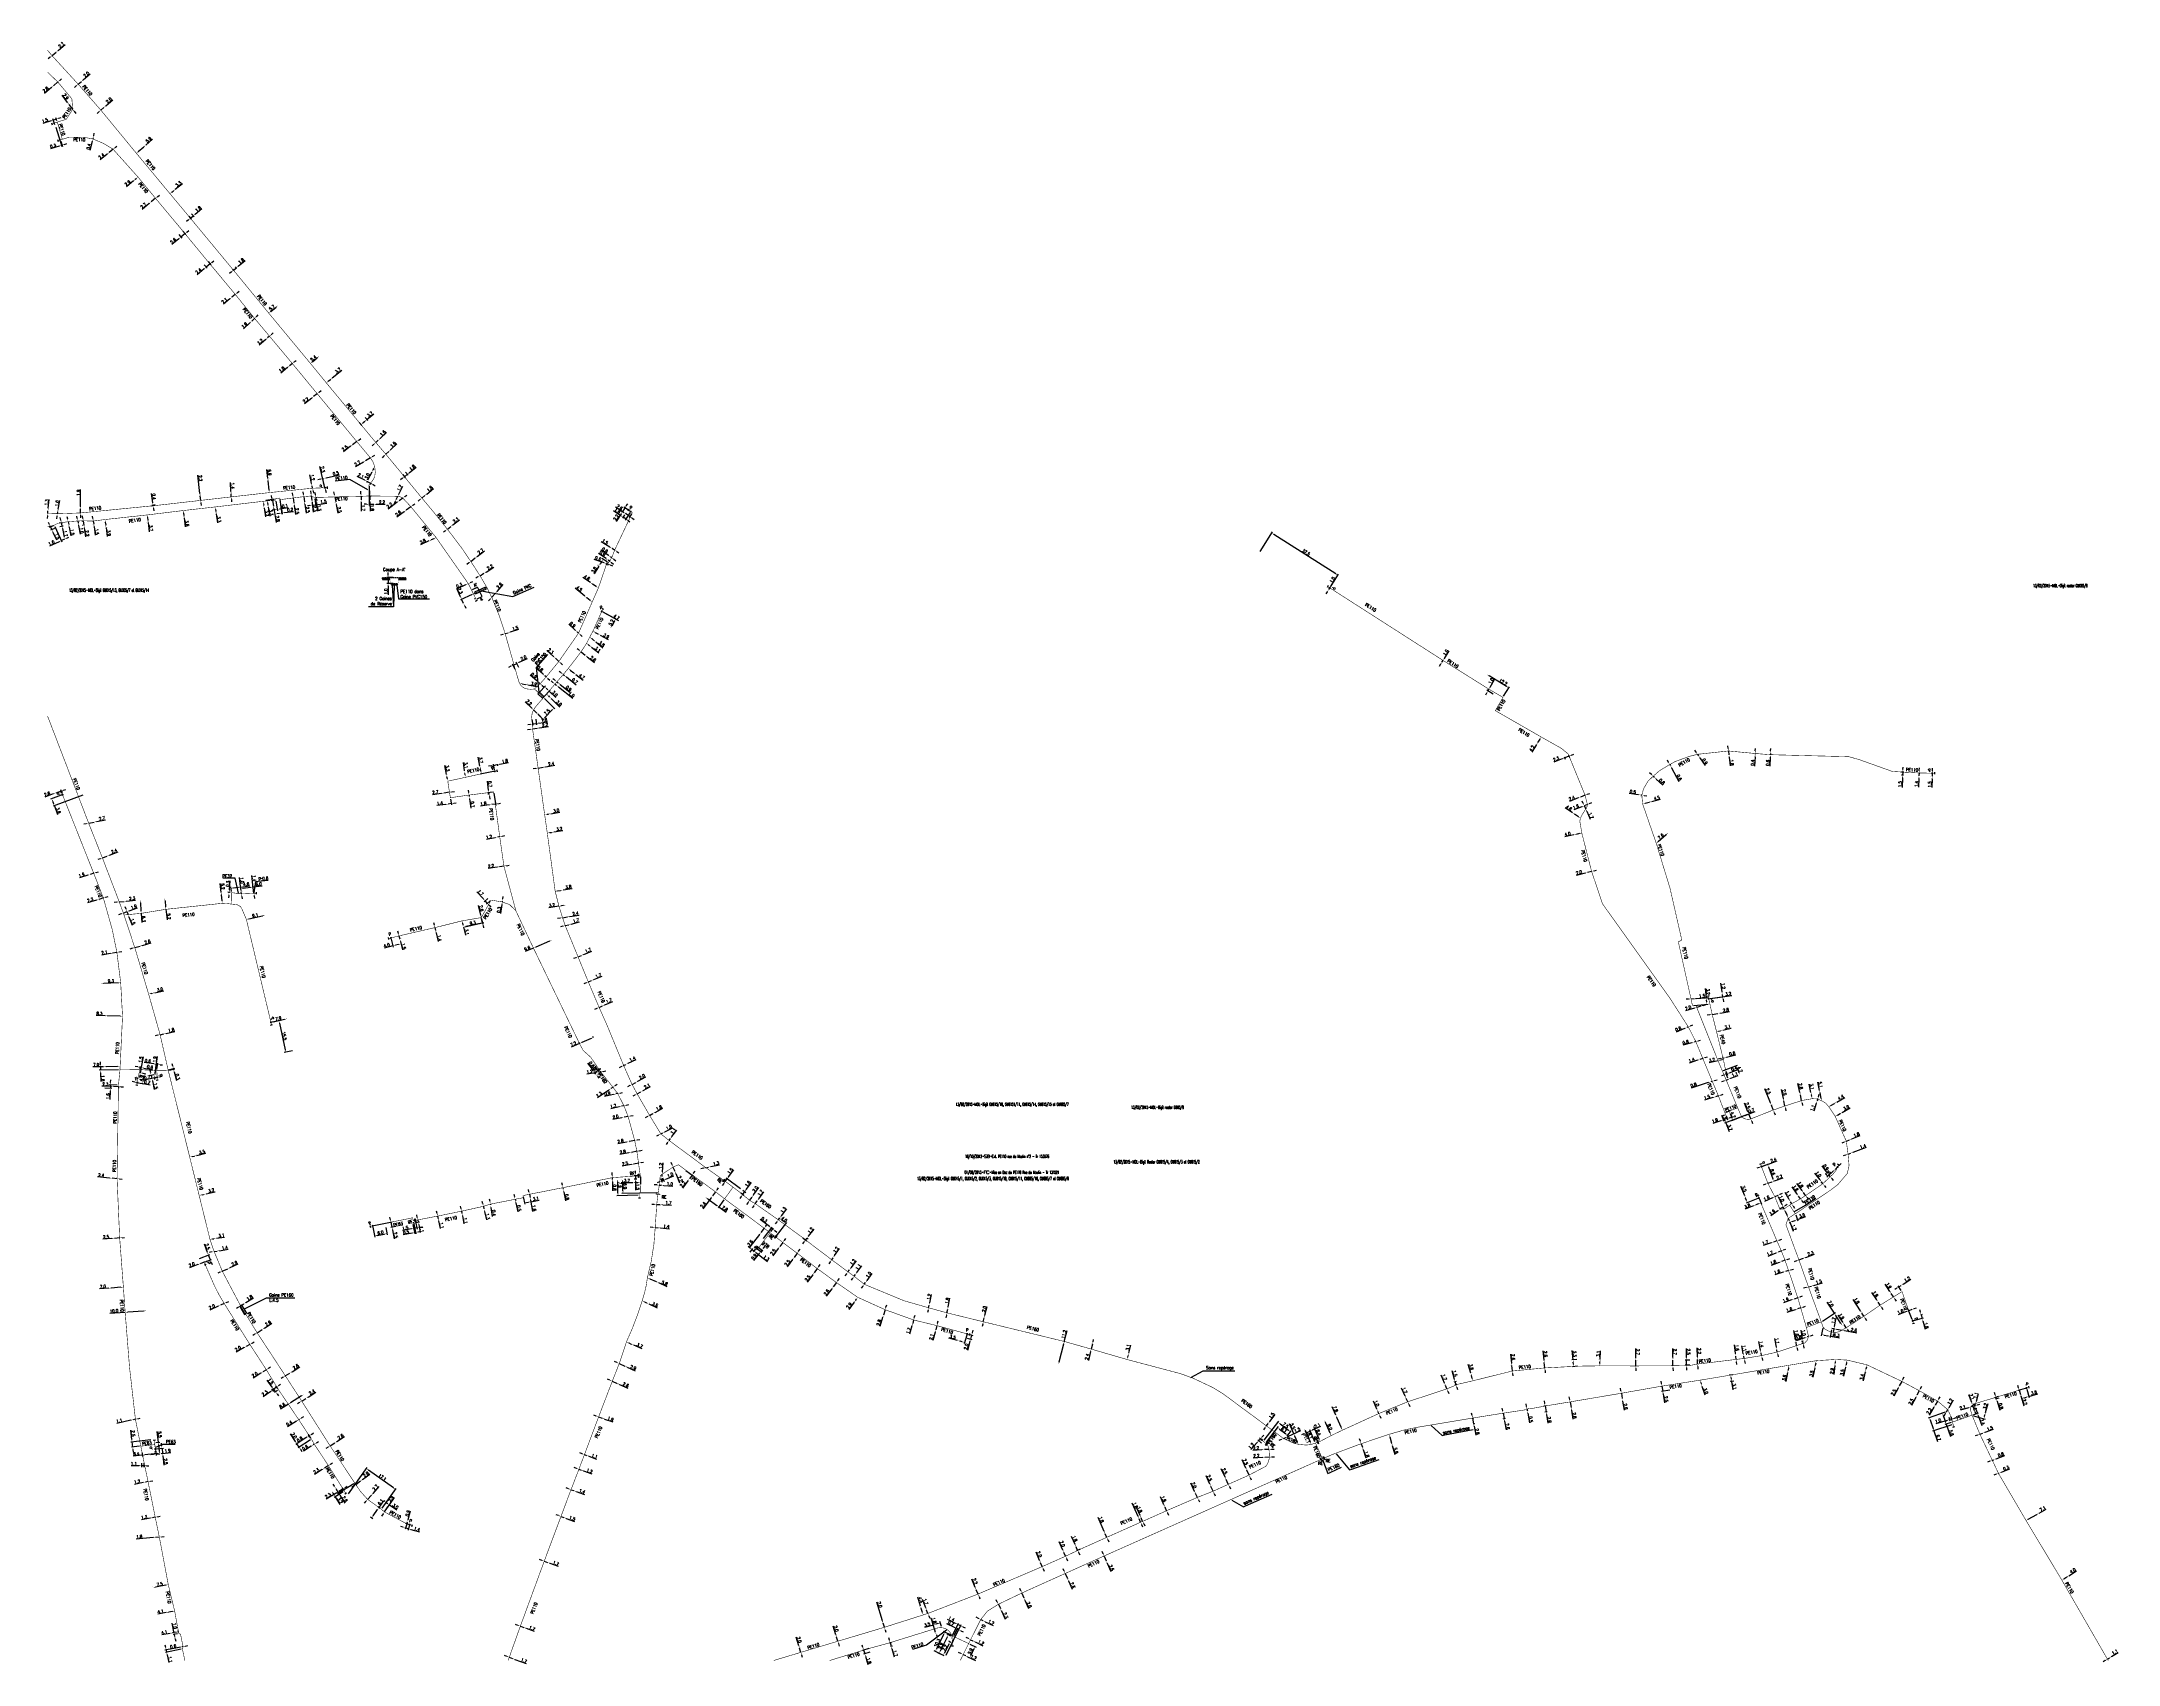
# Model space of a CAD drawing. Header units: millimetres. Extents: x 146997 to 147991, y 130998 to 131775.
import ezdxf
from ezdxf.enums import TextEntityAlignment as Align

# ---------------------------------------------------------------- set-up
doc = ezdxf.new("R2010")
doc.units = ezdxf.units.MM
doc.header["$PDMODE"] = 34
for name, pattern in [('CENTER', [50.8, 31.75, -6.35, 6.35, -6.35]), ('DASHED', [0.75, 0.5, -0.25]), ('L_100_PE', [14, 10, -1.5, 1, -1.5])]:
    doc.linetypes.add(name, pattern=pattern)
doc.layers.get('0').update_dxf_attribs({"linetype": 'CONTINUOUS'})
doc.layers.get('Defpoints').update_dxf_attribs({"linetype": 'CONTINUOUS'})
for name, color, linetype in [('L_140', 3, 'CONTINUOUS'), ('L_300', 7, 'CONTINUOUS'), ('L_340', 7, 'CONTINUOUS'), ('L_400', 7, 'CONTINUOUS')]:
    doc.layers.add(name, color=color, linetype=linetype)
doc.styles.add('G_ROMANS', font='ROMANS.SHX', dxfattribs={"width": 0.75})
doc.styles.get("Standard").update_dxf_attribs({"font": 'romans.shx', "width": 0.85})
doc.dimstyles.get("Standard").update_dxf_attribs({"dimtxt": 1.5, "dimasz": 1.2, "dimexe": 0.625, "dimexo": 0.625, "dimgap": 0.25, "dimtad": 1, "dimdec": 1, "dimzin": 0, "dimdsep": 46, "dimtxsty": 'Standard', "dimcen": -0.5, "dimadec": 0, "dimazin": 0, "dimtfac": 1, "dimtdec": 1, "dimtmove": 0, "dimatfit": 3, "dimfxl": 0, "dimtolj": 1, "dimtzin": 0, "dimarcsym": 0})

# ---------------------------------------------------------------- blocks, each defined once
blk = doc.blocks.new('*D1')
at = {"layer": 'Defpoints', "color": 0, "linetype": 'Continuous', "transparency": 16777216}
for p in [(147102.98, 131138.06), (147102.98, 131138.06), (147104.66, 131139.15)]:
    blk.add_point(p, dxfattribs=at)
at = {"layer": 'L_140', "color": 0, "linetype": 'Continuous', "lineweight": -2, "transparency": 16777216}
for p, q in [((147101.98, 131137.41), (147098.31, 131135.02)), ((147104.66, 131139.15), (147102.98, 131138.06)), ((147105.66, 131139.81), (147106.67, 131140.46))]:
    blk.add_line(p, q, dxfattribs=at)
at = {"layer": 'L_140', "color": 0, "linetype": 'Continuous', "transparency": 16777216}
for points in [[(147101.87, 131137.57), (147102.09, 131137.24), (147102.98, 131138.06)], [(147105.56, 131139.97), (147105.77, 131139.64), (147104.66, 131139.15)]]:
    blk.add_solid(points, dxfattribs=at)
at = {"layer": 'L_140', "color": 0, "linetype": 'Continuous', "transparency": 16777216, "insert": (147099.1, 131136.73), "char_height": 1.5, "attachment_point": 5, "rotation": 33.05178}
blk.add_mtext('\\A1;2.0', dxfattribs=at)
blk = doc.blocks.new('*D2')
at = {"layer": 'Defpoints', "color": 0, "linetype": 'Continuous', "transparency": 16777216}
for p in [(147095, 131150.27), (147095, 131150.27), (147096.75, 131151.24)]:
    blk.add_point(p, dxfattribs=at)
at = {"layer": 'L_140', "color": 0, "linetype": 'Continuous', "lineweight": -2, "transparency": 16777216}
for p, q in [((147097.8, 131151.82), (147098.85, 131152.4)), ((147093.95, 131149.69), (147090.13, 131147.58)), ((147096.75, 131151.24), (147095, 131150.27))]:
    blk.add_line(p, q, dxfattribs=at)
at = {"layer": 'L_140', "color": 0, "linetype": 'Continuous', "transparency": 16777216}
for points in [[(147097.71, 131151.99), (147097.9, 131151.64), (147096.75, 131151.24)], [(147093.86, 131149.87), (147094.05, 131149.52), (147095, 131150.27)]]:
    blk.add_solid(points, dxfattribs=at)
at = {"layer": 'L_140', "color": 0, "linetype": 'Continuous', "transparency": 16777216, "insert": (147091.03, 131149.22), "char_height": 1.5, "attachment_point": 5, "rotation": 28.90381}
blk.add_mtext('\\A1;2.0', dxfattribs=at)
blk = doc.blocks.new('*D3')
at = {"layer": 'Defpoints', "color": 0, "linetype": 'Continuous', "transparency": 16777216}
for p in [(147082.64, 131170), (147082.64, 131170), (147084.45, 131170.84)]:
    blk.add_point(p, dxfattribs=at)
at = {"layer": 'L_140', "color": 0, "linetype": 'Continuous', "lineweight": -2, "transparency": 16777216}
for p, q in [((147085.54, 131171.35), (147086.63, 131171.85)), ((147081.55, 131169.5), (147077.59, 131167.66)), ((147084.45, 131170.84), (147082.64, 131170))]:
    blk.add_line(p, q, dxfattribs=at)
at = {"layer": 'L_140', "color": 0, "linetype": 'Continuous', "transparency": 16777216}
for points in [[(147085.46, 131171.53), (147085.63, 131171.17), (147084.45, 131170.84)], [(147081.47, 131169.68), (147081.64, 131169.32), (147082.64, 131170)]]:
    blk.add_solid(points, dxfattribs=at)
at = {"layer": 'L_140', "color": 0, "linetype": 'Continuous', "transparency": 16777216, "insert": (147078.6, 131169.23), "char_height": 1.5, "attachment_point": 5, "rotation": 24.86553}
blk.add_mtext('\\A1;2.0', dxfattribs=at)
blk = doc.blocks.new('*D4')
at = {"layer": 'Defpoints', "color": 0, "linetype": 'Continuous', "transparency": 16777216}
for p in [(147072.01, 131192.15), (147076.96, 131194.02), (147074.9, 131190.57)]:
    blk.add_point(p, dxfattribs=at)
at = {"layer": 'L_340', "color": 0, "linetype": 'Continuous', "lineweight": -2, "transparency": 16777216}
for p, q in [((147072.59, 131192.37), (147077.54, 131194.24)), ((147076.53, 131195.15), (147074.99, 131199.23)), ((147075.49, 131190.79), (147078.43, 131191.91)), ((147077.84, 131191.68), (147076.96, 131194.02)), ((147078.27, 131190.56), (147078.69, 131189.44))]:
    blk.add_line(p, q, dxfattribs=at)
at = {"layer": 'L_340', "color": 0, "linetype": 'Continuous', "transparency": 16777216}
for points in [[(147076.72, 131195.22), (147076.35, 131195.07), (147076.96, 131194.02)], [(147078.45, 131190.63), (147078.08, 131190.49), (147077.84, 131191.68)]]:
    blk.add_solid(points, dxfattribs=at)
at = {"layer": 'L_340', "color": 0, "linetype": 'Continuous', "transparency": 16777216, "insert": (147076.48, 131198.1), "char_height": 1.5, "attachment_point": 5, "rotation": 290.69585}
blk.add_mtext('\\A1;2.5', dxfattribs=at)
blk = doc.blocks.new('*D5')
at = {"layer": 'Defpoints', "color": 0, "linetype": 'Continuous', "transparency": 16777216}
for p in [(147073.03, 131189.87), (147073.03, 131189.87), (147074.9, 131190.57)]:
    blk.add_point(p, dxfattribs=at)
at = {"layer": 'L_340', "color": 0, "linetype": 'Continuous', "lineweight": -2, "transparency": 16777216}
for p, q in [((147076.02, 131191), (147077.15, 131191.42)), ((147071.91, 131189.44), (147067.82, 131187.9)), ((147074.9, 131190.57), (147073.03, 131189.87))]:
    blk.add_line(p, q, dxfattribs=at)
at = {"layer": 'L_340', "color": 0, "linetype": 'Continuous', "transparency": 16777216}
for points in [[(147071.84, 131189.63), (147071.98, 131189.26), (147073.03, 131189.87)], [(147075.95, 131191.18), (147076.09, 131190.81), (147074.9, 131190.57)]]:
    blk.add_solid(points, dxfattribs=at)
at = {"layer": 'L_340', "color": 0, "linetype": 'Continuous', "transparency": 16777216, "insert": (147068.95, 131189.39), "char_height": 1.5, "attachment_point": 5, "rotation": 20.69585}
blk.add_mtext('\\A1;2.0', dxfattribs=at)
blk = doc.blocks.new('L_340_07')
at = {"color": 0, "linetype": 'Continuous', "const_width": 0.25, "flags": 128}
blk.add_lwpolyline([(0, 0), (1.25, 0)], dxfattribs=at)
at = {"color": 0, "linetype": 'Continuous', "flags": 128}
blk.add_lwpolyline([(1.25, -0.5), (1.25, 0.5)], dxfattribs=at)
at = {"color": 0, "linetype": 'Continuous', "width": 0.75, "flags": 3}
for tag, p in [('DEF_COUP', (0.72, -5.97)), ('DEF_TYPE', (0.72, -8.47)), ('DEF_LEG', (0.72, -3.47))]:
    blk.add_attdef(tag, text='', height=1.2, dxfattribs=at).set_placement(p, align=Align.MIDDLE)
blk = doc.blocks.new('*D7')
at = {"layer": 'Defpoints', "color": 0, "linetype": 'Continuous', "transparency": 16777216}
for p in [(147152.55, 131091.84), (147143.49, 131079.22), (147159.64, 131072.39)]:
    blk.add_point(p, dxfattribs=at)
at = {"layer": 'L_140', "color": 0, "linetype": 'Continuous', "lineweight": -2, "transparency": 16777216}
for p, q in [((147143.85, 131079.73), (147152.91, 131092.34)), ((147165.46, 131082.56), (147153.52, 131091.14)), ((147160, 131072.9), (147166.8, 131082.37))]:
    blk.add_line(p, q, dxfattribs=at)
at = {"layer": 'L_140', "color": 0, "linetype": 'Continuous', "transparency": 16777216}
for points in [[(147153.64, 131091.3), (147153.41, 131090.97), (147152.55, 131091.84)], [(147165.58, 131082.72), (147165.35, 131082.4), (147166.44, 131081.86)]]:
    blk.add_solid(points, dxfattribs=at)
at = {"layer": 'L_140', "color": 0, "linetype": 'Continuous', "transparency": 16777216, "insert": (147160.08, 131087.66), "char_height": 1.5, "attachment_point": 5, "rotation": 324.32012}
blk.add_mtext('\\A1;17.1', dxfattribs=at)
blk = doc.blocks.new('*D8')
at = {"layer": 'Defpoints', "color": 0, "linetype": 'Continuous', "transparency": 16777216}
for p in [(147159.64, 131072.39), (147155, 131068.21), (147156.08, 131067.43)]:
    blk.add_point(p, dxfattribs=at)
at = {"layer": 'L_140', "color": 0, "linetype": 'Continuous', "lineweight": -2, "transparency": 16777216}
for p, q in [((147155.7, 131069.18), (147157.86, 131072.19)), ((147159.13, 131072.75), (147158.05, 131073.53)), ((147158.56, 131073.16), (147160.86, 131076.37)), ((147155.57, 131067.8), (147154.49, 131068.57))]:
    blk.add_line(p, q, dxfattribs=at)
at = {"layer": 'L_140', "color": 0, "linetype": 'Continuous', "transparency": 16777216}
for points in [[(147157.7, 131072.3), (147158.02, 131072.07), (147158.56, 131073.16)], [(147155.54, 131069.3), (147155.86, 131069.06), (147155, 131068.21)]]:
    blk.add_solid(points, dxfattribs=at)
at = {"layer": 'L_140', "color": 0, "linetype": 'Continuous', "transparency": 16777216, "insert": (147159.25, 131075.83), "char_height": 1.5, "attachment_point": 5, "rotation": 54.32012}
blk.add_mtext('\\A1;6.1', dxfattribs=at)
blk = doc.blocks.new('*D9')
at = {"layer": 'Defpoints', "color": 0, "linetype": 'Continuous', "transparency": 16777216}
for p in [(147170.52, 131065.86), (147172.11, 131066.33), (147172.11, 131066.33)]:
    blk.add_point(p, dxfattribs=at)
at = {"layer": 'L_140', "color": 0, "linetype": 'Continuous', "lineweight": -2, "transparency": 16777216}
for p, q in [((147171.12, 131065.68), (147172.46, 131065.29)), ((147171.53, 131064.31), (147171.19, 131063.16)), ((147171.86, 131065.47), (147172.11, 131066.33)), ((147172.45, 131067.48), (147173.65, 131071.62))]:
    blk.add_line(p, q, dxfattribs=at)
at = {"layer": 'L_140', "color": 0, "linetype": 'Continuous', "transparency": 16777216}
for points in [[(147171.34, 131064.37), (147171.72, 131064.26), (147171.86, 131065.47)], [(147172.26, 131067.54), (147172.64, 131067.43), (147172.11, 131066.33)]]:
    blk.add_solid(points, dxfattribs=at)
at = {"layer": 'L_140', "color": 0, "linetype": 'Continuous', "transparency": 16777216, "insert": (147172.26, 131070.41), "char_height": 1.5, "attachment_point": 5, "rotation": 73.81228}
blk.add_mtext('\\A1;0.9', dxfattribs=at)
blk = doc.blocks.new('*D10')
at = {"layer": 'Defpoints', "color": 0, "linetype": 'Continuous', "transparency": 16777216}
for p in [(147172.11, 131066.33), (147172.62, 131063.04), (147173.18, 131064.98)]:
    blk.add_point(p, dxfattribs=at)
at = {"layer": 'L_300', "color": 0, "linetype": 'Continuous', "lineweight": -2, "transparency": 16777216}
for p, q in [((147170.12, 131063.76), (147168.97, 131064.09)), ((147171.94, 131065.73), (147171.1, 131062.83)), ((147171.27, 131063.43), (147172.62, 131063.04)), ((147173, 131064.38), (147172.44, 131062.44)), ((147173.77, 131062.7), (147177.85, 131061.52))]:
    blk.add_line(p, q, dxfattribs=at)
at = {"layer": 'L_300', "color": 0, "linetype": 'Continuous', "transparency": 16777216}
for points in [[(147170.17, 131063.95), (147170.06, 131063.57), (147171.27, 131063.43)], [(147173.82, 131062.89), (147173.71, 131062.51), (147172.62, 131063.04)]]:
    blk.add_solid(points, dxfattribs=at)
at = {"layer": 'L_300', "color": 0, "linetype": 'Continuous', "transparency": 16777216, "insert": (147176.66, 131062.9), "char_height": 1.5, "attachment_point": 5, "rotation": 343.81144}
blk.add_mtext('\\A1;1.4', dxfattribs=at)
blk = doc.blocks.new('L_300_12')
at = {"color": 0, "linetype": 'Continuous', "const_width": 0.497, "flags": 128}
blk.add_lwpolyline([(-0.25, 0, 1), (0.25, 0, 1)], format="xyb", close=True, dxfattribs=at)
at = {"color": 0, "linetype": 'Continuous', "style": 'G_ROMANS', "width": 0.75}
blk.add_text('P', height=1.5, dxfattribs=at).set_placement((0, 1.85), align=Align.MIDDLE)
at = {"color": 0, "linetype": 'Continuous', "width": 0.75, "flags": 3}
for tag, p in [('DEF_COUP', (0, -7.5)), ('DEF_TYPE', (0, -10)), ('DEF_LEG', (0, -5))]:
    blk.add_attdef(tag, text='', height=1.2, dxfattribs=at).set_placement(p, align=Align.MIDDLE)
blk = doc.blocks.new('GIS_MODF')
at = {"color": 0, "linetype": 'Continuous', "flags": 128}
for points in [[(-2.18, -0.01), (-1.68, -0.01)], [(1.52, -0.01), (2.02, -0.01)]]:
    blk.add_lwpolyline(points, dxfattribs=at)
at = {"color": 0, "linetype": 'Continuous', "width": 0.5}
blk.add_attdef('DATE', text='', height=1.5, dxfattribs=at).set_placement((-2.5, -0.8), align=Align.RIGHT)
at = {"color": 0, "linetype": 'Continuous', "width": 1.771291}
blk.add_attdef('USER', text='', height=1.5, dxfattribs=at).set_placement((-1.51, -0.8), (1.28, -0.8), align=Align.FIT)
at = {"color": 0, "linetype": 'Continuous', "width": 0.5}
blk.add_attdef('DESC', (2.29, -0.8), '', height=1.5, dxfattribs=at)
blk = doc.blocks.new('*D12')
at = {"layer": 'Defpoints', "color": 0, "linetype": 'Continuous', "transparency": 16777216}
for p in [(147107.67, 131129.45), (147108.17, 131129.81), (147110.41, 131129.59)]:
    blk.add_point(p, dxfattribs=at)
at = {"layer": 'L_140', "color": 0, "linetype": 'Continuous', "lineweight": -2, "transparency": 16777216}
for p, q in [((147107.46, 131130.78), (147104.99, 131134.16)), ((147109.06, 131128.6), (147108.17, 131129.81)), ((147108.18, 131129.81), (147108.68, 131130.18)), ((147109.91, 131129.22), (147108.55, 131128.23)), ((147109.77, 131127.63), (147110.48, 131126.66))]:
    blk.add_line(p, q, dxfattribs=at)
at = {"layer": 'L_140', "color": 0, "linetype": 'Continuous', "transparency": 16777216}
for points in [[(147107.62, 131130.9), (147107.3, 131130.66), (147108.17, 131129.81)], [(147109.93, 131127.75), (147109.61, 131127.51), (147109.06, 131128.6)]]:
    blk.add_solid(points, dxfattribs=at)
at = {"layer": 'L_140', "color": 0, "linetype": 'Continuous', "transparency": 16777216, "insert": (147106.68, 131133.54), "char_height": 1.5, "attachment_point": 5, "rotation": 306.21715}
blk.add_mtext('\\A1;1.5', dxfattribs=at)
blk = doc.blocks.new('*D13')
at = {"layer": 'Defpoints', "color": 0, "linetype": 'Continuous', "transparency": 16777216}
for p in [(147107.67, 131129.45), (147108.56, 131128.23), (147110.41, 131129.59)]:
    blk.add_point(p, dxfattribs=at)
at = {"layer": 'L_140', "color": 0, "linetype": 'Continuous', "lineweight": -2, "transparency": 16777216}
for p, q in [((147110.5, 131131.51), (147111.46, 131132.22)), ((147106.7, 131128.74), (147103.18, 131126.15)), ((147108.19, 131128.74), (147107.3, 131129.95)), ((147109.53, 131130.8), (147107.67, 131129.45)), ((147110.05, 131130.1), (147109.16, 131131.31))]:
    blk.add_line(p, q, dxfattribs=at)
at = {"layer": 'L_140', "color": 0, "linetype": 'Continuous', "transparency": 16777216}
for points in [[(147106.59, 131128.9), (147106.82, 131128.57), (147107.67, 131129.45)], [(147110.38, 131131.67), (147110.61, 131131.35), (147109.53, 131130.8)]]:
    blk.add_solid(points, dxfattribs=at)
at = {"layer": 'L_140', "color": 0, "linetype": 'Continuous', "transparency": 16777216, "insert": (147103.87, 131127.9), "char_height": 1.5, "attachment_point": 5, "rotation": 36.21715}
blk.add_mtext('\\A1;2.3', dxfattribs=at)
blk = doc.blocks.new('*D514')
at = {"layer": 'Defpoints', "color": 0, "linetype": 'Continuous', "transparency": 16777216}
for p in [(147237.54, 131047.51), (147239.13, 131046.93), (147239.13, 131046.93)]:
    blk.add_point(p, dxfattribs=at)
at = {"layer": 'L_140', "color": 0, "linetype": 'Continuous', "lineweight": -2, "transparency": 16777216}
for p, q in [((147236.41, 131047.92), (147235.28, 131048.34)), ((147237.54, 131047.51), (147239.13, 131046.93)), ((147240.26, 131046.51), (147244.19, 131045.07))]:
    blk.add_line(p, q, dxfattribs=at)
at = {"layer": 'L_140', "color": 0, "linetype": 'Continuous', "transparency": 16777216}
for points in [[(147236.48, 131048.11), (147236.34, 131047.74), (147237.54, 131047.51)], [(147240.33, 131046.7), (147240.19, 131046.32), (147239.13, 131046.93)]]:
    blk.add_solid(points, dxfattribs=at)
at = {"layer": 'L_140', "color": 0, "linetype": 'Continuous', "transparency": 16777216, "insert": (147243.13, 131046.52), "char_height": 1.5, "attachment_point": 5, "rotation": 339.83565}
blk.add_mtext('\\A1;1.7', dxfattribs=at)
blk = doc.blocks.new('*D515')
at = {"layer": 'Defpoints', "color": 0, "linetype": 'Continuous', "transparency": 16777216}
for p in [(147220.82, 131001.55), (147222.41, 131000.95), (147222.41, 131000.95)]:
    blk.add_point(p, dxfattribs=at)
at = {"layer": 'L_140', "color": 0, "linetype": 'Continuous', "lineweight": -2, "transparency": 16777216}
for p, q in [((147219.7, 131001.97), (147218.57, 131002.39)), ((147220.82, 131001.55), (147222.41, 131000.95)), ((147223.53, 131000.52), (147228.85, 130998.52))]:
    blk.add_line(p, q, dxfattribs=at)
at = {"layer": 'L_140', "color": 0, "linetype": 'Continuous', "transparency": 16777216}
for points in [[(147219.77, 131002.16), (147219.63, 131001.78), (147220.82, 131001.55)], [(147223.6, 131000.71), (147223.46, 131000.34), (147222.41, 131000.95)]]:
    blk.add_solid(points, dxfattribs=at)
at = {"layer": 'L_140', "color": 0, "linetype": 'Continuous', "transparency": 16777216, "insert": (147227.81, 130999.98), "char_height": 1.5, "attachment_point": 5, "rotation": 339.33021}
blk.add_mtext('\\A1;1.7', dxfattribs=at)
blk = doc.blocks.new('*D516')
at = {"layer": 'Defpoints', "color": 0, "linetype": 'Continuous', "transparency": 16777216}
for p in [(147250.36, 131081.74), (147251.64, 131081.29), (147251.64, 131081.29)]:
    blk.add_point(p, dxfattribs=at)
at = {"layer": 'L_140', "color": 0, "linetype": 'Continuous', "lineweight": -2, "transparency": 16777216}
for p, q in [((147249.23, 131082.14), (147248.1, 131082.54)), ((147250.36, 131081.74), (147251.64, 131081.29)), ((147252.77, 131080.89), (147256.77, 131079.47))]:
    blk.add_line(p, q, dxfattribs=at)
at = {"layer": 'L_140', "color": 0, "linetype": 'Continuous', "transparency": 16777216}
for points in [[(147249.3, 131082.33), (147249.17, 131081.95), (147250.36, 131081.74)], [(147252.84, 131081.08), (147252.7, 131080.7), (147251.64, 131081.29)]]:
    blk.add_solid(points, dxfattribs=at)
at = {"layer": 'L_140', "color": 0, "linetype": 'Continuous', "transparency": 16777216, "insert": (147255.67, 131080.92), "char_height": 1.5, "attachment_point": 5, "rotation": 340.47887}
blk.add_mtext('\\A1;1.4', dxfattribs=at)
blk = doc.blocks.new('*D517')
at = {"layer": 'Defpoints', "color": 0, "linetype": 'Continuous', "transparency": 16777216}
for p in [(147254.12, 131091.48), (147255.2, 131091.09), (147255.2, 131091.09)]:
    blk.add_point(p, dxfattribs=at)
at = {"layer": 'L_140', "color": 0, "linetype": 'Continuous', "lineweight": -2, "transparency": 16777216}
for p, q in [((147252.99, 131091.89), (147251.86, 131092.3)), ((147254.12, 131091.48), (147255.2, 131091.09)), ((147256.33, 131090.68), (147260.27, 131089.26))]:
    blk.add_line(p, q, dxfattribs=at)
at = {"layer": 'L_140', "color": 0, "linetype": 'Continuous', "transparency": 16777216}
for points in [[(147253.06, 131092.08), (147252.92, 131091.7), (147254.12, 131091.48)], [(147256.4, 131090.87), (147256.26, 131090.49), (147255.2, 131091.09)]]:
    blk.add_solid(points, dxfattribs=at)
at = {"layer": 'L_140', "color": 0, "linetype": 'Continuous', "transparency": 16777216, "insert": (147259.2, 131090.71), "char_height": 1.5, "attachment_point": 5, "rotation": 340.11401}
blk.add_mtext('\\A1;1.2', dxfattribs=at)
blk = doc.blocks.new('*D518')
at = {"layer": 'Defpoints', "color": 0, "linetype": 'Continuous', "transparency": 16777216}
for p in [(147256.79, 131098.51), (147257.77, 131098.15), (147257.77, 131098.15)]:
    blk.add_point(p, dxfattribs=at)
at = {"layer": 'L_140', "color": 0, "linetype": 'Continuous', "lineweight": -2, "transparency": 16777216}
for p, q in [((147255.66, 131098.93), (147254.54, 131099.35)), ((147256.79, 131098.51), (147257.77, 131098.15)), ((147258.9, 131097.73), (147262.48, 131096.41))]:
    blk.add_line(p, q, dxfattribs=at)
at = {"layer": 'L_140', "color": 0, "linetype": 'Continuous', "transparency": 16777216}
for points in [[(147255.73, 131099.12), (147255.59, 131098.74), (147256.79, 131098.51)], [(147258.97, 131097.92), (147258.83, 131097.55), (147257.77, 131098.15)]]:
    blk.add_solid(points, dxfattribs=at)
at = {"layer": 'L_140', "color": 0, "linetype": 'Continuous', "transparency": 16777216, "insert": (147261.6, 131097.8), "char_height": 1.5, "attachment_point": 5, "rotation": 339.69151}
blk.add_mtext('\\A1;1.1', dxfattribs=at)
blk = doc.blocks.new('L_300_05')
at = {"color": 0, "linetype": 'Continuous', "flags": 128}
blk.add_lwpolyline([(-1, 0.75), (1, -0.75), (1, 0.75), (-1, -0.75), (-1, 0.75)], dxfattribs=at)
at = {"color": 0, "linetype": 'Continuous', "width": 0.75}
blk.add_attdef('NUM', text='', height=1.5, dxfattribs=at).set_placement((0, 2.1), align=Align.MIDDLE_CENTER)
at = {"color": 0, "linetype": 'Continuous', "width": 0.75, "flags": 3}
for tag, p in [('DEF_COUP', (0, -7.5)), ('DEF_TYPE', (0, -10)), ('DEF_LEG', (0, -5))]:
    blk.add_attdef(tag, text='', height=1.2, dxfattribs=at).set_placement(p, align=Align.MIDDLE)
blk = doc.blocks.new('L_340_21')
at = {"linetype": 'Continuous'}
blk.add_hatch(color=0, dxfattribs=at).paths.add_polyline_path([(0.125, 0.75), (-0.125, 0.75), (-0.125, -0.75), (0.125, -0.75)])
at = {"color": 0, "linetype": 'Continuous'}
blk.add_lwpolyline([(-0.125, 0.75), (0.125, 0.75), (0.125, -0.75), (-0.125, -0.75)], close=True, dxfattribs=at)
at = {"color": 0, "linetype": 'Continuous', "width": 0.75}
for tag, height, flags, p in [('RE', 1.5, 8, (0, 3)), ('DEF_COUP', 1.2, 3, (0, -7.5)), ('DEF_TYPE', 1.2, 3, (0, -10)), ('DEF_LEG', 1.2, 3, (0, -5))]:
    blk.add_attdef(tag, text='', height=height, dxfattribs=dict(at, flags=flags)).set_placement(p, align=Align.MIDDLE)
blk = doc.blocks.new('*D519')
at = {"layer": 'Defpoints', "color": 0, "linetype": 'Continuous', "transparency": 16777216}
for p in [(147160.6, 131075.61), (147161.02, 131076.22), (147161.14, 131071.09)]:
    blk.add_point(p, dxfattribs=at)
at = {"layer": 'L_140', "color": 0, "linetype": 'Continuous', "lineweight": -2, "transparency": 16777216}
for p, q in [((147160.95, 131076.12), (147161.37, 131076.73)), ((147161.49, 131071.6), (147163.85, 131075.04)), ((147162.01, 131075.54), (147162.5, 131075.2)), ((147163.49, 131074.52), (147167.1, 131072.05))]:
    blk.add_line(p, q, dxfattribs=at)
at = {"layer": 'L_140', "color": 0, "linetype": 'Continuous', "transparency": 16777216}
for points in [[(147162.12, 131075.7), (147161.89, 131075.37), (147161.02, 131076.22)], [(147162.62, 131075.36), (147162.39, 131075.03), (147163.49, 131074.52)]]:
    blk.add_solid(points, dxfattribs=at)
at = {"layer": 'L_140', "color": 0, "linetype": 'Continuous', "transparency": 16777216, "insert": (147166.36, 131073.77), "char_height": 1.5, "attachment_point": 5, "rotation": 325.57196}
blk.add_mtext('\\A1;3.0', dxfattribs=at)
blk = doc.blocks.new('*D520')
at = {"layer": 'Defpoints', "color": 0, "linetype": 'Continuous', "transparency": 16777216}
for p in [(147153.07, 131077.08), (147154.88, 131079.08), (147154.88, 131079.08)]:
    blk.add_point(p, dxfattribs=at)
at = {"layer": 'L_140', "color": 0, "linetype": 'Continuous', "lineweight": -2, "transparency": 16777216}
for p, q in [((147155.69, 131079.97), (147158.62, 131083.21)), ((147152.26, 131076.19), (147151.46, 131075.3)), ((147153.07, 131077.08), (147154.88, 131079.08))]:
    blk.add_line(p, q, dxfattribs=at)
at = {"layer": 'L_140', "color": 0, "linetype": 'Continuous', "transparency": 16777216}
for points in [[(147152.12, 131076.32), (147152.41, 131076.05), (147153.07, 131077.08)], [(147155.54, 131080.1), (147155.84, 131079.83), (147154.88, 131079.08)]]:
    blk.add_solid(points, dxfattribs=at)
at = {"layer": 'L_140', "color": 0, "linetype": 'Continuous', "transparency": 16777216, "insert": (147156.82, 131082.7), "char_height": 1.5, "attachment_point": 5, "rotation": 47.83442}
blk.add_mtext('\\A1;2.7', dxfattribs=at)
blk = doc.blocks.new('*D521')
at = {"layer": 'Defpoints', "color": 0, "linetype": 'Continuous', "transparency": 16777216}
for p in [(147139.34, 131080.91), (147139.34, 131080.91), (147141.63, 131081.58)]:
    blk.add_point(p, dxfattribs=at)
at = {"layer": 'L_140', "color": 0, "linetype": 'Continuous', "lineweight": -2, "transparency": 16777216}
for p, q in [((147141.3, 131082.12), (147139.34, 131080.91)), ((147141.3, 131082.11), (147140.97, 131082.65)), ((147142.32, 131082.75), (147143.34, 131083.38)), ((147138.32, 131080.28), (147133.28, 131077.17))]:
    blk.add_line(p, q, dxfattribs=at)
at = {"layer": 'L_140', "color": 0, "linetype": 'Continuous', "transparency": 16777216}
for points in [[(147142.21, 131082.92), (147142.42, 131082.58), (147141.3, 131082.12)], [(147138.21, 131080.45), (147138.42, 131080.11), (147139.34, 131080.91)]]:
    blk.add_solid(points, dxfattribs=at)
at = {"layer": 'L_140', "color": 0, "linetype": 'Continuous', "transparency": 16777216, "insert": (147134.11, 131078.86), "char_height": 1.5, "attachment_point": 5, "rotation": 31.67435}
blk.add_mtext('\\A1;2.3', dxfattribs=at)
blk = doc.blocks.new('*D522')
at = {"layer": 'Defpoints', "color": 0, "linetype": 'Continuous', "transparency": 16777216}
for p in [(147132.39, 131091.99), (147132.39, 131091.99), (147134.33, 131093.23)]:
    blk.add_point(p, dxfattribs=at)
at = {"layer": 'L_140', "color": 0, "linetype": 'Continuous', "lineweight": -2, "transparency": 16777216}
for p, q in [((147134.33, 131093.23), (147132.39, 131091.99)), ((147135.34, 131093.87), (147136.35, 131094.51)), ((147131.38, 131091.35), (147127.69, 131089))]:
    blk.add_line(p, q, dxfattribs=at)
at = {"layer": 'L_140', "color": 0, "linetype": 'Continuous', "transparency": 16777216}
for points in [[(147131.27, 131091.51), (147131.48, 131091.18), (147132.39, 131091.99)], [(147135.23, 131094.04), (147135.45, 131093.7), (147134.33, 131093.23)]]:
    blk.add_solid(points, dxfattribs=at)
at = {"layer": 'L_140', "color": 0, "linetype": 'Continuous', "transparency": 16777216, "insert": (147128.49, 131090.69), "char_height": 1.5, "attachment_point": 5, "rotation": 32.48033}
blk.add_mtext('\\A1;2.3', dxfattribs=at)
blk = doc.blocks.new('*D523')
at = {"layer": 'Defpoints', "color": 0, "linetype": 'Continuous', "transparency": 16777216}
for p in [(147124.49, 131107.13), (147124.49, 131107.13), (147126.24, 131105.88)]:
    blk.add_point(p, dxfattribs=at)
at = {"layer": 'L_140', "color": 0, "linetype": 'Continuous', "lineweight": -2, "transparency": 16777216}
for p, q in [((147123.48, 131106.48), (147119.8, 131104.11)), ((147125.16, 131107.56), (147124.49, 131107.13)), ((147125.91, 131106.4), (147124.82, 131108.09)), ((147124.83, 131106.6), (147124.83, 131106.6)), ((147126.17, 131108.21), (147127.18, 131108.86))]:
    blk.add_line(p, q, dxfattribs=at)
at = {"layer": 'L_140', "color": 0, "linetype": 'Continuous', "transparency": 16777216}
for points in [[(147123.37, 131106.65), (147123.59, 131106.31), (147124.49, 131107.13)], [(147126.06, 131108.38), (147126.28, 131108.04), (147125.16, 131107.56)]]:
    blk.add_solid(points, dxfattribs=at)
at = {"layer": 'L_140', "color": 0, "linetype": 'Continuous', "transparency": 16777216, "insert": (147120.6, 131105.81), "char_height": 1.5, "attachment_point": 5, "rotation": 32.77042}
blk.add_mtext('\\A1;0.8', dxfattribs=at)
blk = doc.blocks.new('*D524')
at = {"layer": 'Defpoints', "color": 0, "linetype": 'Continuous', "transparency": 16777216}
for p in [(147127.06, 131103.13), (147127.06, 131103.13), (147127.57, 131103.45)]:
    blk.add_point(p, dxfattribs=at)
at = {"layer": 'L_140', "color": 0, "linetype": 'Continuous', "lineweight": -2, "transparency": 16777216}
for p, q in [((147126.05, 131102.48), (147122.38, 131100.11)), ((147127.57, 131103.45), (147127.06, 131103.13)), ((147128.58, 131104.1), (147129.59, 131104.75))]:
    blk.add_line(p, q, dxfattribs=at)
at = {"layer": 'L_140', "color": 0, "linetype": 'Continuous', "transparency": 16777216}
for points in [[(147125.95, 131102.65), (147126.16, 131102.31), (147127.06, 131103.13)], [(147128.47, 131104.27), (147128.68, 131103.93), (147127.57, 131103.45)]]:
    blk.add_solid(points, dxfattribs=at)
at = {"layer": 'L_140', "color": 0, "linetype": 'Continuous', "transparency": 16777216, "insert": (147123.17, 131101.81), "char_height": 1.5, "attachment_point": 5, "rotation": 32.77048}
blk.add_mtext('\\A1;0.6', dxfattribs=at)
blk = doc.blocks.new('*D188')
at = {"layer": 'Defpoints', "color": 0, "linetype": 'Continuous', "transparency": 16777216}
for p in [(147245.56, 131068.91), (147246.97, 131068.4), (147246.97, 131068.4)]:
    blk.add_point(p, dxfattribs=at)
at = {"layer": 'L_140', "color": 0, "linetype": 'Continuous', "lineweight": -2, "transparency": 16777216}
for p, q in [((147244.44, 131069.32), (147243.31, 131069.73)), ((147245.56, 131068.91), (147246.97, 131068.4)), ((147248.1, 131067.99), (147252.04, 131066.56))]:
    blk.add_line(p, q, dxfattribs=at)
at = {"layer": 'L_140', "color": 0, "linetype": 'Continuous', "transparency": 16777216}
for points in [[(147244.5, 131069.51), (147244.37, 131069.13), (147245.56, 131068.91)], [(147248.17, 131068.18), (147248.03, 131067.8), (147246.97, 131068.4)]]:
    blk.add_solid(points, dxfattribs=at)
at = {"layer": 'L_140', "color": 0, "linetype": 'Continuous', "transparency": 16777216, "insert": (147250.98, 131068.01), "char_height": 1.5, "attachment_point": 5, "rotation": 340.04612}
blk.add_mtext('\\A1;1.5', dxfattribs=at)
blk = doc.blocks.new('*D189')
at = {"layer": 'Defpoints', "color": 0, "linetype": 'Continuous', "transparency": 16777216}
for p in [(147226.12, 131016.4), (147227.71, 131015.81), (147227.71, 131015.81)]:
    blk.add_point(p, dxfattribs=at)
at = {"layer": 'L_140', "color": 0, "linetype": 'Continuous', "lineweight": -2, "transparency": 16777216}
for p, q in [((147224.99, 131016.81), (147223.86, 131017.22)), ((147226.12, 131016.4), (147227.71, 131015.81)), ((147228.84, 131015.4), (147232.78, 131013.97))]:
    blk.add_line(p, q, dxfattribs=at)
at = {"layer": 'L_140', "color": 0, "linetype": 'Continuous', "transparency": 16777216}
for points in [[(147225.06, 131016.99), (147224.92, 131016.62), (147226.12, 131016.4)], [(147228.91, 131015.59), (147228.77, 131015.22), (147227.71, 131015.81)]]:
    blk.add_solid(points, dxfattribs=at)
at = {"layer": 'L_140', "color": 0, "linetype": 'Continuous', "transparency": 16777216, "insert": (147231.72, 131015.42), "char_height": 1.5, "attachment_point": 5, "rotation": 339.98826}
blk.add_mtext('\\A1;1.7', dxfattribs=at)
blk = doc.blocks.new('*D190')
at = {"layer": 'Defpoints', "color": 0, "linetype": 'Continuous', "transparency": 16777216}
for p in [(147263.55, 131116.57), (147265.29, 131115.94), (147265.29, 131115.94)]:
    blk.add_point(p, dxfattribs=at)
at = {"layer": 'L_140', "color": 0, "linetype": 'Continuous', "lineweight": -2, "transparency": 16777216}
for p, q in [((147262.42, 131116.98), (147261.29, 131117.38)), ((147263.55, 131116.57), (147265.29, 131115.94)), ((147266.42, 131115.53), (147270.3, 131114.13))]:
    blk.add_line(p, q, dxfattribs=at)
at = {"layer": 'L_140', "color": 0, "linetype": 'Continuous', "transparency": 16777216}
for points in [[(147262.49, 131117.16), (147262.35, 131116.79), (147263.55, 131116.57)], [(147266.49, 131115.72), (147266.35, 131115.34), (147265.29, 131115.94)]]:
    blk.add_solid(points, dxfattribs=at)
at = {"layer": 'L_140', "color": 0, "linetype": 'Continuous', "transparency": 16777216, "insert": (147269.26, 131115.56), "char_height": 1.5, "attachment_point": 5, "rotation": 340.11373}
blk.add_mtext('\\A1;1.9', dxfattribs=at)
blk = doc.blocks.new('*D191')
at = {"layer": 'Defpoints', "color": 0, "linetype": 'Continuous', "transparency": 16777216}
for p in [(147270.09, 131133.61), (147272.47, 131132.58), (147272.47, 131132.58)]:
    blk.add_point(p, dxfattribs=at)
at = {"layer": 'L_140', "color": 0, "linetype": 'Continuous', "lineweight": -2, "transparency": 16777216}
for p, q in [((147268.99, 131134.09), (147267.88, 131134.57)), ((147270.09, 131133.61), (147272.47, 131132.58)), ((147273.58, 131132.11), (147277.59, 131130.38))]:
    blk.add_line(p, q, dxfattribs=at)
at = {"layer": 'L_140', "color": 0, "linetype": 'Continuous', "transparency": 16777216}
for points in [[(147269.06, 131134.27), (147268.91, 131133.91), (147270.09, 131133.61)], [(147273.66, 131132.29), (147273.5, 131131.93), (147272.47, 131132.58)]]:
    blk.add_solid(points, dxfattribs=at)
at = {"layer": 'L_140', "color": 0, "linetype": 'Continuous', "transparency": 16777216, "insert": (147276.53, 131131.92), "char_height": 1.5, "attachment_point": 5, "rotation": 336.65544}
blk.add_mtext('\\A1;2.6', dxfattribs=at)
blk = doc.blocks.new('*D192')
at = {"layer": 'Defpoints', "color": 0, "linetype": 'Continuous', "transparency": 16777216}
for p in [(147273.42, 131142.07), (147276.06, 131140.89), (147276.06, 131140.89)]:
    blk.add_point(p, dxfattribs=at)
at = {"layer": 'L_140', "color": 0, "linetype": 'Continuous', "lineweight": -2, "transparency": 16777216}
for p, q in [((147272.32, 131142.56), (147271.23, 131143.05)), ((147273.42, 131142.07), (147276.06, 131140.89)), ((147277.16, 131140.4), (147281.09, 131138.63))]:
    blk.add_line(p, q, dxfattribs=at)
at = {"layer": 'L_140', "color": 0, "linetype": 'Continuous', "transparency": 16777216}
for points in [[(147272.4, 131142.75), (147272.24, 131142.38), (147273.42, 131142.07)], [(147277.24, 131140.58), (147277.08, 131140.21), (147276.06, 131140.89)]]:
    blk.add_solid(points, dxfattribs=at)
at = {"layer": 'L_140', "color": 0, "linetype": 'Continuous', "transparency": 16777216, "insert": (147280.08, 131140.18), "char_height": 1.5, "attachment_point": 5, "rotation": 335.86773}
blk.add_mtext('\\A1;2.9', dxfattribs=at)
blk = doc.blocks.new('*D193')
at = {"layer": 'Defpoints', "color": 0, "linetype": 'Continuous', "transparency": 16777216}
for p in [(147276.85, 131152.42), (147280.25, 131150.96), (147280.25, 131150.96)]:
    blk.add_point(p, dxfattribs=at)
at = {"layer": 'L_140', "color": 0, "linetype": 'Continuous', "lineweight": -2, "transparency": 16777216}
for p, q in [((147277.95, 131151.95), (147279.15, 131151.43)), ((147280.25, 131150.96), (147284.26, 131149.22))]:
    blk.add_line(p, q, dxfattribs=at)
at = {"layer": 'L_140', "color": 0, "linetype": 'Continuous', "transparency": 16777216}
for points in [[(147278.03, 131152.13), (147277.88, 131151.76), (147276.85, 131152.42)], [(147279.23, 131151.61), (147279.07, 131151.25), (147280.25, 131150.96)]]:
    blk.add_solid(points, dxfattribs=at)
at = {"layer": 'L_140', "color": 0, "linetype": 'Continuous', "transparency": 16777216, "insert": (147283.2, 131150.77), "char_height": 1.5, "attachment_point": 5, "rotation": 336.67103}
blk.add_mtext('\\A1;3.7', dxfattribs=at)
blk = doc.blocks.new('*D194')
at = {"layer": 'Defpoints', "color": 0, "linetype": 'Continuous', "transparency": 16777216}
for p in [(147284.4, 131172.15), (147287.6, 131170.62), (147287.6, 131170.62)]:
    blk.add_point(p, dxfattribs=at)
at = {"layer": 'L_140', "color": 0, "linetype": 'Continuous', "lineweight": -2, "transparency": 16777216}
for p, q in [((147284.67, 131172.71), (147284.67, 131172.71)), ((147285.48, 131171.63), (147286.52, 131171.13)), ((147287.6, 131170.62), (147291.54, 131168.73)), ((147287.87, 131171.18), (147287.87, 131171.18))]:
    blk.add_line(p, q, dxfattribs=at)
at = {"layer": 'L_140', "color": 0, "linetype": 'Continuous', "transparency": 16777216}
for points in [[(147285.57, 131171.81), (147285.39, 131171.45), (147284.4, 131172.15)], [(147286.6, 131171.31), (147286.43, 131170.95), (147287.6, 131170.62)]]:
    blk.add_solid(points, dxfattribs=at)
at = {"layer": 'L_140', "color": 0, "linetype": 'Continuous', "transparency": 16777216, "insert": (147290.54, 131170.31), "char_height": 1.5, "attachment_point": 5, "rotation": 334.39632}
blk.add_mtext('\\A1;3.6', dxfattribs=at)
blk = doc.blocks.new('*D195')
at = {"layer": 'Defpoints', "color": 0, "linetype": 'Continuous', "transparency": 16777216}
for p in [(147290.63, 131207.15), (147291.97, 131207.04), (147291.97, 131207.04)]:
    blk.add_point(p, dxfattribs=at)
at = {"layer": 'L_140', "color": 0, "linetype": 'Continuous', "lineweight": -2, "transparency": 16777216}
for p, q in [((147289.43, 131207.25), (147288.24, 131207.35)), ((147290.63, 131207.15), (147291.97, 131207.04)), ((147293.17, 131206.94), (147297.41, 131206.59))]:
    blk.add_line(p, q, dxfattribs=at)
at = {"layer": 'L_140', "color": 0, "linetype": 'Continuous', "transparency": 16777216}
for points in [[(147289.45, 131207.45), (147289.42, 131207.05), (147290.63, 131207.15)], [(147293.19, 131207.14), (147293.15, 131206.74), (147291.97, 131207.04)]]:
    blk.add_solid(points, dxfattribs=at)
at = {"layer": 'L_140', "color": 0, "linetype": 'Continuous', "transparency": 16777216, "insert": (147295.97, 131207.71), "char_height": 1.5, "attachment_point": 5, "rotation": 355.27253}
blk.add_mtext('\\A1;1.4', dxfattribs=at)
blk = doc.blocks.new('*D196')
at = {"layer": 'Defpoints', "color": 0, "linetype": 'Continuous', "transparency": 16777216}
for p in [(147291.35, 131218.18), (147293.04, 131218.12), (147293.04, 131218.12)]:
    blk.add_point(p, dxfattribs=at)
at = {"layer": 'L_140', "color": 0, "linetype": 'Continuous', "lineweight": -2, "transparency": 16777216}
for p, q in [((147290.15, 131218.22), (147288.95, 131218.26)), ((147291.32, 131217.55), (147291.32, 131217.55)), ((147291.35, 131218.18), (147293.04, 131218.12)), ((147293.02, 131217.49), (147293.02, 131217.49)), ((147294.24, 131218.08), (147298.43, 131217.93))]:
    blk.add_line(p, q, dxfattribs=at)
at = {"layer": 'L_140', "color": 0, "linetype": 'Continuous', "transparency": 16777216}
for points in [[(147290.15, 131218.42), (147290.14, 131218.02), (147291.35, 131218.18)], [(147294.25, 131218.28), (147294.24, 131217.88), (147293.04, 131218.12)]]:
    blk.add_solid(points, dxfattribs=at)
at = {"layer": 'L_140', "color": 0, "linetype": 'Continuous', "transparency": 16777216, "insert": (147296.97, 131218.98), "char_height": 1.5, "attachment_point": 5, "rotation": 358.04214}
blk.add_mtext('\\A1;1.7', dxfattribs=at)
blk = doc.blocks.new('*D197')
at = {"layer": 'Defpoints', "color": 0, "linetype": 'Continuous', "transparency": 16777216}
for p in [(147270.08, 131231.02), (147270.1, 131230.22), (147270.1, 131230.22)]:
    blk.add_point(p, dxfattribs=at)
at = {"layer": 'L_140', "color": 0, "linetype": 'Continuous', "lineweight": -2, "transparency": 16777216}
for p, q in [((147270.05, 131232.22), (147270.02, 131233.42)), ((147270.08, 131231.02), (147270.1, 131230.22)), ((147270.13, 131229.03), (147270.23, 131224.66))]:
    blk.add_line(p, q, dxfattribs=at)
at = {"layer": 'L_140', "color": 0, "linetype": 'Continuous', "transparency": 16777216}
for points in [[(147270.25, 131232.23), (147269.85, 131232.22), (147270.08, 131231.02)], [(147270.33, 131229.03), (147269.93, 131229.02), (147270.1, 131230.22)]]:
    blk.add_solid(points, dxfattribs=at)
at = {"layer": 'L_140', "color": 0, "linetype": 'Continuous', "transparency": 16777216, "insert": (147271.2, 131226.26), "char_height": 1.5, "attachment_point": 5, "rotation": 271.39151}
blk.add_mtext('\\A1;0.8', dxfattribs=at)
blk = doc.blocks.new('*D198')
at = {"layer": 'Defpoints', "color": 0, "linetype": 'Continuous', "transparency": 16777216}
for p in [(147283.58, 131231.98), (147279.88, 131228.59), (147279.88, 131228.59)]:
    blk.add_point(p, dxfattribs=at)
at = {"layer": 'L_140', "color": 0, "linetype": 'Continuous', "lineweight": -2, "transparency": 16777216}
for p, q in [((147283.58, 131231.35), (147283.59, 131227.98)), ((147279.88, 131228.59), (147275.51, 131228.57)), ((147282.39, 131228.6), (147281.08, 131228.6))]:
    blk.add_line(p, q, dxfattribs=at)
at = {"layer": 'L_140', "color": 0, "linetype": 'Continuous', "transparency": 16777216}
for points in [[(147281.08, 131228.8), (147281.08, 131228.4), (147279.88, 131228.59)], [(147282.39, 131228.8), (147282.39, 131228.4), (147283.59, 131228.6)]]:
    blk.add_solid(points, dxfattribs=at)
at = {"layer": 'L_140', "color": 0, "linetype": 'Continuous', "transparency": 16777216, "insert": (147277.09, 131229.58), "char_height": 1.5, "attachment_point": 5, "rotation": 0.21508}
blk.add_mtext('\\A1;3.7', dxfattribs=at)
blk = doc.blocks.new('*D199')
at = {"layer": 'Defpoints', "color": 0, "linetype": 'Continuous', "transparency": 16777216}
for p in [(147275.05, 131230.35), (147275.05, 131230.35), (147292.06, 131223.86)]:
    blk.add_point(p, dxfattribs=at)
at = {"layer": 'L_140', "color": 0, "linetype": 'Continuous', "lineweight": -2, "transparency": 16777216}
for p, q in [((147274.43, 131230.33), (147274.43, 131230.33)), ((147291.44, 131223.84), (147274.6, 131223.43)), ((147275.19, 131224.65), (147275.08, 131229.15))]:
    blk.add_line(p, q, dxfattribs=at)
at = {"layer": 'L_140', "color": 0, "linetype": 'Continuous', "transparency": 16777216}
for points in [[(147275.28, 131229.15), (147274.88, 131229.14), (147275.05, 131230.35)], [(147275.39, 131224.65), (147274.99, 131224.64), (147275.22, 131223.45)]]:
    blk.add_solid(points, dxfattribs=at)
at = {"layer": 'L_140', "color": 0, "linetype": 'Continuous', "transparency": 16777216, "insert": (147276.14, 131226.92), "char_height": 1.5, "attachment_point": 5, "rotation": 271.39201}
blk.add_mtext('\\A1;6.9', dxfattribs=at)
blk = doc.blocks.new('*D200')
at = {"layer": 'Defpoints', "color": 0, "linetype": 'Continuous', "transparency": 16777216}
for p in [(147272.65, 131230.29), (147272.65, 131230.29), (147283.1, 131222.64)]:
    blk.add_point(p, dxfattribs=at)
at = {"layer": 'L_340', "color": 0, "linetype": 'Continuous', "lineweight": -2, "transparency": 16777216}
for p, q in [((147282.47, 131222.62), (147272.22, 131222.37)), ((147272.81, 131223.59), (147272.68, 131229.09))]:
    blk.add_line(p, q, dxfattribs=at)
at = {"layer": 'L_340', "color": 0, "linetype": 'Continuous', "transparency": 16777216}
for points in [[(147272.88, 131229.09), (147272.48, 131229.08), (147272.65, 131230.29)], [(147273.01, 131223.59), (147272.61, 131223.58), (147272.84, 131222.39)]]:
    blk.add_solid(points, dxfattribs=at)
at = {"layer": 'L_340', "color": 0, "linetype": 'Continuous', "transparency": 16777216, "insert": (147273.72, 131227.63), "char_height": 1.5, "attachment_point": 5, "rotation": 271.39201}
blk.add_mtext('\\A1;7.9', dxfattribs=at)
blk = doc.blocks.new('*D201')
at = {"layer": 'Defpoints', "color": 0, "linetype": 'Continuous', "transparency": 16777216}
for p in [(147304.85, 131234.87), (147308.28, 131232.28), (147306.96, 131230.52)]:
    blk.add_point(p, dxfattribs=at)
at = {"layer": 'L_140', "color": 0, "linetype": 'Continuous', "lineweight": -2, "transparency": 16777216}
for p, q in [((147305.35, 131234.49), (147308.78, 131231.91)), ((147308.28, 131232.28), (147306.96, 131230.52)), ((147309, 131233.24), (147309.73, 131234.2)), ((147306.24, 131229.57), (147303.61, 131226.07))]:
    blk.add_line(p, q, dxfattribs=at)
at = {"layer": 'L_140', "color": 0, "linetype": 'Continuous', "transparency": 16777216}
for points in [[(147308.85, 131233.36), (147309.16, 131233.12), (147308.28, 131232.28)], [(147306.08, 131229.69), (147306.4, 131229.45), (147306.96, 131230.52)]]:
    blk.add_solid(points, dxfattribs=at)
at = {"layer": 'L_140', "color": 0, "linetype": 'Continuous', "transparency": 16777216, "insert": (147303.76, 131227.94), "char_height": 1.5, "attachment_point": 5, "rotation": 53.03428}
blk.add_mtext('\\A1;2.2', dxfattribs=at)
blk = doc.blocks.new('*D202')
at = {"layer": 'Defpoints', "color": 0, "linetype": 'Continuous', "transparency": 16777216}
for p in [(147280.29, 131237.52), (147280.29, 131237.52), (147282.75, 131237.99)]:
    blk.add_point(p, dxfattribs=at)
at = {"layer": 'L_140', "color": 0, "linetype": 'Continuous', "lineweight": -2, "transparency": 16777216}
for p, q in [((147279.11, 131237.29), (147274.82, 131236.46)), ((147282.75, 131237.99), (147280.29, 131237.52)), ((147283.92, 131238.22), (147285.1, 131238.45))]:
    blk.add_line(p, q, dxfattribs=at)
at = {"layer": 'L_140', "color": 0, "linetype": 'Continuous', "transparency": 16777216}
for points in [[(147279.07, 131237.49), (147279.15, 131237.09), (147280.29, 131237.52)], [(147283.89, 131238.41), (147283.96, 131238.02), (147282.75, 131237.99)]]:
    blk.add_solid(points, dxfattribs=at)
at = {"layer": 'L_140', "color": 0, "linetype": 'Continuous', "transparency": 16777216, "insert": (147276.19, 131237.74), "char_height": 1.5, "attachment_point": 5, "rotation": 10.92985}
blk.add_mtext('\\A1;2.5', dxfattribs=at)
blk = doc.blocks.new('*D203')
at = {"layer": 'Defpoints', "color": 0, "linetype": 'Continuous', "transparency": 16777216}
for p in [(147279.21, 131243.14), (147279.21, 131243.14), (147281.95, 131243.67)]:
    blk.add_point(p, dxfattribs=at)
at = {"layer": 'L_140', "color": 0, "linetype": 'Continuous', "lineweight": -2, "transparency": 16777216}
for p, q in [((147278.03, 131242.91), (147273.73, 131242.08)), ((147281.95, 131243.67), (147279.21, 131243.14)), ((147279.32, 131242.52), (147279.32, 131242.52)), ((147282.07, 131243.05), (147282.07, 131243.05)), ((147283.13, 131243.9), (147284.31, 131244.12))]:
    blk.add_line(p, q, dxfattribs=at)
at = {"layer": 'L_140', "color": 0, "linetype": 'Continuous', "transparency": 16777216}
for points in [[(147277.99, 131243.11), (147278.06, 131242.71), (147279.21, 131243.14)], [(147283.09, 131244.09), (147283.17, 131243.7), (147281.95, 131243.67)]]:
    blk.add_solid(points, dxfattribs=at)
at = {"layer": 'L_140', "color": 0, "linetype": 'Continuous', "transparency": 16777216, "insert": (147275.1, 131243.36), "char_height": 1.5, "attachment_point": 5, "rotation": 10.92951}
blk.add_mtext('\\A1;2.8', dxfattribs=at)
blk = doc.blocks.new('*D204')
at = {"layer": 'Defpoints', "color": 0, "linetype": 'Continuous', "transparency": 16777216}
for p in [(147278.15, 131248.32), (147278.15, 131248.32), (147280.89, 131248.88)]:
    blk.add_point(p, dxfattribs=at)
at = {"layer": 'L_140', "color": 0, "linetype": 'Continuous', "lineweight": -2, "transparency": 16777216}
for p, q in [((147276.97, 131248.08), (147272.69, 131247.2)), ((147280.89, 131248.88), (147278.15, 131248.32)), ((147278.27, 131247.7), (147278.27, 131247.7)), ((147281.02, 131248.26), (147281.02, 131248.26)), ((147282.07, 131249.12), (147283.24, 131249.36))]:
    blk.add_line(p, q, dxfattribs=at)
at = {"layer": 'L_140', "color": 0, "linetype": 'Continuous', "transparency": 16777216}
for points in [[(147276.93, 131248.27), (147277.01, 131247.88), (147278.15, 131248.32)], [(147282.03, 131249.31), (147282.11, 131248.92), (147280.89, 131248.88)]]:
    blk.add_solid(points, dxfattribs=at)
at = {"layer": 'L_140', "color": 0, "linetype": 'Continuous', "transparency": 16777216, "insert": (147274.04, 131248.5), "char_height": 1.5, "attachment_point": 5, "rotation": 11.52077}
blk.add_mtext('\\A1;2.8', dxfattribs=at)
blk = doc.blocks.new('*D205')
at = {"layer": 'Defpoints', "color": 0, "linetype": 'Continuous', "transparency": 16777216}
for p in [(147275.79, 131259.96), (147275.79, 131259.96), (147277.75, 131260.36)]:
    blk.add_point(p, dxfattribs=at)
at = {"layer": 'L_140', "color": 0, "linetype": 'Continuous', "lineweight": -2, "transparency": 16777216}
for p, q in [((147274.61, 131259.72), (147270.33, 131258.85)), ((147277.75, 131260.36), (147275.79, 131259.96)), ((147278.93, 131260.6), (147280.1, 131260.84))]:
    blk.add_line(p, q, dxfattribs=at)
at = {"layer": 'L_140', "color": 0, "linetype": 'Continuous', "transparency": 16777216}
for points in [[(147274.58, 131259.91), (147274.65, 131259.52), (147275.79, 131259.96)], [(147278.89, 131260.79), (147278.97, 131260.4), (147277.75, 131260.36)]]:
    blk.add_solid(points, dxfattribs=at)
at = {"layer": 'L_140', "color": 0, "linetype": 'Continuous', "transparency": 16777216, "insert": (147271.69, 131260.14), "char_height": 1.5, "attachment_point": 5, "rotation": 11.52065}
blk.add_mtext('\\A1;2.0', dxfattribs=at)
blk = doc.blocks.new('*D206')
at = {"layer": 'Defpoints', "color": 0, "linetype": 'Continuous', "transparency": 16777216}
for p in [(147274.58, 131265.2), (147274.58, 131265.2), (147275.75, 131265.46)]:
    blk.add_point(p, dxfattribs=at)
at = {"layer": 'L_140', "color": 0, "linetype": 'Continuous', "lineweight": -2, "transparency": 16777216}
for p, q in [((147273.41, 131264.93), (147269.33, 131263.98)), ((147275.75, 131265.46), (147274.58, 131265.2)), ((147276.92, 131265.73), (147278.09, 131266))]:
    blk.add_line(p, q, dxfattribs=at)
at = {"layer": 'L_140', "color": 0, "linetype": 'Continuous', "transparency": 16777216}
for points in [[(147273.37, 131265.12), (147273.46, 131264.73), (147274.58, 131265.2)], [(147276.88, 131265.93), (147276.97, 131265.54), (147275.75, 131265.46)]]:
    blk.add_solid(points, dxfattribs=at)
at = {"layer": 'L_140', "color": 0, "linetype": 'Continuous', "transparency": 16777216, "insert": (147270.56, 131265.29), "char_height": 1.5, "attachment_point": 5, "rotation": 12.97726}
blk.add_mtext('\\A1;1.2', dxfattribs=at)
blk = doc.blocks.new('*D207')
at = {"layer": 'Defpoints', "color": 0, "linetype": 'Continuous', "transparency": 16777216}
for p in [(147271.8, 131271.06), (147271.8, 131271.06), (147272.68, 131271.25)]:
    blk.add_point(p, dxfattribs=at)
at = {"layer": 'L_140', "color": 0, "linetype": 'Continuous', "lineweight": -2, "transparency": 16777216}
for p, q in [((147270.63, 131270.81), (147266.42, 131269.9)), ((147271.67, 131271.67), (147271.67, 131271.67)), ((147272.68, 131271.25), (147271.8, 131271.06)), ((147272.55, 131271.86), (147272.55, 131271.86)), ((147273.86, 131271.5), (147275.03, 131271.75))]:
    blk.add_line(p, q, dxfattribs=at)
at = {"layer": 'L_140', "color": 0, "linetype": 'Continuous', "transparency": 16777216}
for points in [[(147270.59, 131271), (147270.67, 131270.61), (147271.8, 131271.06)], [(147273.82, 131271.7), (147273.9, 131271.31), (147272.68, 131271.25)]]:
    blk.add_solid(points, dxfattribs=at)
at = {"layer": 'L_140', "color": 0, "linetype": 'Continuous', "transparency": 16777216, "insert": (147267.73, 131271.2), "char_height": 1.5, "attachment_point": 5, "rotation": 12.16095}
blk.add_mtext('\\A1;0.9', dxfattribs=at)
blk = doc.blocks.new('*D208')
at = {"layer": 'Defpoints', "color": 0, "linetype": 'Continuous', "transparency": 16777216}
for p in [(147269.38, 131273.64), (147269.38, 131273.64), (147270.44, 131274.39)]:
    blk.add_point(p, dxfattribs=at)
at = {"layer": 'L_140', "color": 0, "linetype": 'Continuous', "lineweight": -2, "transparency": 16777216}
for p, q in [((147268.4, 131272.94), (147263.08, 131269.15)), ((147270.44, 131274.39), (147269.38, 131273.64)), ((147271.42, 131275.09), (147272.39, 131275.79))]:
    blk.add_line(p, q, dxfattribs=at)
at = {"layer": 'L_140', "color": 0, "linetype": 'Continuous', "transparency": 16777216}
for points in [[(147268.29, 131273.11), (147268.52, 131272.78), (147269.38, 131273.64)], [(147271.3, 131275.25), (147271.53, 131274.93), (147270.44, 131274.39)]]:
    blk.add_solid(points, dxfattribs=at)
at = {"layer": 'L_140', "color": 0, "linetype": 'Continuous', "transparency": 16777216, "insert": (147263.72, 131270.83), "char_height": 1.5, "attachment_point": 5, "rotation": 35.46407}
blk.add_mtext('\\A1;1.3', dxfattribs=at)
blk = doc.blocks.new('*D209')
at = {"layer": 'Defpoints', "color": 0, "linetype": 'Continuous', "transparency": 16777216}
for p in [(147263.41, 131281.44), (147263.41, 131281.44), (147264.59, 131281.65)]:
    blk.add_point(p, dxfattribs=at)
at = {"layer": 'L_140', "color": 0, "linetype": 'Continuous', "lineweight": -2, "transparency": 16777216}
for p, q in [((147262.23, 131281.23), (147258, 131280.48)), ((147264.59, 131281.65), (147263.41, 131281.44)), ((147265.77, 131281.86), (147266.95, 131282.07))]:
    blk.add_line(p, q, dxfattribs=at)
at = {"layer": 'L_140', "color": 0, "linetype": 'Continuous', "transparency": 16777216}
for points in [[(147262.19, 131281.42), (147262.26, 131281.03), (147263.41, 131281.44)], [(147265.74, 131282.05), (147265.81, 131281.66), (147264.59, 131281.65)]]:
    blk.add_solid(points, dxfattribs=at)
at = {"layer": 'L_140', "color": 0, "linetype": 'Continuous', "transparency": 16777216, "insert": (147259.3, 131281.72), "char_height": 1.5, "attachment_point": 5, "rotation": 10.08348}
blk.add_mtext('\\A1;1.2', dxfattribs=at)
blk = doc.blocks.new('*D210')
at = {"layer": 'Defpoints', "color": 0, "linetype": 'Continuous', "transparency": 16777216}
for p in [(147263.82, 131282.73), (147262.29, 131280.61), (147262.29, 131280.61)]:
    blk.add_point(p, dxfattribs=at)
at = {"layer": 'L_340', "color": 0, "linetype": 'Continuous', "lineweight": -2, "transparency": 16777216}
for p, q in [((147261.1, 131282.22), (147258.46, 131285.82)), ((147263.32, 131282.36), (147261.31, 131280.88)), ((147262.29, 131280.61), (147261.82, 131281.25)), ((147263, 131279.64), (147263.71, 131278.68))]:
    blk.add_line(p, q, dxfattribs=at)
at = {"layer": 'L_340', "color": 0, "linetype": 'Continuous', "transparency": 16777216}
for points in [[(147261.27, 131282.34), (147260.94, 131282.1), (147261.82, 131281.25)], [(147263.16, 131279.76), (147262.84, 131279.52), (147262.29, 131280.61)]]:
    blk.add_solid(points, dxfattribs=at)
at = {"layer": 'L_340', "color": 0, "linetype": 'Continuous', "transparency": 16777216, "insert": (147260.2, 131285.14), "char_height": 1.5, "attachment_point": 5, "rotation": 306.3083}
blk.add_mtext('\\A1;0.8', dxfattribs=at)
blk = doc.blocks.new('*D211')
at = {"layer": 'Defpoints', "color": 0, "linetype": 'Continuous', "transparency": 16777216}
for p in [(147279.69, 131549.16), (147276.35, 131548.72), (147276.35, 131548.72)]:
    blk.add_point(p, dxfattribs=at)
at = {"layer": 'L_140', "color": 0, "linetype": 'Continuous', "lineweight": -2, "transparency": 16777216}
for p, q in [((147275.35, 131549.38), (147271.7, 131551.78)), ((147276.69, 131549.24), (147276.69, 131549.24)), ((147278.48, 131547.32), (147276.35, 131548.72)), ((147279.35, 131548.64), (147278.14, 131546.8)), ((147279.48, 131546.66), (147280.49, 131546))]:
    blk.add_line(p, q, dxfattribs=at)
at = {"layer": 'L_140', "color": 0, "linetype": 'Continuous', "transparency": 16777216}
for points in [[(147275.46, 131549.55), (147275.24, 131549.21), (147276.35, 131548.72)], [(147279.59, 131546.83), (147279.37, 131546.49), (147278.48, 131547.32)]]:
    blk.add_solid(points, dxfattribs=at)
at = {"layer": 'L_140', "color": 0, "linetype": 'Continuous', "transparency": 16777216, "insert": (147273.57, 131551.75), "char_height": 1.5, "attachment_point": 5, "rotation": 326.67425}
blk.add_mtext('\\A1;2.6', dxfattribs=at)
blk = doc.blocks.new('*D212')
at = {"layer": 'Defpoints', "color": 0, "linetype": 'Continuous', "transparency": 16777216}
for p in [(147274.95, 131549.64), (147278.86, 131549.71), (147276.35, 131548.72)]:
    blk.add_point(p, dxfattribs=at)
at = {"layer": 'L_300', "color": 0, "linetype": 'Continuous', "lineweight": -2, "transparency": 16777216}
for p, q in [((147275.83, 131549.06), (147274.42, 131549.99)), ((147276.15, 131551.48), (147274.95, 131549.64)), ((147278.33, 131550.05), (147275.63, 131551.83)), ((147276.81, 131552.49), (147277.47, 131553.49)), ((147274.29, 131548.64), (147271.88, 131544.99))]:
    blk.add_line(p, q, dxfattribs=at)
at = {"layer": 'L_300', "color": 0, "linetype": 'Continuous', "transparency": 16777216}
for points in [[(147274.12, 131548.75), (147274.45, 131548.53), (147274.95, 131549.64)], [(147276.65, 131552.6), (147276.98, 131552.38), (147276.15, 131551.48)]]:
    blk.add_solid(points, dxfattribs=at)
at = {"layer": 'L_300', "color": 0, "linetype": 'Continuous', "transparency": 16777216, "insert": (147271.92, 131546.86), "char_height": 1.5, "attachment_point": 5, "rotation": 56.67425}
blk.add_mtext('\\A1;2.2', dxfattribs=at)
blk = doc.blocks.new('*D213')
at = {"layer": 'Defpoints', "color": 0, "linetype": 'Continuous', "transparency": 16777216}
for p in [(147269.99, 131532.04), (147269.99, 131532.04), (147271.23, 131531.29)]:
    blk.add_point(p, dxfattribs=at)
at = {"layer": 'L_140', "color": 0, "linetype": 'Continuous', "lineweight": -2, "transparency": 16777216}
for p, q in [((147268.97, 131532.66), (147264.81, 131535.17)), ((147271.23, 131531.29), (147269.99, 131532.04)), ((147270.32, 131532.57), (147270.32, 131532.57)), ((147271.56, 131531.82), (147271.56, 131531.82)), ((147272.26, 131530.66), (147273.29, 131530.04))]:
    blk.add_line(p, q, dxfattribs=at)
at = {"layer": 'L_140', "color": 0, "linetype": 'Continuous', "transparency": 16777216}
for points in [[(147269.07, 131532.83), (147268.86, 131532.49), (147269.99, 131532.04)], [(147272.36, 131530.84), (147272.16, 131530.49), (147271.23, 131531.29)]]:
    blk.add_solid(points, dxfattribs=at)
at = {"layer": 'L_140', "color": 0, "linetype": 'Continuous', "transparency": 16777216, "insert": (147266.61, 131535.25), "char_height": 1.5, "attachment_point": 5, "rotation": 328.83276}
blk.add_mtext('\\A1;1.5', dxfattribs=at)
blk = doc.blocks.new('*D214')
at = {"layer": 'Defpoints', "color": 0, "linetype": 'Continuous', "transparency": 16777216}
for p in [(147269.2, 131528.08), (147269.2, 131528.08), (147269.85, 131527.61)]:
    blk.add_point(p, dxfattribs=at)
at = {"layer": 'L_140', "color": 0, "linetype": 'Continuous', "lineweight": -2, "transparency": 16777216}
for p, q in [((147268.22, 131528.78), (147264.67, 131531.33)), ((147269.85, 131527.61), (147269.2, 131528.08)), ((147270.82, 131526.91), (147271.8, 131526.21))]:
    blk.add_line(p, q, dxfattribs=at)
at = {"layer": 'L_140', "color": 0, "linetype": 'Continuous', "transparency": 16777216}
for points in [[(147268.34, 131528.94), (147268.11, 131528.61), (147269.2, 131528.08)], [(147270.94, 131527.07), (147270.71, 131526.75), (147269.85, 131527.61)]]:
    blk.add_solid(points, dxfattribs=at)
at = {"layer": 'L_140', "color": 0, "linetype": 'Continuous', "transparency": 16777216, "insert": (147266.55, 131531.21), "char_height": 1.5, "attachment_point": 5, "rotation": 324.29909}
blk.add_mtext('\\A1;0.8', dxfattribs=at)
blk = doc.blocks.new('*D215')
at = {"layer": 'Defpoints', "color": 0, "linetype": 'Continuous', "transparency": 16777216}
for p in [(147268.06, 131526.49), (147268.06, 131526.49), (147268.26, 131525.3)]:
    blk.add_point(p, dxfattribs=at)
at = {"layer": 'L_140', "color": 0, "linetype": 'Continuous', "lineweight": -2, "transparency": 16777216}
for p, q in [((147267.09, 131527.19), (147263.56, 131529.72)), ((147268.75, 131525.99), (147268.06, 131526.49)), ((147268.62, 131525.81), (147269.12, 131526.5)), ((147269.73, 131525.29), (147270.7, 131524.59))]:
    blk.add_line(p, q, dxfattribs=at)
at = {"layer": 'L_140', "color": 0, "linetype": 'Continuous', "transparency": 16777216}
for points in [[(147267.2, 131527.35), (147266.97, 131527.02), (147268.06, 131526.49)], [(147269.85, 131525.46), (147269.61, 131525.13), (147268.75, 131525.99)]]:
    blk.add_solid(points, dxfattribs=at)
at = {"layer": 'L_140', "color": 0, "linetype": 'Continuous', "transparency": 16777216, "insert": (147265.4, 131529.62), "char_height": 1.5, "attachment_point": 5, "rotation": 324.37133}
blk.add_mtext('\\A1;0.9', dxfattribs=at)
blk = doc.blocks.new('*D216')
at = {"layer": 'Defpoints', "color": 0, "linetype": 'Continuous', "transparency": 16777216}
for p in [(147267.71, 131525.63), (147268, 131524.56), (147268.26, 131525.3)]:
    blk.add_point(p, dxfattribs=at)
at = {"layer": 'L_140', "color": 0, "linetype": 'Continuous', "lineweight": -2, "transparency": 16777216}
for p, q in [((147266.28, 131525.15), (147261.42, 131526.82)), ((147267.51, 131525.04), (147267.21, 131524.17)), ((147268, 131524.56), (147267.41, 131524.76)), ((147268.06, 131524.71), (147267.8, 131523.97)), ((147269.14, 131524.17), (147270.27, 131523.78))]:
    blk.add_line(p, q, dxfattribs=at)
at = {"layer": 'L_140', "color": 0, "linetype": 'Continuous', "transparency": 16777216}
for points in [[(147266.34, 131525.34), (147266.21, 131524.96), (147267.41, 131524.76)], [(147269.2, 131524.36), (147269.07, 131523.98), (147268, 131524.56)]]:
    blk.add_solid(points, dxfattribs=at)
at = {"layer": 'L_140', "color": 0, "linetype": 'Continuous', "transparency": 16777216, "insert": (147263.24, 131527.25), "char_height": 1.5, "attachment_point": 5, "rotation": 341.07017}
blk.add_mtext('\\A1;0.6', dxfattribs=at)
blk = doc.blocks.new('*D217')
at = {"layer": 'Defpoints', "color": 0, "linetype": 'Continuous', "transparency": 16777216}
for p in [(147259.68, 131515.73), (147259.68, 131515.73), (147263.43, 131513.14)]:
    blk.add_point(p, dxfattribs=at)
at = {"layer": 'L_140', "color": 0, "linetype": 'Continuous', "lineweight": -2, "transparency": 16777216}
for p, q in [((147259.68, 131515.73), (147256.08, 131518.21)), ((147262.44, 131513.82), (147260.67, 131515.04))]:
    blk.add_line(p, q, dxfattribs=at)
at = {"layer": 'L_140', "color": 0, "linetype": 'Continuous', "transparency": 16777216}
for points in [[(147260.78, 131515.21), (147260.56, 131514.88), (147259.68, 131515.73)], [(147262.55, 131513.99), (147262.33, 131513.66), (147263.43, 131513.14)]]:
    blk.add_solid(points, dxfattribs=at)
at = {"layer": 'L_140', "color": 0, "linetype": 'Continuous', "transparency": 16777216, "insert": (147257.96, 131518.13), "char_height": 1.5, "attachment_point": 5, "rotation": 325.42508}
blk.add_mtext('\\A1;4.6', dxfattribs=at)
blk = doc.blocks.new('*D218')
at = {"layer": 'Defpoints', "color": 0, "linetype": 'Continuous', "transparency": 16777216}
for p in [(147256.99, 131509.27), (147256.99, 131509.27), (147260.46, 131506.41)]:
    blk.add_point(p, dxfattribs=at)
at = {"layer": 'L_140', "color": 0, "linetype": 'Continuous', "lineweight": -2, "transparency": 16777216}
for p, q in [((147256.99, 131509.27), (147252.39, 131513.07)), ((147259.53, 131507.17), (147257.91, 131508.51))]:
    blk.add_line(p, q, dxfattribs=at)
at = {"layer": 'L_140', "color": 0, "linetype": 'Continuous', "transparency": 16777216}
for points in [[(147258.04, 131508.66), (147257.79, 131508.36), (147256.99, 131509.27)], [(147259.66, 131507.33), (147259.4, 131507.02), (147260.46, 131506.41)]]:
    blk.add_solid(points, dxfattribs=at)
at = {"layer": 'L_140', "color": 0, "linetype": 'Continuous', "transparency": 16777216, "insert": (147254.25, 131512.83), "char_height": 1.5, "attachment_point": 5, "rotation": 320.44709}
blk.add_mtext('\\A1;4.5', dxfattribs=at)
blk = doc.blocks.new('*D219')
at = {"layer": 'Defpoints', "color": 0, "linetype": 'Continuous', "transparency": 16777216}
for p in [(147253.3, 131492.17), (147253.3, 131492.17), (147253.96, 131491.56)]:
    blk.add_point(p, dxfattribs=at)
at = {"layer": 'L_140', "color": 0, "linetype": 'Continuous', "lineweight": -2, "transparency": 16777216}
for p, q in [((147252.42, 131492.99), (147249.25, 131495.91)), ((147253.96, 131491.56), (147253.3, 131492.17)), ((147254.84, 131490.75), (147255.73, 131489.93))]:
    blk.add_line(p, q, dxfattribs=at)
at = {"layer": 'L_140', "color": 0, "linetype": 'Continuous', "transparency": 16777216}
for points in [[(147252.55, 131493.13), (147252.28, 131492.84), (147253.3, 131492.17)], [(147254.98, 131490.9), (147254.71, 131490.6), (147253.96, 131491.56)]]:
    blk.add_solid(points, dxfattribs=at)
at = {"layer": 'L_140', "color": 0, "linetype": 'Continuous', "transparency": 16777216, "insert": (147251.07, 131495.59), "char_height": 1.5, "attachment_point": 5, "rotation": 317.32206}
blk.add_mtext('\\A1;0.9', dxfattribs=at)
blk = doc.blocks.new('*D220')
at = {"layer": 'Defpoints', "color": 0, "linetype": 'Continuous', "transparency": 16777216}
for p in [(147242.87, 131479.54), (147242.87, 131479.54), (147244.54, 131478.03)]:
    blk.add_point(p, dxfattribs=at)
at = {"layer": 'L_140', "color": 0, "linetype": 'Continuous', "lineweight": -2, "transparency": 16777216}
for p, q in [((147241.98, 131480.34), (147238.73, 131483.27)), ((147244.54, 131478.03), (147242.87, 131479.54)), ((147245.43, 131477.22), (147246.32, 131476.42))]:
    blk.add_line(p, q, dxfattribs=at)
at = {"layer": 'L_140', "color": 0, "linetype": 'Continuous', "transparency": 16777216}
for points in [[(147242.11, 131480.49), (147241.85, 131480.19), (147242.87, 131479.54)], [(147245.57, 131477.37), (147245.3, 131477.08), (147244.54, 131478.03)]]:
    blk.add_solid(points, dxfattribs=at)
at = {"layer": 'L_140', "color": 0, "linetype": 'Continuous', "transparency": 16777216, "insert": (147240.58, 131482.95), "char_height": 1.5, "attachment_point": 5, "rotation": 317.9564}
blk.add_mtext('\\A1;2.3', dxfattribs=at)
blk = doc.blocks.new('*D221')
at = {"layer": 'Defpoints', "color": 0, "linetype": 'Continuous', "transparency": 16777216}
for p in [(147234.94, 131467.89), (147234.94, 131467.89), (147235.59, 131467.34)]:
    blk.add_point(p, dxfattribs=at)
at = {"layer": 'L_140', "color": 0, "linetype": 'Continuous', "lineweight": -2, "transparency": 16777216}
for p, q in [((147234.03, 131468.67), (147230.75, 131471.47)), ((147235.59, 131467.34), (147234.94, 131467.89)), ((147236.5, 131466.56), (147237.42, 131465.79))]:
    blk.add_line(p, q, dxfattribs=at)
at = {"layer": 'L_140', "color": 0, "linetype": 'Continuous', "transparency": 16777216}
for points in [[(147234.16, 131468.83), (147233.9, 131468.52), (147234.94, 131467.89)], [(147236.63, 131466.72), (147236.37, 131466.41), (147235.59, 131467.34)]]:
    blk.add_solid(points, dxfattribs=at)
at = {"layer": 'L_140', "color": 0, "linetype": 'Continuous', "transparency": 16777216, "insert": (147232.58, 131471.22), "char_height": 1.5, "attachment_point": 5, "rotation": 319.55699}
blk.add_mtext('\\A1;0.9', dxfattribs=at)
blk = doc.blocks.new('*D222')
at = {"layer": 'Defpoints', "color": 0, "linetype": 'Continuous', "transparency": 16777216}
for p in [(147237.85, 131471.12), (147237.85, 131471.12), (147238.45, 131470.59)]:
    blk.add_point(p, dxfattribs=at)
at = {"layer": 'L_140', "color": 0, "linetype": 'Continuous', "lineweight": -2, "transparency": 16777216}
for p, q in [((147236.96, 131471.93), (147233.72, 131474.86)), ((147238.45, 131470.59), (147237.85, 131471.12)), ((147239.34, 131469.78), (147240.23, 131468.98))]:
    blk.add_line(p, q, dxfattribs=at)
at = {"layer": 'L_140', "color": 0, "linetype": 'Continuous', "transparency": 16777216}
for points in [[(147237.1, 131472.08), (147236.83, 131471.78), (147237.85, 131471.12)], [(147239.47, 131469.93), (147239.2, 131469.64), (147238.45, 131470.59)]]:
    blk.add_solid(points, dxfattribs=at)
at = {"layer": 'L_140', "color": 0, "linetype": 'Continuous', "transparency": 16777216, "insert": (147235.56, 131474.54), "char_height": 1.5, "attachment_point": 5, "rotation": 317.95602}
blk.add_mtext('\\A1;0.8', dxfattribs=at)
blk = doc.blocks.new('*D223')
at = {"layer": 'Defpoints', "color": 0, "linetype": 'Continuous', "transparency": 16777216}
for p in [(147223.87, 131473.65), (147224.45, 131477.08), (147225.68, 131474.51)]:
    blk.add_point(p, dxfattribs=at)
at = {"layer": 'L_140', "color": 0, "linetype": 'Continuous', "lineweight": -2, "transparency": 16777216}
for p, q in [((147225.54, 131477.6), (147229.48, 131479.48)), ((147221.56, 131475.7), (147220.48, 131475.18)), ((147223.6, 131474.22), (147222.38, 131476.78)), ((147222.65, 131476.22), (147224.45, 131477.08)), ((147225.41, 131475.08), (147224.18, 131477.64))]:
    blk.add_line(p, q, dxfattribs=at)
at = {"layer": 'L_140', "color": 0, "linetype": 'Continuous', "transparency": 16777216}
for points in [[(147221.48, 131475.88), (147221.65, 131475.52), (147222.65, 131476.22)], [(147225.45, 131477.78), (147225.62, 131477.41), (147224.45, 131477.08)]]:
    blk.add_solid(points, dxfattribs=at)
at = {"layer": 'L_140', "color": 0, "linetype": 'Continuous', "transparency": 16777216, "insert": (147227.62, 131479.7), "char_height": 1.5, "attachment_point": 5, "rotation": 25.49268}
blk.add_mtext('\\A1;2.0', dxfattribs=at)
blk = doc.blocks.new('*D224')
at = {"layer": 'Defpoints', "color": 0, "linetype": 'Continuous', "transparency": 16777216}
for p in [(147263.72, 131523.66), (147263.89, 131523.56), (147268.26, 131525.3)]:
    blk.add_point(p, dxfattribs=at)
at = {"layer": 'L_140', "color": 0, "linetype": 'Continuous', "lineweight": -2, "transparency": 16777216}
for p, q in [((147263.72, 131523.66), (147261.45, 131519.92)), ((147263.35, 131523.88), (147263.18, 131523.99)), ((147265.04, 131525.85), (147264.34, 131524.69)), ((147267.72, 131525.62), (147265.12, 131527.2))]:
    blk.add_line(p, q, dxfattribs=at)
at = {"layer": 'L_140', "color": 0, "linetype": 'Continuous', "transparency": 16777216}
for points in [[(147264.17, 131524.79), (147264.51, 131524.59), (147263.72, 131523.66)], [(147264.87, 131525.95), (147265.21, 131525.74), (147265.66, 131526.87)]]:
    blk.add_solid(points, dxfattribs=at)
at = {"layer": 'L_140', "color": 0, "linetype": 'Continuous', "transparency": 16777216, "insert": (147261.42, 131521.8), "char_height": 1.5, "attachment_point": 5, "rotation": 58.83363}
blk.add_mtext('\\A1;3.8', dxfattribs=at)
blk = doc.blocks.new('*D225')
at = {"layer": 'Defpoints', "color": 0, "linetype": 'Continuous', "transparency": 16777216}
for p in [(147265.07, 131501.99), (147269.25, 131493.87), (147269.25, 131493.87)]:
    blk.add_point(p, dxfattribs=at)
at = {"layer": 'L_300', "color": 0, "linetype": 'Continuous', "lineweight": -2, "transparency": 16777216}
for p, q in [((147265.62, 131501.69), (147272.25, 131498.1)), ((147271.13, 131497.34), (147269.82, 131494.92))]:
    blk.add_line(p, q, dxfattribs=at)
at = {"layer": 'L_300', "color": 0, "linetype": 'Continuous', "transparency": 16777216}
for points in [[(147269.64, 131495.02), (147269.99, 131494.83), (147269.25, 131493.87)], [(147270.95, 131497.44), (147271.31, 131497.25), (147271.7, 131498.4)]]:
    blk.add_solid(points, dxfattribs=at)
at = {"layer": 'L_300', "color": 0, "linetype": 'Continuous', "transparency": 16777216, "insert": (147269.61, 131496.64), "char_height": 1.5, "attachment_point": 5, "rotation": 61.51229}
blk.add_mtext('\\A1;5.2', dxfattribs=at)
blk = doc.blocks.new('*D226')
at = {"layer": 'Defpoints', "color": 0, "linetype": 'Continuous', "transparency": 16777216}
for p in [(147255.15, 131482.6), (147257.19, 131480.98), (147257.19, 131480.98)]:
    blk.add_point(p, dxfattribs=at)
at = {"layer": 'L_140', "color": 0, "linetype": 'Continuous', "lineweight": -2, "transparency": 16777216}
for p, q in [((147254.21, 131483.34), (147253.28, 131484.09)), ((147255.15, 131482.6), (147257.19, 131480.98)), ((147258.13, 131480.23), (147261.55, 131477.51))]:
    blk.add_line(p, q, dxfattribs=at)
at = {"layer": 'L_140', "color": 0, "linetype": 'Continuous', "transparency": 16777216}
for points in [[(147254.34, 131483.5), (147254.09, 131483.19), (147255.15, 131482.6)], [(147258.25, 131480.39), (147258, 131480.08), (147257.19, 131480.98)]]:
    blk.add_solid(points, dxfattribs=at)
at = {"layer": 'L_140', "color": 0, "linetype": 'Continuous', "transparency": 16777216, "insert": (147260.93, 131479.28), "char_height": 1.5, "attachment_point": 5, "rotation": 321.51978}
blk.add_mtext('\\A1;2.6', dxfattribs=at)
blk = doc.blocks.new('*D227')
at = {"layer": 'Defpoints', "color": 0, "linetype": 'Continuous', "transparency": 16777216}
for p in [(147257.82, 131486.71), (147260.21, 131484.8), (147260.21, 131484.8)]:
    blk.add_point(p, dxfattribs=at)
at = {"layer": 'L_140', "color": 0, "linetype": 'Continuous', "lineweight": -2, "transparency": 16777216}
for p, q in [((147258.76, 131485.96), (147259.27, 131485.55)), ((147260.21, 131484.8), (147263.59, 131482.1))]:
    blk.add_line(p, q, dxfattribs=at)
at = {"layer": 'L_140', "color": 0, "linetype": 'Continuous', "transparency": 16777216}
for points in [[(147258.88, 131486.12), (147258.63, 131485.81), (147257.82, 131486.71)], [(147259.39, 131485.71), (147259.14, 131485.4), (147260.21, 131484.8)]]:
    blk.add_solid(points, dxfattribs=at)
at = {"layer": 'L_140', "color": 0, "linetype": 'Continuous', "transparency": 16777216, "insert": (147263.11, 131483.76), "char_height": 1.5, "attachment_point": 5, "rotation": 321.35398}
blk.add_mtext('\\A1;3.1', dxfattribs=at)
blk = doc.blocks.new('*D228')
at = {"layer": 'Defpoints', "color": 0, "linetype": 'Continuous', "transparency": 16777216}
for p in [(147259.31, 131489.69), (147262.23, 131487.34), (147262.23, 131487.34)]:
    blk.add_point(p, dxfattribs=at)
at = {"layer": 'L_140', "color": 0, "linetype": 'Continuous', "lineweight": -2, "transparency": 16777216}
for p, q in [((147260.25, 131488.94), (147261.3, 131488.09)), ((147262.23, 131487.34), (147265.64, 131484.6))]:
    blk.add_line(p, q, dxfattribs=at)
at = {"layer": 'L_140', "color": 0, "linetype": 'Continuous', "transparency": 16777216}
for points in [[(147260.37, 131489.09), (147260.12, 131488.78), (147259.31, 131489.69)], [(147261.42, 131488.25), (147261.17, 131487.94), (147262.23, 131487.34)]]:
    blk.add_solid(points, dxfattribs=at)
at = {"layer": 'L_140', "color": 0, "linetype": 'Continuous', "transparency": 16777216, "insert": (147265.03, 131486.37), "char_height": 1.5, "attachment_point": 5, "rotation": 321.2143}
blk.add_mtext('\\A1;3.8', dxfattribs=at)
blk = doc.blocks.new('*D229')
at = {"layer": 'Defpoints', "color": 0, "linetype": 'Continuous', "transparency": 16777216}
for p in [(147260.84, 131492.5), (147264.27, 131490.64), (147264.27, 131490.64)]:
    blk.add_point(p, dxfattribs=at)
at = {"layer": 'L_140', "color": 0, "linetype": 'Continuous', "lineweight": -2, "transparency": 16777216}
for p, q in [((147261.89, 131491.93), (147263.21, 131491.22)), ((147264.27, 131490.64), (147268.06, 131488.59))]:
    blk.add_line(p, q, dxfattribs=at)
at = {"layer": 'L_140', "color": 0, "linetype": 'Continuous', "transparency": 16777216}
for points in [[(147261.99, 131492.11), (147261.8, 131491.76), (147260.84, 131492.5)], [(147263.31, 131491.39), (147263.12, 131491.04), (147264.27, 131490.64)]]:
    blk.add_solid(points, dxfattribs=at)
at = {"layer": 'L_140', "color": 0, "linetype": 'Continuous', "transparency": 16777216, "insert": (147267.17, 131490.21), "char_height": 1.5, "attachment_point": 5, "rotation": 331.54821}
blk.add_mtext('\\A1;3.9', dxfattribs=at)
blk = doc.blocks.new('*D230')
at = {"layer": 'Defpoints', "color": 0, "linetype": 'Continuous', "transparency": 16777216}
for p in [(147265.07, 131501.99), (147269.21, 131499.75), (147269.21, 131499.75)]:
    blk.add_point(p, dxfattribs=at)
at = {"layer": 'L_300', "color": 0, "linetype": 'Continuous', "lineweight": -2, "transparency": 16777216}
for p, q in [((147266.13, 131501.42), (147268.15, 131500.32)), ((147269.21, 131499.75), (147273.05, 131497.67))]:
    blk.add_line(p, q, dxfattribs=at)
at = {"layer": 'L_300', "color": 0, "linetype": 'Continuous', "transparency": 16777216}
for points in [[(147266.22, 131501.6), (147266.03, 131501.24), (147265.07, 131501.99)], [(147268.25, 131500.5), (147268.06, 131500.15), (147269.21, 131499.75)]]:
    blk.add_solid(points, dxfattribs=at)
at = {"layer": 'L_300', "color": 0, "linetype": 'Continuous', "transparency": 16777216, "insert": (147272.13, 131499.3), "char_height": 1.5, "attachment_point": 5, "rotation": 331.51229}
blk.add_mtext('\\A1;4.7', dxfattribs=at)
blk = doc.blocks.new('*D231')
at = {"layer": 'Defpoints', "color": 0, "linetype": 'Continuous', "transparency": 16777216}
for p in [(147249.07, 131474.66), (147252.71, 131471.77), (147252.71, 131471.77)]:
    blk.add_point(p, dxfattribs=at)
at = {"layer": 'L_140', "color": 0, "linetype": 'Continuous', "lineweight": -2, "transparency": 16777216}
for p, q in [((147250.01, 131473.91), (147251.77, 131472.51)), ((147252.71, 131471.77), (147256.13, 131469.05))]:
    blk.add_line(p, q, dxfattribs=at)
at = {"layer": 'L_140', "color": 0, "linetype": 'Continuous', "transparency": 16777216}
for points in [[(147250.13, 131474.07), (147249.88, 131473.76), (147249.07, 131474.66)], [(147251.89, 131472.67), (147251.65, 131472.36), (147252.71, 131471.77)]]:
    blk.add_solid(points, dxfattribs=at)
at = {"layer": 'L_140', "color": 0, "linetype": 'Continuous', "transparency": 16777216, "insert": (147255.51, 131470.82), "char_height": 1.5, "attachment_point": 5, "rotation": 321.53043}
blk.add_mtext('\\A1;4.7', dxfattribs=at)
blk = doc.blocks.new('*D232')
at = {"layer": 'Defpoints', "color": 0, "linetype": 'Continuous', "transparency": 16777216}
for p in [(147246.64, 131471.75), (147247.18, 131471.32), (147247.18, 131471.32)]:
    blk.add_point(p, dxfattribs=at)
at = {"layer": 'L_140', "color": 0, "linetype": 'Continuous', "lineweight": -2, "transparency": 16777216}
for p, q in [((147245.7, 131472.5), (147244.76, 131473.25)), ((147246.64, 131471.75), (147247.18, 131471.32)), ((147248.12, 131470.57), (147252.79, 131466.87))]:
    blk.add_line(p, q, dxfattribs=at)
at = {"layer": 'L_140', "color": 0, "linetype": 'Continuous', "transparency": 16777216}
for points in [[(147245.82, 131472.66), (147245.57, 131472.34), (147246.64, 131471.75)], [(147248.25, 131470.73), (147248, 131470.42), (147247.18, 131471.32)]]:
    blk.add_solid(points, dxfattribs=at)
at = {"layer": 'L_140', "color": 0, "linetype": 'Continuous', "transparency": 16777216, "insert": (147252.17, 131468.64), "char_height": 1.5, "attachment_point": 5, "rotation": 321.5298}
blk.add_mtext('\\A1;0.7', dxfattribs=at)
blk = doc.blocks.new('*D233')
at = {"layer": 'Defpoints', "color": 0, "linetype": 'Continuous', "transparency": 16777216}
for p in [(147243.61, 131468.24), (147244.28, 131467.71), (147244.28, 131467.71)]:
    blk.add_point(p, dxfattribs=at)
at = {"layer": 'L_140', "color": 0, "linetype": 'Continuous', "lineweight": -2, "transparency": 16777216}
for p, q in [((147242.67, 131468.98), (147241.73, 131469.73)), ((147243.61, 131468.24), (147244.28, 131467.71)), ((147245.22, 131466.96), (147249.81, 131463.31))]:
    blk.add_line(p, q, dxfattribs=at)
at = {"layer": 'L_140', "color": 0, "linetype": 'Continuous', "transparency": 16777216}
for points in [[(147242.8, 131469.14), (147242.55, 131468.83), (147243.61, 131468.24)], [(147245.34, 131467.12), (147245.09, 131466.81), (147244.28, 131467.71)]]:
    blk.add_solid(points, dxfattribs=at)
at = {"layer": 'L_140', "color": 0, "linetype": 'Continuous', "transparency": 16777216, "insert": (147249.22, 131465.06), "char_height": 1.5, "attachment_point": 5, "rotation": 321.53114}
blk.add_mtext('\\A1;0.9', dxfattribs=at)
blk = doc.blocks.new('*D234')
at = {"layer": 'Defpoints', "color": 0, "linetype": 'Continuous', "transparency": 16777216}
for p in [(147242.67, 131467.18), (147243.42, 131466.59), (147243.42, 131466.59)]:
    blk.add_point(p, dxfattribs=at)
at = {"layer": 'L_140', "color": 0, "linetype": 'Continuous', "lineweight": -2, "transparency": 16777216}
for p, q in [((147241.73, 131467.93), (147240.79, 131468.67)), ((147242.67, 131467.18), (147243.42, 131466.59)), ((147244.36, 131465.84), (147251.15, 131460.45))]:
    blk.add_line(p, q, dxfattribs=at)
at = {"layer": 'L_140', "color": 0, "linetype": 'Continuous', "transparency": 16777216}
for points in [[(147241.86, 131468.08), (147241.61, 131467.77), (147242.67, 131467.18)], [(147244.48, 131466), (147244.23, 131465.69), (147243.42, 131466.59)]]:
    blk.add_solid(points, dxfattribs=at)
at = {"layer": 'L_140', "color": 0, "linetype": 'Continuous', "transparency": 16777216, "insert": (147250.6, 131462.16), "char_height": 1.5, "attachment_point": 5, "rotation": 321.53083}
blk.add_mtext('\\A1;1.0', dxfattribs=at)
blk = doc.blocks.new('*D235')
at = {"layer": 'Defpoints', "color": 0, "linetype": 'Continuous', "transparency": 16777216}
for p in [(147238.66, 131462.4), (147240.8, 131460.3), (147240.8, 131460.3)]:
    blk.add_point(p, dxfattribs=at)
at = {"layer": 'L_140', "color": 0, "linetype": 'Continuous', "lineweight": -2, "transparency": 16777216}
for p, q in [((147238.22, 131461.95), (147238.22, 131461.95)), ((147239.52, 131461.56), (147239.95, 131461.14)), ((147240.37, 131459.86), (147240.37, 131459.86)), ((147240.8, 131460.3), (147245.01, 131456.19))]:
    blk.add_line(p, q, dxfattribs=at)
at = {"layer": 'L_140', "color": 0, "linetype": 'Continuous', "transparency": 16777216}
for points in [[(147239.66, 131461.7), (147239.38, 131461.42), (147238.66, 131462.4)], [(147240.08, 131461.29), (147239.81, 131461), (147240.8, 131460.3)]]:
    blk.add_solid(points, dxfattribs=at)
at = {"layer": 'L_140', "color": 0, "linetype": 'Continuous', "transparency": 16777216, "insert": (147244.58, 131458.01), "char_height": 1.5, "attachment_point": 5, "rotation": 315.63411}
blk.add_mtext('\\A1;3.0', dxfattribs=at)
blk = doc.blocks.new('*D236')
at = {"layer": 'Defpoints', "color": 0, "linetype": 'Continuous', "transparency": 16777216}
for p in [(147232.4, 131454.85), (147233.97, 131453.32), (147233.97, 131453.32)]:
    blk.add_point(p, dxfattribs=at)
at = {"layer": 'L_140', "color": 0, "linetype": 'Continuous', "lineweight": -2, "transparency": 16777216}
for p, q in [((147231.54, 131455.69), (147228.41, 131458.75)), ((147233.97, 131453.32), (147232.4, 131454.85)), ((147234.83, 131452.48), (147235.68, 131451.64))]:
    blk.add_line(p, q, dxfattribs=at)
at = {"layer": 'L_140', "color": 0, "linetype": 'Continuous', "transparency": 16777216}
for points in [[(147231.68, 131455.84), (147231.4, 131455.55), (147232.4, 131454.85)], [(147234.97, 131452.62), (147234.69, 131452.33), (147233.97, 131453.32)]]:
    blk.add_solid(points, dxfattribs=at)
at = {"layer": 'L_140', "color": 0, "linetype": 'Continuous', "transparency": 16777216, "insert": (147230.25, 131458.36), "char_height": 1.5, "attachment_point": 5, "rotation": 315.63375}
blk.add_mtext('\\A1;2.2', dxfattribs=at)
blk = doc.blocks.new('*D237')
at = {"layer": 'Defpoints', "color": 0, "linetype": 'Continuous', "transparency": 16777216}
for p in [(147231.59, 131450.82), (147233.37, 131451.09), (147233.79, 131448.37)]:
    blk.add_point(p, dxfattribs=at)
at = {"layer": 'L_140', "color": 0, "linetype": 'Continuous', "lineweight": -2, "transparency": 16777216}
for p, q in [((147231.69, 131450.2), (147232.1, 131447.48)), ((147233.47, 131450.47), (147233.88, 131447.76)), ((147230.82, 131447.92), (147229.63, 131447.74)), ((147232.01, 131448.1), (147233.79, 131448.37)), ((147234.97, 131448.55), (147239.11, 131449.19))]:
    blk.add_line(p, q, dxfattribs=at)
at = {"layer": 'L_140', "color": 0, "linetype": 'Continuous', "transparency": 16777216}
for points in [[(147230.79, 131448.12), (147230.85, 131447.72), (147232.01, 131448.1)], [(147234.94, 131448.75), (147235, 131448.36), (147233.79, 131448.37)]]:
    blk.add_solid(points, dxfattribs=at)
at = {"layer": 'L_140', "color": 0, "linetype": 'Continuous', "transparency": 16777216, "insert": (147237.49, 131449.95), "char_height": 1.5, "attachment_point": 5, "rotation": 8.68341}
blk.add_mtext('\\A1;1.8', dxfattribs=at)
blk = doc.blocks.new('*D238')
at = {"layer": 'Defpoints', "color": 0, "linetype": 'Continuous', "transparency": 16777216}
for p in [(147231.97, 131445.71), (147234.14, 131446.04), (147234.14, 131446.04)]:
    blk.add_point(p, dxfattribs=at)
at = {"layer": 'L_140', "color": 0, "linetype": 'Continuous', "lineweight": -2, "transparency": 16777216}
for p, q in [((147230.78, 131445.53), (147229.6, 131445.34)), ((147231.97, 131445.71), (147234.14, 131446.04)), ((147235.33, 131446.22), (147239.65, 131446.88))]:
    blk.add_line(p, q, dxfattribs=at)
at = {"layer": 'L_140', "color": 0, "linetype": 'Continuous', "transparency": 16777216}
for points in [[(147230.75, 131445.72), (147230.81, 131445.33), (147231.97, 131445.71)], [(147235.3, 131446.42), (147235.36, 131446.02), (147234.14, 131446.04)]]:
    blk.add_solid(points, dxfattribs=at)
at = {"layer": 'L_140', "color": 0, "linetype": 'Continuous', "transparency": 16777216, "insert": (147237.93, 131447.63), "char_height": 1.5, "attachment_point": 5, "rotation": 8.6837}
blk.add_mtext('\\A1;2.2', dxfattribs=at)
blk = doc.blocks.new('*D239')
at = {"layer": 'Defpoints', "color": 0, "linetype": 'Continuous', "transparency": 16777216}
for p in [(147234.69, 131427.01), (147237.05, 131427.4), (147237.05, 131427.4)]:
    blk.add_point(p, dxfattribs=at)
at = {"layer": 'L_140', "color": 0, "linetype": 'Continuous', "lineweight": -2, "transparency": 16777216}
for p, q in [((147233.5, 131426.82), (147232.32, 131426.62)), ((147234.69, 131427.01), (147237.05, 131427.4)), ((147238.24, 131427.6), (147242.61, 131428.32))]:
    blk.add_line(p, q, dxfattribs=at)
at = {"layer": 'L_140', "color": 0, "linetype": 'Continuous', "transparency": 16777216}
for points in [[(147233.47, 131427.01), (147233.53, 131426.62), (147234.69, 131427.01)], [(147238.2, 131427.8), (147238.27, 131427.4), (147237.05, 131427.4)]]:
    blk.add_solid(points, dxfattribs=at)
at = {"layer": 'L_140', "color": 0, "linetype": 'Continuous', "transparency": 16777216, "insert": (147240.85, 131429.04), "char_height": 1.5, "attachment_point": 5, "rotation": 9.36606}
blk.add_mtext('\\A1;2.4', dxfattribs=at)
blk = doc.blocks.new('*D240')
at = {"layer": 'Defpoints', "color": 0, "linetype": 'Continuous', "transparency": 16777216}
for p in [(147237.75, 131404.68), (147240.71, 131405.17), (147240.71, 131405.17)]:
    blk.add_point(p, dxfattribs=at)
at = {"layer": 'L_140', "color": 0, "linetype": 'Continuous', "lineweight": -2, "transparency": 16777216}
for p, q in [((147238.93, 131404.87), (147239.52, 131404.97)), ((147240.71, 131405.17), (147245.02, 131405.88))]:
    blk.add_line(p, q, dxfattribs=at)
at = {"layer": 'L_140', "color": 0, "linetype": 'Continuous', "transparency": 16777216}
for points in [[(147238.9, 131405.07), (147238.96, 131404.68), (147237.75, 131404.68)], [(147239.49, 131405.17), (147239.56, 131404.77), (147240.71, 131405.17)]]:
    blk.add_solid(points, dxfattribs=at)
at = {"layer": 'L_140', "color": 0, "linetype": 'Continuous', "transparency": 16777216, "insert": (147243.29, 131406.61), "char_height": 1.5, "attachment_point": 5, "rotation": 9.36492}
blk.add_mtext('\\A1;3.0', dxfattribs=at)
blk = doc.blocks.new('*D241')
at = {"layer": 'Defpoints', "color": 0, "linetype": 'Continuous', "transparency": 16777216}
for p in [(147239.01, 131395.91), (147242.17, 131396.42), (147242.17, 131396.42)]:
    blk.add_point(p, dxfattribs=at)
at = {"layer": 'L_140', "color": 0, "linetype": 'Continuous', "lineweight": -2, "transparency": 16777216}
for p, q in [((147240.19, 131396.1), (147240.98, 131396.23)), ((147242.17, 131396.42), (147246.48, 131397.11))]:
    blk.add_line(p, q, dxfattribs=at)
at = {"layer": 'L_140', "color": 0, "linetype": 'Continuous', "transparency": 16777216}
for points in [[(147240.16, 131396.3), (147240.23, 131395.9), (147239.01, 131395.91)], [(147240.95, 131396.43), (147241.02, 131396.03), (147242.17, 131396.42)]]:
    blk.add_solid(points, dxfattribs=at)
at = {"layer": 'L_140', "color": 0, "linetype": 'Continuous', "transparency": 16777216, "insert": (147244.76, 131397.85), "char_height": 1.5, "attachment_point": 5, "rotation": 9.13133}
blk.add_mtext('\\A1;3.2', dxfattribs=at)
blk = doc.blocks.new('*D242')
at = {"layer": 'Defpoints', "color": 0, "linetype": 'Continuous', "transparency": 16777216}
for p in [(147242.78, 131368.06), (147246.53, 131368.69), (147246.53, 131368.69)]:
    blk.add_point(p, dxfattribs=at)
at = {"layer": 'L_140', "color": 0, "linetype": 'Continuous', "lineweight": -2, "transparency": 16777216}
for p, q in [((147243.96, 131368.26), (147245.34, 131368.49)), ((147246.53, 131368.69), (147250.84, 131369.41))]:
    blk.add_line(p, q, dxfattribs=at)
at = {"layer": 'L_140', "color": 0, "linetype": 'Continuous', "transparency": 16777216}
for points in [[(147243.93, 131368.46), (147244, 131368.06), (147242.78, 131368.06)], [(147245.31, 131368.69), (147245.38, 131368.29), (147246.53, 131368.69)]]:
    blk.add_solid(points, dxfattribs=at)
at = {"layer": 'L_140', "color": 0, "linetype": 'Continuous', "transparency": 16777216, "insert": (147249.11, 131370.13), "char_height": 1.5, "attachment_point": 5, "rotation": 9.47192}
blk.add_mtext('\\A1;3.8', dxfattribs=at)
blk = doc.blocks.new('*D243')
at = {"layer": 'Defpoints', "color": 0, "linetype": 'Continuous', "transparency": 16777216}
for p in [(147244.58, 131360.91), (147247.74, 131361.43), (147247.74, 131361.43)]:
    blk.add_point(p, dxfattribs=at)
at = {"layer": 'L_140', "color": 0, "linetype": 'Continuous', "lineweight": -2, "transparency": 16777216}
for p, q in [((147244.58, 131360.91), (147239.81, 131360.12)), ((147246.55, 131361.23), (147245.77, 131361.1))]:
    blk.add_line(p, q, dxfattribs=at)
at = {"layer": 'L_140', "color": 0, "linetype": 'Continuous', "transparency": 16777216}
for points in [[(147245.73, 131361.3), (147245.8, 131360.91), (147244.58, 131360.91)], [(147246.52, 131361.43), (147246.59, 131361.04), (147247.74, 131361.43)]]:
    blk.add_solid(points, dxfattribs=at)
at = {"layer": 'L_140', "color": 0, "linetype": 'Continuous', "transparency": 16777216, "insert": (147241.21, 131361.37), "char_height": 1.5, "attachment_point": 5, "rotation": 9.34514}
blk.add_mtext('\\A1;3.2', dxfattribs=at)
blk = doc.blocks.new('*D244')
at = {"layer": 'Defpoints', "color": 0, "linetype": 'Continuous', "transparency": 16777216}
for p in [(147246.3, 131355.41), (147248.67, 131355.78), (147248.67, 131355.78)]:
    blk.add_point(p, dxfattribs=at)
at = {"layer": 'L_140', "color": 0, "linetype": 'Continuous', "lineweight": -2, "transparency": 16777216}
for p, q in [((147245.11, 131355.22), (147243.93, 131355.03)), ((147246.3, 131355.41), (147248.67, 131355.78)), ((147249.85, 131355.97), (147254.23, 131356.67))]:
    blk.add_line(p, q, dxfattribs=at)
at = {"layer": 'L_140', "color": 0, "linetype": 'Continuous', "transparency": 16777216}
for points in [[(147245.08, 131355.42), (147245.14, 131355.02), (147246.3, 131355.41)], [(147249.82, 131356.17), (147249.88, 131355.78), (147248.67, 131355.78)]]:
    blk.add_solid(points, dxfattribs=at)
at = {"layer": 'L_140', "color": 0, "linetype": 'Continuous', "transparency": 16777216, "insert": (147252.48, 131357.4), "char_height": 1.5, "attachment_point": 5, "rotation": 9.04957}
blk.add_mtext('\\A1;2.4', dxfattribs=at)
blk = doc.blocks.new('*D245')
at = {"layer": 'Defpoints', "color": 0, "linetype": 'Continuous', "transparency": 16777216}
for p in [(147247.6, 131351.6), (147249.24, 131352.06), (147249.24, 131352.06)]:
    blk.add_point(p, dxfattribs=at)
at = {"layer": 'L_140', "color": 0, "linetype": 'Continuous', "lineweight": -2, "transparency": 16777216}
for p, q in [((147246.45, 131351.28), (147245.29, 131350.96)), ((147247.6, 131351.6), (147249.24, 131352.06)), ((147250.4, 131352.38), (147254.43, 131353.5))]:
    blk.add_line(p, q, dxfattribs=at)
at = {"layer": 'L_140', "color": 0, "linetype": 'Continuous', "transparency": 16777216}
for points in [[(147246.39, 131351.48), (147246.5, 131351.09), (147247.6, 131351.6)], [(147250.34, 131352.57), (147250.45, 131352.19), (147249.24, 131352.06)]]:
    blk.add_solid(points, dxfattribs=at)
at = {"layer": 'L_140', "color": 0, "linetype": 'Continuous', "transparency": 16777216, "insert": (147252.73, 131354.06), "char_height": 1.5, "attachment_point": 5, "rotation": 15.51656}
blk.add_mtext('\\A1;1.7', dxfattribs=at)
blk = doc.blocks.new('*D246')
at = {"layer": 'Defpoints', "color": 0, "linetype": 'Continuous', "transparency": 16777216}
for p in [(147258.64, 131324.67), (147260.21, 131325.32), (147260.21, 131325.32)]:
    blk.add_point(p, dxfattribs=at)
at = {"layer": 'L_140', "color": 0, "linetype": 'Continuous', "lineweight": -2, "transparency": 16777216}
for p, q in [((147257.53, 131324.22), (147256.42, 131323.76)), ((147258.64, 131324.67), (147260.21, 131325.32)), ((147261.32, 131325.77), (147265.2, 131327.36))]:
    blk.add_line(p, q, dxfattribs=at)
at = {"layer": 'L_140', "color": 0, "linetype": 'Continuous', "transparency": 16777216}
for points in [[(147257.45, 131324.4), (147257.6, 131324.03), (147258.64, 131324.67)], [(147261.25, 131325.96), (147261.4, 131325.59), (147260.21, 131325.32)]]:
    blk.add_solid(points, dxfattribs=at)
at = {"layer": 'L_140', "color": 0, "linetype": 'Continuous', "transparency": 16777216, "insert": (147263.44, 131327.72), "char_height": 1.5, "attachment_point": 5, "rotation": 22.27551}
blk.add_mtext('\\A1;1.7', dxfattribs=at)
blk = doc.blocks.new('*D247')
at = {"layer": 'Defpoints', "color": 0, "linetype": 'Continuous', "transparency": 16777216}
for p in [(147253.74, 131336.73), (147255.31, 131337.38), (147255.31, 131337.38)]:
    blk.add_point(p, dxfattribs=at)
at = {"layer": 'L_140', "color": 0, "linetype": 'Continuous', "lineweight": -2, "transparency": 16777216}
for p, q in [((147252.63, 131336.28), (147251.52, 131335.82)), ((147253.74, 131336.73), (147255.31, 131337.38)), ((147256.42, 131337.83), (147260.3, 131339.42))]:
    blk.add_line(p, q, dxfattribs=at)
at = {"layer": 'L_140', "color": 0, "linetype": 'Continuous', "transparency": 16777216}
for points in [[(147252.55, 131336.46), (147252.7, 131336.09), (147253.74, 131336.73)], [(147256.35, 131338.02), (147256.5, 131337.65), (147255.31, 131337.38)]]:
    blk.add_solid(points, dxfattribs=at)
at = {"layer": 'L_140', "color": 0, "linetype": 'Continuous', "transparency": 16777216, "insert": (147258.54, 131339.78), "char_height": 1.5, "attachment_point": 5, "rotation": 22.27551}
blk.add_mtext('\\A1;1.7', dxfattribs=at)
blk = doc.blocks.new('*D248')
at = {"layer": 'Defpoints', "color": 0, "linetype": 'Continuous', "transparency": 16777216}
for p in [(147263.8, 131312.48), (147265.36, 131313.16), (147265.36, 131313.16)]:
    blk.add_point(p, dxfattribs=at)
at = {"layer": 'L_140', "color": 0, "linetype": 'Continuous', "lineweight": -2, "transparency": 16777216}
for p, q in [((147262.7, 131312), (147261.6, 131311.52)), ((147263.55, 131313.06), (147263.55, 131313.06)), ((147263.8, 131312.48), (147265.36, 131313.16)), ((147265.11, 131313.74), (147265.11, 131313.74)), ((147266.46, 131313.64), (147270.3, 131315.32))]:
    blk.add_line(p, q, dxfattribs=at)
at = {"layer": 'L_140', "color": 0, "linetype": 'Continuous', "transparency": 16777216}
for points in [[(147262.62, 131312.19), (147262.78, 131311.82), (147263.8, 131312.48)], [(147266.38, 131313.83), (147266.54, 131313.46), (147265.36, 131313.16)]]:
    blk.add_solid(points, dxfattribs=at)
at = {"layer": 'L_140', "color": 0, "linetype": 'Continuous', "transparency": 16777216, "insert": (147268.53, 131315.64), "char_height": 1.5, "attachment_point": 5, "rotation": 23.5586}
blk.add_mtext('\\A1;1.7', dxfattribs=at)
blk = doc.blocks.new('*D249')
at = {"layer": 'Defpoints', "color": 0, "linetype": 'Continuous', "transparency": 16777216}
for p in [(147237.17, 131460.68), (147233.97, 131453.32), (147236.98, 131450.37)]:
    blk.add_point(p, dxfattribs=at)
at = {"layer": 'L_140', "color": 0, "linetype": 'Continuous', "lineweight": -2, "transparency": 16777216}
for p, q in [((147237.62, 131460.24), (147242.67, 131455.3)), ((147234.41, 131452.88), (147237.43, 131449.93)), ((147241.39, 131454.88), (147237.82, 131451.23))]:
    blk.add_line(p, q, dxfattribs=at)
at = {"layer": 'L_140', "color": 0, "linetype": 'Continuous', "transparency": 16777216}
for points in [[(147237.67, 131451.37), (147237.96, 131451.09), (147236.98, 131450.37)], [(147241.24, 131455.02), (147241.53, 131454.74), (147242.23, 131455.73)]]:
    blk.add_solid(points, dxfattribs=at)
at = {"layer": 'L_140', "color": 0, "linetype": 'Continuous', "transparency": 16777216, "insert": (147238.89, 131453.76), "char_height": 1.5, "attachment_point": 5, "rotation": 45.63375}
blk.add_mtext('\\A1;7.5', dxfattribs=at)
blk = doc.blocks.new('*D250')
at = {"layer": 'Defpoints', "color": 0, "linetype": 'Continuous', "transparency": 16777216}
for p in [(147234.89, 131462.94), (147237.02, 131460.84), (147239.91, 131463.77)]:
    blk.add_point(p, dxfattribs=at)
at = {"layer": 'L_400', "color": 0, "linetype": 'Continuous', "lineweight": -2, "transparency": 16777216}
for p, q in [((147235.32, 131463.39), (147238.21, 131466.32)), ((147237.46, 131461.28), (147240.35, 131464.22)), ((147238.63, 131465.04), (147239.06, 131464.61)), ((147239.91, 131463.77), (147243.03, 131460.71))]:
    blk.add_line(p, q, dxfattribs=at)
at = {"layer": 'L_400', "color": 0, "linetype": 'Continuous', "transparency": 16777216}
for points in [[(147238.77, 131465.18), (147238.49, 131464.89), (147237.78, 131465.88)], [(147239.2, 131464.76), (147238.92, 131464.47), (147239.91, 131463.77)]]:
    blk.add_solid(points, dxfattribs=at)
at = {"layer": 'L_400', "color": 0, "linetype": 'Continuous', "transparency": 16777216, "insert": (147242.6, 131462.53), "char_height": 1.5, "attachment_point": 5, "rotation": 315.44944}
blk.add_mtext('\\A1;3.0', dxfattribs=at)
blk = doc.blocks.new('*D251')
at = {"layer": 'Defpoints', "color": 0, "linetype": 'Continuous', "transparency": 16777216}
for p in [(147275.53, 131284.69), (147276.64, 131285.23), (147276.64, 131285.23)]:
    blk.add_point(p, dxfattribs=at)
at = {"layer": 'L_140', "color": 0, "linetype": 'Continuous', "lineweight": -2, "transparency": 16777216}
for p, q in [((147274.45, 131284.16), (147273.37, 131283.63)), ((147275.53, 131284.69), (147276.64, 131285.23)), ((147277.71, 131285.76), (147281.53, 131287.62))]:
    blk.add_line(p, q, dxfattribs=at)
at = {"layer": 'L_140', "color": 0, "linetype": 'Continuous', "transparency": 16777216}
for points in [[(147274.36, 131284.34), (147274.54, 131283.98), (147275.53, 131284.69)], [(147277.63, 131285.94), (147277.8, 131285.58), (147276.64, 131285.23)]]:
    blk.add_solid(points, dxfattribs=at)
at = {"layer": 'L_140', "color": 0, "linetype": 'Continuous', "transparency": 16777216, "insert": (147279.72, 131287.85), "char_height": 1.5, "attachment_point": 5, "rotation": 26.05597}
blk.add_mtext('\\A1;1.4', dxfattribs=at)
blk = doc.blocks.new('*D252')
at = {"layer": 'Defpoints', "color": 0, "linetype": 'Continuous', "transparency": 16777216}
for p in [(147279.55, 131275.62), (147281.31, 131276.58), (147281.31, 131276.58)]:
    blk.add_point(p, dxfattribs=at)
at = {"layer": 'L_140', "color": 0, "linetype": 'Continuous', "lineweight": -2, "transparency": 16777216}
for p, q in [((147278.5, 131275.04), (147277.45, 131274.47)), ((147279.55, 131275.62), (147281.31, 131276.58)), ((147282.36, 131277.15), (147286.2, 131279.24))]:
    blk.add_line(p, q, dxfattribs=at)
at = {"layer": 'L_140', "color": 0, "linetype": 'Continuous', "transparency": 16777216}
for points in [[(147278.41, 131275.22), (147278.6, 131274.87), (147279.55, 131275.62)], [(147282.27, 131277.33), (147282.46, 131276.97), (147281.31, 131276.58)]]:
    blk.add_solid(points, dxfattribs=at)
at = {"layer": 'L_140', "color": 0, "linetype": 'Continuous', "transparency": 16777216, "insert": (147284.33, 131279.36), "char_height": 1.5, "attachment_point": 5, "rotation": 28.58695}
blk.add_mtext('\\A1;2.0', dxfattribs=at)
blk = doc.blocks.new('*D253')
at = {"layer": 'Defpoints', "color": 0, "linetype": 'Continuous', "transparency": 16777216}
for p in [(147281.99, 131271.12), (147283.83, 131272.12), (147283.83, 131272.12)]:
    blk.add_point(p, dxfattribs=at)
at = {"layer": 'L_140', "color": 0, "linetype": 'Continuous', "lineweight": -2, "transparency": 16777216}
for p, q in [((147281.99, 131271.12), (147283.83, 131272.12)), ((147284.88, 131272.69), (147288.4, 131274.61)), ((147280.93, 131270.54), (147279.88, 131269.97))]:
    blk.add_line(p, q, dxfattribs=at)
at = {"layer": 'L_140', "color": 0, "linetype": 'Continuous', "transparency": 16777216}
for points in [[(147280.84, 131270.72), (147281.03, 131270.37), (147281.99, 131271.12)], [(147284.79, 131272.87), (147284.98, 131272.52), (147283.83, 131272.12)]]:
    blk.add_solid(points, dxfattribs=at)
at = {"layer": 'L_140', "color": 0, "linetype": 'Continuous', "transparency": 16777216, "insert": (147286.69, 131274.82), "char_height": 1.5, "attachment_point": 5, "rotation": 28.58851}
blk.add_mtext('\\A1;2.1', dxfattribs=at)
blk = doc.blocks.new('*D254')
at = {"layer": 'Defpoints', "color": 0, "linetype": 'Continuous', "transparency": 16777216}
for p in [(147289.52, 131261.69), (147289.52, 131261.69), (147287.94, 131260.83)]:
    blk.add_point(p, dxfattribs=at)
at = {"layer": 'L_140', "color": 0, "linetype": 'Continuous', "lineweight": -2, "transparency": 16777216}
for p, q in [((147287.94, 131260.83), (147289.52, 131261.69)), ((147290.57, 131262.26), (147294.25, 131264.27)), ((147286.88, 131260.25), (147285.83, 131259.68))]:
    blk.add_line(p, q, dxfattribs=at)
at = {"layer": 'L_140', "color": 0, "linetype": 'Continuous', "transparency": 16777216}
for points in [[(147290.47, 131262.44), (147290.67, 131262.09), (147289.52, 131261.69)], [(147286.79, 131260.43), (147286.98, 131260.08), (147287.94, 131260.83)]]:
    blk.add_solid(points, dxfattribs=at)
at = {"layer": 'L_140', "color": 0, "linetype": 'Continuous', "transparency": 16777216, "insert": (147292.46, 131264.43), "char_height": 1.5, "attachment_point": 5, "rotation": 28.62126}
blk.add_mtext('\\A1;1.8', dxfattribs=at)
blk = doc.blocks.new('*D255')
at = {"layer": 'Defpoints', "color": 0, "linetype": 'Continuous', "transparency": 16777216}
for p in [(147293.33, 131251.96), (147294.22, 131252.41), (147294.22, 131252.41)]:
    blk.add_point(p, dxfattribs=at)
at = {"layer": 'L_140', "color": 0, "linetype": 'Continuous', "lineweight": -2, "transparency": 16777216}
for p, q in [((147292.25, 131251.42), (147291.18, 131250.88)), ((147293.33, 131251.96), (147294.22, 131252.41)), ((147295.29, 131252.95), (147299.03, 131254.83))]:
    blk.add_line(p, q, dxfattribs=at)
at = {"layer": 'L_140', "color": 0, "linetype": 'Continuous', "transparency": 16777216}
for points in [[(147292.16, 131251.6), (147292.34, 131251.24), (147293.33, 131251.96)], [(147295.2, 131253.13), (147295.38, 131252.77), (147294.22, 131252.41)]]:
    blk.add_solid(points, dxfattribs=at)
at = {"layer": 'L_140', "color": 0, "linetype": 'Continuous', "transparency": 16777216, "insert": (147297.25, 131255.05), "char_height": 1.5, "attachment_point": 5, "rotation": 26.69281}
blk.add_mtext('\\A1;1.0', dxfattribs=at)
blk = doc.blocks.new('*D256')
at = {"layer": 'Defpoints', "color": 0, "linetype": 'Continuous', "transparency": 16777216}
for p in [(147297.24, 131248.84), (147297.9, 131249.73), (147297.9, 131249.73)]:
    blk.add_point(p, dxfattribs=at)
at = {"layer": 'L_140', "color": 0, "linetype": 'Continuous', "lineweight": -2, "transparency": 16777216}
for p, q in [((147298.62, 131250.69), (147300.92, 131253.75)), ((147296.52, 131247.88), (147295.8, 131246.92)), ((147297.24, 131248.84), (147297.9, 131249.73))]:
    blk.add_line(p, q, dxfattribs=at)
at = {"layer": 'L_140', "color": 0, "linetype": 'Continuous', "transparency": 16777216}
for points in [[(147296.36, 131248), (147296.68, 131247.76), (147297.24, 131248.84)], [(147298.46, 131250.81), (147298.78, 131250.57), (147297.9, 131249.73)]]:
    blk.add_solid(points, dxfattribs=at)
at = {"layer": 'L_140', "color": 0, "linetype": 'Continuous', "transparency": 16777216, "insert": (147299.33, 131253.3), "char_height": 1.5, "attachment_point": 5, "rotation": 53.14519}
blk.add_mtext('\\A1;1.1', dxfattribs=at)
blk = doc.blocks.new('*D257')
at = {"layer": 'Defpoints', "color": 0, "linetype": 'Continuous', "transparency": 16777216}
for p in [(147314.86, 131235.79), (147316.14, 131236.06), (147316.14, 131236.06)]:
    blk.add_point(p, dxfattribs=at)
at = {"layer": 'L_140', "color": 0, "linetype": 'Continuous', "lineweight": -2, "transparency": 16777216}
for p, q in [((147313.69, 131235.54), (147312.52, 131235.29)), ((147314.86, 131235.79), (147316.14, 131236.06)), ((147317.31, 131236.31), (147321.41, 131237.18))]:
    blk.add_line(p, q, dxfattribs=at)
at = {"layer": 'L_140', "color": 0, "linetype": 'Continuous', "transparency": 16777216}
for points in [[(147313.65, 131235.74), (147313.73, 131235.34), (147314.86, 131235.79)], [(147317.27, 131236.5), (147317.35, 131236.11), (147316.14, 131236.06)]]:
    blk.add_solid(points, dxfattribs=at)
at = {"layer": 'L_140', "color": 0, "linetype": 'Continuous', "transparency": 16777216, "insert": (147319.74, 131237.84), "char_height": 1.5, "attachment_point": 5, "rotation": 11.97796}
blk.add_mtext('\\A1;1.3', dxfattribs=at)
blk = doc.blocks.new('*D258')
at = {"layer": 'Defpoints', "color": 0, "linetype": 'Continuous', "transparency": 16777216}
for p in [(147338.46, 131218.58), (147339.46, 131219.95), (147339.46, 131219.95)]:
    blk.add_point(p, dxfattribs=at)
at = {"layer": 'L_140', "color": 0, "linetype": 'Continuous', "lineweight": -2, "transparency": 16777216}
for p, q in [((147340.17, 131220.92), (147342.64, 131224.3)), ((147337.75, 131217.61), (147337.04, 131216.64)), ((147338.46, 131218.58), (147339.46, 131219.95))]:
    blk.add_line(p, q, dxfattribs=at)
at = {"layer": 'L_140', "color": 0, "linetype": 'Continuous', "transparency": 16777216}
for points in [[(147337.59, 131217.73), (147337.91, 131217.49), (147338.46, 131218.58)], [(147340, 131221.04), (147340.33, 131220.8), (147339.46, 131219.95)]]:
    blk.add_solid(points, dxfattribs=at)
at = {"layer": 'L_140', "color": 0, "linetype": 'Continuous', "transparency": 16777216, "insert": (147340.95, 131223.69), "char_height": 1.5, "attachment_point": 5, "rotation": 53.88735}
blk.add_mtext('\\A1;1.7', dxfattribs=at)
blk = doc.blocks.new('*D259')
at = {"layer": 'Defpoints', "color": 0, "linetype": 'Continuous', "transparency": 16777216}
for p in [(147331.06, 131224.09), (147332, 131225.38), (147333.45, 131224.33)]:
    blk.add_point(p, dxfattribs=at)
at = {"layer": 'L_140', "color": 0, "linetype": 'Continuous', "lineweight": -2, "transparency": 16777216}
for p, q in [((147331.8, 131222.06), (147331.09, 131221.09)), ((147331.56, 131223.72), (147333.01, 131222.66)), ((147332.51, 131225.01), (147333.95, 131223.96)), ((147332.51, 131223.03), (147333.45, 131224.33)), ((147334.15, 131225.3), (147336.62, 131228.68))]:
    blk.add_line(p, q, dxfattribs=at)
at = {"layer": 'L_140', "color": 0, "linetype": 'Continuous', "transparency": 16777216}
for points in [[(147331.64, 131222.18), (147331.96, 131221.94), (147332.51, 131223.03)], [(147333.99, 131225.41), (147334.32, 131225.18), (147333.45, 131224.33)]]:
    blk.add_solid(points, dxfattribs=at)
at = {"layer": 'L_140', "color": 0, "linetype": 'Continuous', "transparency": 16777216, "insert": (147334.93, 131228.06), "char_height": 1.5, "attachment_point": 5, "rotation": 53.95528}
blk.add_mtext('\\A1;1.6', dxfattribs=at)
blk = doc.blocks.new('*D260')
at = {"layer": 'Defpoints', "color": 0, "linetype": 'Continuous', "transparency": 16777216}
for p in [(147336.96, 131221.77), (147336.96, 131221.77), (147335.78, 131220.16)]:
    blk.add_point(p, dxfattribs=at)
at = {"layer": 'L_140', "color": 0, "linetype": 'Continuous', "lineweight": -2, "transparency": 16777216}
for p, q in [((147335.78, 131220.16), (147336.96, 131221.77)), ((147337.66, 131222.74), (147340.23, 131226.28)), ((147335.07, 131219.19), (147334.37, 131218.21))]:
    blk.add_line(p, q, dxfattribs=at)
at = {"layer": 'L_140', "color": 0, "linetype": 'Continuous', "transparency": 16777216}
for points in [[(147337.5, 131222.86), (147337.82, 131222.63), (147336.96, 131221.77)], [(147334.91, 131219.3), (147335.24, 131219.07), (147335.78, 131220.16)]]:
    blk.add_solid(points, dxfattribs=at)
at = {"layer": 'L_140', "color": 0, "linetype": 'Continuous', "transparency": 16777216, "insert": (147338.49, 131225.58), "char_height": 1.5, "attachment_point": 5, "rotation": 53.95528}
blk.add_mtext('\\A1;2.0', dxfattribs=at)
blk = doc.blocks.new('*D261')
at = {"layer": 'Defpoints', "color": 0, "linetype": 'Continuous', "transparency": 16777216}
for p in [(147350.31, 131211.86), (147350.31, 131211.86), (147349.51, 131210.84)]:
    blk.add_point(p, dxfattribs=at)
at = {"layer": 'L_140', "color": 0, "linetype": 'Continuous', "lineweight": -2, "transparency": 16777216}
for p, q in [((147349.51, 131210.84), (147350.31, 131211.86)), ((147351.05, 131212.81), (147353.63, 131216.11)), ((147348.77, 131209.89), (147348.03, 131208.95))]:
    blk.add_line(p, q, dxfattribs=at)
at = {"layer": 'L_140', "color": 0, "linetype": 'Continuous', "transparency": 16777216}
for points in [[(147350.89, 131212.93), (147351.2, 131212.68), (147350.31, 131211.86)], [(147348.61, 131210.02), (147348.92, 131209.77), (147349.51, 131210.84)]]:
    blk.add_solid(points, dxfattribs=at)
at = {"layer": 'L_140', "color": 0, "linetype": 'Continuous', "transparency": 16777216, "insert": (147351.92, 131215.55), "char_height": 1.5, "attachment_point": 5, "rotation": 51.96669}
blk.add_mtext('\\A1;1.3', dxfattribs=at)
blk = doc.blocks.new('*D262')
at = {"layer": 'Defpoints', "color": 0, "linetype": 'Continuous', "transparency": 16777216}
for p in [(147360.73, 131202.63), (147362.79, 131202.52), (147363.28, 131202.13)]:
    blk.add_point(p, dxfattribs=at)
at = {"layer": 'L_140', "color": 0, "linetype": 'Continuous', "lineweight": -2, "transparency": 16777216}
for p, q in [((147361.22, 131202.24), (147363.02, 131200.8)), ((147362.53, 131201.19), (147363.28, 131202.13)), ((147363.28, 131202.13), (147363.76, 131201.74)), ((147364.02, 131203.07), (147366.64, 131206.34)), ((147361.78, 131200.25), (147361.03, 131199.32))]:
    blk.add_line(p, q, dxfattribs=at)
at = {"layer": 'L_140', "color": 0, "linetype": 'Continuous', "transparency": 16777216}
for points in [[(147363.87, 131203.19), (147364.18, 131202.94), (147363.28, 131202.13)], [(147361.62, 131200.38), (147361.93, 131200.13), (147362.53, 131201.19)]]:
    blk.add_solid(points, dxfattribs=at)
at = {"layer": 'L_140', "color": 0, "linetype": 'Continuous', "transparency": 16777216, "insert": (147364.93, 131205.8), "char_height": 1.5, "attachment_point": 5, "rotation": 51.37734}
blk.add_mtext('\\A1;1.2', dxfattribs=at)
blk = doc.blocks.new('*D263')
at = {"layer": 'Defpoints', "color": 0, "linetype": 'Continuous', "transparency": 16777216}
for p in [(147324.14, 131229.24), (147325.03, 131230.45), (147332, 131225.38)]:
    blk.add_point(p, dxfattribs=at)
at = {"layer": 'L_140', "color": 0, "linetype": 'Continuous', "lineweight": -2, "transparency": 16777216}
for p, q in [((147325.73, 131231.42), (147328.2, 131234.81)), ((147323.44, 131228.27), (147322.73, 131227.3)), ((147324.14, 131229.24), (147325.03, 131230.45)), ((147331.49, 131225.75), (147324.52, 131230.82))]:
    blk.add_line(p, q, dxfattribs=at)
at = {"layer": 'L_140', "color": 0, "linetype": 'Continuous', "transparency": 16777216}
for points in [[(147325.57, 131231.54), (147325.9, 131231.31), (147325.03, 131230.45)], [(147323.28, 131228.39), (147323.6, 131228.15), (147324.14, 131229.24)]]:
    blk.add_solid(points, dxfattribs=at)
at = {"layer": 'L_140', "color": 0, "linetype": 'Continuous', "transparency": 16777216, "insert": (147326.51, 131234.19), "char_height": 1.5, "attachment_point": 5, "rotation": 53.95528}
blk.add_mtext('\\A1;1.5', dxfattribs=at)
blk = doc.blocks.new('*D264')
at = {"layer": 'Defpoints', "color": 0, "linetype": 'Continuous', "transparency": 16777216}
for p in [(147342.06, 131201.49), (147345.55, 131204.72), (147346.22, 131206.91)]:
    blk.add_point(p, dxfattribs=at)
at = {"layer": 'L_140', "color": 0, "linetype": 'Continuous', "lineweight": -2, "transparency": 16777216}
for p, q in [((147345.27, 131207.64), (147340.88, 131211.02)), ((147342.44, 131201.99), (147346.61, 131207.4)), ((147345.93, 131205.21), (147347.24, 131206.92)), ((147346.86, 131206.42), (147346.22, 131206.91)), ((147347.81, 131205.69), (147348.76, 131204.96))]:
    blk.add_line(p, q, dxfattribs=at)
at = {"layer": 'L_140', "color": 0, "linetype": 'Continuous', "transparency": 16777216}
for points in [[(147345.4, 131207.8), (147345.15, 131207.48), (147346.22, 131206.91)], [(147347.93, 131205.85), (147347.69, 131205.53), (147346.86, 131206.42)]]:
    blk.add_solid(points, dxfattribs=at)
at = {"layer": 'L_140', "color": 0, "linetype": 'Continuous', "transparency": 16777216, "insert": (147342.75, 131210.84), "char_height": 1.5, "attachment_point": 5, "rotation": 322.44401}
blk.add_mtext('\\A1;0.3', dxfattribs=at)
blk = doc.blocks.new('*D265')
at = {"layer": 'Defpoints', "color": 0, "linetype": 'Continuous', "transparency": 16777216}
for p in [(147341.19, 131204.77), (147341.19, 131204.77), (147342.77, 131206.83)]:
    blk.add_point(p, dxfattribs=at)
at = {"layer": 'L_140', "color": 0, "linetype": 'Continuous', "lineweight": -2, "transparency": 16777216}
for p, q in [((147340.46, 131203.82), (147335.89, 131197.88)), ((147342.77, 131206.83), (147341.19, 131204.77)), ((147343.5, 131207.79), (147344.23, 131208.74))]:
    blk.add_line(p, q, dxfattribs=at)
at = {"layer": 'L_140', "color": 0, "linetype": 'Continuous', "transparency": 16777216}
for points in [[(147340.3, 131203.94), (147340.61, 131203.7), (147341.19, 131204.77)], [(147343.34, 131207.91), (147343.66, 131207.66), (147342.77, 131206.83)]]:
    blk.add_solid(points, dxfattribs=at)
at = {"layer": 'L_140', "color": 0, "linetype": 'Continuous', "transparency": 16777216, "insert": (147336.06, 131199.75), "char_height": 1.5, "attachment_point": 5, "rotation": 52.4449}
blk.add_mtext('\\A1;2.6', dxfattribs=at)
blk = doc.blocks.new('*D266')
at = {"layer": 'Defpoints', "color": 0, "linetype": 'Continuous', "transparency": 16777216}
for p in [(147350.07, 131211.55), (147350.31, 131211.86), (147348.21, 131202.69)]:
    blk.add_point(p, dxfattribs=at)
at = {"layer": 'L_340', "color": 0, "linetype": 'Continuous', "lineweight": -2, "transparency": 16777216}
for p, q in [((147349.92, 131211.37), (147349.68, 131211.06)), ((147348.59, 131203.18), (147353.6, 131209.58)), ((147352.27, 131209.83), (147351.01, 131210.81))]:
    blk.add_line(p, q, dxfattribs=at)
at = {"layer": 'L_340', "color": 0, "linetype": 'Continuous', "transparency": 16777216}
for points in [[(147351.13, 131210.97), (147350.89, 131210.66), (147350.07, 131211.55)], [(147352.39, 131209.99), (147352.15, 131209.67), (147353.22, 131209.09)]]:
    blk.add_solid(points, dxfattribs=at)
at = {"layer": 'L_340', "color": 0, "linetype": 'Continuous', "transparency": 16777216, "insert": (147352.34, 131211.05), "char_height": 1.5, "attachment_point": 5, "rotation": 321.96481}
blk.add_mtext('\\A1;4.0', dxfattribs=at)
blk = doc.blocks.new('*D267')
at = {"layer": 'Defpoints', "color": 0, "linetype": 'Continuous', "transparency": 16777216}
for p in [(147314.74, 131221.63), (147321.07, 131217.07), (147323.84, 131220.91)]:
    blk.add_point(p, dxfattribs=at)
at = {"layer": 'L_140', "color": 0, "linetype": 'Continuous', "lineweight": -2, "transparency": 16777216}
for p, q in [((147315.72, 131220.93), (147320.1, 131217.77)), ((147323.47, 131220.41), (147320.71, 131216.56)), ((147321.07, 131217.07), (147324.62, 131214.51))]:
    blk.add_line(p, q, dxfattribs=at)
at = {"layer": 'L_140', "color": 0, "linetype": 'Continuous', "transparency": 16777216}
for points in [[(147315.83, 131221.09), (147315.6, 131220.76), (147314.74, 131221.63)], [(147320.21, 131217.93), (147319.98, 131217.61), (147321.07, 131217.07)]]:
    blk.add_solid(points, dxfattribs=at)
at = {"layer": 'L_140', "color": 0, "linetype": 'Continuous', "transparency": 16777216, "insert": (147323.92, 131216.25), "char_height": 1.5, "attachment_point": 5, "rotation": 324.23324}
blk.add_mtext('\\A1;7.8', dxfattribs=at)
blk = doc.blocks.new('*D268')
at = {"layer": 'Defpoints', "color": 0, "linetype": 'Continuous', "transparency": 16777216}
for p in [(147318.07, 131222.29), (147318.07, 131222.29), (147319.52, 131224.2)]:
    blk.add_point(p, dxfattribs=at)
at = {"layer": 'L_140', "color": 0, "linetype": 'Continuous', "lineweight": -2, "transparency": 16777216}
for p, q in [((147317.34, 131221.34), (147313.37, 131216.11)), ((147319.52, 131224.2), (147318.07, 131222.29)), ((147320.25, 131225.15), (147320.97, 131226.11))]:
    blk.add_line(p, q, dxfattribs=at)
at = {"layer": 'L_140', "color": 0, "linetype": 'Continuous', "transparency": 16777216}
for points in [[(147317.18, 131221.46), (147317.5, 131221.21), (147318.07, 131222.29)], [(147320.09, 131225.28), (147320.41, 131225.03), (147319.52, 131224.2)]]:
    blk.add_solid(points, dxfattribs=at)
at = {"layer": 'L_140', "color": 0, "linetype": 'Continuous', "transparency": 16777216, "insert": (147313.55, 131218.01), "char_height": 1.5, "attachment_point": 5, "rotation": 52.7184}
blk.add_mtext('\\A1;2.4', dxfattribs=at)
blk = doc.blocks.new('*D269')
at = {"layer": 'Defpoints', "color": 0, "linetype": 'Continuous', "transparency": 16777216}
for p in [(147350.18, 131198.04), (147350.18, 131198.04), (147351.67, 131200.04)]:
    blk.add_point(p, dxfattribs=at)
at = {"layer": 'L_140', "color": 0, "linetype": 'Continuous', "lineweight": -2, "transparency": 16777216}
for p, q in [((147352.39, 131201), (147353.11, 131201.96)), ((147349.46, 131197.08), (147346.84, 131193.57)), ((147351.67, 131200.04), (147350.18, 131198.04))]:
    blk.add_line(p, q, dxfattribs=at)
at = {"layer": 'L_140', "color": 0, "linetype": 'Continuous', "transparency": 16777216}
for points in [[(147349.3, 131197.2), (147349.62, 131196.96), (147350.18, 131198.04)], [(147352.23, 131201.12), (147352.55, 131200.88), (147351.67, 131200.04)]]:
    blk.add_solid(points, dxfattribs=at)
at = {"layer": 'L_140', "color": 0, "linetype": 'Continuous', "transparency": 16777216, "insert": (147346.99, 131195.44), "char_height": 1.5, "attachment_point": 5, "rotation": 53.22456}
blk.add_mtext('\\A1;2.5', dxfattribs=at)
blk = doc.blocks.new('*D270')
at = {"layer": 'Defpoints', "color": 0, "linetype": 'Continuous', "transparency": 16777216}
for p in [(147299.12, 131236.08), (147299.98, 131234.06), (147299.98, 131234.06)]:
    blk.add_point(p, dxfattribs=at)
at = {"layer": 'L_140', "color": 0, "linetype": 'Continuous', "lineweight": -2, "transparency": 16777216}
for p, q in [((147298.66, 131237.19), (147298.19, 131238.3)), ((147299.12, 131236.08), (147299.98, 131234.06)), ((147300.44, 131232.95), (147302.28, 131228.57))]:
    blk.add_line(p, q, dxfattribs=at)
at = {"layer": 'L_140', "color": 0, "linetype": 'Continuous', "transparency": 16777216}
for points in [[(147298.84, 131237.27), (147298.47, 131237.11), (147299.12, 131236.08)], [(147300.63, 131233.03), (147300.26, 131232.87), (147299.98, 131234.06)]]:
    blk.add_solid(points, dxfattribs=at)
at = {"layer": 'L_140', "color": 0, "linetype": 'Continuous', "transparency": 16777216, "insert": (147302.59, 131230.42), "char_height": 1.5, "attachment_point": 5, "rotation": 292.80981}
blk.add_mtext('\\A1;2.2', dxfattribs=at)
blk = doc.blocks.new('*D271')
at = {"layer": 'Defpoints', "color": 0, "linetype": 'Continuous', "transparency": 16777216}
for p in [(147292.97, 131231.21), (147293.9, 131231.5), (147294.61, 131229.82)]:
    blk.add_point(p, dxfattribs=at)
at = {"layer": 'L_140', "color": 0, "linetype": 'Continuous', "lineweight": -2, "transparency": 16777216}
for p, q in [((147295.72, 131230.29), (147299.58, 131231.91)), ((147292.61, 131228.98), (147291.5, 131228.51)), ((147293.21, 131230.64), (147293.95, 131228.87)), ((147293.71, 131229.44), (147294.61, 131229.82)), ((147294.15, 131230.93), (147294.85, 131229.25))]:
    blk.add_line(p, q, dxfattribs=at)
at = {"layer": 'L_140', "color": 0, "linetype": 'Continuous', "transparency": 16777216}
for points in [[(147292.53, 131229.16), (147292.68, 131228.79), (147293.71, 131229.44)], [(147295.64, 131230.47), (147295.79, 131230.1), (147294.61, 131229.82)]]:
    blk.add_solid(points, dxfattribs=at)
at = {"layer": 'L_140', "color": 0, "linetype": 'Continuous', "transparency": 16777216, "insert": (147297.81, 131232.25), "char_height": 1.5, "attachment_point": 5, "rotation": 22.80981}
blk.add_mtext('\\A1;1.0', dxfattribs=at)
blk = doc.blocks.new('*D272')
at = {"layer": 'Defpoints', "color": 0, "linetype": 'Continuous', "transparency": 16777216}
for p in [(147292.57, 131227.44), (147293.57, 131227.36), (147293.57, 131227.36)]:
    blk.add_point(p, dxfattribs=at)
at = {"layer": 'L_140', "color": 0, "linetype": 'Continuous', "lineweight": -2, "transparency": 16777216}
for p, q in [((147291.38, 131227.54), (147290.18, 131227.63)), ((147292.57, 131227.44), (147293.57, 131227.36)), ((147292.62, 131228.06), (147292.62, 131228.06)), ((147293.62, 131227.98), (147293.62, 131227.98)), ((147294.77, 131227.27), (147299.04, 131226.92))]:
    blk.add_line(p, q, dxfattribs=at)
at = {"layer": 'L_140', "color": 0, "linetype": 'Continuous', "transparency": 16777216}
for points in [[(147291.39, 131227.74), (147291.36, 131227.34), (147292.57, 131227.44)], [(147294.78, 131227.47), (147294.75, 131227.07), (147293.57, 131227.36)]]:
    blk.add_solid(points, dxfattribs=at)
at = {"layer": 'L_140', "color": 0, "linetype": 'Continuous', "transparency": 16777216, "insert": (147297.63, 131228.04), "char_height": 1.5, "attachment_point": 5, "rotation": 355.42937}
blk.add_mtext('\\A1;1.0', dxfattribs=at)
blk = doc.blocks.new('*D273')
at = {"layer": 'Defpoints', "color": 0, "linetype": 'Continuous', "transparency": 16777216}
for p in [(147585.55, 131539.45), (147579.63, 131530.14), (147613.29, 131513.2)]:
    blk.add_point(p, dxfattribs=at)
at = {"layer": 'L_300', "color": 0, "linetype": 'Continuous', "lineweight": -2, "transparency": 16777216}
for p, q in [((147579.96, 131530.67), (147585.88, 131539.98)), ((147616.17, 131519.96), (147586.56, 131538.8)), ((147613.63, 131513.73), (147617.52, 131519.84))]:
    blk.add_line(p, q, dxfattribs=at)
at = {"layer": 'L_300', "color": 0, "linetype": 'Continuous', "transparency": 16777216}
for points in [[(147586.67, 131538.97), (147586.45, 131538.64), (147585.55, 131539.45)], [(147616.28, 131520.12), (147616.06, 131519.79), (147617.18, 131519.31)]]:
    blk.add_solid(points, dxfattribs=at)
at = {"layer": 'L_300', "color": 0, "linetype": 'Continuous', "transparency": 16777216, "insert": (147601.9, 131530.22), "char_height": 1.5, "attachment_point": 5, "rotation": 327.52014}
blk.add_mtext('\\A1;37.5', dxfattribs=at)
blk = doc.blocks.new('*D274')
at = {"layer": 'Defpoints', "color": 0, "linetype": 'Continuous', "transparency": 16777216}
for p in [(147612.76, 131512.36), (147612.76, 131512.36), (147613.29, 131513.2)]:
    blk.add_point(p, dxfattribs=at)
at = {"layer": 'L_300', "color": 0, "linetype": 'Continuous', "lineweight": -2, "transparency": 16777216}
for p, q in [((147612.11, 131511.34), (147611.47, 131510.33)), ((147612.76, 131512.36), (147613.29, 131513.2)), ((147613.94, 131514.21), (147616.19, 131517.75))]:
    blk.add_line(p, q, dxfattribs=at)
at = {"layer": 'L_300', "color": 0, "linetype": 'Continuous', "transparency": 16777216}
for points in [[(147611.94, 131511.45), (147612.28, 131511.24), (147612.76, 131512.36)], [(147613.77, 131514.32), (147614.11, 131514.11), (147613.29, 131513.2)]]:
    blk.add_solid(points, dxfattribs=at)
at = {"layer": 'L_300', "color": 0, "linetype": 'Continuous', "transparency": 16777216, "insert": (147614.54, 131517.02), "char_height": 1.5, "attachment_point": 5, "rotation": 57.52014}
blk.add_mtext('\\A1;1.0', dxfattribs=at)
blk = doc.blocks.new('*D275')
at = {"layer": 'Defpoints', "color": 0, "linetype": 'Continuous', "transparency": 16777216}
for p in [(147666.94, 131477.64), (147666.94, 131477.64), (147667.48, 131478.48)]:
    blk.add_point(p, dxfattribs=at)
at = {"layer": 'L_140', "color": 0, "linetype": 'Continuous', "lineweight": -2, "transparency": 16777216}
for p, q in [((147668.12, 131479.49), (147670.39, 131483.02)), ((147666.29, 131476.63), (147665.64, 131475.62)), ((147666.94, 131477.64), (147667.48, 131478.48))]:
    blk.add_line(p, q, dxfattribs=at)
at = {"layer": 'L_140', "color": 0, "linetype": 'Continuous', "transparency": 16777216}
for points in [[(147667.96, 131479.6), (147668.29, 131479.38), (147667.48, 131478.48)], [(147666.12, 131476.74), (147666.46, 131476.52), (147666.94, 131477.64)]]:
    blk.add_solid(points, dxfattribs=at)
at = {"layer": 'L_140', "color": 0, "linetype": 'Continuous', "transparency": 16777216, "insert": (147668.74, 131482.3), "char_height": 1.5, "attachment_point": 5, "rotation": 57.32681}
blk.add_mtext('\\A1;1.0', dxfattribs=at)
blk = doc.blocks.new('*D276')
at = {"layer": 'Defpoints', "color": 0, "linetype": 'Continuous', "transparency": 16777216}
for p in [(147155.51, 131207.96), (147161.67, 131207.73), (147162.33, 131204.26)]:
    blk.add_point(p, dxfattribs=at)
at = {"layer": 'L_300', "color": 0, "linetype": 'Continuous', "lineweight": -2, "transparency": 16777216}
for p, q in [((147155.63, 131207.35), (147156.55, 131202.51)), ((147157.62, 131203.35), (147161.15, 131204.03)), ((147161.78, 131207.12), (147162.45, 131203.64))]:
    blk.add_line(p, q, dxfattribs=at)
at = {"layer": 'L_300', "color": 0, "linetype": 'Continuous', "transparency": 16777216}
for points in [[(147157.58, 131203.55), (147157.65, 131203.16), (147156.44, 131203.13)], [(147161.11, 131204.23), (147161.19, 131203.83), (147162.33, 131204.26)]]:
    blk.add_solid(points, dxfattribs=at)
at = {"layer": 'L_300', "color": 0, "linetype": 'Continuous', "transparency": 16777216, "insert": (147159.2, 131204.67), "char_height": 1.5, "attachment_point": 5, "rotation": 10.83027}
blk.add_mtext('\\A1;6.0', dxfattribs=at)
blk = doc.blocks.new('*D277')
at = {"layer": 'Defpoints', "color": 0, "linetype": 'Continuous', "transparency": 16777216}
for p in [(147155.51, 131207.96), (147164.72, 131207.28), (147167.24, 131207.78)]:
    blk.add_point(p, dxfattribs=at)
at = {"layer": 'L_300', "color": 0, "linetype": 'Continuous', "lineweight": -2, "transparency": 16777216}
for p, q in [((147163.99, 131210.9), (147163.75, 131212.08)), ((147156.12, 131208.09), (147164.84, 131209.85)), ((147166.62, 131207.66), (147164.11, 131207.15)), ((147164.23, 131209.73), (147164.72, 131207.28)), ((147164.96, 131206.1), (147165.83, 131201.81))]:
    blk.add_line(p, q, dxfattribs=at)
at = {"layer": 'L_300', "color": 0, "linetype": 'Continuous', "transparency": 16777216}
for points in [[(147164.19, 131210.94), (147163.8, 131210.86), (147164.23, 131209.73)], [(147165.16, 131206.14), (147164.77, 131206.06), (147164.72, 131207.28)]]:
    blk.add_solid(points, dxfattribs=at)
at = {"layer": 'L_300', "color": 0, "linetype": 'Continuous', "transparency": 16777216, "insert": (147166.49, 131203.57), "char_height": 1.5, "attachment_point": 5, "rotation": 281.43131}
blk.add_mtext('\\A1;2.5', dxfattribs=at)
blk = doc.blocks.new('*D278')
at = {"layer": 'Defpoints', "color": 0, "linetype": 'Continuous', "transparency": 16777216}
for p in [(147174.6, 131209.26), (147174.88, 131210.39), (147175.52, 131204.72)]:
    blk.add_point(p, dxfattribs=at)
at = {"layer": 'L_140', "color": 0, "linetype": 'Continuous', "lineweight": -2, "transparency": 16777216}
for p, q in [((147174.35, 131204.48), (147170.06, 131203.61)), ((147174.73, 131208.65), (147175.65, 131204.1)), ((147175.01, 131209.78), (147176.14, 131204.2)), ((147176.01, 131204.82), (147175.52, 131204.72)), ((147177.19, 131205.05), (147178.36, 131205.29))]:
    blk.add_line(p, q, dxfattribs=at)
at = {"layer": 'L_140', "color": 0, "linetype": 'Continuous', "transparency": 16777216}
for points in [[(147174.31, 131204.67), (147174.39, 131204.28), (147175.52, 131204.72)], [(147177.15, 131205.25), (147177.23, 131204.86), (147176.01, 131204.82)]]:
    blk.add_solid(points, dxfattribs=at)
at = {"layer": 'L_140', "color": 0, "linetype": 'Continuous', "transparency": 16777216, "insert": (147171.42, 131204.91), "char_height": 1.5, "attachment_point": 5, "rotation": 11.43131}
blk.add_mtext('\\A1;0.5', dxfattribs=at)
blk = doc.blocks.new('*D279')
at = {"layer": 'Defpoints', "color": 0, "linetype": 'Continuous', "transparency": 16777216}
for p in [(147174.6, 131209.26), (147175.11, 131206.78), (147175.87, 131210.58)]:
    blk.add_point(p, dxfattribs=at)
at = {"layer": 'L_340', "color": 0, "linetype": 'Continuous', "lineweight": -2, "transparency": 16777216}
for p, q in [((147173.93, 131206.54), (147169.82, 131205.71)), ((147174.73, 131208.65), (147175.23, 131206.16)), ((147176.58, 131207.07), (147175.11, 131206.78)), ((147175.99, 131209.96), (147176.7, 131206.46)), ((147177.75, 131207.31), (147178.93, 131207.55))]:
    blk.add_line(p, q, dxfattribs=at)
at = {"layer": 'L_340', "color": 0, "linetype": 'Continuous', "transparency": 16777216}
for points in [[(147173.89, 131206.73), (147173.97, 131206.34), (147175.11, 131206.78)], [(147177.71, 131207.51), (147177.79, 131207.11), (147176.58, 131207.07)]]:
    blk.add_solid(points, dxfattribs=at)
at = {"layer": 'L_340', "color": 0, "linetype": 'Continuous', "transparency": 16777216, "insert": (147171.09, 131206.98), "char_height": 1.5, "attachment_point": 5, "rotation": 11.43131}
blk.add_mtext('\\A1;1.5', dxfattribs=at)
blk = doc.blocks.new('*D280')
at = {"layer": 'Defpoints', "color": 0, "linetype": 'Continuous', "transparency": 16777216}
for p in [(147175.59, 131209.41), (147177.03, 131210.82), (147177.25, 131209.74)]:
    blk.add_point(p, dxfattribs=at)
at = {"layer": 'L_140', "color": 0, "linetype": 'Continuous', "lineweight": -2, "transparency": 16777216}
for p, q in [((147176.79, 131211.99), (147176.55, 131213.17)), ((147176.21, 131209.53), (147177.86, 131209.86)), ((147177.03, 131210.82), (147177.25, 131209.74)), ((147177.49, 131208.56), (147178.24, 131204.81)), ((147177.64, 131210.94), (147177.64, 131210.94))]:
    blk.add_line(p, q, dxfattribs=at)
at = {"layer": 'L_140', "color": 0, "linetype": 'Continuous', "transparency": 16777216}
for points in [[(147176.99, 131212.03), (147176.6, 131211.95), (147177.03, 131210.82)], [(147177.68, 131208.6), (147177.29, 131208.52), (147177.25, 131209.74)]]:
    blk.add_solid(points, dxfattribs=at)
at = {"layer": 'L_140', "color": 0, "linetype": 'Continuous', "transparency": 16777216, "insert": (147178.96, 131206.3), "char_height": 1.5, "attachment_point": 5, "rotation": 281.43131}
blk.add_mtext('\\A1;1.1', dxfattribs=at)
blk = doc.blocks.new('*D281')
at = {"layer": 'Defpoints', "color": 0, "linetype": 'Continuous', "transparency": 16777216}
for p in [(147186.56, 131212.63), (147186.78, 131211.56), (147186.78, 131211.56)]:
    blk.add_point(p, dxfattribs=at)
at = {"layer": 'L_140', "color": 0, "linetype": 'Continuous', "lineweight": -2, "transparency": 16777216}
for p, q in [((147186.32, 131213.81), (147186.08, 131214.99)), ((147186.56, 131212.63), (147186.78, 131211.56)), ((147187.02, 131210.38), (147187.79, 131206.63))]:
    blk.add_line(p, q, dxfattribs=at)
at = {"layer": 'L_140', "color": 0, "linetype": 'Continuous', "transparency": 16777216}
for points in [[(147186.52, 131213.85), (147186.13, 131213.77), (147186.56, 131212.63)], [(147187.22, 131210.42), (147186.83, 131210.34), (147186.78, 131211.56)]]:
    blk.add_solid(points, dxfattribs=at)
at = {"layer": 'L_140', "color": 0, "linetype": 'Continuous', "transparency": 16777216, "insert": (147188.51, 131208.12), "char_height": 1.5, "attachment_point": 5, "rotation": 281.58121}
blk.add_mtext('\\A1;1.1', dxfattribs=at)
blk = doc.blocks.new('*D282')
at = {"layer": 'Defpoints', "color": 0, "linetype": 'Continuous', "transparency": 16777216}
for p in [(147197.99, 131214.98), (147198.19, 131213.9), (147198.19, 131213.9)]:
    blk.add_point(p, dxfattribs=at)
at = {"layer": 'L_140', "color": 0, "linetype": 'Continuous', "lineweight": -2, "transparency": 16777216}
for p, q in [((147197.77, 131216.16), (147197.54, 131217.34)), ((147197.99, 131214.98), (147198.19, 131213.9)), ((147198.42, 131212.72), (147199.13, 131208.96))]:
    blk.add_line(p, q, dxfattribs=at)
at = {"layer": 'L_140', "color": 0, "linetype": 'Continuous', "transparency": 16777216}
for points in [[(147197.96, 131216.2), (147197.57, 131216.13), (147197.99, 131214.98)], [(147198.61, 131212.76), (147198.22, 131212.69), (147198.19, 131213.9)]]:
    blk.add_solid(points, dxfattribs=at)
at = {"layer": 'L_140', "color": 0, "linetype": 'Continuous', "transparency": 16777216, "insert": (147199.87, 131210.44), "char_height": 1.5, "attachment_point": 5, "rotation": 280.69426}
blk.add_mtext('\\A1;1.1', dxfattribs=at)
blk = doc.blocks.new('*D283')
at = {"layer": 'Defpoints', "color": 0, "linetype": 'Continuous', "transparency": 16777216}
for p in [(147208.44, 131217.3), (147208.71, 131216.03), (147208.71, 131216.03)]:
    blk.add_point(p, dxfattribs=at)
at = {"layer": 'L_140', "color": 0, "linetype": 'Continuous', "lineweight": -2, "transparency": 16777216}
for p, q in [((147208.19, 131218.48), (147207.93, 131219.65)), ((147208.44, 131217.3), (147208.71, 131216.03)), ((147208.97, 131214.86), (147209.86, 131210.77))]:
    blk.add_line(p, q, dxfattribs=at)
at = {"layer": 'L_140', "color": 0, "linetype": 'Continuous', "transparency": 16777216}
for points in [[(147208.38, 131218.52), (147207.99, 131218.43), (147208.44, 131217.3)], [(147209.16, 131214.9), (147208.77, 131214.82), (147208.71, 131216.03)]]:
    blk.add_solid(points, dxfattribs=at)
at = {"layer": 'L_140', "color": 0, "linetype": 'Continuous', "transparency": 16777216, "insert": (147210.52, 131212.44), "char_height": 1.5, "attachment_point": 5, "rotation": 282.21803}
blk.add_mtext('\\A1;1.3', dxfattribs=at)
blk = doc.blocks.new('*D284')
at = {"layer": 'Defpoints', "color": 0, "linetype": 'Continuous', "transparency": 16777216}
for p in [(147211.8, 131218.35), (147211.86, 131217.96), (147211.86, 131217.96)]:
    blk.add_point(p, dxfattribs=at)
at = {"layer": 'L_140', "color": 0, "linetype": 'Continuous', "lineweight": -2, "transparency": 16777216}
for p, q in [((147211.62, 131219.54), (147211.43, 131220.72)), ((147211.8, 131218.35), (147211.86, 131217.96)), ((147212.04, 131216.77), (147212.72, 131212.39))]:
    blk.add_line(p, q, dxfattribs=at)
at = {"layer": 'L_140', "color": 0, "linetype": 'Continuous', "transparency": 16777216}
for points in [[(147211.82, 131219.57), (147211.42, 131219.51), (147211.8, 131218.35)], [(147212.24, 131216.8), (147211.85, 131216.74), (147211.86, 131217.96)]]:
    blk.add_solid(points, dxfattribs=at)
at = {"layer": 'L_140', "color": 0, "linetype": 'Continuous', "transparency": 16777216, "insert": (147213.46, 131214.14), "char_height": 1.5, "attachment_point": 5, "rotation": 278.75688}
blk.add_mtext('\\A1;0.4', dxfattribs=at)
blk = doc.blocks.new('*D285')
at = {"layer": 'Defpoints', "color": 0, "linetype": 'Continuous', "transparency": 16777216}
for p in [(147223.64, 131220.68), (147223.75, 131220.15), (147223.75, 131220.15)]:
    blk.add_point(p, dxfattribs=at)
at = {"layer": 'L_140', "color": 0, "linetype": 'Continuous', "lineweight": -2, "transparency": 16777216}
for p, q in [((147223.41, 131221.85), (147223.17, 131223.03)), ((147223.64, 131220.68), (147223.75, 131220.15)), ((147223.99, 131218.97), (147224.85, 131214.69)), ((147224.26, 131220.8), (147224.26, 131220.8)), ((147224.36, 131220.27), (147224.36, 131220.27))]:
    blk.add_line(p, q, dxfattribs=at)
at = {"layer": 'L_140', "color": 0, "linetype": 'Continuous', "transparency": 16777216}
for points in [[(147223.6, 131221.89), (147223.21, 131221.81), (147223.64, 131220.68)], [(147224.18, 131219.01), (147223.79, 131218.93), (147223.75, 131220.15)]]:
    blk.add_solid(points, dxfattribs=at)
at = {"layer": 'L_140', "color": 0, "linetype": 'Continuous', "transparency": 16777216, "insert": (147225.52, 131216.44), "char_height": 1.5, "attachment_point": 5, "rotation": 281.395}
blk.add_mtext('\\A1;0.5', dxfattribs=at)
blk = doc.blocks.new('*D286')
at = {"layer": 'Defpoints', "color": 0, "linetype": 'Continuous', "transparency": 16777216}
for p in [(147227.42, 131222.44), (147231.13, 131219.51), (147231.13, 131219.51)]:
    blk.add_point(p, dxfattribs=at)
at = {"layer": 'L_140', "color": 0, "linetype": 'Continuous', "lineweight": -2, "transparency": 16777216}
for p, q in [((147227.54, 131221.83), (147228.19, 131218.32)), ((147229.26, 131219.16), (147229.95, 131219.29)), ((147231.13, 131219.51), (147235.06, 131220.25))]:
    blk.add_line(p, q, dxfattribs=at)
at = {"layer": 'L_140', "color": 0, "linetype": 'Continuous', "transparency": 16777216}
for points in [[(147229.22, 131219.36), (147229.29, 131218.96), (147228.08, 131218.94)], [(147229.91, 131219.49), (147229.98, 131219.09), (147231.13, 131219.51)]]:
    blk.add_solid(points, dxfattribs=at)
at = {"layer": 'L_140', "color": 0, "linetype": 'Continuous', "transparency": 16777216, "insert": (147233.5, 131220.97), "char_height": 1.5, "attachment_point": 5, "rotation": 10.61494}
blk.add_mtext('\\A1;3.1', dxfattribs=at)
blk = doc.blocks.new('*D287')
at = {"layer": 'Defpoints', "color": 0, "linetype": 'Continuous', "transparency": 16777216}
for p in [(147230.46, 131223.07), (147230.75, 131221.5), (147230.75, 131221.5)]:
    blk.add_point(p, dxfattribs=at)
at = {"layer": 'L_140', "color": 0, "linetype": 'Continuous', "lineweight": -2, "transparency": 16777216}
for p, q in [((147230.24, 131224.25), (147230.02, 131225.43)), ((147230.46, 131223.07), (147230.75, 131221.5)), ((147230.97, 131220.32), (147232, 131214.83))]:
    blk.add_line(p, q, dxfattribs=at)
at = {"layer": 'L_140', "color": 0, "linetype": 'Continuous', "transparency": 16777216}
for points in [[(147230.43, 131224.29), (147230.04, 131224.21), (147230.46, 131223.07)], [(147231.17, 131220.36), (147230.78, 131220.28), (147230.75, 131221.5)]]:
    blk.add_solid(points, dxfattribs=at)
at = {"layer": 'L_140', "color": 0, "linetype": 'Continuous', "transparency": 16777216, "insert": (147232.71, 131216.48), "char_height": 1.5, "attachment_point": 5, "rotation": 280.61494}
blk.add_mtext('\\A1;1.6', dxfattribs=at)
blk = doc.blocks.new('*D288')
at = {"layer": 'Defpoints', "color": 0, "linetype": 'Continuous', "transparency": 16777216}
for p in [(147246.46, 131226.22), (147246.62, 131225.44), (147246.62, 131225.44)]:
    blk.add_point(p, dxfattribs=at)
at = {"layer": 'L_140', "color": 0, "linetype": 'Continuous', "lineweight": -2, "transparency": 16777216}
for p, q in [((147246.21, 131227.4), (147245.97, 131228.57)), ((147246.46, 131226.22), (147246.62, 131225.44)), ((147246.86, 131224.26), (147247.74, 131219.98))]:
    blk.add_line(p, q, dxfattribs=at)
at = {"layer": 'L_140', "color": 0, "linetype": 'Continuous', "transparency": 16777216}
for points in [[(147246.41, 131227.44), (147246.02, 131227.36), (147246.46, 131226.22)], [(147247.06, 131224.3), (147246.66, 131224.22), (147246.62, 131225.44)]]:
    blk.add_solid(points, dxfattribs=at)
at = {"layer": 'L_140', "color": 0, "linetype": 'Continuous', "transparency": 16777216, "insert": (147248.4, 131221.74), "char_height": 1.5, "attachment_point": 5, "rotation": 281.66208}
blk.add_mtext('\\A1;0.8', dxfattribs=at)
blk = doc.blocks.new('*D289')
at = {"layer": 'Defpoints', "color": 0, "linetype": 'Continuous', "transparency": 16777216}
for p in [(147417.52, 131026.01), (147417.52, 131026.01), (147418.86, 131021.82)]:
    blk.add_point(p, dxfattribs=at)
at = {"layer": 'L_140', "color": 0, "linetype": 'Continuous', "lineweight": -2, "transparency": 16777216}
for p, q in [((147417.52, 131026.01), (147416.17, 131030.23)), ((147416.93, 131025.82), (147416.93, 131025.82)), ((147418.5, 131022.97), (147417.89, 131024.87)), ((147418.27, 131021.63), (147418.27, 131021.63))]:
    blk.add_line(p, q, dxfattribs=at)
at = {"layer": 'L_140', "color": 0, "linetype": 'Continuous', "transparency": 16777216}
for points in [[(147418.08, 131024.93), (147417.7, 131024.81), (147417.52, 131026.01)], [(147418.69, 131023.03), (147418.31, 131022.9), (147418.86, 131021.82)]]:
    blk.add_solid(points, dxfattribs=at)
at = {"layer": 'L_140', "color": 0, "linetype": 'Continuous', "transparency": 16777216, "insert": (147417.62, 131029), "char_height": 1.5, "attachment_point": 5, "rotation": 287.73629}
blk.add_mtext('\\A1;4.4', dxfattribs=at)
blk = doc.blocks.new('*D290')
at = {"layer": 'Defpoints', "color": 0, "linetype": 'Continuous', "transparency": 16777216}
for p in [(147399.66, 131017.81), (147399.66, 131017.81), (147400.24, 131015.9)]:
    blk.add_point(p, dxfattribs=at)
at = {"layer": 'L_140', "color": 0, "linetype": 'Continuous', "lineweight": -2, "transparency": 16777216}
for p, q in [((147399.32, 131018.96), (147396.61, 131027.97)), ((147400.24, 131015.9), (147399.66, 131017.81)), ((147400.58, 131014.75), (147400.93, 131013.6))]:
    blk.add_line(p, q, dxfattribs=at)
at = {"layer": 'L_140', "color": 0, "linetype": 'Continuous', "transparency": 16777216}
for points in [[(147399.51, 131019.02), (147399.13, 131018.9), (147399.66, 131017.81)], [(147400.78, 131014.8), (147400.39, 131014.69), (147400.24, 131015.9)]]:
    blk.add_solid(points, dxfattribs=at)
at = {"layer": 'L_140', "color": 0, "linetype": 'Continuous', "transparency": 16777216, "insert": (147398.02, 131026.74), "char_height": 1.5, "attachment_point": 5, "rotation": 286.72976}
blk.add_mtext('\\A1;2.0', dxfattribs=at)
blk = doc.blocks.new('*D291')
at = {"layer": 'Defpoints', "color": 0, "linetype": 'Continuous', "transparency": 16777216}
for p in [(147377.41, 131011.14), (147377.41, 131011.14), (147377.98, 131009.23)]:
    blk.add_point(p, dxfattribs=at)
at = {"layer": 'L_140', "color": 0, "linetype": 'Continuous', "lineweight": -2, "transparency": 16777216}
for p, q in [((147377.06, 131012.29), (147375.8, 131016.48)), ((147377.98, 131009.23), (147377.41, 131011.14)), ((147378.33, 131008.08), (147378.67, 131006.93))]:
    blk.add_line(p, q, dxfattribs=at)
at = {"layer": 'L_140', "color": 0, "linetype": 'Continuous', "transparency": 16777216}
for points in [[(147377.25, 131012.35), (147376.87, 131012.24), (147377.41, 131011.14)], [(147378.52, 131008.14), (147378.14, 131008.02), (147377.98, 131009.23)]]:
    blk.add_solid(points, dxfattribs=at)
at = {"layer": 'L_140', "color": 0, "linetype": 'Continuous', "transparency": 16777216, "insert": (147377.22, 131015.25), "char_height": 1.5, "attachment_point": 5, "rotation": 286.72175}
blk.add_mtext('\\A1;2.0', dxfattribs=at)
blk = doc.blocks.new('*D292')
at = {"layer": 'Defpoints', "color": 0, "linetype": 'Continuous', "transparency": 16777216}
for p in [(147359.69, 131005.83), (147359.69, 131005.83), (147360.26, 131003.91)]:
    blk.add_point(p, dxfattribs=at)
at = {"layer": 'L_140', "color": 0, "linetype": 'Continuous', "lineweight": -2, "transparency": 16777216}
for p, q in [((147359.35, 131006.98), (147358.12, 131011.18)), ((147360.26, 131003.91), (147359.69, 131005.83)), ((147360.29, 131006.01), (147360.29, 131006.01)), ((147360.6, 131002.76), (147360.94, 131001.61)), ((147360.86, 131004.09), (147360.86, 131004.09))]:
    blk.add_line(p, q, dxfattribs=at)
at = {"layer": 'L_140', "color": 0, "linetype": 'Continuous', "transparency": 16777216}
for points in [[(147359.55, 131007.04), (147359.16, 131006.93), (147359.69, 131005.83)], [(147360.79, 131002.82), (147360.41, 131002.71), (147360.26, 131003.91)]]:
    blk.add_solid(points, dxfattribs=at)
at = {"layer": 'L_140', "color": 0, "linetype": 'Continuous', "transparency": 16777216, "insert": (147359.52, 131009.94), "char_height": 1.5, "attachment_point": 5, "rotation": 286.44241}
blk.add_mtext('\\A1;2.0', dxfattribs=at)
blk = doc.blocks.new('*D293')
at = {"layer": 'Defpoints', "color": 0, "linetype": 'Continuous', "transparency": 16777216}
for p in [(147402.15, 131008.29), (147402.62, 131006.66), (147403.48, 131006.9)]:
    blk.add_point(p, dxfattribs=at)
at = {"layer": 'L_140', "color": 0, "linetype": 'Continuous', "lineweight": -2, "transparency": 16777216}
for p, q in [((147402.68, 131009.69), (147402.35, 131010.85)), ((147402.75, 131008.46), (147403.61, 131008.71)), ((147403.01, 131008.54), (147403.48, 131006.9)), ((147403.22, 131006.83), (147404.08, 131007.08)), ((147403.81, 131005.75), (147404.96, 131001.72))]:
    blk.add_line(p, q, dxfattribs=at)
at = {"layer": 'L_140', "color": 0, "linetype": 'Continuous', "transparency": 16777216}
for points in [[(147402.87, 131009.75), (147402.49, 131009.64), (147403.01, 131008.54)], [(147404, 131005.8), (147403.62, 131005.69), (147403.48, 131006.9)]]:
    blk.add_solid(points, dxfattribs=at)
at = {"layer": 'L_140', "color": 0, "linetype": 'Continuous', "transparency": 16777216, "insert": (147405.51, 131003.43), "char_height": 1.5, "attachment_point": 5, "rotation": 285.96382}
blk.add_mtext('\\A1;1.7', dxfattribs=at)
blk = doc.blocks.new('*D294')
at = {"layer": 'Defpoints', "color": 0, "linetype": 'Continuous', "transparency": 16777216}
for p in [(147390.83, 131003.29), (147393.42, 131005.9), (147393.92, 131004.17)]:
    blk.add_point(p, dxfattribs=at)
at = {"layer": 'L_140', "color": 0, "linetype": 'Continuous', "lineweight": -2, "transparency": 16777216}
for p, q in [((147390, 131006.17), (147389.67, 131007.32)), ((147392.82, 131005.73), (147389.73, 131004.84)), ((147393.32, 131004), (147390.23, 131003.11)), ((147390.33, 131005.02), (147390.83, 131003.29)), ((147391.16, 131002.13), (147392.31, 130998.1))]:
    blk.add_line(p, q, dxfattribs=at)
at = {"layer": 'L_140', "color": 0, "linetype": 'Continuous', "transparency": 16777216}
for points in [[(147390.2, 131006.22), (147389.81, 131006.11), (147390.33, 131005.02)], [(147391.35, 131002.19), (147390.97, 131002.08), (147390.83, 131003.29)]]:
    blk.add_solid(points, dxfattribs=at)
at = {"layer": 'L_140', "color": 0, "linetype": 'Continuous', "transparency": 16777216, "insert": (147392.86, 130999.82), "char_height": 1.5, "attachment_point": 5, "rotation": 285.96382}
blk.add_mtext('\\A1;1.8', dxfattribs=at)
blk = doc.blocks.new('*D295')
at = {"layer": 'Defpoints', "color": 0, "linetype": 'Continuous', "transparency": 16777216}
for p in [(147522.07, 131067.8), (147522.07, 131067.8), (147522.8, 131066.16)]:
    blk.add_point(p, dxfattribs=at)
at = {"layer": 'L_140', "color": 0, "linetype": 'Continuous', "lineweight": -2, "transparency": 16777216}
for p, q in [((147521.59, 131068.9), (147518.79, 131075.22)), ((147522.8, 131066.16), (147522.07, 131067.8)), ((147523.29, 131065.06), (147523.77, 131063.96))]:
    blk.add_line(p, q, dxfattribs=at)
at = {"layer": 'L_140', "color": 0, "linetype": 'Continuous', "transparency": 16777216}
for points in [[(147521.77, 131068.98), (147521.41, 131068.82), (147522.07, 131067.8)], [(147523.47, 131065.14), (147523.1, 131064.98), (147522.8, 131066.16)]]:
    blk.add_solid(points, dxfattribs=at)
at = {"layer": 'L_140', "color": 0, "linetype": 'Continuous', "transparency": 16777216, "insert": (147520.31, 131074.26), "char_height": 1.5, "attachment_point": 5, "rotation": 293.85614}
blk.add_mtext('\\A1;1.8', dxfattribs=at)
blk = doc.blocks.new('*D296')
at = {"layer": 'Defpoints', "color": 0, "linetype": 'Continuous', "transparency": 16777216}
for p in [(147505.87, 131060.58), (147505.87, 131060.58), (147506.6, 131058.93)]:
    blk.add_point(p, dxfattribs=at)
at = {"layer": 'L_140', "color": 0, "linetype": 'Continuous', "lineweight": -2, "transparency": 16777216}
for p, q in [((147505.39, 131061.68), (147502.46, 131068.38)), ((147506.6, 131058.93), (147505.87, 131060.58)), ((147507.08, 131057.83), (147507.56, 131056.74))]:
    blk.add_line(p, q, dxfattribs=at)
at = {"layer": 'L_140', "color": 0, "linetype": 'Continuous', "transparency": 16777216}
for points in [[(147505.58, 131061.76), (147505.21, 131061.6), (147505.87, 131060.58)], [(147507.26, 131057.92), (147506.89, 131057.75), (147506.6, 131058.93)]]:
    blk.add_solid(points, dxfattribs=at)
at = {"layer": 'L_140', "color": 0, "linetype": 'Continuous', "transparency": 16777216, "insert": (147503.98, 131067.41), "char_height": 1.5, "attachment_point": 5, "rotation": 293.64683}
blk.add_mtext('\\A1;1.8', dxfattribs=at)
blk = doc.blocks.new('*D297')
at = {"layer": 'Defpoints', "color": 0, "linetype": 'Continuous', "transparency": 16777216}
for p in [(147491.96, 131054.34), (147491.96, 131054.34), (147494.5, 131053.5)]:
    blk.add_point(p, dxfattribs=at)
at = {"layer": 'L_140', "color": 0, "linetype": 'Continuous', "lineweight": -2, "transparency": 16777216}
for p, q in [((147491.47, 131055.44), (147489.77, 131059.27)), ((147492.69, 131052.7), (147491.96, 131054.34)), ((147493.92, 131053.25), (147492.12, 131052.44)), ((147493.17, 131051.6), (147493.66, 131050.5))]:
    blk.add_line(p, q, dxfattribs=at)
at = {"layer": 'L_140', "color": 0, "linetype": 'Continuous', "transparency": 16777216}
for points in [[(147491.65, 131055.52), (147491.29, 131055.36), (147491.96, 131054.34)], [(147493.36, 131051.68), (147492.99, 131051.52), (147492.69, 131052.7)]]:
    blk.add_solid(points, dxfattribs=at)
at = {"layer": 'L_140', "color": 0, "linetype": 'Continuous', "transparency": 16777216, "insert": (147491.29, 131058.31), "char_height": 1.5, "attachment_point": 5, "rotation": 293.96133}
blk.add_mtext('\\A1;1.8', dxfattribs=at)
blk = doc.blocks.new('*D298')
at = {"layer": 'Defpoints', "color": 0, "linetype": 'Continuous', "transparency": 16777216}
for p in [(147486.1, 131051.74), (147486.1, 131051.74), (147486.92, 131049.91)]:
    blk.add_point(p, dxfattribs=at)
at = {"layer": 'L_140', "color": 0, "linetype": 'Continuous', "lineweight": -2, "transparency": 16777216}
for p, q in [((147485.62, 131052.84), (147483.84, 131056.83)), ((147486.92, 131049.91), (147486.1, 131051.74)), ((147487.4, 131048.82), (147487.89, 131047.72))]:
    blk.add_line(p, q, dxfattribs=at)
at = {"layer": 'L_140', "color": 0, "linetype": 'Continuous', "transparency": 16777216}
for points in [[(147485.8, 131052.92), (147485.43, 131052.76), (147486.1, 131051.74)], [(147487.59, 131048.9), (147487.22, 131048.73), (147486.92, 131049.91)]]:
    blk.add_solid(points, dxfattribs=at)
at = {"layer": 'L_140', "color": 0, "linetype": 'Continuous', "transparency": 16777216, "insert": (147485.4, 131055.79), "char_height": 1.5, "attachment_point": 5, "rotation": 293.96185}
blk.add_mtext('\\A1;2.0', dxfattribs=at)
blk = doc.blocks.new('*D299')
at = {"layer": 'Defpoints', "color": 0, "linetype": 'Continuous', "transparency": 16777216}
for p in [(147474.98, 131046.79), (147474.98, 131046.79), (147475.77, 131044.95)]:
    blk.add_point(p, dxfattribs=at)
at = {"layer": 'L_140', "color": 0, "linetype": 'Continuous', "lineweight": -2, "transparency": 16777216}
for p, q in [((147474.51, 131047.89), (147472.78, 131051.91)), ((147475.77, 131044.95), (147474.98, 131046.79)), ((147476.25, 131043.85), (147476.72, 131042.75)), ((147476.35, 131045.2), (147476.35, 131045.2))]:
    blk.add_line(p, q, dxfattribs=at)
at = {"layer": 'L_140', "color": 0, "linetype": 'Continuous', "transparency": 16777216}
for points in [[(147474.69, 131047.97), (147474.33, 131047.81), (147474.98, 131046.79)], [(147476.43, 131043.93), (147476.07, 131043.77), (147475.77, 131044.95)]]:
    blk.add_solid(points, dxfattribs=at)
at = {"layer": 'L_140', "color": 0, "linetype": 'Continuous', "transparency": 16777216, "insert": (147474.33, 131050.85), "char_height": 1.5, "attachment_point": 5, "rotation": 293.27984}
blk.add_mtext('\\A1;2.0', dxfattribs=at)
blk = doc.blocks.new('*D300')
at = {"layer": 'Defpoints', "color": 0, "linetype": 'Continuous', "transparency": 16777216}
for p in [(147444.2, 131033.83), (147444.2, 131033.83), (147445.05, 131031.8)]:
    blk.add_point(p, dxfattribs=at)
at = {"layer": 'L_140', "color": 0, "linetype": 'Continuous', "lineweight": -2, "transparency": 16777216}
for p, q in [((147443.74, 131034.94), (147442.07, 131038.98)), ((147445.05, 131031.8), (147444.2, 131033.83)), ((147445.51, 131030.69), (147445.97, 131029.58))]:
    blk.add_line(p, q, dxfattribs=at)
at = {"layer": 'L_140', "color": 0, "linetype": 'Continuous', "transparency": 16777216}
for points in [[(147443.93, 131035.02), (147443.56, 131034.86), (147444.2, 131033.83)], [(147445.69, 131030.77), (147445.32, 131030.61), (147445.05, 131031.8)]]:
    blk.add_solid(points, dxfattribs=at)
at = {"layer": 'L_140', "color": 0, "linetype": 'Continuous', "transparency": 16777216, "insert": (147443.6, 131037.9), "char_height": 1.5, "attachment_point": 5, "rotation": 292.51418}
blk.add_mtext('\\A1;2.2', dxfattribs=at)
blk = doc.blocks.new('*D301')
at = {"layer": 'Defpoints', "color": 0, "linetype": 'Continuous', "transparency": 16777216}
for p in [(147420.46, 131024.12), (147420.46, 131024.12), (147421.09, 131022.54)]:
    blk.add_point(p, dxfattribs=at)
at = {"layer": 'L_140', "color": 0, "linetype": 'Continuous', "lineweight": -2, "transparency": 16777216}
for p, q in [((147420.02, 131025.24), (147418.47, 131029.13)), ((147421.09, 131022.54), (147420.46, 131024.12)), ((147421.54, 131021.43), (147421.98, 131020.32))]:
    blk.add_line(p, q, dxfattribs=at)
at = {"layer": 'L_140', "color": 0, "linetype": 'Continuous', "transparency": 16777216}
for points in [[(147420.2, 131025.31), (147419.83, 131025.16), (147420.46, 131024.12)], [(147421.72, 131021.5), (147421.35, 131021.36), (147421.09, 131022.54)]]:
    blk.add_solid(points, dxfattribs=at)
at = {"layer": 'L_140', "color": 0, "linetype": 'Continuous', "transparency": 16777216, "insert": (147419.95, 131028.11), "char_height": 1.5, "attachment_point": 5, "rotation": 291.74055}
blk.add_mtext('\\A1;1.7', dxfattribs=at)
blk = doc.blocks.new('*D302')
at = {"layer": 'Defpoints', "color": 0, "linetype": 'Continuous', "transparency": 16777216}
for p in [(147505.32, 131050), (147506.37, 131047.62), (147506.37, 131047.62)]:
    blk.add_point(p, dxfattribs=at)
at = {"layer": 'L_140', "color": 0, "linetype": 'Continuous', "lineweight": -2, "transparency": 16777216}
for p, q in [((147504.84, 131051.1), (147504.35, 131052.2)), ((147505.32, 131050), (147506.37, 131047.62)), ((147506.85, 131046.52), (147508.62, 131042.52))]:
    blk.add_line(p, q, dxfattribs=at)
at = {"layer": 'L_140', "color": 0, "linetype": 'Continuous', "transparency": 16777216}
for points in [[(147505.02, 131051.18), (147504.65, 131051.02), (147505.32, 131050)], [(147507.04, 131046.6), (147506.67, 131046.44), (147506.37, 131047.62)]]:
    blk.add_solid(points, dxfattribs=at)
at = {"layer": 'L_140', "color": 0, "linetype": 'Continuous', "transparency": 16777216, "insert": (147508.89, 131044.38), "char_height": 1.5, "attachment_point": 5, "rotation": 293.78559}
blk.add_mtext('\\A1;2.6', dxfattribs=at)
blk = doc.blocks.new('*D303')
at = {"layer": 'Defpoints', "color": 0, "linetype": 'Continuous', "transparency": 16777216}
for p in [(147486.73, 131041.64), (147487.79, 131039.27), (147487.79, 131039.27)]:
    blk.add_point(p, dxfattribs=at)
at = {"layer": 'L_140', "color": 0, "linetype": 'Continuous', "lineweight": -2, "transparency": 16777216}
for p, q in [((147486.24, 131042.73), (147485.74, 131043.83)), ((147486.73, 131041.64), (147487.79, 131039.27)), ((147488.28, 131038.17), (147490.07, 131034.18))]:
    blk.add_line(p, q, dxfattribs=at)
at = {"layer": 'L_140', "color": 0, "linetype": 'Continuous', "transparency": 16777216}
for points in [[(147486.42, 131042.82), (147486.05, 131042.65), (147486.73, 131041.64)], [(147488.46, 131038.25), (147488.1, 131038.09), (147487.79, 131039.27)]]:
    blk.add_solid(points, dxfattribs=at)
at = {"layer": 'L_140', "color": 0, "linetype": 'Continuous', "transparency": 16777216, "insert": (147490.33, 131036.04), "char_height": 1.5, "attachment_point": 5, "rotation": 294.13688}
blk.add_mtext('\\A1;2.6', dxfattribs=at)
blk = doc.blocks.new('*D304')
at = {"layer": 'Defpoints', "color": 0, "linetype": 'Continuous', "transparency": 16777216}
for p in [(147465.99, 131032.29), (147467, 131029.95), (147467, 131029.95)]:
    blk.add_point(p, dxfattribs=at)
at = {"layer": 'L_140', "color": 0, "linetype": 'Continuous', "lineweight": -2, "transparency": 16777216}
for p, q in [((147465.52, 131033.39), (147465.04, 131034.49)), ((147465.99, 131032.29), (147467, 131029.95)), ((147467.48, 131028.85), (147469.21, 131024.83))]:
    blk.add_line(p, q, dxfattribs=at)
at = {"layer": 'L_140', "color": 0, "linetype": 'Continuous', "transparency": 16777216}
for points in [[(147465.7, 131033.47), (147465.33, 131033.31), (147465.99, 131032.29)], [(147467.66, 131028.93), (147467.29, 131028.77), (147467, 131029.95)]]:
    blk.add_solid(points, dxfattribs=at)
at = {"layer": 'L_140', "color": 0, "linetype": 'Continuous', "transparency": 16777216, "insert": (147469.5, 131026.68), "char_height": 1.5, "attachment_point": 5, "rotation": 293.3399}
blk.add_mtext('\\A1;2.6', dxfattribs=at)
blk = doc.blocks.new('*D305')
at = {"layer": 'Defpoints', "color": 0, "linetype": 'Continuous', "transparency": 16777216}
for p in [(147454.76, 131026.9), (147455.71, 131024.81), (147455.71, 131024.81)]:
    blk.add_point(p, dxfattribs=at)
at = {"layer": 'L_140', "color": 0, "linetype": 'Continuous', "lineweight": -2, "transparency": 16777216}
for p, q in [((147454.26, 131027.99), (147453.76, 131029.09)), ((147454.76, 131026.9), (147455.71, 131024.81)), ((147456.21, 131023.72), (147458.02, 131019.74))]:
    blk.add_line(p, q, dxfattribs=at)
at = {"layer": 'L_140', "color": 0, "linetype": 'Continuous', "transparency": 16777216}
for points in [[(147454.44, 131028.08), (147454.08, 131027.91), (147454.76, 131026.9)], [(147456.39, 131023.8), (147456.02, 131023.63), (147455.71, 131024.81)]]:
    blk.add_solid(points, dxfattribs=at)
at = {"layer": 'L_140', "color": 0, "linetype": 'Continuous', "transparency": 16777216, "insert": (147458.27, 131021.59), "char_height": 1.5, "attachment_point": 5, "rotation": 294.45344}
blk.add_mtext('\\A1;2.3', dxfattribs=at)
blk = doc.blocks.new('*D306')
at = {"layer": 'Defpoints', "color": 0, "linetype": 'Continuous', "transparency": 16777216}
for p in [(147446.33, 131019.61), (147447.41, 131019.08), (147447.41, 131019.08)]:
    blk.add_point(p, dxfattribs=at)
at = {"layer": 'L_140', "color": 0, "linetype": 'Continuous', "lineweight": -2, "transparency": 16777216}
for p, q in [((147445.26, 131020.14), (147444.18, 131020.67)), ((147446.33, 131019.61), (147447.41, 131019.08)), ((147448.49, 131018.56), (147452.25, 131016.71))]:
    blk.add_line(p, q, dxfattribs=at)
at = {"layer": 'L_140', "color": 0, "linetype": 'Continuous', "transparency": 16777216}
for points in [[(147445.34, 131020.32), (147445.17, 131019.96), (147446.33, 131019.61)], [(147448.58, 131018.74), (147448.4, 131018.38), (147447.41, 131019.08)]]:
    blk.add_solid(points, dxfattribs=at)
at = {"layer": 'L_140', "color": 0, "linetype": 'Continuous', "transparency": 16777216, "insert": (147451.35, 131018.27), "char_height": 1.5, "attachment_point": 5, "rotation": 333.92333}
blk.add_mtext('\\A1;1.2', dxfattribs=at)
blk = doc.blocks.new('*D307')
at = {"layer": 'Defpoints', "color": 0, "linetype": 'Continuous', "transparency": 16777216}
for p in [(147440.57, 131008.12), (147441, 131001.35), (147441, 131001.35)]:
    blk.add_point(p, dxfattribs=at)
at = {"layer": 'L_140', "color": 0, "linetype": 'Continuous', "lineweight": -2, "transparency": 16777216}
for p, q in [((147441.14, 131007.85), (147444.15, 131006.37)), ((147443.06, 131005.57), (147441.52, 131002.43))]:
    blk.add_line(p, q, dxfattribs=at)
at = {"layer": 'L_140', "color": 0, "linetype": 'Continuous', "transparency": 16777216}
for points in [[(147442.88, 131005.66), (147443.24, 131005.48), (147443.59, 131006.65)], [(147441.34, 131002.51), (147441.7, 131002.34), (147441, 131001.35)]]:
    blk.add_solid(points, dxfattribs=at)
at = {"layer": 'L_140', "color": 0, "linetype": 'Continuous', "transparency": 16777216, "insert": (147441.4, 131004.44), "char_height": 1.5, "attachment_point": 5, "rotation": 63.92359}
blk.add_mtext('\\A1;5.9', dxfattribs=at)
blk = doc.blocks.new('*D308')
at = {"layer": 'Defpoints', "color": 0, "linetype": 'Continuous', "transparency": 16777216}
for p in [(147441.48, 131009.96), (147442.56, 131009.42), (147442.56, 131009.42)]:
    blk.add_point(p, dxfattribs=at)
at = {"layer": 'L_140', "color": 0, "linetype": 'Continuous', "lineweight": -2, "transparency": 16777216}
for p, q in [((147440.41, 131010.5), (147439.34, 131011.04)), ((147441.48, 131009.96), (147442.56, 131009.42)), ((147443.63, 131008.89), (147447.37, 131007))]:
    blk.add_line(p, q, dxfattribs=at)
at = {"layer": 'L_140', "color": 0, "linetype": 'Continuous', "transparency": 16777216}
for points in [[(147440.5, 131010.68), (147440.32, 131010.32), (147441.48, 131009.96)], [(147443.72, 131009.06), (147443.54, 131008.71), (147442.56, 131009.42)]]:
    blk.add_solid(points, dxfattribs=at)
at = {"layer": 'L_140', "color": 0, "linetype": 'Continuous', "transparency": 16777216, "insert": (147446.48, 131008.57), "char_height": 1.5, "attachment_point": 5, "rotation": 333.30895}
blk.add_mtext('\\A1;1.2', dxfattribs=at)
blk = doc.blocks.new('*D309')
at = {"layer": 'Defpoints', "color": 0, "linetype": 'Continuous', "transparency": 16777216}
for p in [(147366.67, 131185.51), (147366.67, 131185.51), (147368.15, 131187.53)]:
    blk.add_point(p, dxfattribs=at)
at = {"layer": 'L_140', "color": 0, "linetype": 'Continuous', "lineweight": -2, "transparency": 16777216}
for p, q in [((147365.96, 131184.55), (147363.37, 131181.02)), ((147368.15, 131187.53), (147366.67, 131185.51)), ((147368.86, 131188.49), (147369.57, 131189.46))]:
    blk.add_line(p, q, dxfattribs=at)
at = {"layer": 'L_140', "color": 0, "linetype": 'Continuous', "transparency": 16777216}
for points in [[(147365.8, 131184.67), (147366.12, 131184.43), (147366.67, 131185.51)], [(147368.7, 131188.61), (147369.02, 131188.38), (147368.15, 131187.53)]]:
    blk.add_solid(points, dxfattribs=at)
at = {"layer": 'L_140', "color": 0, "linetype": 'Continuous', "transparency": 16777216, "insert": (147363.5, 131182.89), "char_height": 1.5, "attachment_point": 5, "rotation": 53.67181}
blk.add_mtext('\\A1;2.5', dxfattribs=at)
blk = doc.blocks.new('*D310')
at = {"layer": 'Defpoints', "color": 0, "linetype": 'Continuous', "transparency": 16777216}
for p in [(147357.03, 131192.86), (147357.03, 131192.86), (147358.51, 131194.88)]:
    blk.add_point(p, dxfattribs=at)
at = {"layer": 'L_140', "color": 0, "linetype": 'Continuous', "lineweight": -2, "transparency": 16777216}
for p, q in [((147356.32, 131191.9), (147353.72, 131188.38)), ((147358.51, 131194.88), (147357.03, 131192.86)), ((147359.22, 131195.84), (147359.93, 131196.81))]:
    blk.add_line(p, q, dxfattribs=at)
at = {"layer": 'L_140', "color": 0, "linetype": 'Continuous', "transparency": 16777216}
for points in [[(147356.15, 131192.01), (147356.48, 131191.78), (147357.03, 131192.86)], [(147359.06, 131195.96), (147359.38, 131195.72), (147358.51, 131194.88)]]:
    blk.add_solid(points, dxfattribs=at)
at = {"layer": 'L_140', "color": 0, "linetype": 'Continuous', "transparency": 16777216, "insert": (147353.86, 131190.25), "char_height": 1.5, "attachment_point": 5, "rotation": 53.62557}
blk.add_mtext('\\A1;2.5', dxfattribs=at)
blk = doc.blocks.new('*D311')
at = {"layer": 'Defpoints', "color": 0, "linetype": 'Continuous', "transparency": 16777216}
for p in [(147375.75, 131178.76), (147375.75, 131178.76), (147377.3, 131180.85)]:
    blk.add_point(p, dxfattribs=at)
at = {"layer": 'L_140', "color": 0, "linetype": 'Continuous', "lineweight": -2, "transparency": 16777216}
for p, q in [((147378.01, 131181.82), (147378.72, 131182.79)), ((147375.04, 131177.79), (147372.45, 131174.27)), ((147377.3, 131180.85), (147375.75, 131178.76))]:
    blk.add_line(p, q, dxfattribs=at)
at = {"layer": 'L_140', "color": 0, "linetype": 'Continuous', "transparency": 16777216}
for points in [[(147377.85, 131181.94), (147378.17, 131181.7), (147377.3, 131180.85)], [(147374.88, 131177.91), (147375.2, 131177.68), (147375.75, 131178.76)]]:
    blk.add_solid(points, dxfattribs=at)
at = {"layer": 'L_140', "color": 0, "linetype": 'Continuous', "transparency": 16777216, "insert": (147372.59, 131176.14), "char_height": 1.5, "attachment_point": 5, "rotation": 53.6256}
blk.add_mtext('\\A1;2.6', dxfattribs=at)
blk = doc.blocks.new('*D312')
at = {"layer": 'Defpoints', "color": 0, "linetype": 'Continuous', "transparency": 16777216}
for p in [(147387.5, 131173.77), (147385.78, 131171.44), (147385.78, 131171.44)]:
    blk.add_point(p, dxfattribs=at)
at = {"layer": 'L_140', "color": 0, "linetype": 'Continuous', "lineweight": -2, "transparency": 16777216}
for p, q in [((147386.79, 131172.81), (147386.49, 131172.4)), ((147385.78, 131171.44), (147383.22, 131167.97))]:
    blk.add_line(p, q, dxfattribs=at)
at = {"layer": 'L_140', "color": 0, "linetype": 'Continuous', "transparency": 16777216}
for points in [[(147386.33, 131172.52), (147386.65, 131172.29), (147385.78, 131171.44)], [(147386.63, 131172.93), (147386.95, 131172.69), (147387.5, 131173.77)]]:
    blk.add_solid(points, dxfattribs=at)
at = {"layer": 'L_140', "color": 0, "linetype": 'Continuous', "transparency": 16777216, "insert": (147383.34, 131169.81), "char_height": 1.5, "attachment_point": 5, "rotation": 53.6256}
blk.add_mtext('\\A1;2.9', dxfattribs=at)
blk = doc.blocks.new('*D313')
at = {"layer": 'Defpoints', "color": 0, "linetype": 'Continuous', "transparency": 16777216}
for p in [(147399.78, 131165.18), (147399.78, 131165.18), (147400.62, 131167.85)]:
    blk.add_point(p, dxfattribs=at)
at = {"layer": 'L_140', "color": 0, "linetype": 'Continuous', "lineweight": -2, "transparency": 16777216}
for p, q in [((147399.42, 131164.04), (147398.11, 131159.87)), ((147400.62, 131167.85), (147399.78, 131165.18)), ((147400.98, 131169), (147401.34, 131170.14))]:
    blk.add_line(p, q, dxfattribs=at)
at = {"layer": 'L_140', "color": 0, "linetype": 'Continuous', "transparency": 16777216}
for points in [[(147399.23, 131164.1), (147399.61, 131163.98), (147399.78, 131165.18)], [(147400.79, 131169.06), (147401.17, 131168.94), (147400.62, 131167.85)]]:
    blk.add_solid(points, dxfattribs=at)
at = {"layer": 'L_140', "color": 0, "linetype": 'Continuous', "transparency": 16777216, "insert": (147397.63, 131161.68), "char_height": 1.5, "attachment_point": 5, "rotation": 72.55328}
blk.add_mtext('\\A1;2.8', dxfattribs=at)
blk = doc.blocks.new('*D314')
at = {"layer": 'Defpoints', "color": 0, "linetype": 'Continuous', "transparency": 16777216}
for p in [(147414.24, 131162.93), (147413.78, 131161.3), (147413.78, 131161.3)]:
    blk.add_point(p, dxfattribs=at)
at = {"layer": 'L_140', "color": 0, "linetype": 'Continuous', "lineweight": -2, "transparency": 16777216}
for p, q in [((147414.24, 131162.93), (147413.78, 131161.3)), ((147414.56, 131164.09), (147414.89, 131165.24)), ((147413.45, 131160.14), (147412.32, 131156.11))]:
    blk.add_line(p, q, dxfattribs=at)
at = {"layer": 'L_140', "color": 0, "linetype": 'Continuous', "transparency": 16777216}
for points in [[(147414.37, 131164.14), (147414.75, 131164.03), (147414.24, 131162.93)], [(147413.26, 131160.19), (147413.64, 131160.09), (147413.78, 131161.3)]]:
    blk.add_solid(points, dxfattribs=at)
at = {"layer": 'L_140', "color": 0, "linetype": 'Continuous', "transparency": 16777216, "insert": (147411.76, 131157.82), "char_height": 1.5, "attachment_point": 5, "rotation": 74.28929}
blk.add_mtext('\\A1;1.7', dxfattribs=at)
blk = doc.blocks.new('*D315')
at = {"layer": 'Defpoints', "color": 0, "linetype": 'Continuous', "transparency": 16777216}
for p in [(147424.81, 131158.21), (147424.81, 131158.21), (147425.38, 131160.23)]:
    blk.add_point(p, dxfattribs=at)
at = {"layer": 'L_140', "color": 0, "linetype": 'Continuous', "lineweight": -2, "transparency": 16777216}
for p, q in [((147425.7, 131161.38), (147426.03, 131162.54)), ((147424.48, 131157.05), (147423.4, 131153.19)), ((147425.38, 131160.23), (147424.81, 131158.21))]:
    blk.add_line(p, q, dxfattribs=at)
at = {"layer": 'L_140', "color": 0, "linetype": 'Continuous', "transparency": 16777216}
for points in [[(147424.29, 131157.1), (147424.68, 131157), (147424.81, 131158.21)], [(147425.51, 131161.44), (147425.9, 131161.33), (147425.38, 131160.23)]]:
    blk.add_solid(points, dxfattribs=at)
at = {"layer": 'L_140', "color": 0, "linetype": 'Continuous', "transparency": 16777216, "insert": (147422.82, 131154.82), "char_height": 1.5, "attachment_point": 5, "rotation": 74.28874}
blk.add_mtext('\\A1;2.1', dxfattribs=at)
blk = doc.blocks.new('*D316')
at = {"layer": 'Defpoints', "color": 0, "linetype": 'Continuous', "transparency": 16777216}
for p in [(147435.28, 131153.08), (147435.28, 131153.08), (147439.82, 131156.28)]:
    blk.add_point(p, dxfattribs=at)
at = {"layer": 'L_300', "color": 0, "linetype": 'Continuous', "lineweight": -2, "transparency": 16777216}
for p, q in [((147435.28, 131153.08), (147431.07, 131154.27)), ((147437.5, 131152.46), (147436.44, 131152.76)), ((147439.65, 131155.68), (147438.48, 131151.53))]:
    blk.add_line(p, q, dxfattribs=at)
at = {"layer": 'L_300', "color": 0, "linetype": 'Continuous', "transparency": 16777216}
for points in [[(147436.49, 131152.95), (147436.38, 131152.57), (147435.28, 131153.08)], [(147437.55, 131152.65), (147437.44, 131152.27), (147438.65, 131152.14)]]:
    blk.add_solid(points, dxfattribs=at)
at = {"layer": 'L_300', "color": 0, "linetype": 'Continuous', "transparency": 16777216, "insert": (147432.87, 131154.8), "char_height": 1.5, "attachment_point": 5, "rotation": 344.28819}
blk.add_mtext('\\A1;3.5', dxfattribs=at)
blk = doc.blocks.new('*D317')
at = {"layer": 'Defpoints', "color": 0, "linetype": 'Continuous', "transparency": 16777216}
for p in [(147439.28, 131154.36), (147439.82, 131156.28), (147441.45, 131153.74)]:
    blk.add_point(p, dxfattribs=at)
at = {"layer": 'L_300', "color": 0, "linetype": 'Continuous', "lineweight": -2, "transparency": 16777216}
for p, q in [((147439.88, 131154.19), (147442.05, 131153.58)), ((147441.13, 131152.59), (147439.94, 131148.38)), ((147440.42, 131156.11), (147442.59, 131155.5)), ((147441.99, 131155.67), (147441.45, 131153.74)), ((147442.32, 131156.82), (147442.64, 131157.98))]:
    blk.add_line(p, q, dxfattribs=at)
at = {"layer": 'L_300', "color": 0, "linetype": 'Continuous', "transparency": 16777216}
for points in [[(147440.93, 131152.64), (147441.32, 131152.54), (147441.45, 131153.74)], [(147442.13, 131156.88), (147442.51, 131156.77), (147441.99, 131155.67)]]:
    blk.add_solid(points, dxfattribs=at)
at = {"layer": 'L_300', "color": 0, "linetype": 'Continuous', "transparency": 16777216, "insert": (147439.41, 131150.18), "char_height": 1.5, "attachment_point": 5, "rotation": 74.28819}
blk.add_mtext('\\A1;2.0', dxfattribs=at)
blk = doc.blocks.new('*D318')
at = {"layer": 'Defpoints', "color": 0, "linetype": 'Continuous', "transparency": 16777216}
for p in [(147375.05, 131191.73), (147375.72, 131192.72), (147375.72, 131192.72)]:
    blk.add_point(p, dxfattribs=at)
at = {"layer": 'L_140', "color": 0, "linetype": 'Continuous', "lineweight": -2, "transparency": 16777216}
for p, q in [((147375.05, 131191.73), (147375.72, 131192.72)), ((147376.39, 131193.72), (147378.75, 131197.18)), ((147374.37, 131190.74), (147373.7, 131189.74))]:
    blk.add_line(p, q, dxfattribs=at)
at = {"layer": 'L_140', "color": 0, "linetype": 'Continuous', "transparency": 16777216}
for points in [[(147374.21, 131190.85), (147374.54, 131190.63), (147375.05, 131191.73)], [(147376.23, 131193.83), (147376.56, 131193.61), (147375.72, 131192.72)]]:
    blk.add_solid(points, dxfattribs=at)
at = {"layer": 'L_140', "color": 0, "linetype": 'Continuous', "transparency": 16777216, "insert": (147377.08, 131196.51), "char_height": 1.5, "attachment_point": 5, "rotation": 55.8505}
blk.add_mtext('\\A1;1.2', dxfattribs=at)
blk = doc.blocks.new('*D319')
at = {"layer": 'Defpoints', "color": 0, "linetype": 'Continuous', "transparency": 16777216}
for p in [(147382.84, 131185.98), (147383.58, 131186.93), (147383.58, 131186.93)]:
    blk.add_point(p, dxfattribs=at)
at = {"layer": 'L_140', "color": 0, "linetype": 'Continuous', "lineweight": -2, "transparency": 16777216}
for p, q in [((147382.11, 131185.03), (147381.37, 131184.08)), ((147382.84, 131185.98), (147383.58, 131186.93)), ((147384.31, 131187.87), (147386.88, 131191.19))]:
    blk.add_line(p, q, dxfattribs=at)
at = {"layer": 'L_140', "color": 0, "linetype": 'Continuous', "transparency": 16777216}
for points in [[(147381.95, 131185.15), (147382.27, 131184.91), (147382.84, 131185.98)], [(147384.15, 131188), (147384.47, 131187.75), (147383.58, 131186.93)]]:
    blk.add_solid(points, dxfattribs=at)
at = {"layer": 'L_140', "color": 0, "linetype": 'Continuous', "transparency": 16777216, "insert": (147385.17, 131190.62), "char_height": 1.5, "attachment_point": 5, "rotation": 52.2456}
blk.add_mtext('\\A1;1.2', dxfattribs=at)
blk = doc.blocks.new('*D320')
at = {"layer": 'Defpoints', "color": 0, "linetype": 'Continuous', "transparency": 16777216}
for p in [(147385.77, 131183.84), (147386.42, 131184.72), (147386.42, 131184.72)]:
    blk.add_point(p, dxfattribs=at)
at = {"layer": 'L_140', "color": 0, "linetype": 'Continuous', "lineweight": -2, "transparency": 16777216}
for p, q in [((147385.06, 131182.87), (147384.34, 131181.91)), ((147385.77, 131183.84), (147386.42, 131184.72)), ((147387.14, 131185.69), (147389.41, 131188.77))]:
    blk.add_line(p, q, dxfattribs=at)
at = {"layer": 'L_140', "color": 0, "linetype": 'Continuous', "transparency": 16777216}
for points in [[(147384.89, 131182.99), (147385.22, 131182.75), (147385.77, 131183.84)], [(147386.97, 131185.81), (147387.3, 131185.57), (147386.42, 131184.72)]]:
    blk.add_solid(points, dxfattribs=at)
at = {"layer": 'L_140', "color": 0, "linetype": 'Continuous', "transparency": 16777216, "insert": (147387.82, 131188.3), "char_height": 1.5, "attachment_point": 5, "rotation": 53.54287}
blk.add_mtext('\\A1;1.1', dxfattribs=at)
blk = doc.blocks.new('*D321')
at = {"layer": 'Defpoints', "color": 0, "linetype": 'Continuous', "transparency": 16777216}
for p in [(147390.63, 131180.01), (147391.22, 131180.82), (147391.22, 131180.82)]:
    blk.add_point(p, dxfattribs=at)
at = {"layer": 'L_140', "color": 0, "linetype": 'Continuous', "lineweight": -2, "transparency": 16777216}
for p, q in [((147391.93, 131181.78), (147394.42, 131185.15)), ((147389.91, 131179.05), (147389.2, 131178.08)), ((147390.63, 131180.01), (147391.22, 131180.82))]:
    blk.add_line(p, q, dxfattribs=at)
at = {"layer": 'L_140', "color": 0, "linetype": 'Continuous', "transparency": 16777216}
for points in [[(147391.77, 131181.9), (147392.09, 131181.66), (147391.22, 131180.82)], [(147389.75, 131179.17), (147390.07, 131178.93), (147390.63, 131180.01)]]:
    blk.add_solid(points, dxfattribs=at)
at = {"layer": 'L_140', "color": 0, "linetype": 'Continuous', "transparency": 16777216, "insert": (147392.73, 131184.54), "char_height": 1.5, "attachment_point": 5, "rotation": 53.54216}
blk.add_mtext('\\A1;1.0', dxfattribs=at)
blk = doc.blocks.new('*D322')
at = {"layer": 'Defpoints', "color": 0, "linetype": 'Continuous', "transparency": 16777216}
for p in [(147430.18, 131166.34), (147430.53, 131168.11), (147430.53, 131168.11)]:
    blk.add_point(p, dxfattribs=at)
at = {"layer": 'L_140', "color": 0, "linetype": 'Continuous', "lineweight": -2, "transparency": 16777216}
for p, q in [((147430.76, 131169.28), (147431.57, 131173.4)), ((147429.95, 131165.16), (147429.71, 131163.99)), ((147430.18, 131166.34), (147430.53, 131168.11))]:
    blk.add_line(p, q, dxfattribs=at)
at = {"layer": 'L_140', "color": 0, "linetype": 'Continuous', "transparency": 16777216}
for points in [[(147429.75, 131165.2), (147430.14, 131165.13), (147430.18, 131166.34)], [(147430.56, 131169.32), (147430.95, 131169.25), (147430.53, 131168.11)]]:
    blk.add_solid(points, dxfattribs=at)
at = {"layer": 'L_140', "color": 0, "linetype": 'Continuous', "transparency": 16777216, "insert": (147430.3, 131172.12), "char_height": 1.5, "attachment_point": 5, "rotation": 78.8476}
blk.add_mtext('\\A1;1.8', dxfattribs=at)
blk = doc.blocks.new('*D323')
at = {"layer": 'Defpoints', "color": 0, "linetype": 'Continuous', "transparency": 16777216}
for p in [(147447.57, 131162.08), (147448.05, 131164.02), (147448.05, 131164.02)]:
    blk.add_point(p, dxfattribs=at)
at = {"layer": 'L_140', "color": 0, "linetype": 'Continuous', "lineweight": -2, "transparency": 16777216}
for p, q in [((147447.57, 131162.08), (147448.05, 131164.02)), ((147448.33, 131165.19), (147449.38, 131169.44)), ((147447.28, 131160.92), (147447, 131159.75))]:
    blk.add_line(p, q, dxfattribs=at)
at = {"layer": 'L_140', "color": 0, "linetype": 'Continuous', "transparency": 16777216}
for points in [[(147447.09, 131160.97), (147447.48, 131160.87), (147447.57, 131162.08)], [(147448.14, 131165.24), (147448.53, 131165.14), (147448.05, 131164.02)]]:
    blk.add_solid(points, dxfattribs=at)
at = {"layer": 'L_140', "color": 0, "linetype": 'Continuous', "transparency": 16777216, "insert": (147448.03, 131168.13), "char_height": 1.5, "attachment_point": 5, "rotation": 76.18665}
blk.add_mtext('\\A1;2.0', dxfattribs=at)
blk = doc.blocks.new('*D324')
at = {"layer": 'Defpoints', "color": 0, "linetype": 'Continuous', "transparency": 16777216}
for p in [(147486.31, 131152.65), (147483.58, 131141.79), (147483.58, 131141.79)]:
    blk.add_point(p, dxfattribs=at)
at = {"layer": 'L_140', "color": 0, "linetype": 'Continuous', "lineweight": -2, "transparency": 16777216}
for p, q in [((147486.31, 131152.65), (147487.63, 131157.89)), ((147483.87, 131142.95), (147486.02, 131151.49))]:
    blk.add_line(p, q, dxfattribs=at)
at = {"layer": 'L_140', "color": 0, "linetype": 'Continuous', "transparency": 16777216}
for points in [[(147485.82, 131151.54), (147486.21, 131151.44), (147486.31, 131152.65)], [(147483.68, 131143), (147484.06, 131142.9), (147483.58, 131141.79)]]:
    blk.add_solid(points, dxfattribs=at)
at = {"layer": 'L_140', "color": 0, "linetype": 'Continuous', "transparency": 16777216, "insert": (147486.15, 131156.1), "char_height": 1.5, "attachment_point": 5, "rotation": 75.8726}
blk.add_mtext('\\A1;11.2', dxfattribs=at)
blk = doc.blocks.new('*D325')
at = {"layer": 'Defpoints', "color": 0, "linetype": 'Continuous', "transparency": 16777216}
for p in [(147499.17, 131149.01), (147499.75, 131151.34), (147499.75, 131151.34)]:
    blk.add_point(p, dxfattribs=at)
at = {"layer": 'L_140', "color": 0, "linetype": 'Continuous', "lineweight": -2, "transparency": 16777216}
for p, q in [((147500.04, 131152.5), (147500.34, 131153.67)), ((147498.88, 131147.85), (147497.8, 131143.5)), ((147498.57, 131149.16), (147498.57, 131149.16)), ((147499.15, 131151.49), (147499.15, 131151.49)), ((147499.75, 131151.34), (147499.17, 131149.01))]:
    blk.add_line(p, q, dxfattribs=at)
at = {"layer": 'L_140', "color": 0, "linetype": 'Continuous', "transparency": 16777216}
for points in [[(147499.85, 131152.55), (147500.24, 131152.46), (147499.75, 131151.34)], [(147498.69, 131147.9), (147499.08, 131147.8), (147499.17, 131149.01)]]:
    blk.add_solid(points, dxfattribs=at)
at = {"layer": 'L_140', "color": 0, "linetype": 'Continuous', "transparency": 16777216, "insert": (147497.22, 131145.31), "char_height": 1.5, "attachment_point": 5, "rotation": 75.9896}
blk.add_mtext('\\A1;2.4', dxfattribs=at)
blk = doc.blocks.new('*D326')
at = {"layer": 'Defpoints', "color": 0, "linetype": 'Continuous', "transparency": 16777216}
for p in [(147516.38, 131144), (147517.13, 131147), (147517.13, 131147)]:
    blk.add_point(p, dxfattribs=at)
at = {"layer": 'L_140', "color": 0, "linetype": 'Continuous', "lineweight": -2, "transparency": 16777216}
for p, q in [((147516.67, 131145.16), (147516.84, 131145.84)), ((147517.13, 131147), (147518.11, 131150.89))]:
    blk.add_line(p, q, dxfattribs=at)
at = {"layer": 'L_140', "color": 0, "linetype": 'Continuous', "transparency": 16777216}
for points in [[(147516.48, 131145.21), (147516.87, 131145.11), (147516.38, 131144)], [(147516.65, 131145.89), (147517.04, 131145.79), (147517.13, 131147)]]:
    blk.add_solid(points, dxfattribs=at)
at = {"layer": 'L_140', "color": 0, "linetype": 'Continuous', "transparency": 16777216, "insert": (147516.79, 131149.77), "char_height": 1.5, "attachment_point": 5, "rotation": 75.98933}
blk.add_mtext('\\A1;3.1', dxfattribs=at)
blk = doc.blocks.new('*D327')
at = {"layer": 'Defpoints', "color": 0, "linetype": 'Continuous', "transparency": 16777216}
for p in [(147591.14, 131106.23), (147592.51, 131106.85), (147592.51, 131106.85)]:
    blk.add_point(p, dxfattribs=at)
at = {"layer": 'L_140', "color": 0, "linetype": 'Continuous', "lineweight": -2, "transparency": 16777216}
for p, q in [((147590.05, 131105.73), (147588.96, 131105.24)), ((147591.14, 131106.23), (147592.51, 131106.85)), ((147593.6, 131107.35), (147599.49, 131110.02))]:
    blk.add_line(p, q, dxfattribs=at)
at = {"layer": 'L_140', "color": 0, "linetype": 'Continuous', "transparency": 16777216}
for points in [[(147589.97, 131105.92), (147590.13, 131105.55), (147591.14, 131106.23)], [(147593.52, 131107.53), (147593.68, 131107.17), (147592.51, 131106.85)]]:
    blk.add_solid(points, dxfattribs=at)
at = {"layer": 'L_140', "color": 0, "linetype": 'Continuous', "transparency": 16777216, "insert": (147597.71, 131110.32), "char_height": 1.5, "attachment_point": 5, "rotation": 24.4425}
blk.add_mtext('\\A1;1.5', dxfattribs=at)
blk = doc.blocks.new('*D328')
at = {"layer": 'Defpoints', "color": 0, "linetype": 'Continuous', "transparency": 16777216}
for p in [(147582.59, 131103.94), (147592.51, 131106.85), (147593.2, 131107.75)]:
    blk.add_point(p, dxfattribs=at)
at = {"layer": 'L_140', "color": 0, "linetype": 'Continuous', "lineweight": -2, "transparency": 16777216}
for p, q in [((147582.97, 131104.43), (147588.73, 131111.96)), ((147589.31, 131110.73), (147592.24, 131108.48)), ((147592.89, 131107.35), (147593.58, 131108.25))]:
    blk.add_line(p, q, dxfattribs=at)
at = {"layer": 'L_140', "color": 0, "linetype": 'Continuous', "transparency": 16777216}
for points in [[(147589.43, 131110.89), (147589.18, 131110.57), (147588.35, 131111.46)], [(147592.36, 131108.64), (147592.12, 131108.32), (147593.2, 131107.75)]]:
    blk.add_solid(points, dxfattribs=at)
at = {"layer": 'L_140', "color": 0, "linetype": 'Continuous', "transparency": 16777216, "insert": (147591.38, 131110.4), "char_height": 1.5, "attachment_point": 5, "rotation": 322.54953}
blk.add_mtext('\\A1;6.1', dxfattribs=at)
blk = doc.blocks.new('*D329')
at = {"layer": 'Defpoints', "color": 0, "linetype": 'Continuous', "transparency": 16777216}
for p in [(147582.98, 131112.26), (147583.89, 131113.45), (147583.89, 131113.45)]:
    blk.add_point(p, dxfattribs=at)
at = {"layer": 'L_140', "color": 0, "linetype": 'Continuous', "lineweight": -2, "transparency": 16777216}
for p, q in [((147582.48, 131112.64), (147582.48, 131112.64)), ((147582.98, 131112.26), (147583.89, 131113.45)), ((147583.4, 131113.83), (147583.4, 131113.83)), ((147584.62, 131114.4), (147587.17, 131117.73)), ((147582.25, 131111.31), (147581.52, 131110.36))]:
    blk.add_line(p, q, dxfattribs=at)
at = {"layer": 'L_140', "color": 0, "linetype": 'Continuous', "transparency": 16777216}
for points in [[(147582.09, 131111.43), (147582.41, 131111.19), (147582.98, 131112.26)], [(147584.46, 131114.53), (147584.78, 131114.28), (147583.89, 131113.45)]]:
    blk.add_solid(points, dxfattribs=at)
at = {"layer": 'L_140', "color": 0, "linetype": 'Continuous', "transparency": 16777216, "insert": (147585.47, 131117.15), "char_height": 1.5, "attachment_point": 5, "rotation": 52.54936}
blk.add_mtext('\\A1;1.5', dxfattribs=at)
blk = doc.blocks.new('*D330')
at = {"layer": 'Defpoints', "color": 0, "linetype": 'Continuous', "transparency": 16777216}
for p in [(147563.72, 131086.57), (147563.72, 131086.57), (147564.76, 131084.3)]:
    blk.add_point(p, dxfattribs=at)
at = {"layer": 'L_140', "color": 0, "linetype": 'Continuous', "lineweight": -2, "transparency": 16777216}
for p, q in [((147563.22, 131087.66), (147561.39, 131091.64)), ((147564.76, 131084.3), (147563.72, 131086.57)), ((147565.27, 131083.21), (147565.77, 131082.12))]:
    blk.add_line(p, q, dxfattribs=at)
at = {"layer": 'L_140', "color": 0, "linetype": 'Continuous', "transparency": 16777216}
for points in [[(147563.4, 131087.75), (147563.03, 131087.58), (147563.72, 131086.57)], [(147565.45, 131083.3), (147565.08, 131083.13), (147564.76, 131084.3)]]:
    blk.add_solid(points, dxfattribs=at)
at = {"layer": 'L_140', "color": 0, "linetype": 'Continuous', "transparency": 16777216, "insert": (147562.96, 131090.61), "char_height": 1.5, "attachment_point": 5, "rotation": 294.71799}
blk.add_mtext('\\A1;2.5', dxfattribs=at)
blk = doc.blocks.new('*D331')
at = {"layer": 'Defpoints', "color": 0, "linetype": 'Continuous', "transparency": 16777216}
for p in [(147573.65, 131091), (147573.65, 131091), (147574.66, 131088.71)]:
    blk.add_point(p, dxfattribs=at)
at = {"layer": 'L_140', "color": 0, "linetype": 'Continuous', "lineweight": -2, "transparency": 16777216}
for p, q in [((147573.16, 131092.1), (147571.39, 131096.09)), ((147574.66, 131088.71), (147573.65, 131091)), ((147575.15, 131087.62), (147575.63, 131086.52))]:
    blk.add_line(p, q, dxfattribs=at)
at = {"layer": 'L_140', "color": 0, "linetype": 'Continuous', "transparency": 16777216}
for points in [[(147573.35, 131092.18), (147572.98, 131092.02), (147573.65, 131091)], [(147575.33, 131087.7), (147574.96, 131087.54), (147574.66, 131088.71)]]:
    blk.add_solid(points, dxfattribs=at)
at = {"layer": 'L_140', "color": 0, "linetype": 'Continuous', "transparency": 16777216, "insert": (147572.95, 131095.05), "char_height": 1.5, "attachment_point": 5, "rotation": 293.89867}
blk.add_mtext('\\A1;2.5', dxfattribs=at)
blk = doc.blocks.new('*D332')
at = {"layer": 'Defpoints', "color": 0, "linetype": 'Continuous', "transparency": 16777216}
for p in [(147556.47, 131083.28), (147556.47, 131083.28), (147557.5, 131081.01)]:
    blk.add_point(p, dxfattribs=at)
at = {"layer": 'L_140', "color": 0, "linetype": 'Continuous', "lineweight": -2, "transparency": 16777216}
for p, q in [((147555.97, 131084.38), (147554.16, 131088.36)), ((147557.5, 131081.01), (147556.47, 131083.28)), ((147557.04, 131083.54), (147557.04, 131083.54)), ((147558, 131079.91), (147558.49, 131078.82)), ((147558.07, 131081.27), (147558.07, 131081.27))]:
    blk.add_line(p, q, dxfattribs=at)
at = {"layer": 'L_140', "color": 0, "linetype": 'Continuous', "transparency": 16777216}
for points in [[(147556.15, 131084.46), (147555.79, 131084.29), (147556.47, 131083.28)], [(147558.18, 131080), (147557.81, 131079.83), (147557.5, 131081.01)]]:
    blk.add_solid(points, dxfattribs=at)
at = {"layer": 'L_140', "color": 0, "linetype": 'Continuous', "transparency": 16777216, "insert": (147555.73, 131087.33), "char_height": 1.5, "attachment_point": 5, "rotation": 294.4027}
blk.add_mtext('\\A1;2.5', dxfattribs=at)
blk = doc.blocks.new('*D333')
at = {"layer": 'Defpoints', "color": 0, "linetype": 'Continuous', "transparency": 16777216}
for p in [(147549.11, 131079.85), (147549.11, 131079.85), (147549.95, 131078.04)]:
    blk.add_point(p, dxfattribs=at)
at = {"layer": 'L_140', "color": 0, "linetype": 'Continuous', "lineweight": -2, "transparency": 16777216}
for p, q in [((147548.61, 131080.94), (147546.78, 131084.91)), ((147549.95, 131078.04), (147549.11, 131079.85)), ((147550.45, 131076.95), (147550.95, 131075.86))]:
    blk.add_line(p, q, dxfattribs=at)
at = {"layer": 'L_140', "color": 0, "linetype": 'Continuous', "transparency": 16777216}
for points in [[(147548.79, 131081.03), (147548.43, 131080.86), (147549.11, 131079.85)], [(147550.63, 131077.03), (147550.27, 131076.86), (147549.95, 131078.04)]]:
    blk.add_solid(points, dxfattribs=at)
at = {"layer": 'L_140', "color": 0, "linetype": 'Continuous', "transparency": 16777216, "insert": (147548.36, 131083.89), "char_height": 1.5, "attachment_point": 5, "rotation": 294.71751}
blk.add_mtext('\\A1;2.0', dxfattribs=at)
blk = doc.blocks.new('*D334')
at = {"layer": 'Defpoints', "color": 0, "linetype": 'Continuous', "transparency": 16777216}
for p in [(147523.05, 131068.22), (147523.05, 131068.22), (147523.78, 131066.57)]:
    blk.add_point(p, dxfattribs=at)
at = {"layer": 'L_140', "color": 0, "linetype": 'Continuous', "lineweight": -2, "transparency": 16777216}
for p, q in [((147522.56, 131069.31), (147520.85, 131073.14)), ((147523.78, 131066.57), (147523.05, 131068.22)), ((147524.27, 131065.48), (147524.76, 131064.38))]:
    blk.add_line(p, q, dxfattribs=at)
at = {"layer": 'L_140', "color": 0, "linetype": 'Continuous', "transparency": 16777216}
for points in [[(147522.74, 131069.39), (147522.37, 131069.23), (147523.05, 131068.22)], [(147524.45, 131065.56), (147524.09, 131065.4), (147523.78, 131066.57)]]:
    blk.add_solid(points, dxfattribs=at)
at = {"layer": 'L_140', "color": 0, "linetype": 'Continuous', "transparency": 16777216, "insert": (147522.37, 131072.18), "char_height": 1.5, "attachment_point": 5, "rotation": 294.05673}
blk.add_mtext('\\A1;1.8', dxfattribs=at)
blk = doc.blocks.new('*D335')
at = {"layer": 'Defpoints', "color": 0, "linetype": 'Continuous', "transparency": 16777216}
for p in [(147534.47, 131073.32), (147534.47, 131073.32), (147535.21, 131071.67)]:
    blk.add_point(p, dxfattribs=at)
at = {"layer": 'L_140', "color": 0, "linetype": 'Continuous', "lineweight": -2, "transparency": 16777216}
for p, q in [((147533.98, 131074.41), (147532.28, 131078.24)), ((147535.21, 131071.67), (147534.47, 131073.32)), ((147535.7, 131070.58), (147536.19, 131069.48))]:
    blk.add_line(p, q, dxfattribs=at)
at = {"layer": 'L_140', "color": 0, "linetype": 'Continuous', "transparency": 16777216}
for points in [[(147534.17, 131074.49), (147533.8, 131074.33), (147534.47, 131073.32)], [(147535.88, 131070.66), (147535.51, 131070.5), (147535.21, 131071.67)]]:
    blk.add_solid(points, dxfattribs=at)
at = {"layer": 'L_140', "color": 0, "linetype": 'Continuous', "transparency": 16777216, "insert": (147533.8, 131077.28), "char_height": 1.5, "attachment_point": 5, "rotation": 294.05673}
blk.add_mtext('\\A1;1.8', dxfattribs=at)
blk = doc.blocks.new('*D336')
at = {"layer": 'Defpoints', "color": 0, "linetype": 'Continuous', "transparency": 16777216}
for p in [(147596.06, 131108.47), (147596.06, 131108.47), (147598.26, 131103.43)]:
    blk.add_point(p, dxfattribs=at)
at = {"layer": 'L_140', "color": 0, "linetype": 'Continuous', "lineweight": -2, "transparency": 16777216}
for p, q in [((147596.06, 131108.47), (147594, 131113.17)), ((147597.78, 131104.53), (147596.54, 131107.37))]:
    blk.add_line(p, q, dxfattribs=at)
at = {"layer": 'L_140', "color": 0, "linetype": 'Continuous', "transparency": 16777216}
for points in [[(147596.72, 131107.45), (147596.36, 131107.29), (147596.06, 131108.47)], [(147597.97, 131104.61), (147597.6, 131104.45), (147598.26, 131103.43)]]:
    blk.add_solid(points, dxfattribs=at)
at = {"layer": 'L_140', "color": 0, "linetype": 'Continuous', "transparency": 16777216, "insert": (147595.55, 131112.12), "char_height": 1.5, "attachment_point": 5, "rotation": 293.60943}
blk.add_mtext('\\A1;5.5', dxfattribs=at)
blk = doc.blocks.new('*D337')
at = {"layer": 'Defpoints', "color": 0, "linetype": 'Continuous', "transparency": 16777216}
for p in [(147601.22, 131110.77), (147601.22, 131110.77), (147604.47, 131103.35)]:
    blk.add_point(p, dxfattribs=at)
at = {"layer": 'L_140', "color": 0, "linetype": 'Continuous', "lineweight": -2, "transparency": 16777216}
blk.add_line((147603.99, 131104.45), (147601.71, 131109.67), dxfattribs=at)
at = {"layer": 'L_140', "color": 0, "linetype": 'Continuous', "transparency": 16777216}
for points in [[(147601.89, 131109.75), (147601.52, 131109.59), (147601.22, 131110.77)], [(147604.17, 131104.53), (147603.8, 131104.37), (147604.47, 131103.35)]]:
    blk.add_solid(points, dxfattribs=at)
at = {"layer": 'L_140', "color": 0, "linetype": 'Continuous', "transparency": 16777216, "insert": (147603.76, 131107.46), "char_height": 1.5, "attachment_point": 5, "rotation": 293.60966}
blk.add_mtext('\\A1;8.1', dxfattribs=at)
blk = doc.blocks.new('*D338')
at = {"layer": 'Defpoints', "color": 0, "linetype": 'Continuous', "transparency": 16777216}
for p in [(147605.33, 131112.57), (147605.33, 131112.57), (147608.69, 131104.87)]:
    blk.add_point(p, dxfattribs=at)
at = {"layer": 'L_140', "color": 0, "linetype": 'Continuous', "lineweight": -2, "transparency": 16777216}
blk.add_line((147608.21, 131105.97), (147605.81, 131111.47), dxfattribs=at)
at = {"layer": 'L_140', "color": 0, "linetype": 'Continuous', "transparency": 16777216}
for points in [[(147605.99, 131111.55), (147605.63, 131111.39), (147605.33, 131112.57)], [(147608.4, 131106.05), (147608.03, 131105.89), (147608.69, 131104.87)]]:
    blk.add_solid(points, dxfattribs=at)
at = {"layer": 'L_140', "color": 0, "linetype": 'Continuous', "transparency": 16777216, "insert": (147607.93, 131109.12), "char_height": 1.5, "attachment_point": 5, "rotation": 293.60913}
blk.add_mtext('\\A1;8.4', dxfattribs=at)
blk = doc.blocks.new('*D339')
at = {"layer": 'Defpoints', "color": 0, "linetype": 'Continuous', "transparency": 16777216}
for p in [(147610.76, 131114.95), (147610.76, 131114.95), (147613.96, 131107.62)]:
    blk.add_point(p, dxfattribs=at)
at = {"layer": 'L_140', "color": 0, "linetype": 'Continuous', "lineweight": -2, "transparency": 16777216}
blk.add_line((147613.48, 131108.72), (147611.24, 131113.85), dxfattribs=at)
at = {"layer": 'L_140', "color": 0, "linetype": 'Continuous', "transparency": 16777216}
for points in [[(147611.42, 131113.93), (147611.06, 131113.77), (147610.76, 131114.95)], [(147613.67, 131108.8), (147613.3, 131108.64), (147613.96, 131107.62)]]:
    blk.add_solid(points, dxfattribs=at)
at = {"layer": 'L_140', "color": 0, "linetype": 'Continuous', "transparency": 16777216, "insert": (147613.28, 131111.69), "char_height": 1.5, "attachment_point": 5, "rotation": 293.60913}
blk.add_mtext('\\A1;8.0', dxfattribs=at)
blk = doc.blocks.new('*D340')
at = {"layer": 'Defpoints', "color": 0, "linetype": 'Continuous', "transparency": 16777216}
for p in [(147616.19, 131117.34), (147616.19, 131117.34), (147619.32, 131110.19)]:
    blk.add_point(p, dxfattribs=at)
at = {"layer": 'L_140', "color": 0, "linetype": 'Continuous', "lineweight": -2, "transparency": 16777216}
for p, q in [((147616.19, 131117.34), (147614.44, 131121.34)), ((147618.83, 131111.29), (147616.67, 131116.24))]:
    blk.add_line(p, q, dxfattribs=at)
at = {"layer": 'L_140', "color": 0, "linetype": 'Continuous', "transparency": 16777216}
for points in [[(147616.86, 131116.32), (147616.49, 131116.16), (147616.19, 131117.34)], [(147619.02, 131111.37), (147618.65, 131111.21), (147619.32, 131110.19)]]:
    blk.add_solid(points, dxfattribs=at)
at = {"layer": 'L_140', "color": 0, "linetype": 'Continuous', "transparency": 16777216, "insert": (147615.99, 131120.29), "char_height": 1.5, "attachment_point": 5, "rotation": 293.60913}
blk.add_mtext('\\A1;7.8', dxfattribs=at)
blk = doc.blocks.new('*D341')
at = {"layer": 'Defpoints', "color": 0, "linetype": 'Continuous', "transparency": 16777216}
for p in [(147636.31, 131119.07), (147636.31, 131119.07), (147636.7, 131118.15)]:
    blk.add_point(p, dxfattribs=at)
at = {"layer": 'L_140', "color": 0, "linetype": 'Continuous', "lineweight": -2, "transparency": 16777216}
for p, q in [((147635.84, 131120.18), (147634.22, 131124.04)), ((147636.7, 131118.15), (147636.31, 131119.07)), ((147636.89, 131119.31), (147636.89, 131119.31)), ((147637.17, 131117.04), (147637.63, 131115.94)), ((147637.28, 131118.39), (147637.28, 131118.39))]:
    blk.add_line(p, q, dxfattribs=at)
at = {"layer": 'L_140', "color": 0, "linetype": 'Continuous', "transparency": 16777216}
for points in [[(147636.03, 131120.26), (147635.66, 131120.1), (147636.31, 131119.07)], [(147637.35, 131117.12), (147636.98, 131116.97), (147636.7, 131118.15)]]:
    blk.add_solid(points, dxfattribs=at)
at = {"layer": 'L_140', "color": 0, "linetype": 'Continuous', "transparency": 16777216, "insert": (147635.72, 131123.05), "char_height": 1.5, "attachment_point": 5, "rotation": 292.86513}
blk.add_mtext('\\A1;1.0', dxfattribs=at)
blk = doc.blocks.new('*D342')
at = {"layer": 'Defpoints', "color": 0, "linetype": 'Continuous', "transparency": 16777216}
for p in [(147649.85, 131125.33), (147649.85, 131125.33), (147650.55, 131123.79)]:
    blk.add_point(p, dxfattribs=at)
at = {"layer": 'L_140', "color": 0, "linetype": 'Continuous', "lineweight": -2, "transparency": 16777216}
for p, q in [((147649.35, 131126.43), (147647.62, 131130.24)), ((147650.55, 131123.79), (147649.85, 131125.33)), ((147651.05, 131122.69), (147651.55, 131121.6))]:
    blk.add_line(p, q, dxfattribs=at)
at = {"layer": 'L_140', "color": 0, "linetype": 'Continuous', "transparency": 16777216}
for points in [[(147649.54, 131126.51), (147649.17, 131126.34), (147649.85, 131125.33)], [(147651.23, 131122.78), (147650.87, 131122.61), (147650.55, 131123.79)]]:
    blk.add_solid(points, dxfattribs=at)
at = {"layer": 'L_140', "color": 0, "linetype": 'Continuous', "transparency": 16777216, "insert": (147649.15, 131129.29), "char_height": 1.5, "attachment_point": 5, "rotation": 294.43732}
blk.add_mtext('\\A1;1.7', dxfattribs=at)
blk = doc.blocks.new('*D343')
at = {"layer": 'Defpoints', "color": 0, "linetype": 'Continuous', "transparency": 16777216}
for p in [(147668.65, 131131.55), (147668.65, 131131.55), (147669.3, 131129.98)]:
    blk.add_point(p, dxfattribs=at)
at = {"layer": 'L_140', "color": 0, "linetype": 'Continuous', "lineweight": -2, "transparency": 16777216}
for p, q in [((147668.18, 131132.65), (147666.56, 131136.52)), ((147669.3, 131129.98), (147668.65, 131131.55)), ((147669.77, 131128.87), (147670.23, 131127.77))]:
    blk.add_line(p, q, dxfattribs=at)
at = {"layer": 'L_140', "color": 0, "linetype": 'Continuous', "transparency": 16777216}
for points in [[(147668.37, 131132.73), (147668, 131132.58), (147668.65, 131131.55)], [(147669.95, 131128.95), (147669.58, 131128.8), (147669.3, 131129.98)]]:
    blk.add_solid(points, dxfattribs=at)
at = {"layer": 'L_140', "color": 0, "linetype": 'Continuous', "transparency": 16777216, "insert": (147668.06, 131135.53), "char_height": 1.5, "attachment_point": 5, "rotation": 292.75162}
blk.add_mtext('\\A1;1.7', dxfattribs=at)
blk = doc.blocks.new('*D344')
at = {"layer": 'Defpoints', "color": 0, "linetype": 'Continuous', "transparency": 16777216}
for p in [(147673.3, 131133.35), (147674.3, 131133.65), (147674.73, 131132.21)]:
    blk.add_point(p, dxfattribs=at)
at = {"layer": 'L_140', "color": 0, "linetype": 'Continuous', "lineweight": -2, "transparency": 16777216}
for p, q in [((147672.95, 131134.5), (147671.76, 131138.52)), ((147673.7, 131133.47), (147672.7, 131133.17)), ((147674.13, 131132.03), (147673.12, 131131.73)), ((147673.72, 131131.91), (147673.3, 131133.35)), ((147674.07, 131130.76), (147674.41, 131129.61))]:
    blk.add_line(p, q, dxfattribs=at)
at = {"layer": 'L_140', "color": 0, "linetype": 'Continuous', "transparency": 16777216}
for points in [[(147673.15, 131134.56), (147672.76, 131134.44), (147673.3, 131133.35)], [(147674.26, 131130.82), (147673.87, 131130.71), (147673.72, 131131.91)]]:
    blk.add_solid(points, dxfattribs=at)
at = {"layer": 'L_140', "color": 0, "linetype": 'Continuous', "transparency": 16777216, "insert": (147673.15, 131137.37), "char_height": 1.5, "attachment_point": 5, "rotation": 286.55247}
blk.add_mtext('\\A1;1.5', dxfattribs=at)
blk = doc.blocks.new('*D345')
at = {"layer": 'Defpoints', "color": 0, "linetype": 'Continuous', "transparency": 16777216}
for p in [(147680.73, 131137.5), (147680.73, 131137.5), (147681.79, 131133.85)]:
    blk.add_point(p, dxfattribs=at)
at = {"layer": 'L_140', "color": 0, "linetype": 'Continuous', "lineweight": -2, "transparency": 16777216}
for p, q in [((147680.73, 131137.5), (147679.51, 131141.7)), ((147681.46, 131135), (147681.07, 131136.35)), ((147681.33, 131137.67), (147681.33, 131137.67)), ((147682.39, 131134.02), (147682.39, 131134.02))]:
    blk.add_line(p, q, dxfattribs=at)
at = {"layer": 'L_140', "color": 0, "linetype": 'Continuous', "transparency": 16777216}
for points in [[(147681.26, 131136.4), (147680.88, 131136.29), (147680.73, 131137.5)], [(147681.65, 131135.06), (147681.27, 131134.95), (147681.79, 131133.85)]]:
    blk.add_solid(points, dxfattribs=at)
at = {"layer": 'L_140', "color": 0, "linetype": 'Continuous', "transparency": 16777216, "insert": (147680.92, 131140.45), "char_height": 1.5, "attachment_point": 5, "rotation": 286.19114}
blk.add_mtext('\\A1;3.8', dxfattribs=at)
blk = doc.blocks.new('*D346')
at = {"layer": 'Defpoints', "color": 0, "linetype": 'Continuous', "transparency": 16777216}
for p in [(147700.4, 131141.11), (147700.4, 131141.11), (147700.64, 131138.52)]:
    blk.add_point(p, dxfattribs=at)
at = {"layer": 'L_140', "color": 0, "linetype": 'Continuous', "lineweight": -2, "transparency": 16777216}
for p, q in [((147700.29, 131142.3), (147699.87, 131146.65)), ((147699.78, 131141.05), (147699.78, 131141.05)), ((147700.02, 131138.46), (147700.02, 131138.46)), ((147700.64, 131138.52), (147700.4, 131141.11)), ((147700.76, 131137.32), (147700.87, 131136.13))]:
    blk.add_line(p, q, dxfattribs=at)
at = {"layer": 'L_140', "color": 0, "linetype": 'Continuous', "transparency": 16777216}
for points in [[(147700.48, 131142.32), (147700.09, 131142.28), (147700.4, 131141.11)], [(147700.96, 131137.34), (147700.56, 131137.31), (147700.64, 131138.52)]]:
    blk.add_solid(points, dxfattribs=at)
at = {"layer": 'L_140', "color": 0, "linetype": 'Continuous', "transparency": 16777216, "insert": (147701.02, 131145.17), "char_height": 1.5, "attachment_point": 5, "rotation": 275.43495}
blk.add_mtext('\\A1;2.6', dxfattribs=at)
blk = doc.blocks.new('*D347')
at = {"layer": 'Defpoints', "color": 0, "linetype": 'Continuous', "transparency": 16777216}
for p in [(147715.87, 131142.58), (147715.87, 131142.58), (147716.12, 131139.99)]:
    blk.add_point(p, dxfattribs=at)
at = {"layer": 'L_140', "color": 0, "linetype": 'Continuous', "lineweight": -2, "transparency": 16777216}
for p, q in [((147715.76, 131143.77), (147715.34, 131148.13)), ((147716.12, 131139.99), (147715.87, 131142.58)), ((147716.23, 131138.8), (147716.34, 131137.6))]:
    blk.add_line(p, q, dxfattribs=at)
at = {"layer": 'L_140', "color": 0, "linetype": 'Continuous', "transparency": 16777216}
for points in [[(147715.96, 131143.79), (147715.56, 131143.75), (147715.87, 131142.58)], [(147716.43, 131138.82), (147716.03, 131138.78), (147716.12, 131139.99)]]:
    blk.add_solid(points, dxfattribs=at)
at = {"layer": 'L_140', "color": 0, "linetype": 'Continuous', "transparency": 16777216, "insert": (147716.49, 131146.64), "char_height": 1.5, "attachment_point": 5, "rotation": 275.43495}
blk.add_mtext('\\A1;2.6', dxfattribs=at)
blk = doc.blocks.new('*D348')
at = {"layer": 'Defpoints', "color": 0, "linetype": 'Continuous', "transparency": 16777216}
for p in [(147729.64, 131143.9), (147732.09, 131144.13), (147732.4, 131140.84)]:
    blk.add_point(p, dxfattribs=at)
at = {"layer": 'L_140', "color": 0, "linetype": 'Continuous', "lineweight": -2, "transparency": 16777216}
for p, q in [((147731.47, 131144.07), (147729.02, 131143.84)), ((147729.64, 131143.9), (147729.23, 131148.25)), ((147729.84, 131141.81), (147729.76, 131142.7)), ((147731.78, 131140.79), (147729.33, 131140.56))]:
    blk.add_line(p, q, dxfattribs=at)
at = {"layer": 'L_140', "color": 0, "linetype": 'Continuous', "transparency": 16777216}
for points in [[(147729.95, 131142.72), (147729.56, 131142.69), (147729.64, 131143.9)], [(147730.04, 131141.83), (147729.64, 131141.79), (147729.95, 131140.61)]]:
    blk.add_solid(points, dxfattribs=at)
at = {"layer": 'L_140', "color": 0, "linetype": 'Continuous', "transparency": 16777216, "insert": (147730.38, 131146.77), "char_height": 1.5, "attachment_point": 5, "rotation": 275.39698}
blk.add_mtext('\\A1;3.3', dxfattribs=at)
blk = doc.blocks.new('*D349')
at = {"layer": 'Defpoints', "color": 0, "linetype": 'Continuous', "transparency": 16777216}
for p in [(147742.58, 131144.08), (147742.58, 131144.08), (147742.44, 131140.99)]:
    blk.add_point(p, dxfattribs=at)
at = {"layer": 'L_140', "color": 0, "linetype": 'Continuous', "lineweight": -2, "transparency": 16777216}
for p, q in [((147741.96, 131144.11), (147741.96, 131144.11)), ((147742.5, 131142.18), (147742.53, 131142.88)), ((147742.58, 131144.08), (147742.76, 131148.09)), ((147741.82, 131141.01), (147741.82, 131141.01))]:
    blk.add_line(p, q, dxfattribs=at)
at = {"layer": 'L_140', "color": 0, "linetype": 'Continuous', "transparency": 16777216}
for points in [[(147742.3, 131142.19), (147742.7, 131142.18), (147742.44, 131140.99)], [(147742.33, 131142.89), (147742.73, 131142.87), (147742.58, 131144.08)]]:
    blk.add_solid(points, dxfattribs=at)
at = {"layer": 'L_140', "color": 0, "linetype": 'Continuous', "transparency": 16777216, "insert": (147741.7, 131146.73), "char_height": 1.5, "attachment_point": 5, "rotation": 87.42188}
blk.add_mtext('\\A1;3.1', dxfattribs=at)
blk = doc.blocks.new('*D350')
at = {"layer": 'Defpoints', "color": 0, "linetype": 'Continuous', "transparency": 16777216}
for p in [(147759.67, 131143.65), (147759.67, 131143.65), (147759.69, 131140.95)]:
    blk.add_point(p, dxfattribs=at)
at = {"layer": 'L_140', "color": 0, "linetype": 'Continuous', "lineweight": -2, "transparency": 16777216}
for p, q in [((147759.67, 131144.85), (147759.65, 131149.22)), ((147759.69, 131140.95), (147759.67, 131143.65)), ((147760.3, 131143.66), (147760.3, 131143.66)), ((147759.69, 131139.75), (147759.7, 131138.55)), ((147760.31, 131140.96), (147760.31, 131140.96))]:
    blk.add_line(p, q, dxfattribs=at)
at = {"layer": 'L_140', "color": 0, "linetype": 'Continuous', "transparency": 16777216}
for points in [[(147759.87, 131144.85), (147759.47, 131144.85), (147759.67, 131143.65)], [(147759.89, 131139.75), (147759.49, 131139.75), (147759.69, 131140.95)]]:
    blk.add_solid(points, dxfattribs=at)
at = {"layer": 'L_140', "color": 0, "linetype": 'Continuous', "transparency": 16777216, "insert": (147760.66, 131147.64), "char_height": 1.5, "attachment_point": 5, "rotation": 270.26013}
blk.add_mtext('\\A1;2.7', dxfattribs=at)
blk = doc.blocks.new('*D351')
at = {"layer": 'Defpoints', "color": 0, "linetype": 'Continuous', "transparency": 16777216}
for p in [(147777.43, 131143.73), (147777.43, 131143.73), (147777.44, 131141.03)]:
    blk.add_point(p, dxfattribs=at)
at = {"layer": 'L_140', "color": 0, "linetype": 'Continuous', "lineweight": -2, "transparency": 16777216}
for p, q in [((147777.42, 131144.93), (147777.4, 131149.3)), ((147777.44, 131141.03), (147777.43, 131143.73)), ((147777.45, 131139.83), (147777.46, 131138.63))]:
    blk.add_line(p, q, dxfattribs=at)
at = {"layer": 'L_140', "color": 0, "linetype": 'Continuous', "transparency": 16777216}
for points in [[(147777.62, 131144.93), (147777.22, 131144.93), (147777.43, 131143.73)], [(147777.65, 131139.83), (147777.25, 131139.83), (147777.44, 131141.03)]]:
    blk.add_solid(points, dxfattribs=at)
at = {"layer": 'L_140', "color": 0, "linetype": 'Continuous', "transparency": 16777216, "insert": (147778.41, 131147.72), "char_height": 1.5, "attachment_point": 5, "rotation": 270.30258}
blk.add_mtext('\\A1;2.7', dxfattribs=at)
blk = doc.blocks.new('*D352')
at = {"layer": 'Defpoints', "color": 0, "linetype": 'Continuous', "transparency": 16777216}
for p in [(147783.89, 131143.76), (147786.06, 131143.77), (147786.07, 131141.27)]:
    blk.add_point(p, dxfattribs=at)
at = {"layer": 'L_140', "color": 0, "linetype": 'Continuous', "lineweight": -2, "transparency": 16777216}
for p, q in [((147785.44, 131143.77), (147783.26, 131143.76)), ((147783.88, 131144.96), (147783.86, 131149.33)), ((147783.9, 131141.26), (147783.89, 131143.76)), ((147785.45, 131141.27), (147783.28, 131141.26)), ((147783.91, 131140.06), (147783.91, 131138.86))]:
    blk.add_line(p, q, dxfattribs=at)
at = {"layer": 'L_140', "color": 0, "linetype": 'Continuous', "transparency": 16777216}
for points in [[(147784.08, 131144.96), (147783.68, 131144.96), (147783.89, 131143.76)], [(147784.11, 131140.06), (147783.71, 131140.06), (147783.9, 131141.26)]]:
    blk.add_solid(points, dxfattribs=at)
at = {"layer": 'L_140', "color": 0, "linetype": 'Continuous', "transparency": 16777216, "insert": (147784.87, 131147.75), "char_height": 1.5, "attachment_point": 5, "rotation": 270.26013}
blk.add_mtext('\\A1;2.5', dxfattribs=at)
blk = doc.blocks.new('*D353')
at = {"layer": 'Defpoints', "color": 0, "linetype": 'Continuous', "transparency": 16777216}
for p in [(147789.15, 131144.03), (147789.15, 131144.03), (147789.22, 131141.83)]:
    blk.add_point(p, dxfattribs=at)
at = {"layer": 'L_140', "color": 0, "linetype": 'Continuous', "lineweight": -2, "transparency": 16777216}
for p, q in [((147789.11, 131145.23), (147788.98, 131149.6)), ((147789.22, 131141.83), (147789.15, 131144.03)), ((147789.26, 131140.63), (147789.3, 131139.43))]:
    blk.add_line(p, q, dxfattribs=at)
at = {"layer": 'L_140', "color": 0, "linetype": 'Continuous', "transparency": 16777216}
for points in [[(147789.31, 131145.23), (147788.91, 131145.22), (147789.15, 131144.03)], [(147789.46, 131140.64), (147789.06, 131140.62), (147789.22, 131141.83)]]:
    blk.add_solid(points, dxfattribs=at)
at = {"layer": 'L_140', "color": 0, "linetype": 'Continuous', "transparency": 16777216, "insert": (147790.03, 131148.04), "char_height": 1.5, "attachment_point": 5, "rotation": 271.81916}
blk.add_mtext('\\A1;2.2', dxfattribs=at)
blk = doc.blocks.new('*D354')
at = {"layer": 'Defpoints', "color": 0, "linetype": 'Continuous', "transparency": 16777216}
for p in [(147807.44, 131145.65), (147807.44, 131145.65), (147807.59, 131144.06)]:
    blk.add_point(p, dxfattribs=at)
at = {"layer": 'L_140', "color": 0, "linetype": 'Continuous', "lineweight": -2, "transparency": 16777216}
for p, q in [((147807.32, 131146.84), (147806.91, 131151.01)), ((147807.59, 131144.06), (147807.44, 131145.65)), ((147807.71, 131142.86), (147807.83, 131141.67))]:
    blk.add_line(p, q, dxfattribs=at)
at = {"layer": 'L_140', "color": 0, "linetype": 'Continuous', "transparency": 16777216}
for points in [[(147807.52, 131146.86), (147807.12, 131146.82), (147807.44, 131145.65)], [(147807.91, 131142.88), (147807.51, 131142.84), (147807.59, 131144.06)]]:
    blk.add_solid(points, dxfattribs=at)
at = {"layer": 'L_140', "color": 0, "linetype": 'Continuous', "transparency": 16777216, "insert": (147808.05, 131149.62), "char_height": 1.5, "attachment_point": 5, "rotation": 275.5931}
blk.add_mtext('\\A1;1.6', dxfattribs=at)
blk = doc.blocks.new('*D355')
at = {"layer": 'Defpoints', "color": 0, "linetype": 'Continuous', "transparency": 16777216}
for p in [(147811.27, 131145.59), (147811.27, 131145.59), (147811.48, 131144.51)]:
    blk.add_point(p, dxfattribs=at)
at = {"layer": 'L_140', "color": 0, "linetype": 'Continuous', "lineweight": -2, "transparency": 16777216}
for p, q in [((147811.04, 131146.77), (147810.31, 131150.53)), ((147811.48, 131144.51), (147811.27, 131145.59)), ((147811.71, 131143.34), (147811.94, 131142.16))]:
    blk.add_line(p, q, dxfattribs=at)
at = {"layer": 'L_140', "color": 0, "linetype": 'Continuous', "transparency": 16777216}
for points in [[(147811.24, 131146.81), (147810.84, 131146.73), (147811.27, 131145.59)], [(147811.91, 131143.37), (147811.51, 131143.3), (147811.48, 131144.51)]]:
    blk.add_solid(points, dxfattribs=at)
at = {"layer": 'L_140', "color": 0, "linetype": 'Continuous', "transparency": 16777216, "insert": (147811.54, 131149.43), "char_height": 1.5, "attachment_point": 5, "rotation": 281.02807}
blk.add_mtext('\\A1;1.1', dxfattribs=at)
blk = doc.blocks.new('*D356')
at = {"layer": 'Defpoints', "color": 0, "linetype": 'Continuous', "transparency": 16777216}
for p in [(147601.22, 131110.77), (147602.02, 131108.96), (147606.46, 131104.07)]:
    blk.add_point(p, dxfattribs=at)
at = {"layer": 'L_140', "color": 0, "linetype": 'Continuous', "lineweight": -2, "transparency": 16777216}
for p, q in [((147605.04, 131110.29), (147609.04, 131112.05)), ((147600.92, 131108.48), (147599.82, 131108)), ((147601.48, 131110.2), (147602.27, 131108.39)), ((147602.02, 131108.96), (147603.94, 131109.81)), ((147606.21, 131104.64), (147603.69, 131110.38))]:
    blk.add_line(p, q, dxfattribs=at)
at = {"layer": 'L_140', "color": 0, "linetype": 'Continuous', "transparency": 16777216}
for points in [[(147600.84, 131108.66), (147601, 131108.3), (147602.02, 131108.96)], [(147604.96, 131110.47), (147605.12, 131110.11), (147603.94, 131109.81)]]:
    blk.add_solid(points, dxfattribs=at)
at = {"layer": 'L_140', "color": 0, "linetype": 'Continuous', "transparency": 16777216, "insert": (147607.35, 131112.4), "char_height": 1.5, "attachment_point": 5, "rotation": 23.69348}
blk.add_mtext('\\A1;2.1', dxfattribs=at)
blk = doc.blocks.new('*D357')
at = {"layer": 'Defpoints', "color": 0, "linetype": 'Continuous', "transparency": 16777216}
for p in [(147641.71, 131108.24), (147643.2, 131102.85), (147643.2, 131102.85)]:
    blk.add_point(p, dxfattribs=at)
at = {"layer": 'L_140', "color": 0, "linetype": 'Continuous', "lineweight": -2, "transparency": 16777216}
for p, q in [((147642.03, 131107.09), (147642.88, 131104)), ((147643.2, 131102.85), (147644.37, 131098.63))]:
    blk.add_line(p, q, dxfattribs=at)
at = {"layer": 'L_140', "color": 0, "linetype": 'Continuous', "transparency": 16777216}
for points in [[(147642.22, 131107.14), (147641.83, 131107.03), (147641.71, 131108.24)], [(147643.07, 131104.05), (147642.69, 131103.95), (147643.2, 131102.85)]]:
    blk.add_solid(points, dxfattribs=at)
at = {"layer": 'L_140', "color": 0, "linetype": 'Continuous', "transparency": 16777216, "insert": (147644.91, 131100.43), "char_height": 1.5, "attachment_point": 5, "rotation": 285.48971}
blk.add_mtext('\\A1;5.6', dxfattribs=at)
blk = doc.blocks.new('*D358')
at = {"layer": 'Defpoints', "color": 0, "linetype": 'Continuous', "transparency": 16777216}
for p in [(147628.31, 131103.75), (147628.87, 131102.04), (147628.87, 131102.04)]:
    blk.add_point(p, dxfattribs=at)
at = {"layer": 'L_140', "color": 0, "linetype": 'Continuous', "lineweight": -2, "transparency": 16777216}
for p, q in [((147627.93, 131104.89), (147627.56, 131106.03)), ((147628.31, 131103.75), (147628.87, 131102.04)), ((147629.25, 131100.9), (147630.56, 131096.92))]:
    blk.add_line(p, q, dxfattribs=at)
at = {"layer": 'L_140', "color": 0, "linetype": 'Continuous', "transparency": 16777216}
for points in [[(147628.12, 131104.95), (147627.74, 131104.83), (147628.31, 131103.75)], [(147629.44, 131100.97), (147629.06, 131100.84), (147628.87, 131102.04)]]:
    blk.add_solid(points, dxfattribs=at)
at = {"layer": 'L_140', "color": 0, "linetype": 'Continuous', "transparency": 16777216, "insert": (147631.05, 131098.66), "char_height": 1.5, "attachment_point": 5, "rotation": 288.27219}
blk.add_mtext('\\A1;1.8', dxfattribs=at)
blk = doc.blocks.new('*D359')
at = {"layer": 'Defpoints', "color": 0, "linetype": 'Continuous', "transparency": 16777216}
for p in [(147680.93, 131115.89), (147681.44, 131113.14), (147682.1, 131113.26)]:
    blk.add_point(p, dxfattribs=at)
at = {"layer": 'L_140', "color": 0, "linetype": 'Continuous', "lineweight": -2, "transparency": 16777216}
for p, q in [((147681.37, 131117.19), (147681.15, 131118.37)), ((147681.54, 131116), (147682.21, 131116.13)), ((147681.59, 131116.01), (147682.1, 131113.26)), ((147682.05, 131113.25), (147682.72, 131113.38)), ((147682.32, 131112.08), (147683.13, 131107.78))]:
    blk.add_line(p, q, dxfattribs=at)
at = {"layer": 'L_140', "color": 0, "linetype": 'Continuous', "transparency": 16777216}
for points in [[(147681.57, 131117.23), (147681.17, 131117.16), (147681.59, 131116.01)], [(147682.52, 131112.12), (147682.13, 131112.05), (147682.1, 131113.26)]]:
    blk.add_solid(points, dxfattribs=at)
at = {"layer": 'L_140', "color": 0, "linetype": 'Continuous', "transparency": 16777216, "insert": (147683.82, 131109.53), "char_height": 1.5, "attachment_point": 5, "rotation": 280.5591}
blk.add_mtext('\\A1;2.8', dxfattribs=at)
blk = doc.blocks.new('*D360')
at = {"layer": 'Defpoints', "color": 0, "linetype": 'Continuous', "transparency": 16777216}
for p in [(147695.56, 131115.59), (147696.2, 131118.34), (147696.64, 131115.78)]:
    blk.add_point(p, dxfattribs=at)
at = {"layer": 'L_140', "color": 0, "linetype": 'Continuous', "lineweight": -2, "transparency": 16777216}
for p, q in [((147695.99, 131119.52), (147695.79, 131120.7)), ((147696.18, 131115.7), (147697.26, 131115.88)), ((147696.2, 131118.34), (147696.64, 131115.78)), ((147696.85, 131114.59), (147697.6, 131110.29))]:
    blk.add_line(p, q, dxfattribs=at)
at = {"layer": 'L_140', "color": 0, "linetype": 'Continuous', "transparency": 16777216}
for points in [[(147696.19, 131119.55), (147695.79, 131119.49), (147696.2, 131118.34)], [(147697.04, 131114.63), (147696.65, 131114.56), (147696.64, 131115.78)]]:
    blk.add_solid(points, dxfattribs=at)
at = {"layer": 'L_140', "color": 0, "linetype": 'Continuous', "transparency": 16777216, "insert": (147698.31, 131112.02), "char_height": 1.5, "attachment_point": 5, "rotation": 279.85696}
blk.add_mtext('\\A1;2.6', dxfattribs=at)
blk = doc.blocks.new('*D361')
at = {"layer": 'Defpoints', "color": 0, "linetype": 'Continuous', "transparency": 16777216}
for p in [(147707.62, 131120.36), (147707.77, 131119.48), (147707.77, 131119.48)]:
    blk.add_point(p, dxfattribs=at)
at = {"layer": 'L_140', "color": 0, "linetype": 'Continuous', "lineweight": -2, "transparency": 16777216}
for p, q in [((147707.42, 131121.55), (147707.22, 131122.73)), ((147707.62, 131120.36), (147707.77, 131119.48)), ((147707.96, 131118.29), (147708.74, 131113.66)), ((147708.23, 131120.47), (147708.23, 131120.47)), ((147708.38, 131119.58), (147708.38, 131119.58))]:
    blk.add_line(p, q, dxfattribs=at)
at = {"layer": 'L_140', "color": 0, "linetype": 'Continuous', "transparency": 16777216}
for points in [[(147707.62, 131121.58), (147707.22, 131121.51), (147707.62, 131120.36)], [(147708.16, 131118.33), (147707.77, 131118.26), (147707.77, 131119.48)]]:
    blk.add_solid(points, dxfattribs=at)
at = {"layer": 'L_140', "color": 0, "linetype": 'Continuous', "transparency": 16777216, "insert": (147709.47, 131115.39), "char_height": 1.5, "attachment_point": 5, "rotation": 279.52118}
blk.add_mtext('\\A1;0.5', dxfattribs=at)
blk = doc.blocks.new('*D362')
at = {"layer": 'Defpoints', "color": 0, "linetype": 'Continuous', "transparency": 16777216}
for p in [(147717.41, 131121.96), (147716.72, 131118.93), (147717.84, 131119.1)]:
    blk.add_point(p, dxfattribs=at)
at = {"layer": 'L_140', "color": 0, "linetype": 'Continuous', "lineweight": -2, "transparency": 16777216}
for p, q in [((147716.79, 131121.87), (147715.67, 131121.7)), ((147716.11, 131122.98), (147715.94, 131124.17)), ((147716.29, 131121.8), (147716.72, 131118.93)), ((147717.22, 131119), (147716.1, 131118.84)), ((147716.9, 131117.74), (147717.54, 131113.48))]:
    blk.add_line(p, q, dxfattribs=at)
at = {"layer": 'L_140', "color": 0, "linetype": 'Continuous', "transparency": 16777216}
for points in [[(147716.31, 131123.01), (147715.92, 131122.95), (147716.29, 131121.8)], [(147717.1, 131117.77), (147716.7, 131117.71), (147716.72, 131118.93)]]:
    blk.add_solid(points, dxfattribs=at)
at = {"layer": 'L_140', "color": 0, "linetype": 'Continuous', "transparency": 16777216, "insert": (147718.3, 131115.17), "char_height": 1.5, "attachment_point": 5, "rotation": 278.53614}
blk.add_mtext('\\A1;2.9', dxfattribs=at)
blk = doc.blocks.new('*D363')
at = {"layer": 'Defpoints', "color": 0, "linetype": 'Continuous', "transparency": 16777216}
for p in [(147728.24, 131123.74), (147728.68, 131120.98), (147728.68, 131120.98)]:
    blk.add_point(p, dxfattribs=at)
at = {"layer": 'L_140', "color": 0, "linetype": 'Continuous', "lineweight": -2, "transparency": 16777216}
for p, q in [((147728.05, 131124.93), (147727.86, 131126.11)), ((147728.24, 131123.74), (147728.68, 131120.98)), ((147728.87, 131119.79), (147729.57, 131115.48))]:
    blk.add_line(p, q, dxfattribs=at)
at = {"layer": 'L_140', "color": 0, "linetype": 'Continuous', "transparency": 16777216}
for points in [[(147728.25, 131124.96), (147727.85, 131124.9), (147728.24, 131123.74)], [(147729.07, 131119.82), (147728.68, 131119.76), (147728.68, 131120.98)]]:
    blk.add_solid(points, dxfattribs=at)
at = {"layer": 'L_140', "color": 0, "linetype": 'Continuous', "transparency": 16777216, "insert": (147730.31, 131117.2), "char_height": 1.5, "attachment_point": 5, "rotation": 279.15519}
blk.add_mtext('\\A1;2.8', dxfattribs=at)
blk = doc.blocks.new('*D364')
at = {"layer": 'Defpoints', "color": 0, "linetype": 'Continuous', "transparency": 16777216}
for p in [(147752.74, 131127.87), (147753.15, 131125.3), (147753.15, 131125.3)]:
    blk.add_point(p, dxfattribs=at)
at = {"layer": 'L_140', "color": 0, "linetype": 'Continuous', "lineweight": -2, "transparency": 16777216}
for p, q in [((147752.55, 131129.05), (147752.36, 131130.24)), ((147752.74, 131127.87), (147753.15, 131125.3)), ((147753.34, 131124.12), (147754.04, 131119.8))]:
    blk.add_line(p, q, dxfattribs=at)
at = {"layer": 'L_140', "color": 0, "linetype": 'Continuous', "transparency": 16777216}
for points in [[(147752.75, 131129.08), (147752.35, 131129.02), (147752.74, 131127.87)], [(147753.54, 131124.15), (147753.15, 131124.08), (147753.15, 131125.3)]]:
    blk.add_solid(points, dxfattribs=at)
at = {"layer": 'L_140', "color": 0, "linetype": 'Continuous', "transparency": 16777216, "insert": (147754.77, 131121.52), "char_height": 1.5, "attachment_point": 5, "rotation": 279.12157}
blk.add_mtext('\\A1;2.6', dxfattribs=at)
blk = doc.blocks.new('*D365')
at = {"layer": 'Defpoints', "color": 0, "linetype": 'Continuous', "transparency": 16777216}
for p in [(147772.16, 131131.29), (147772.56, 131128.82), (147776.54, 131129.47)]:
    blk.add_point(p, dxfattribs=at)
at = {"layer": 'L_140', "color": 0, "linetype": 'Continuous', "lineweight": -2, "transparency": 16777216}
for p, q in [((147771.97, 131132.47), (147771.78, 131133.66)), ((147775.92, 131129.37), (147771.95, 131128.72)), ((147772.16, 131131.29), (147772.56, 131128.82)), ((147772.76, 131127.64), (147773.46, 131123.32))]:
    blk.add_line(p, q, dxfattribs=at)
at = {"layer": 'L_140', "color": 0, "linetype": 'Continuous', "transparency": 16777216}
for points in [[(147772.17, 131132.51), (147771.77, 131132.44), (147772.16, 131131.29)], [(147772.95, 131127.67), (147772.56, 131127.61), (147772.56, 131128.82)]]:
    blk.add_solid(points, dxfattribs=at)
at = {"layer": 'L_140', "color": 0, "linetype": 'Continuous', "transparency": 16777216, "insert": (147774.19, 131125.05), "char_height": 1.5, "attachment_point": 5, "rotation": 279.2548}
blk.add_mtext('\\A1;2.5', dxfattribs=at)
blk = doc.blocks.new('*D366')
at = {"layer": 'Defpoints', "color": 0, "linetype": 'Continuous', "transparency": 16777216}
for p in [(147790.38, 131134.13), (147791.3, 131131.27), (147791.3, 131131.27)]:
    blk.add_point(p, dxfattribs=at)
at = {"layer": 'L_140', "color": 0, "linetype": 'Continuous', "lineweight": -2, "transparency": 16777216}
for p, q in [((147790.75, 131132.98), (147790.94, 131132.41)), ((147791.3, 131131.27), (147792.64, 131127.11))]:
    blk.add_line(p, q, dxfattribs=at)
at = {"layer": 'L_140', "color": 0, "linetype": 'Continuous', "transparency": 16777216}
for points in [[(147790.94, 131133.05), (147790.56, 131132.92), (147790.38, 131134.13)], [(147791.13, 131132.47), (147790.74, 131132.35), (147791.3, 131131.27)]]:
    blk.add_solid(points, dxfattribs=at)
at = {"layer": 'L_140', "color": 0, "linetype": 'Continuous', "transparency": 16777216, "insert": (147793.11, 131128.93), "char_height": 1.5, "attachment_point": 5, "rotation": 287.84614}
blk.add_mtext('\\A1;3.0', dxfattribs=at)
blk = doc.blocks.new('*D367')
at = {"layer": 'Defpoints', "color": 0, "linetype": 'Continuous', "transparency": 16777216}
for p in [(147805.45, 131133.52), (147806.64, 131136.83), (147807.09, 131133.76)]:
    blk.add_point(p, dxfattribs=at)
at = {"layer": 'L_140', "color": 0, "linetype": 'Continuous', "lineweight": -2, "transparency": 16777216}
for p, q in [((147806.03, 131136.74), (147804.39, 131136.5)), ((147806.47, 131133.67), (147804.84, 131133.43)), ((147805.18, 131135.4), (147805.28, 131134.71)), ((147805.45, 131133.52), (147806.03, 131129.56))]:
    blk.add_line(p, q, dxfattribs=at)
at = {"layer": 'L_140', "color": 0, "linetype": 'Continuous', "transparency": 16777216}
for points in [[(147805.38, 131135.43), (147804.98, 131135.37), (147805.01, 131136.59)], [(147805.48, 131134.74), (147805.08, 131134.68), (147805.45, 131133.52)]]:
    blk.add_solid(points, dxfattribs=at)
at = {"layer": 'L_140', "color": 0, "linetype": 'Continuous', "transparency": 16777216, "insert": (147806.82, 131131.09), "char_height": 1.5, "attachment_point": 5, "rotation": 278.22533}
blk.add_mtext('\\A1;3.1', dxfattribs=at)
blk = doc.blocks.new('*D368')
at = {"layer": 'Defpoints', "color": 0, "linetype": 'Continuous', "transparency": 16777216}
for p in [(147985.24, 131000.67), (147986.17, 131001.25), (147986.17, 131001.25)]:
    blk.add_point(p, dxfattribs=at)
at = {"layer": 'L_140', "color": 0, "linetype": 'Continuous', "lineweight": -2, "transparency": 16777216}
for p, q in [((147987.19, 131001.89), (147990.44, 131003.91)), ((147984.22, 131000.04), (147983.2, 130999.4)), ((147985.24, 131000.67), (147986.17, 131001.25))]:
    blk.add_line(p, q, dxfattribs=at)
at = {"layer": 'L_140', "color": 0, "linetype": 'Continuous', "transparency": 16777216}
for points in [[(147984.12, 131000.21), (147984.33, 130999.87), (147985.24, 131000.67)], [(147987.09, 131002.06), (147987.3, 131001.72), (147986.17, 131001.25)]]:
    blk.add_solid(points, dxfattribs=at)
at = {"layer": 'L_140', "color": 0, "linetype": 'Continuous', "transparency": 16777216, "insert": (147988.8, 131004.07), "char_height": 1.5, "attachment_point": 5, "rotation": 31.93533}
blk.add_mtext('\\A1;1.1', dxfattribs=at)
blk = doc.blocks.new('*D369')
at = {"layer": 'Defpoints', "color": 0, "linetype": 'Continuous', "transparency": 16777216}
for p in [(147963.44, 131038.47), (147966.82, 131040.59), (147966.82, 131040.59)]:
    blk.add_point(p, dxfattribs=at)
at = {"layer": 'L_140', "color": 0, "linetype": 'Continuous', "lineweight": -2, "transparency": 16777216}
for p, q in [((147966.82, 131040.59), (147970.53, 131042.92)), ((147964.45, 131039.11), (147965.81, 131039.96))]:
    blk.add_line(p, q, dxfattribs=at)
at = {"layer": 'L_140', "color": 0, "linetype": 'Continuous', "transparency": 16777216}
for points in [[(147964.35, 131039.28), (147964.56, 131038.94), (147963.44, 131038.47)], [(147965.7, 131040.13), (147965.91, 131039.79), (147966.82, 131040.59)]]:
    blk.add_solid(points, dxfattribs=at)
at = {"layer": 'L_140', "color": 0, "linetype": 'Continuous', "transparency": 16777216, "insert": (147968.65, 131042.92), "char_height": 1.5, "attachment_point": 5, "rotation": 32.09624}
blk.add_mtext('\\A1;4.0', dxfattribs=at)
blk = doc.blocks.new('*D370')
at = {"layer": 'Defpoints', "color": 0, "linetype": 'Continuous', "transparency": 16777216}
for p in [(147946.32, 131066.99), (147952.52, 131070.45), (147952.52, 131070.45)]:
    blk.add_point(p, dxfattribs=at)
at = {"layer": 'L_140', "color": 0, "linetype": 'Continuous', "lineweight": -2, "transparency": 16777216}
for p, q in [((147952.52, 131070.45), (147956.01, 131072.4)), ((147947.36, 131067.57), (147951.47, 131069.86))]:
    blk.add_line(p, q, dxfattribs=at)
at = {"layer": 'L_140', "color": 0, "linetype": 'Continuous', "transparency": 16777216}
for points in [[(147947.27, 131067.75), (147947.46, 131067.4), (147946.32, 131066.99)], [(147951.37, 131070.04), (147951.57, 131069.69), (147952.52, 131070.45)]]:
    blk.add_solid(points, dxfattribs=at)
at = {"layer": 'L_140', "color": 0, "linetype": 'Continuous', "transparency": 16777216, "insert": (147954.3, 131072.59), "char_height": 1.5, "attachment_point": 5, "rotation": 29.18073}
blk.add_mtext('\\A1;7.1', dxfattribs=at)
blk = doc.blocks.new('*D371')
at = {"layer": 'Defpoints', "color": 0, "linetype": 'Continuous', "transparency": 16777216}
for p in [(147933.12, 131089.55), (147933.4, 131089.66), (147933.4, 131089.66)]:
    blk.add_point(p, dxfattribs=at)
at = {"layer": 'L_140', "color": 0, "linetype": 'Continuous', "lineweight": -2, "transparency": 16777216}
for p, q in [((147932, 131089.12), (147930.88, 131088.69)), ((147933.12, 131089.55), (147933.4, 131089.66)), ((147934.52, 131090.09), (147938.6, 131091.66))]:
    blk.add_line(p, q, dxfattribs=at)
at = {"layer": 'L_140', "color": 0, "linetype": 'Continuous', "transparency": 16777216}
for points in [[(147931.93, 131089.3), (147932.07, 131088.93), (147933.12, 131089.55)], [(147934.45, 131090.27), (147934.59, 131089.9), (147933.4, 131089.66)]]:
    blk.add_solid(points, dxfattribs=at)
at = {"layer": 'L_140', "color": 0, "linetype": 'Continuous', "transparency": 16777216, "insert": (147936.76, 131092.02), "char_height": 1.5, "attachment_point": 5, "rotation": 21.05071}
blk.add_mtext('\\A1;0.3', dxfattribs=at)
blk = doc.blocks.new('*D372')
at = {"layer": 'Defpoints', "color": 0, "linetype": 'Continuous', "transparency": 16777216}
for p in [(147930.18, 131095.8), (147930.93, 131096.08), (147930.93, 131096.08)]:
    blk.add_point(p, dxfattribs=at)
at = {"layer": 'L_140', "color": 0, "linetype": 'Continuous', "lineweight": -2, "transparency": 16777216}
for p, q in [((147929.06, 131095.36), (147927.94, 131094.93)), ((147930.18, 131095.8), (147930.93, 131096.08)), ((147932.05, 131096.51), (147936.13, 131098.08))]:
    blk.add_line(p, q, dxfattribs=at)
at = {"layer": 'L_140', "color": 0, "linetype": 'Continuous', "transparency": 16777216}
for points in [[(147928.99, 131095.55), (147929.13, 131095.18), (147930.18, 131095.8)], [(147931.98, 131096.7), (147932.12, 131096.33), (147930.93, 131096.08)]]:
    blk.add_solid(points, dxfattribs=at)
at = {"layer": 'L_140', "color": 0, "linetype": 'Continuous', "transparency": 16777216, "insert": (147934.29, 131098.45), "char_height": 1.5, "attachment_point": 5, "rotation": 21.05071}
blk.add_mtext('\\A1;0.8', dxfattribs=at)
blk = doc.blocks.new('*D373')
at = {"layer": 'Defpoints', "color": 0, "linetype": 'Continuous', "transparency": 16777216}
for p in [(147924.26, 131108.25), (147925.67, 131108.77), (147925.67, 131108.77)]:
    blk.add_point(p, dxfattribs=at)
at = {"layer": 'L_140', "color": 0, "linetype": 'Continuous', "lineweight": -2, "transparency": 16777216}
for p, q in [((147923.13, 131107.84), (147922.01, 131107.43)), ((147924.26, 131108.25), (147925.67, 131108.77)), ((147926.8, 131109.18), (147930.73, 131110.62))]:
    blk.add_line(p, q, dxfattribs=at)
at = {"layer": 'L_140', "color": 0, "linetype": 'Continuous', "transparency": 16777216}
for points in [[(147923.06, 131108.03), (147923.2, 131107.65), (147924.26, 131108.25)], [(147926.73, 131109.37), (147926.86, 131108.99), (147925.67, 131108.77)]]:
    blk.add_solid(points, dxfattribs=at)
at = {"layer": 'L_140', "color": 0, "linetype": 'Continuous', "transparency": 16777216, "insert": (147928.98, 131111.05), "char_height": 1.5, "attachment_point": 5, "rotation": 20.1337}
blk.add_mtext('\\A1;1.5', dxfattribs=at)
blk = doc.blocks.new('*D374')
at = {"layer": 'Defpoints', "color": 0, "linetype": 'Continuous', "transparency": 16777216}
for p in [(147920.58, 131117.2), (147926.99, 131118.71), (147926.99, 131118.71)]:
    blk.add_point(p, dxfattribs=at)
at = {"layer": 'L_140', "color": 0, "linetype": 'Continuous', "lineweight": -2, "transparency": 16777216}
for p, q in [((147926.99, 131118.71), (147928.19, 131122.92)), ((147921.18, 131117.03), (147926.72, 131115.46)), ((147926.45, 131116.79), (147926.67, 131117.56)), ((147927.6, 131118.54), (147927.6, 131118.54))]:
    blk.add_line(p, q, dxfattribs=at)
at = {"layer": 'L_140', "color": 0, "linetype": 'Continuous', "transparency": 16777216}
for points in [[(147926.26, 131116.84), (147926.64, 131116.73), (147926.12, 131115.63)], [(147926.48, 131117.61), (147926.86, 131117.5), (147926.99, 131118.71)]]:
    blk.add_solid(points, dxfattribs=at)
at = {"layer": 'L_140', "color": 0, "linetype": 'Continuous', "transparency": 16777216, "insert": (147926.79, 131121.66), "char_height": 1.5, "attachment_point": 5, "rotation": 74.18741}
blk.add_mtext('\\A1;3.2', dxfattribs=at)
blk = doc.blocks.new('*D375')
at = {"layer": 'Defpoints', "color": 0, "linetype": 'Continuous', "transparency": 16777216}
for p in [(147921.92, 131121.94), (147921.92, 131121.94), (147919.92, 131121.31)]:
    blk.add_point(p, dxfattribs=at)
at = {"layer": 'L_140', "color": 0, "linetype": 'Continuous', "lineweight": -2, "transparency": 16777216}
for p, q in [((147921.92, 131121.94), (147919.92, 131121.31)), ((147923.06, 131122.3), (147924.21, 131122.66)), ((147918.77, 131120.95), (147914.95, 131119.74))]:
    blk.add_line(p, q, dxfattribs=at)
at = {"layer": 'L_140', "color": 0, "linetype": 'Continuous', "transparency": 16777216}
for points in [[(147923, 131122.49), (147923.12, 131122.11), (147921.92, 131121.94)], [(147918.71, 131121.14), (147918.83, 131120.76), (147919.92, 131121.31)]]:
    blk.add_solid(points, dxfattribs=at)
at = {"layer": 'L_140', "color": 0, "linetype": 'Continuous', "transparency": 16777216, "insert": (147915.99, 131121.12), "char_height": 1.5, "attachment_point": 5, "rotation": 17.49219}
blk.add_mtext('\\A1;2.1', dxfattribs=at)
blk = doc.blocks.new('*D376')
at = {"layer": 'Defpoints', "color": 0, "linetype": 'Continuous', "transparency": 16777216}
for p in [(147921.92, 131121.94), (147921.92, 131121.94), (147922.22, 131123)]:
    blk.add_point(p, dxfattribs=at)
at = {"layer": 'L_140', "color": 0, "linetype": 'Continuous', "lineweight": -2, "transparency": 16777216}
for p, q in [((147921.92, 131121.94), (147922.22, 131123)), ((147922.54, 131124.15), (147923.59, 131127.83)), ((147921.59, 131120.79), (147921.26, 131119.63))]:
    blk.add_line(p, q, dxfattribs=at)
at = {"layer": 'L_140', "color": 0, "linetype": 'Continuous', "transparency": 16777216}
for points in [[(147921.4, 131120.84), (147921.78, 131120.73), (147921.92, 131121.94)], [(147922.35, 131124.21), (147922.74, 131124.1), (147922.22, 131123)]]:
    blk.add_solid(points, dxfattribs=at)
at = {"layer": 'L_140', "color": 0, "linetype": 'Continuous', "transparency": 16777216, "insert": (147922.27, 131126.84), "char_height": 1.5, "attachment_point": 5, "rotation": 74.18741}
blk.add_mtext('\\A1;1.1', dxfattribs=at)
blk = doc.blocks.new('*D377')
at = {"layer": 'Defpoints', "color": 0, "linetype": 'Continuous', "transparency": 16777216}
for p in [(147920.73, 131122.25), (147921.45, 131120.28), (147921.45, 131120.28)]:
    blk.add_point(p, dxfattribs=at)
at = {"layer": 'L_140', "color": 0, "linetype": 'Continuous', "lineweight": -2, "transparency": 16777216}
for p, q in [((147920.31, 131123.38), (147918.93, 131127.14)), ((147921.45, 131120.28), (147920.73, 131122.25)), ((147921.86, 131119.15), (147922.27, 131118.03))]:
    blk.add_line(p, q, dxfattribs=at)
at = {"layer": 'L_140', "color": 0, "linetype": 'Continuous', "transparency": 16777216}
for points in [[(147920.5, 131123.45), (147920.12, 131123.31), (147920.73, 131122.25)], [(147922.05, 131119.22), (147921.67, 131119.09), (147921.45, 131120.28)]]:
    blk.add_solid(points, dxfattribs=at)
at = {"layer": 'L_140', "color": 0, "linetype": 'Continuous', "transparency": 16777216, "insert": (147920.36, 131126.17), "char_height": 1.5, "attachment_point": 5, "rotation": 290.1337}
blk.add_mtext('\\A1;2.1', dxfattribs=at)
blk = doc.blocks.new('*D378')
at = {"layer": 'Defpoints', "color": 0, "linetype": 'Continuous', "transparency": 16777216}
for p in [(147932.13, 131125.16), (147933.63, 131126.47), (147933.87, 131125.71)]:
    blk.add_point(p, dxfattribs=at)
at = {"layer": 'L_140', "color": 0, "linetype": 'Continuous', "lineweight": -2, "transparency": 16777216}
for p, q in [((147931.53, 131127.07), (147931.17, 131128.21)), ((147933.03, 131126.28), (147931.3, 131125.73)), ((147933.27, 131125.52), (147931.54, 131124.97)), ((147931.89, 131125.92), (147932.13, 131125.16)), ((147932.49, 131124.01), (147933.81, 131119.85))]:
    blk.add_line(p, q, dxfattribs=at)
at = {"layer": 'L_140', "color": 0, "linetype": 'Continuous', "transparency": 16777216}
for points in [[(147931.72, 131127.13), (147931.34, 131127.01), (147931.89, 131125.92)], [(147932.68, 131124.07), (147932.3, 131123.95), (147932.13, 131125.16)]]:
    blk.add_solid(points, dxfattribs=at)
at = {"layer": 'L_140', "color": 0, "linetype": 'Continuous', "transparency": 16777216, "insert": (147934.28, 131121.66), "char_height": 1.5, "attachment_point": 5, "rotation": 287.49219}
blk.add_mtext('\\A1;0.8', dxfattribs=at)
blk = doc.blocks.new('*D379')
at = {"layer": 'Defpoints', "color": 0, "linetype": 'Continuous', "transparency": 16777216}
for p in [(147943.69, 131127.25), (147943.69, 131127.25), (147946.52, 131130.37)]:
    blk.add_point(p, dxfattribs=at)
at = {"layer": 'L_300', "color": 0, "linetype": 'Continuous', "lineweight": -2, "transparency": 16777216}
for p, q in [((147942.73, 131130.51), (147942.39, 131131.66)), ((147945.92, 131130.19), (147942.47, 131129.18)), ((147943.07, 131129.36), (147943.69, 131127.25)), ((147944.02, 131126.1), (147945.25, 131121.9))]:
    blk.add_line(p, q, dxfattribs=at)
at = {"layer": 'L_300', "color": 0, "linetype": 'Continuous', "transparency": 16777216}
for points in [[(147942.92, 131130.57), (147942.54, 131130.45), (147943.07, 131129.36)], [(147944.22, 131126.15), (147943.83, 131126.04), (147943.69, 131127.25)]]:
    blk.add_solid(points, dxfattribs=at)
at = {"layer": 'L_300', "color": 0, "linetype": 'Continuous', "transparency": 16777216, "insert": (147945.77, 131123.7), "char_height": 1.5, "attachment_point": 5, "rotation": 286.3328}
blk.add_mtext('\\A1;2.2', dxfattribs=at)
blk = doc.blocks.new('*D380')
at = {"layer": 'Defpoints', "color": 0, "linetype": 'Continuous', "transparency": 16777216}
for p in [(147943.69, 131127.25), (147944.24, 131125.36), (147946.52, 131130.37)]:
    blk.add_point(p, dxfattribs=at)
at = {"layer": 'L_300', "color": 0, "linetype": 'Continuous', "lineweight": -2, "transparency": 16777216}
for p, q in [((147943.86, 131126.65), (147944.42, 131124.76)), ((147945.39, 131125.69), (147946.54, 131126.03)), ((147946.7, 131129.77), (147947.87, 131125.77)), ((147947.7, 131126.37), (147951.89, 131127.6))]:
    blk.add_line(p, q, dxfattribs=at)
at = {"layer": 'L_300', "color": 0, "linetype": 'Continuous', "transparency": 16777216}
for points in [[(147945.34, 131125.88), (147945.45, 131125.5), (147944.24, 131125.36)], [(147946.49, 131126.22), (147946.6, 131125.84), (147947.7, 131126.37)]]:
    blk.add_solid(points, dxfattribs=at)
at = {"layer": 'L_300', "color": 0, "linetype": 'Continuous', "transparency": 16777216, "insert": (147950.09, 131128.11), "char_height": 1.5, "attachment_point": 5, "rotation": 16.3328}
blk.add_mtext('\\A1;3.6', dxfattribs=at)
blk = doc.blocks.new('*D381')
at = {"layer": 'Defpoints', "color": 0, "linetype": 'Continuous', "transparency": 16777216}
for p in [(147849.15, 131159.64), (147852.73, 131155.17), (147853.39, 131158.9)]:
    blk.add_point(p, dxfattribs=at)
at = {"layer": 'L_140', "color": 0, "linetype": 'Continuous', "lineweight": -2, "transparency": 16777216}
for p, q in [((147849.04, 131159.03), (147848.39, 131155.3)), ((147849.68, 131155.7), (147851.55, 131155.38)), ((147853.28, 131158.29), (147852.63, 131154.55)), ((147852.73, 131155.17), (147857.04, 131154.42))]:
    blk.add_line(p, q, dxfattribs=at)
at = {"layer": 'L_140', "color": 0, "linetype": 'Continuous', "transparency": 16777216}
for points in [[(147849.71, 131155.9), (147849.65, 131155.51), (147848.5, 131155.91)], [(147851.59, 131155.57), (147851.52, 131155.18), (147852.73, 131155.17)]]:
    blk.add_solid(points, dxfattribs=at)
at = {"layer": 'L_140', "color": 0, "linetype": 'Continuous', "transparency": 16777216, "insert": (147855.65, 131155.67), "char_height": 1.5, "attachment_point": 5, "rotation": 350.07019}
blk.add_mtext('\\A1;4.3', dxfattribs=at)
blk = doc.blocks.new('*D382')
at = {"layer": 'Defpoints', "color": 0, "linetype": 'Continuous', "transparency": 16777216}
for p in [(147855.72, 131158.49), (147855.72, 131158.49), (147858.29, 131158.05)]:
    blk.add_point(p, dxfattribs=at)
at = {"layer": 'L_140', "color": 0, "linetype": 'Continuous', "lineweight": -2, "transparency": 16777216}
for p, q in [((147854.54, 131158.7), (147853.36, 131158.91)), ((147855.72, 131158.49), (147858.29, 131158.05)), ((147859.47, 131157.84), (147865.34, 131156.81))]:
    blk.add_line(p, q, dxfattribs=at)
at = {"layer": 'L_140', "color": 0, "linetype": 'Continuous', "transparency": 16777216}
for points in [[(147854.58, 131158.9), (147854.51, 131158.5), (147855.72, 131158.49)], [(147859.5, 131158.04), (147859.43, 131157.64), (147858.29, 131158.05)]]:
    blk.add_solid(points, dxfattribs=at)
at = {"layer": 'L_140', "color": 0, "linetype": 'Continuous', "transparency": 16777216, "insert": (147863.95, 131158.07), "char_height": 1.5, "attachment_point": 5, "rotation": 350.07019}
blk.add_mtext('\\A1;2.6', dxfattribs=at)
blk = doc.blocks.new('*D383')
at = {"layer": 'Defpoints', "color": 0, "linetype": 'Continuous', "transparency": 16777216}
for p in [(147854.25, 131157.03), (147854.54, 131158.7), (147854.54, 131158.7)]:
    blk.add_point(p, dxfattribs=at)
at = {"layer": 'L_140', "color": 0, "linetype": 'Continuous', "lineweight": -2, "transparency": 16777216}
for p, q in [((147854.75, 131159.88), (147855.47, 131164.01)), ((147853.63, 131157.13), (147853.63, 131157.13)), ((147854.04, 131155.84), (147853.84, 131154.66)), ((147853.93, 131158.81), (147853.93, 131158.81)), ((147854.25, 131157.03), (147854.54, 131158.7))]:
    blk.add_line(p, q, dxfattribs=at)
at = {"layer": 'L_140', "color": 0, "linetype": 'Continuous', "transparency": 16777216}
for points in [[(147853.85, 131155.88), (147854.24, 131155.81), (147854.25, 131157.03)], [(147854.55, 131159.92), (147854.95, 131159.85), (147854.54, 131158.7)]]:
    blk.add_solid(points, dxfattribs=at)
at = {"layer": 'L_140', "color": 0, "linetype": 'Continuous', "transparency": 16777216, "insert": (147854.23, 131162.71), "char_height": 1.5, "attachment_point": 5, "rotation": 80.07019}
blk.add_mtext('\\A1;1.7', dxfattribs=at)
blk = doc.blocks.new('*D384')
at = {"layer": 'Defpoints', "color": 0, "linetype": 'Continuous', "transparency": 16777216}
for p in [(147848.36, 131162.04), (147858.46, 131160.28), (147858.46, 131160.28)]:
    blk.add_point(p, dxfattribs=at)
at = {"layer": 'L_140', "color": 0, "linetype": 'Continuous', "lineweight": -2, "transparency": 16777216}
for p, q in [((147848.88, 131162.38), (147855.15, 131166.48)), ((147854.62, 131166.14), (147851.19, 131171.38)), ((147857.8, 131161.28), (147855.28, 131165.13)), ((147858.98, 131160.62), (147858.98, 131160.62))]:
    blk.add_line(p, q, dxfattribs=at)
at = {"layer": 'L_140', "color": 0, "linetype": 'Continuous', "transparency": 16777216}
for points in [[(147855.45, 131165.24), (147855.11, 131165.02), (147854.62, 131166.14)], [(147857.97, 131161.39), (147857.63, 131161.18), (147858.46, 131160.28)]]:
    blk.add_solid(points, dxfattribs=at)
at = {"layer": 'L_140', "color": 0, "linetype": 'Continuous', "transparency": 16777216, "insert": (147852.9, 131170.6), "char_height": 1.5, "attachment_point": 5, "rotation": 303.19139}
blk.add_mtext('\\A1;7.0', dxfattribs=at)
blk = doc.blocks.new('*D385')
at = {"layer": 'Defpoints', "color": 0, "linetype": 'Continuous', "transparency": 16777216}
for p in [(147859.3, 131160.83), (147859.3, 131160.83), (147860.34, 131159.24)]:
    blk.add_point(p, dxfattribs=at)
at = {"layer": 'L_140', "color": 0, "linetype": 'Continuous', "lineweight": -2, "transparency": 16777216}
for p, q in [((147858.64, 131161.83), (147856.38, 131165.29)), ((147860.34, 131159.24), (147859.3, 131160.83)), ((147860.99, 131158.24), (147861.65, 131157.23))]:
    blk.add_line(p, q, dxfattribs=at)
at = {"layer": 'L_140', "color": 0, "linetype": 'Continuous', "transparency": 16777216}
for points in [[(147858.81, 131161.94), (147858.47, 131161.72), (147859.3, 131160.83)], [(147861.16, 131158.35), (147860.83, 131158.13), (147860.34, 131159.24)]]:
    blk.add_solid(points, dxfattribs=at)
at = {"layer": 'L_140', "color": 0, "linetype": 'Continuous', "transparency": 16777216, "insert": (147858.02, 131164.61), "char_height": 1.5, "attachment_point": 5, "rotation": 303.19196}
blk.add_mtext('\\A1;1.9', dxfattribs=at)
blk = doc.blocks.new('*D386')
at = {"layer": 'Defpoints', "color": 0, "linetype": 'Continuous', "transparency": 16777216}
for p in [(147867.79, 131166.25), (147867.79, 131166.25), (147868.76, 131164.74)]:
    blk.add_point(p, dxfattribs=at)
at = {"layer": 'L_140', "color": 0, "linetype": 'Continuous', "lineweight": -2, "transparency": 16777216}
for p, q in [((147867.14, 131167.27), (147863.63, 131172.79)), ((147868.76, 131164.74), (147867.79, 131166.25)), ((147868.31, 131166.59), (147868.31, 131166.59)), ((147869.28, 131165.07), (147869.28, 131165.07)), ((147869.4, 131163.72), (147870.04, 131162.71))]:
    blk.add_line(p, q, dxfattribs=at)
at = {"layer": 'L_140', "color": 0, "linetype": 'Continuous', "transparency": 16777216}
for points in [[(147867.31, 131167.37), (147866.97, 131167.16), (147867.79, 131166.25)], [(147869.57, 131163.83), (147869.23, 131163.62), (147868.76, 131164.74)]]:
    blk.add_solid(points, dxfattribs=at)
at = {"layer": 'L_140', "color": 0, "linetype": 'Continuous', "transparency": 16777216, "insert": (147865.27, 131172.06), "char_height": 1.5, "attachment_point": 5, "rotation": 302.50726}
blk.add_mtext('\\A1;1.8', dxfattribs=at)
blk = doc.blocks.new('*D387')
at = {"layer": 'Defpoints', "color": 0, "linetype": 'Continuous', "transparency": 16777216}
for p in [(147875.52, 131171.52), (147875.52, 131171.52), (147876.49, 131170)]:
    blk.add_point(p, dxfattribs=at)
at = {"layer": 'L_140', "color": 0, "linetype": 'Continuous', "lineweight": -2, "transparency": 16777216}
for p, q in [((147874.87, 131172.53), (147872.62, 131176.06)), ((147876.49, 131170), (147875.52, 131171.52)), ((147877.13, 131168.99), (147877.78, 131167.98))]:
    blk.add_line(p, q, dxfattribs=at)
at = {"layer": 'L_140', "color": 0, "linetype": 'Continuous', "transparency": 16777216}
for points in [[(147875.04, 131172.64), (147874.7, 131172.42), (147875.52, 131171.52)], [(147877.3, 131169.1), (147876.96, 131168.88), (147876.49, 131170)]]:
    blk.add_solid(points, dxfattribs=at)
at = {"layer": 'L_140', "color": 0, "linetype": 'Continuous', "transparency": 16777216, "insert": (147874.26, 131175.34), "char_height": 1.5, "attachment_point": 5, "rotation": 302.54939}
blk.add_mtext('\\A1;1.8', dxfattribs=at)
blk = doc.blocks.new('*D388')
at = {"layer": 'Defpoints', "color": 0, "linetype": 'Continuous', "transparency": 16777216}
for p in [(147881.86, 131175.56), (147881.86, 131175.56), (147882.88, 131173.95)]:
    blk.add_point(p, dxfattribs=at)
at = {"layer": 'L_140', "color": 0, "linetype": 'Continuous', "lineweight": -2, "transparency": 16777216}
for p, q in [((147881.22, 131176.57), (147879, 131180.05)), ((147882.88, 131173.95), (147881.86, 131175.56)), ((147883.53, 131172.94), (147884.17, 131171.93))]:
    blk.add_line(p, q, dxfattribs=at)
at = {"layer": 'L_140', "color": 0, "linetype": 'Continuous', "transparency": 16777216}
for points in [[(147881.39, 131176.68), (147881.05, 131176.46), (147881.86, 131175.56)], [(147883.69, 131173.05), (147883.36, 131172.83), (147882.88, 131173.95)]]:
    blk.add_solid(points, dxfattribs=at)
at = {"layer": 'L_140', "color": 0, "linetype": 'Continuous', "transparency": 16777216, "insert": (147880.63, 131179.35), "char_height": 1.5, "attachment_point": 5, "rotation": 302.45462}
blk.add_mtext('\\A1;1.9', dxfattribs=at)
blk = doc.blocks.new('*D389')
at = {"layer": 'Defpoints', "color": 0, "linetype": 'Continuous', "transparency": 16777216}
for p in [(147886.56, 131179.45), (147886.56, 131179.45), (147886.99, 131176.5)]:
    blk.add_point(p, dxfattribs=at)
at = {"layer": 'L_140', "color": 0, "linetype": 'Continuous', "lineweight": -2, "transparency": 16777216}
for p, q in [((147887.58, 131180.08), (147891.27, 131182.39)), ((147884.53, 131178.17), (147883.51, 131177.54)), ((147886.66, 131177.03), (147885.22, 131179.34)), ((147885.55, 131178.81), (147886.56, 131179.45))]:
    blk.add_line(p, q, dxfattribs=at)
at = {"layer": 'L_140', "color": 0, "linetype": 'Continuous', "transparency": 16777216}
for points in [[(147884.42, 131178.34), (147884.64, 131178), (147885.55, 131178.81)], [(147887.47, 131180.25), (147887.69, 131179.92), (147886.56, 131179.45)]]:
    blk.add_solid(points, dxfattribs=at)
at = {"layer": 'L_140', "color": 0, "linetype": 'Continuous', "transparency": 16777216, "insert": (147889.47, 131182.45), "char_height": 1.5, "attachment_point": 5, "rotation": 32.05655}
blk.add_mtext('\\A1;1.2', dxfattribs=at)
blk = doc.blocks.new('*D390')
at = {"layer": 'Defpoints', "color": 0, "linetype": 'Continuous', "transparency": 16777216}
for p in [(147841.59, 131154.79), (147841.59, 131154.79), (147842.3, 131155.03)]:
    blk.add_point(p, dxfattribs=at)
at = {"layer": 'L_140', "color": 0, "linetype": 'Continuous', "lineweight": -2, "transparency": 16777216}
for p, q in [((147840.46, 131154.41), (147836.32, 131153)), ((147842.3, 131155.03), (147841.59, 131154.79)), ((147843.44, 131155.42), (147844.57, 131155.81))]:
    blk.add_line(p, q, dxfattribs=at)
at = {"layer": 'L_140', "color": 0, "linetype": 'Continuous', "transparency": 16777216}
for points in [[(147840.39, 131154.6), (147840.52, 131154.22), (147841.59, 131154.79)], [(147843.37, 131155.61), (147843.5, 131155.23), (147842.3, 131155.03)]]:
    blk.add_solid(points, dxfattribs=at)
at = {"layer": 'L_140', "color": 0, "linetype": 'Continuous', "transparency": 16777216, "insert": (147837.5, 131154.46), "char_height": 1.5, "attachment_point": 5, "rotation": 18.77467}
blk.add_mtext('\\A1;0.8', dxfattribs=at)
blk = doc.blocks.new('*D391')
at = {"layer": 'Defpoints', "color": 0, "linetype": 'Continuous', "transparency": 16777216}
for p in [(147839.54, 131152.8), (147840.38, 131152.93), (147840.54, 131151.95)]:
    blk.add_point(p, dxfattribs=at)
at = {"layer": 'L_140', "color": 0, "linetype": 'Continuous', "lineweight": -2, "transparency": 16777216}
for p, q in [((147839.36, 131153.98), (147838.69, 131158.12)), ((147839.76, 131152.83), (147838.93, 131152.7)), ((147839.92, 131151.85), (147839.08, 131151.71)), ((147839.7, 131151.81), (147839.54, 131152.8)), ((147839.89, 131150.63), (147840.08, 131149.44))]:
    blk.add_line(p, q, dxfattribs=at)
at = {"layer": 'L_140', "color": 0, "linetype": 'Continuous', "transparency": 16777216}
for points in [[(147839.55, 131154.02), (147839.16, 131153.95), (147839.54, 131152.8)], [(147840.09, 131150.66), (147839.69, 131150.6), (147839.7, 131151.81)]]:
    blk.add_solid(points, dxfattribs=at)
at = {"layer": 'L_140', "color": 0, "linetype": 'Continuous', "transparency": 16777216, "insert": (147839.92, 131156.8), "char_height": 1.5, "attachment_point": 5, "rotation": 279.06637}
blk.add_mtext('\\A1;1.0', dxfattribs=at)
blk = doc.blocks.new('*D392')
at = {"layer": 'Defpoints', "color": 0, "linetype": 'Continuous', "transparency": 16777216}
for p in [(147836.3, 131152.28), (147836.3, 131152.28), (147836.58, 131150.71)]:
    blk.add_point(p, dxfattribs=at)
at = {"layer": 'L_140', "color": 0, "linetype": 'Continuous', "lineweight": -2, "transparency": 16777216}
for p, q in [((147836.08, 131153.46), (147835.28, 131157.96)), ((147835.68, 131152.17), (147835.68, 131152.17)), ((147836.58, 131150.71), (147836.3, 131152.28)), ((147835.96, 131150.6), (147835.96, 131150.6)), ((147836.79, 131149.52), (147837, 131148.34))]:
    blk.add_line(p, q, dxfattribs=at)
at = {"layer": 'L_140', "color": 0, "linetype": 'Continuous', "transparency": 16777216}
for points in [[(147836.28, 131153.5), (147835.89, 131153.43), (147836.3, 131152.28)], [(147836.98, 131149.56), (147836.59, 131149.49), (147836.58, 131150.71)]]:
    blk.add_solid(points, dxfattribs=at)
at = {"layer": 'L_140', "color": 0, "linetype": 'Continuous', "transparency": 16777216, "insert": (147836.53, 131156.67), "char_height": 1.5, "attachment_point": 5, "rotation": 280.10796}
blk.add_mtext('\\A1;1.6', dxfattribs=at)
blk = doc.blocks.new('*D393')
at = {"layer": 'Defpoints', "color": 0, "linetype": 'Continuous', "transparency": 16777216}
for p in [(147837.04, 131168.19), (147837.04, 131168.19), (147838.55, 131168.71)]:
    blk.add_point(p, dxfattribs=at)
at = {"layer": 'L_140', "color": 0, "linetype": 'Continuous', "lineweight": -2, "transparency": 16777216}
for p, q in [((147835.9, 131167.8), (147831.94, 131166.46)), ((147838.55, 131168.71), (147837.04, 131168.19)), ((147839.69, 131169.09), (147840.83, 131169.48))]:
    blk.add_line(p, q, dxfattribs=at)
at = {"layer": 'L_140', "color": 0, "linetype": 'Continuous', "transparency": 16777216}
for points in [[(147835.84, 131167.99), (147835.97, 131167.61), (147837.04, 131168.19)], [(147839.63, 131169.28), (147839.75, 131168.9), (147838.55, 131168.71)]]:
    blk.add_solid(points, dxfattribs=at)
at = {"layer": 'L_140', "color": 0, "linetype": 'Continuous', "transparency": 16777216, "insert": (147833.03, 131167.88), "char_height": 1.5, "attachment_point": 5, "rotation": 18.77491}
blk.add_mtext('\\A1;1.6', dxfattribs=at)
blk = doc.blocks.new('*D394')
at = {"layer": 'Defpoints', "color": 0, "linetype": 'Continuous', "transparency": 16777216}
for p in [(147827.13, 131148.68), (147827.13, 131148.68), (147827.34, 131147.6)]:
    blk.add_point(p, dxfattribs=at)
at = {"layer": 'L_140', "color": 0, "linetype": 'Continuous', "lineweight": -2, "transparency": 16777216}
for p, q in [((147826.9, 131149.86), (147826.08, 131154.06)), ((147827.34, 131147.6), (147827.13, 131148.68)), ((147827.57, 131146.43), (147827.8, 131145.25))]:
    blk.add_line(p, q, dxfattribs=at)
at = {"layer": 'L_140', "color": 0, "linetype": 'Continuous', "transparency": 16777216}
for points in [[(147827.09, 131149.9), (147826.7, 131149.82), (147827.13, 131148.68)], [(147827.76, 131146.46), (147827.37, 131146.39), (147827.34, 131147.6)]]:
    blk.add_solid(points, dxfattribs=at)
at = {"layer": 'L_140', "color": 0, "linetype": 'Continuous', "transparency": 16777216, "insert": (147827.31, 131152.97), "char_height": 1.5, "attachment_point": 5, "rotation": 281.02807}
blk.add_mtext('\\A1;1.1', dxfattribs=at)
blk = doc.blocks.new('*D395')
at = {"layer": 'Defpoints', "color": 0, "linetype": 'Continuous', "transparency": 16777216}
for p in [(147819.55, 131147.26), (147819.55, 131147.26), (147819.83, 131145.89)]:
    blk.add_point(p, dxfattribs=at)
at = {"layer": 'L_140', "color": 0, "linetype": 'Continuous', "lineweight": -2, "transparency": 16777216}
for p, q in [((147819.31, 131148.44), (147818.47, 131152.61)), ((147819.83, 131145.89), (147819.55, 131147.26)), ((147820.06, 131144.72), (147820.3, 131143.54))]:
    blk.add_line(p, q, dxfattribs=at)
at = {"layer": 'L_140', "color": 0, "linetype": 'Continuous', "transparency": 16777216}
for points in [[(147819.51, 131148.48), (147819.12, 131148.4), (147819.55, 131147.26)], [(147820.26, 131144.75), (147819.87, 131144.68), (147819.83, 131145.89)]]:
    blk.add_solid(points, dxfattribs=at)
at = {"layer": 'L_140', "color": 0, "linetype": 'Continuous', "transparency": 16777216, "insert": (147819.75, 131151.31), "char_height": 1.5, "attachment_point": 5, "rotation": 281.40809}
blk.add_mtext('\\A1;1.4', dxfattribs=at)
blk = doc.blocks.new('*D396')
at = {"layer": 'Defpoints', "color": 0, "linetype": 'Continuous', "transparency": 16777216}
for p in [(147855.24, 131144.04), (147854.87, 131141.16), (147854.87, 131141.16)]:
    blk.add_point(p, dxfattribs=at)
at = {"layer": 'L_140', "color": 0, "linetype": 'Continuous', "lineweight": -2, "transparency": 16777216}
for p, q in [((147855.09, 131142.85), (147855.03, 131142.35)), ((147854.87, 131141.16), (147854.33, 131136.88))]:
    blk.add_line(p, q, dxfattribs=at)
at = {"layer": 'L_140', "color": 0, "linetype": 'Continuous', "transparency": 16777216}
for points in [[(147854.83, 131142.37), (147855.22, 131142.32), (147854.87, 131141.16)], [(147854.89, 131142.87), (147855.29, 131142.82), (147855.24, 131144.04)]]:
    blk.add_solid(points, dxfattribs=at)
at = {"layer": 'L_140', "color": 0, "linetype": 'Continuous', "transparency": 16777216, "insert": (147853.53, 131138.55), "char_height": 1.5, "attachment_point": 5, "rotation": 82.6933}
blk.add_mtext('\\A1;2.9', dxfattribs=at)
blk = doc.blocks.new('*D397')
at = {"layer": 'Defpoints', "color": 0, "linetype": 'Continuous', "transparency": 16777216}
for p in [(147869.44, 131138.18), (147869.44, 131138.18), (147870.19, 131141.49)]:
    blk.add_point(p, dxfattribs=at)
at = {"layer": 'L_140', "color": 0, "linetype": 'Continuous', "lineweight": -2, "transparency": 16777216}
for p, q in [((147869.44, 131138.18), (147868.46, 131133.85)), ((147869.93, 131140.32), (147869.71, 131139.35)), ((147870.05, 131138.04), (147870.05, 131138.04)), ((147870.8, 131141.36), (147870.8, 131141.36))]:
    blk.add_line(p, q, dxfattribs=at)
at = {"layer": 'L_140', "color": 0, "linetype": 'Continuous', "transparency": 16777216}
for points in [[(147869.51, 131139.39), (147869.9, 131139.3), (147869.44, 131138.18)], [(147869.73, 131140.37), (147870.12, 131140.28), (147870.19, 131141.49)]]:
    blk.add_solid(points, dxfattribs=at)
at = {"layer": 'L_140', "color": 0, "linetype": 'Continuous', "transparency": 16777216, "insert": (147867.85, 131135.65), "char_height": 1.5, "attachment_point": 5, "rotation": 77.25949}
blk.add_mtext('\\A1;3.4', dxfattribs=at)
blk = doc.blocks.new('*D398')
at = {"layer": 'Defpoints', "color": 0, "linetype": 'Continuous', "transparency": 16777216}
for p in [(147886.86, 131133.57), (147885.7, 131131.36), (147885.7, 131131.36)]:
    blk.add_point(p, dxfattribs=at)
at = {"layer": 'L_140', "color": 0, "linetype": 'Continuous', "lineweight": -2, "transparency": 16777216}
for p, q in [((147886.86, 131133.57), (147885.7, 131131.36)), ((147887.42, 131134.63), (147887.99, 131135.69)), ((147885.14, 131130.3), (147883.1, 131126.43))]:
    blk.add_line(p, q, dxfattribs=at)
at = {"layer": 'L_140', "color": 0, "linetype": 'Continuous', "transparency": 16777216}
for points in [[(147887.25, 131134.73), (147887.6, 131134.54), (147886.86, 131133.57)], [(147884.96, 131130.39), (147885.31, 131130.21), (147885.7, 131131.36)]]:
    blk.add_solid(points, dxfattribs=at)
at = {"layer": 'L_140', "color": 0, "linetype": 'Continuous', "transparency": 16777216, "insert": (147882.95, 131128.3), "char_height": 1.5, "attachment_point": 5, "rotation": 62.16931}
blk.add_mtext('\\A1;2.5', dxfattribs=at)
blk = doc.blocks.new('*D399')
at = {"layer": 'Defpoints', "color": 0, "linetype": 'Continuous', "transparency": 16777216}
for p in [(147894.1, 131126.88), (147894.1, 131126.88), (147895.27, 131129.09)]:
    blk.add_point(p, dxfattribs=at)
at = {"layer": 'L_140', "color": 0, "linetype": 'Continuous', "lineweight": -2, "transparency": 16777216}
for p, q in [((147893.54, 131125.82), (147891.5, 131121.96)), ((147895.27, 131129.09), (147894.1, 131126.88)), ((147895.84, 131130.15), (147896.4, 131131.21))]:
    blk.add_line(p, q, dxfattribs=at)
at = {"layer": 'L_140', "color": 0, "linetype": 'Continuous', "transparency": 16777216}
for points in [[(147893.37, 131125.92), (147893.72, 131125.73), (147894.1, 131126.88)], [(147895.66, 131130.25), (147896.01, 131130.06), (147895.27, 131129.09)]]:
    blk.add_solid(points, dxfattribs=at)
at = {"layer": 'L_140', "color": 0, "linetype": 'Continuous', "transparency": 16777216, "insert": (147891.35, 131123.83), "char_height": 1.5, "attachment_point": 5, "rotation": 62.08558}
blk.add_mtext('\\A1;2.5', dxfattribs=at)
blk = doc.blocks.new('*D400')
at = {"layer": 'Defpoints', "color": 0, "linetype": 'Continuous', "transparency": 16777216}
for p in [(147902.87, 131122.24), (147902.87, 131122.24), (147904, 131124.13)]:
    blk.add_point(p, dxfattribs=at)
at = {"layer": 'L_140', "color": 0, "linetype": 'Continuous', "lineweight": -2, "transparency": 16777216}
for p, q in [((147904, 131124.13), (147902.87, 131122.24)), ((147904.61, 131125.16), (147905.23, 131126.19)), ((147902.25, 131121.21), (147900, 131117.46))]:
    blk.add_line(p, q, dxfattribs=at)
at = {"layer": 'L_140', "color": 0, "linetype": 'Continuous', "transparency": 16777216}
for points in [[(147902.08, 131121.31), (147902.42, 131121.11), (147902.87, 131122.24)], [(147904.44, 131125.26), (147904.78, 131125.06), (147904, 131124.13)]]:
    blk.add_solid(points, dxfattribs=at)
at = {"layer": 'L_140', "color": 0, "linetype": 'Continuous', "transparency": 16777216, "insert": (147899.96, 131119.34), "char_height": 1.5, "attachment_point": 5, "rotation": 59.09191}
blk.add_mtext('\\A1;2.2', dxfattribs=at)
blk = doc.blocks.new('*D401')
at = {"layer": 'Defpoints', "color": 0, "linetype": 'Continuous', "transparency": 16777216}
for p in [(147908.27, 131119.01), (147908.27, 131119.01), (147908.89, 131120.03)]:
    blk.add_point(p, dxfattribs=at)
at = {"layer": 'L_140', "color": 0, "linetype": 'Continuous', "lineweight": -2, "transparency": 16777216}
for p, q in [((147909.5, 131121.06), (147911.66, 131124.66)), ((147907.66, 131117.98), (147907.04, 131116.95)), ((147908.27, 131119.01), (147908.89, 131120.03))]:
    blk.add_line(p, q, dxfattribs=at)
at = {"layer": 'L_140', "color": 0, "linetype": 'Continuous', "transparency": 16777216}
for points in [[(147907.48, 131118.08), (147907.83, 131117.87), (147908.27, 131119.01)], [(147909.33, 131121.17), (147909.68, 131120.96), (147908.89, 131120.03)]]:
    blk.add_solid(points, dxfattribs=at)
at = {"layer": 'L_140', "color": 0, "linetype": 'Continuous', "transparency": 16777216, "insert": (147910.03, 131123.89), "char_height": 1.5, "attachment_point": 5, "rotation": 59.09191}
blk.add_mtext('\\A1;1.2', dxfattribs=at)
blk = doc.blocks.new('*D402')
at = {"layer": 'Defpoints', "color": 0, "linetype": 'Continuous', "transparency": 16777216}
for p in [(147832.25, 131137.75), (147832.25, 131137.75), (147832.98, 131141.28)]:
    blk.add_point(p, dxfattribs=at)
at = {"layer": 'L_140', "color": 0, "linetype": 'Continuous', "lineweight": -2, "transparency": 16777216}
for p, q in [((147832.25, 131137.75), (147831.38, 131133.47)), ((147832.73, 131140.1), (147832.49, 131138.93))]:
    blk.add_line(p, q, dxfattribs=at)
at = {"layer": 'L_140', "color": 0, "linetype": 'Continuous', "transparency": 16777216}
for points in [[(147832.3, 131138.97), (147832.69, 131138.89), (147832.25, 131137.75)], [(147832.54, 131140.14), (147832.93, 131140.06), (147832.98, 131141.28)]]:
    blk.add_solid(points, dxfattribs=at)
at = {"layer": 'L_140', "color": 0, "linetype": 'Continuous', "transparency": 16777216, "insert": (147830.72, 131135.22), "char_height": 1.5, "attachment_point": 5, "rotation": 78.43437}
blk.add_mtext('\\A1;3.6', dxfattribs=at)
blk = doc.blocks.new('*D403')
at = {"layer": 'Defpoints', "color": 0, "linetype": 'Continuous', "transparency": 16777216}
for p in [(147842.25, 131178.76), (147843.69, 131179.17), (147843.69, 131179.17)]:
    blk.add_point(p, dxfattribs=at)
at = {"layer": 'L_140', "color": 0, "linetype": 'Continuous', "lineweight": -2, "transparency": 16777216}
for p, q in [((147841.09, 131178.43), (147839.94, 131178.11)), ((147842.25, 131178.76), (147843.69, 131179.17)), ((147844.85, 131179.5), (147848.88, 131180.64))]:
    blk.add_line(p, q, dxfattribs=at)
at = {"layer": 'L_140', "color": 0, "linetype": 'Continuous', "transparency": 16777216}
for points in [[(147841.04, 131178.63), (147841.15, 131178.24), (147842.25, 131178.76)], [(147844.79, 131179.69), (147844.9, 131179.3), (147843.69, 131179.17)]]:
    blk.add_solid(points, dxfattribs=at)
at = {"layer": 'L_140', "color": 0, "linetype": 'Continuous', "transparency": 16777216, "insert": (147847.17, 131181.19), "char_height": 1.5, "attachment_point": 5, "rotation": 15.80387}
blk.add_mtext('\\A1;1.5', dxfattribs=at)
blk = doc.blocks.new('*D404')
at = {"layer": 'Defpoints', "color": 0, "linetype": 'Continuous', "transparency": 16777216}
for p in [(147837.69, 131191.66), (147839.84, 131192.46), (147839.84, 131192.46)]:
    blk.add_point(p, dxfattribs=at)
at = {"layer": 'L_140', "color": 0, "linetype": 'Continuous', "lineweight": -2, "transparency": 16777216}
for p, q in [((147837.69, 131191.66), (147839.84, 131192.46)), ((147840.96, 131192.88), (147845.06, 131194.41)), ((147836.56, 131191.24), (147835.44, 131190.81))]:
    blk.add_line(p, q, dxfattribs=at)
at = {"layer": 'L_140', "color": 0, "linetype": 'Continuous', "transparency": 16777216}
for points in [[(147836.49, 131191.42), (147836.63, 131191.05), (147837.69, 131191.66)], [(147840.89, 131193.07), (147841.03, 131192.69), (147839.84, 131192.46)]]:
    blk.add_solid(points, dxfattribs=at)
at = {"layer": 'L_140', "color": 0, "linetype": 'Continuous', "transparency": 16777216, "insert": (147843.22, 131194.79), "char_height": 1.5, "attachment_point": 5, "rotation": 20.50816}
blk.add_mtext('\\A1;2.3', dxfattribs=at)
blk = doc.blocks.new('*D405')
at = {"layer": 'Defpoints', "color": 0, "linetype": 'Continuous', "transparency": 16777216}
for p in [(147832.57, 131211.58), (147833, 131210.46), (147833, 131210.46)]:
    blk.add_point(p, dxfattribs=at)
at = {"layer": 'L_140', "color": 0, "linetype": 'Continuous', "lineweight": -2, "transparency": 16777216}
for p, q in [((147832.15, 131212.7), (147831.72, 131213.83)), ((147832.57, 131211.58), (147833, 131210.46)), ((147833.43, 131209.34), (147834.92, 131205.43))]:
    blk.add_line(p, q, dxfattribs=at)
at = {"layer": 'L_140', "color": 0, "linetype": 'Continuous', "transparency": 16777216}
for points in [[(147832.33, 131212.78), (147831.96, 131212.63), (147832.57, 131211.58)], [(147833.61, 131209.41), (147833.24, 131209.27), (147833, 131210.46)]]:
    blk.add_solid(points, dxfattribs=at)
at = {"layer": 'L_140', "color": 0, "linetype": 'Continuous', "transparency": 16777216, "insert": (147835.32, 131207.18), "char_height": 1.5, "attachment_point": 5, "rotation": 290.85791}
blk.add_mtext('\\A1;1.2', dxfattribs=at)
blk = doc.blocks.new('*D406')
at = {"layer": 'Defpoints', "color": 0, "linetype": 'Continuous', "transparency": 16777216}
for p in [(147861.17, 131242.27), (147862.48, 131242.77), (147862.48, 131242.77)]:
    blk.add_point(p, dxfattribs=at)
at = {"layer": 'L_140', "color": 0, "linetype": 'Continuous', "lineweight": -2, "transparency": 16777216}
for p, q in [((147860.04, 131241.84), (147858.92, 131241.42)), ((147861.17, 131242.27), (147862.48, 131242.77)), ((147863.6, 131243.19), (147870.07, 131245.65))]:
    blk.add_line(p, q, dxfattribs=at)
at = {"layer": 'L_140', "color": 0, "linetype": 'Continuous', "transparency": 16777216}
for points in [[(147859.97, 131242.03), (147860.12, 131241.66), (147861.17, 131242.27)], [(147863.53, 131243.38), (147863.67, 131243.01), (147862.48, 131242.77)]]:
    blk.add_solid(points, dxfattribs=at)
at = {"layer": 'L_140', "color": 0, "linetype": 'Continuous', "transparency": 16777216, "insert": (147868.29, 131246.04), "char_height": 1.5, "attachment_point": 5, "rotation": 20.78449}
blk.add_mtext('\\A1;1.4', dxfattribs=at)
blk = doc.blocks.new('*D407')
at = {"layer": 'Defpoints', "color": 0, "linetype": 'Continuous', "transparency": 16777216}
for p in [(147860.36, 131248.46), (147861.86, 131249.08), (147861.86, 131249.08)]:
    blk.add_point(p, dxfattribs=at)
at = {"layer": 'L_140', "color": 0, "linetype": 'Continuous', "lineweight": -2, "transparency": 16777216}
for p, q in [((147862.96, 131249.54), (147867.01, 131251.21)), ((147859.25, 131248), (147858.14, 131247.55)), ((147860.36, 131248.46), (147861.86, 131249.08))]:
    blk.add_line(p, q, dxfattribs=at)
at = {"layer": 'L_140', "color": 0, "linetype": 'Continuous', "transparency": 16777216}
for points in [[(147859.18, 131248.19), (147859.33, 131247.82), (147860.36, 131248.46)], [(147862.89, 131249.72), (147863.04, 131249.35), (147861.86, 131249.08)]]:
    blk.add_solid(points, dxfattribs=at)
at = {"layer": 'L_140', "color": 0, "linetype": 'Continuous', "transparency": 16777216, "insert": (147865.24, 131251.56), "char_height": 1.5, "attachment_point": 5, "rotation": 22.44775}
blk.add_mtext('\\A1;1.8', dxfattribs=at)
blk = doc.blocks.new('*D408')
at = {"layer": 'Defpoints', "color": 0, "linetype": 'Continuous', "transparency": 16777216}
for p in [(147858.43, 131262.28), (147858.43, 131262.28), (147855.03, 131260.37)]:
    blk.add_point(p, dxfattribs=at)
at = {"layer": 'L_140', "color": 0, "linetype": 'Continuous', "lineweight": -2, "transparency": 16777216}
for p, q in [((147856.07, 131260.95), (147857.38, 131261.69)), ((147858.43, 131262.28), (147862.18, 131264.39))]:
    blk.add_line(p, q, dxfattribs=at)
at = {"layer": 'L_140', "color": 0, "linetype": 'Continuous', "transparency": 16777216}
for points in [[(147855.97, 131261.13), (147856.17, 131260.78), (147855.03, 131260.37)], [(147857.28, 131261.86), (147857.48, 131261.51), (147858.43, 131262.28)]]:
    blk.add_solid(points, dxfattribs=at)
at = {"layer": 'L_140', "color": 0, "linetype": 'Continuous', "transparency": 16777216, "insert": (147860.34, 131264.5), "char_height": 1.5, "attachment_point": 5, "rotation": 29.35552}
blk.add_mtext('\\A1;3.9', dxfattribs=at)
blk = doc.blocks.new('*D409')
at = {"layer": 'Defpoints', "color": 0, "linetype": 'Continuous', "transparency": 16777216}
for p in [(147851.96, 131264.97), (147855.76, 131267.18), (147855.76, 131267.18)]:
    blk.add_point(p, dxfattribs=at)
at = {"layer": 'L_140', "color": 0, "linetype": 'Continuous', "lineweight": -2, "transparency": 16777216}
for p, q in [((147853, 131265.57), (147854.73, 131266.58)), ((147855.76, 131267.18), (147859.6, 131269.41))]:
    blk.add_line(p, q, dxfattribs=at)
at = {"layer": 'L_140', "color": 0, "linetype": 'Continuous', "transparency": 16777216}
for points in [[(147852.9, 131265.75), (147853.1, 131265.4), (147851.96, 131264.97)], [(147854.63, 131266.75), (147854.83, 131266.4), (147855.76, 131267.18)]]:
    blk.add_solid(points, dxfattribs=at)
at = {"layer": 'L_140', "color": 0, "linetype": 'Continuous', "transparency": 16777216, "insert": (147857.7, 131269.46), "char_height": 1.5, "attachment_point": 5, "rotation": 30.13468}
blk.add_mtext('\\A1;4.4', dxfattribs=at)
blk = doc.blocks.new('*D410')
at = {"layer": 'Defpoints', "color": 0, "linetype": 'Continuous', "transparency": 16777216}
for p in [(147847.58, 131272.73), (147847.58, 131272.73), (147848.64, 131267.75)]:
    blk.add_point(p, dxfattribs=at)
at = {"layer": 'L_140', "color": 0, "linetype": 'Continuous', "lineweight": -2, "transparency": 16777216}
for p, q in [((147847.58, 131272.73), (147846.74, 131276.65)), ((147848.39, 131268.92), (147847.83, 131271.56))]:
    blk.add_line(p, q, dxfattribs=at)
at = {"layer": 'L_140', "color": 0, "linetype": 'Continuous', "transparency": 16777216}
for points in [[(147848.02, 131271.6), (147847.63, 131271.52), (147847.58, 131272.73)], [(147848.59, 131268.96), (147848.2, 131268.88), (147848.64, 131267.75)]]:
    blk.add_solid(points, dxfattribs=at)
at = {"layer": 'L_140', "color": 0, "linetype": 'Continuous', "transparency": 16777216, "insert": (147848.01, 131275.49), "char_height": 1.5, "attachment_point": 5, "rotation": 282.08507}
blk.add_mtext('\\A1;5.1', dxfattribs=at)
blk = doc.blocks.new('*D411')
at = {"layer": 'Defpoints', "color": 0, "linetype": 'Continuous', "transparency": 16777216}
for p in [(147843.4, 131271.84), (147843.4, 131271.84), (147844.04, 131268.81)]:
    blk.add_point(p, dxfattribs=at)
at = {"layer": 'L_140', "color": 0, "linetype": 'Continuous', "lineweight": -2, "transparency": 16777216}
for p, q in [((147843.4, 131271.84), (147842.58, 131275.76)), ((147843.8, 131269.98), (147843.65, 131270.67))]:
    blk.add_line(p, q, dxfattribs=at)
at = {"layer": 'L_140', "color": 0, "linetype": 'Continuous', "transparency": 16777216}
for points in [[(147843.85, 131270.71), (147843.46, 131270.63), (147843.4, 131271.84)], [(147843.99, 131270.02), (147843.6, 131269.94), (147844.04, 131268.81)]]:
    blk.add_solid(points, dxfattribs=at)
at = {"layer": 'L_140', "color": 0, "linetype": 'Continuous', "transparency": 16777216, "insert": (147843.84, 131274.59), "char_height": 1.5, "attachment_point": 5, "rotation": 281.9022}
blk.add_mtext('\\A1;3.1', dxfattribs=at)
blk = doc.blocks.new('*D412')
at = {"layer": 'Defpoints', "color": 0, "linetype": 'Continuous', "transparency": 16777216}
for p in [(147838.39, 131270.66), (147838.39, 131270.66), (147838.97, 131267.92)]:
    blk.add_point(p, dxfattribs=at)
at = {"layer": 'L_140', "color": 0, "linetype": 'Continuous', "lineweight": -2, "transparency": 16777216}
for p, q in [((147838.14, 131271.83), (147837.24, 131276.11)), ((147838.97, 131267.92), (147838.39, 131270.66)), ((147839.21, 131266.74), (147839.46, 131265.57))]:
    blk.add_line(p, q, dxfattribs=at)
at = {"layer": 'L_140', "color": 0, "linetype": 'Continuous', "transparency": 16777216}
for points in [[(147838.34, 131271.87), (147837.95, 131271.79), (147838.39, 131270.66)], [(147839.41, 131266.78), (147839.02, 131266.7), (147838.97, 131267.92)]]:
    blk.add_solid(points, dxfattribs=at)
at = {"layer": 'L_140', "color": 0, "linetype": 'Continuous', "transparency": 16777216, "insert": (147838.55, 131274.76), "char_height": 1.5, "attachment_point": 5, "rotation": 281.90232}
blk.add_mtext('\\A1;2.8', dxfattribs=at)
blk = doc.blocks.new('*D413')
at = {"layer": 'Defpoints', "color": 0, "linetype": 'Continuous', "transparency": 16777216}
for p in [(147830.5, 131267.76), (147830.5, 131267.76), (147830.99, 131265.31)]:
    blk.add_point(p, dxfattribs=at)
at = {"layer": 'L_140', "color": 0, "linetype": 'Continuous', "lineweight": -2, "transparency": 16777216}
for p, q in [((147830.27, 131268.93), (147829.41, 131273.22)), ((147830.99, 131265.31), (147830.5, 131267.76)), ((147831.23, 131264.13), (147831.47, 131262.95))]:
    blk.add_line(p, q, dxfattribs=at)
at = {"layer": 'L_140', "color": 0, "linetype": 'Continuous', "transparency": 16777216}
for points in [[(147830.46, 131268.97), (147830.07, 131268.9), (147830.5, 131267.76)], [(147831.43, 131264.17), (147831.03, 131264.09), (147830.99, 131265.31)]]:
    blk.add_solid(points, dxfattribs=at)
at = {"layer": 'L_140', "color": 0, "linetype": 'Continuous', "transparency": 16777216, "insert": (147830.7, 131271.86), "char_height": 1.5, "attachment_point": 5, "rotation": 281.32857}
blk.add_mtext('\\A1;2.5', dxfattribs=at)
blk = doc.blocks.new('*D414')
at = {"layer": 'Defpoints', "color": 0, "linetype": 'Continuous', "transparency": 16777216}
for p in [(147824.52, 131265.72), (147824.52, 131265.72), (147825.44, 131263.4)]:
    blk.add_point(p, dxfattribs=at)
at = {"layer": 'L_140', "color": 0, "linetype": 'Continuous', "lineweight": -2, "transparency": 16777216}
for p, q in [((147824.08, 131266.84), (147821.44, 131273.53)), ((147825.44, 131263.4), (147824.52, 131265.72)), ((147825.11, 131265.95), (147825.11, 131265.95)), ((147825.88, 131262.28), (147826.32, 131261.16)), ((147826.02, 131263.63), (147826.02, 131263.63))]:
    blk.add_line(p, q, dxfattribs=at)
at = {"layer": 'L_140', "color": 0, "linetype": 'Continuous', "transparency": 16777216}
for points in [[(147824.27, 131266.91), (147823.9, 131266.77), (147824.52, 131265.72)], [(147826.07, 131262.35), (147825.7, 131262.21), (147825.44, 131263.4)]]:
    blk.add_solid(points, dxfattribs=at)
at = {"layer": 'L_140', "color": 0, "linetype": 'Continuous', "transparency": 16777216, "insert": (147822.96, 131272.42), "char_height": 1.5, "attachment_point": 5, "rotation": 291.55007}
blk.add_mtext('\\A1;2.5', dxfattribs=at)
blk = doc.blocks.new('*D415')
at = {"layer": 'Defpoints', "color": 0, "linetype": 'Continuous', "transparency": 16777216}
for p in [(147813.72, 131261.46), (147813.72, 131261.46), (147814.64, 131259.13)]:
    blk.add_point(p, dxfattribs=at)
at = {"layer": 'L_140', "color": 0, "linetype": 'Continuous', "lineweight": -2, "transparency": 16777216}
for p, q in [((147813.28, 131262.57), (147811.68, 131266.64)), ((147814.64, 131259.13), (147813.72, 131261.46)), ((147814.31, 131261.69), (147814.31, 131261.69)), ((147815.08, 131258.02), (147815.52, 131256.9)), ((147815.22, 131259.36), (147815.22, 131259.36))]:
    blk.add_line(p, q, dxfattribs=at)
at = {"layer": 'L_140', "color": 0, "linetype": 'Continuous', "transparency": 16777216}
for points in [[(147813.47, 131262.65), (147813.1, 131262.5), (147813.72, 131261.46)], [(147815.27, 131258.09), (147814.9, 131257.94), (147814.64, 131259.13)]]:
    blk.add_solid(points, dxfattribs=at)
at = {"layer": 'L_140', "color": 0, "linetype": 'Continuous', "transparency": 16777216, "insert": (147813.19, 131265.53), "char_height": 1.5, "attachment_point": 5, "rotation": 291.55049}
blk.add_mtext('\\A1;2.5', dxfattribs=at)
blk = doc.blocks.new('*D416')
at = {"layer": 'Defpoints', "color": 0, "linetype": 'Continuous', "transparency": 16777216}
for p in [(147802.91, 131277.71), (147803.93, 131278.11), (147803.93, 131278.11)]:
    blk.add_point(p, dxfattribs=at)
at = {"layer": 'L_140', "color": 0, "linetype": 'Continuous', "lineweight": -2, "transparency": 16777216}
for p, q in [((147801.79, 131277.27), (147800.67, 131276.83)), ((147802.91, 131277.71), (147803.93, 131278.11)), ((147805.04, 131278.56), (147808.6, 131279.96))]:
    blk.add_line(p, q, dxfattribs=at)
at = {"layer": 'L_140', "color": 0, "linetype": 'Continuous', "transparency": 16777216}
for points in [[(147801.72, 131277.46), (147801.86, 131277.08), (147802.91, 131277.71)], [(147804.97, 131278.74), (147805.12, 131278.37), (147803.93, 131278.11)]]:
    blk.add_solid(points, dxfattribs=at)
at = {"layer": 'L_140', "color": 0, "linetype": 'Continuous', "transparency": 16777216, "insert": (147807.01, 131280.41), "char_height": 1.5, "attachment_point": 5, "rotation": 21.56209}
blk.add_mtext('\\A1;1.1', dxfattribs=at)
blk = doc.blocks.new('*D417')
at = {"layer": 'Defpoints', "color": 0, "linetype": 'Continuous', "transparency": 16777216}
for p in [(147769.44, 131391.01), (147775.17, 131396.01), (147775.17, 131396.01)]:
    blk.add_point(p, dxfattribs=at)
at = {"layer": 'L_140', "color": 0, "linetype": 'Continuous', "lineweight": -2, "transparency": 16777216}
blk.add_line((147770.34, 131391.8), (147774.26, 131395.22), dxfattribs=at)
at = {"layer": 'L_140', "color": 0, "linetype": 'Continuous', "transparency": 16777216}
for points in [[(147770.21, 131391.95), (147770.47, 131391.65), (147769.44, 131391.01)], [(147774.13, 131395.37), (147774.39, 131395.07), (147775.17, 131396.01)]]:
    blk.add_solid(points, dxfattribs=at)
at = {"layer": 'L_140', "color": 0, "linetype": 'Continuous', "transparency": 16777216, "insert": (147771.65, 131394.26), "char_height": 1.5, "attachment_point": 5, "rotation": 41.06115}
blk.add_mtext('\\A1;7.6', dxfattribs=at)
blk = doc.blocks.new('*D418')
at = {"layer": 'Defpoints', "color": 0, "linetype": 'Continuous', "transparency": 16777216}
for p in [(147786.07, 131316.55), (147787.56, 131316.67), (147787.56, 131316.67)]:
    blk.add_point(p, dxfattribs=at)
at = {"layer": 'L_140', "color": 0, "linetype": 'Continuous', "lineweight": -2, "transparency": 16777216}
for p, q in [((147784.87, 131316.45), (147783.68, 131316.35)), ((147786.07, 131316.55), (147787.56, 131316.67)), ((147786.12, 131315.93), (147786.12, 131315.93)), ((147787.61, 131316.05), (147787.61, 131316.05)), ((147788.76, 131316.77), (147792.93, 131317.12))]:
    blk.add_line(p, q, dxfattribs=at)
at = {"layer": 'L_140', "color": 0, "linetype": 'Continuous', "transparency": 16777216}
for points in [[(147784.85, 131316.65), (147784.89, 131316.25), (147786.07, 131316.55)], [(147788.74, 131316.97), (147788.77, 131316.57), (147787.56, 131316.67)]]:
    blk.add_solid(points, dxfattribs=at)
at = {"layer": 'L_140', "color": 0, "linetype": 'Continuous', "transparency": 16777216, "insert": (147791.36, 131317.99), "char_height": 1.5, "attachment_point": 5, "rotation": 4.75429}
blk.add_mtext('\\A1;1.5', dxfattribs=at)
blk = doc.blocks.new('*D419')
at = {"layer": 'Defpoints', "color": 0, "linetype": 'Continuous', "transparency": 16777216}
for p in [(147788.8, 131312.48), (147790.71, 131313.08), (147790.71, 131313.08)]:
    blk.add_point(p, dxfattribs=at)
at = {"layer": 'L_140', "color": 0, "linetype": 'Continuous', "lineweight": -2, "transparency": 16777216}
for p, q in [((147787.66, 131312.12), (147783.48, 131310.82)), ((147790.71, 131313.08), (147788.8, 131312.48)), ((147791.86, 131313.43), (147793, 131313.79))]:
    blk.add_line(p, q, dxfattribs=at)
at = {"layer": 'L_140', "color": 0, "linetype": 'Continuous', "transparency": 16777216}
for points in [[(147787.6, 131312.31), (147787.72, 131311.93), (147788.8, 131312.48)], [(147791.8, 131313.62), (147791.92, 131313.24), (147790.71, 131313.08)]]:
    blk.add_solid(points, dxfattribs=at)
at = {"layer": 'L_140', "color": 0, "linetype": 'Continuous', "transparency": 16777216, "insert": (147784.7, 131312.25), "char_height": 1.5, "attachment_point": 5, "rotation": 17.30481}
blk.add_mtext('\\A1;2.0', dxfattribs=at)
blk = doc.blocks.new('*D420')
at = {"layer": 'Defpoints', "color": 0, "linetype": 'Continuous', "transparency": 16777216}
for p in [(147786.76, 131313.4), (147787.57, 131316.67), (147793.42, 131317.16)]:
    blk.add_point(p, dxfattribs=at)
at = {"layer": 'L_140', "color": 0, "linetype": 'Continuous', "lineweight": -2, "transparency": 16777216}
for p, q in [((147793.42, 131317.16), (147793.06, 131321.52)), ((147787.38, 131313.45), (147794.3, 131314.02)), ((147788.19, 131316.73), (147794.04, 131317.21)), ((147793.58, 131315.17), (147793.52, 131315.96))]:
    blk.add_line(p, q, dxfattribs=at)
at = {"layer": 'L_140', "color": 0, "linetype": 'Continuous', "transparency": 16777216}
for points in [[(147793.72, 131315.98), (147793.32, 131315.95), (147793.42, 131317.16)], [(147793.78, 131315.18), (147793.38, 131315.15), (147793.68, 131313.97)]]:
    blk.add_solid(points, dxfattribs=at)
at = {"layer": 'L_140', "color": 0, "linetype": 'Continuous', "transparency": 16777216, "insert": (147794.18, 131320.02), "char_height": 1.5, "attachment_point": 5, "rotation": 274.73543}
blk.add_mtext('\\A1;3.2', dxfattribs=at)
blk = doc.blocks.new('*D421')
at = {"layer": 'Defpoints', "color": 0, "linetype": 'Continuous', "transparency": 16777216}
for p in [(147767.27, 131410.99), (147767.27, 131410.99), (147762.92, 131409.85)]:
    blk.add_point(p, dxfattribs=at)
at = {"layer": 'L_140', "color": 0, "linetype": 'Continuous', "lineweight": -2, "transparency": 16777216}
for p, q in [((147764.08, 131410.16), (147766.11, 131410.68)), ((147767.27, 131410.99), (147771.5, 131412.09))]:
    blk.add_line(p, q, dxfattribs=at)
at = {"layer": 'L_140', "color": 0, "linetype": 'Continuous', "transparency": 16777216}
for points in [[(147764.03, 131410.35), (147764.13, 131409.96), (147762.92, 131409.85)], [(147766.06, 131410.88), (147766.16, 131410.49), (147767.27, 131410.99)]]:
    blk.add_solid(points, dxfattribs=at)
at = {"layer": 'L_140', "color": 0, "linetype": 'Continuous', "transparency": 16777216, "insert": (147769.72, 131412.66), "char_height": 1.5, "attachment_point": 5, "rotation": 14.59001}
blk.add_mtext('\\A1;4.5', dxfattribs=at)
blk = doc.blocks.new('*D422')
at = {"layer": 'Defpoints', "color": 0, "linetype": 'Continuous', "transparency": 16777216}
for p in [(147762.05, 131414.07), (147762.05, 131414.07), (147762.54, 131414)]:
    blk.add_point(p, dxfattribs=at)
at = {"layer": 'L_140', "color": 0, "linetype": 'Continuous', "lineweight": -2, "transparency": 16777216}
for p, q in [((147760.86, 131414.24), (147756.53, 131414.87)), ((147761.96, 131413.45), (147761.96, 131413.45)), ((147762.54, 131414), (147762.05, 131414.07)), ((147762.45, 131413.38), (147762.45, 131413.38)), ((147763.73, 131413.82), (147764.92, 131413.65))]:
    blk.add_line(p, q, dxfattribs=at)
at = {"layer": 'L_140', "color": 0, "linetype": 'Continuous', "transparency": 16777216}
for points in [[(147760.89, 131414.44), (147760.83, 131414.04), (147762.05, 131414.07)], [(147763.76, 131414.02), (147763.7, 131413.63), (147762.54, 131414)]]:
    blk.add_solid(points, dxfattribs=at)
at = {"layer": 'L_140', "color": 0, "linetype": 'Continuous', "transparency": 16777216, "insert": (147758.24, 131415.63), "char_height": 1.5, "attachment_point": 5, "rotation": 351.77062}
blk.add_mtext('\\A1;0.5', dxfattribs=at)
blk = doc.blocks.new('*D423')
at = {"layer": 'Defpoints', "color": 0, "linetype": 'Continuous', "transparency": 16777216}
for p in [(147767.99, 131423.12), (147768.58, 131422.57), (147768.58, 131422.57)]:
    blk.add_point(p, dxfattribs=at)
at = {"layer": 'L_140', "color": 0, "linetype": 'Continuous', "lineweight": -2, "transparency": 16777216}
for p, q in [((147767.12, 131423.95), (147766.25, 131424.78)), ((147767.99, 131423.12), (147768.58, 131422.57)), ((147769.45, 131421.75), (147772.62, 131418.74))]:
    blk.add_line(p, q, dxfattribs=at)
at = {"layer": 'L_140', "color": 0, "linetype": 'Continuous', "transparency": 16777216}
for points in [[(147767.26, 131424.1), (147766.99, 131423.81), (147767.99, 131423.12)], [(147769.58, 131421.89), (147769.31, 131421.6), (147768.58, 131422.57)]]:
    blk.add_solid(points, dxfattribs=at)
at = {"layer": 'L_140', "color": 0, "linetype": 'Continuous', "transparency": 16777216, "insert": (147772.15, 131420.55), "char_height": 1.5, "attachment_point": 5, "rotation": 316.49149}
blk.add_mtext('\\A1;0.8', dxfattribs=at)
blk = doc.blocks.new('*D424')
at = {"layer": 'Defpoints', "color": 0, "linetype": 'Continuous', "transparency": 16777216}
for p in [(147775.9, 131428.67), (147776.19, 131428.15), (147776.19, 131428.15)]:
    blk.add_point(p, dxfattribs=at)
at = {"layer": 'L_140', "color": 0, "linetype": 'Continuous', "lineweight": -2, "transparency": 16777216}
for p, q in [((147775.33, 131429.73), (147774.75, 131430.78)), ((147775.9, 131428.67), (147776.19, 131428.15)), ((147776.76, 131427.09), (147780.27, 131420.64))]:
    blk.add_line(p, q, dxfattribs=at)
at = {"layer": 'L_140', "color": 0, "linetype": 'Continuous', "transparency": 16777216}
for points in [[(147775.5, 131429.82), (147775.15, 131429.63), (147775.9, 131428.67)], [(147776.94, 131427.19), (147776.59, 131427), (147776.19, 131428.15)]]:
    blk.add_solid(points, dxfattribs=at)
at = {"layer": 'L_140', "color": 0, "linetype": 'Continuous', "transparency": 16777216, "insert": (147780.39, 131422.51), "char_height": 1.5, "attachment_point": 5, "rotation": 298.549}
blk.add_mtext('\\A1;0.6', dxfattribs=at)
blk = doc.blocks.new('*D425')
at = {"layer": 'Defpoints', "color": 0, "linetype": 'Continuous', "transparency": 16777216}
for p in [(147816.74, 131433.57), (147816.74, 131433.57), (147816.75, 131433.97)]:
    blk.add_point(p, dxfattribs=at)
at = {"layer": 'L_140', "color": 0, "linetype": 'Continuous', "lineweight": -2, "transparency": 16777216}
for p, q in [((147816.68, 131432.37), (147816.48, 131427.94)), ((147816.75, 131433.97), (147816.74, 131433.57)), ((147816.81, 131435.17), (147816.86, 131436.37))]:
    blk.add_line(p, q, dxfattribs=at)
at = {"layer": 'L_140', "color": 0, "linetype": 'Continuous', "transparency": 16777216}
for points in [[(147816.48, 131432.38), (147816.88, 131432.36), (147816.74, 131433.57)], [(147816.61, 131435.18), (147817.01, 131435.16), (147816.75, 131433.97)]]:
    blk.add_solid(points, dxfattribs=at)
at = {"layer": 'L_140', "color": 0, "linetype": 'Continuous', "transparency": 16777216, "insert": (147815.56, 131429.6), "char_height": 1.5, "attachment_point": 5, "rotation": 87.43761}
blk.add_mtext('\\A1;0.4', dxfattribs=at)
blk = doc.blocks.new('*D426')
at = {"layer": 'Defpoints', "color": 0, "linetype": 'Continuous', "transparency": 16777216}
for p in [(147804.01, 131435.18), (147804.2, 131433.39), (147804.2, 131433.39)]:
    blk.add_point(p, dxfattribs=at)
at = {"layer": 'L_140', "color": 0, "linetype": 'Continuous', "lineweight": -2, "transparency": 16777216}
for p, q in [((147803.88, 131436.37), (147803.75, 131437.56)), ((147804.01, 131435.18), (147804.2, 131433.39)), ((147804.33, 131432.19), (147804.77, 131428.03))]:
    blk.add_line(p, q, dxfattribs=at)
at = {"layer": 'L_140', "color": 0, "linetype": 'Continuous', "transparency": 16777216}
for points in [[(147804.08, 131436.39), (147803.68, 131436.35), (147804.01, 131435.18)], [(147804.53, 131432.22), (147804.13, 131432.17), (147804.2, 131433.39)]]:
    blk.add_solid(points, dxfattribs=at)
at = {"layer": 'L_140', "color": 0, "linetype": 'Continuous', "transparency": 16777216, "insert": (147805.61, 131429.62), "char_height": 1.5, "attachment_point": 5, "rotation": 276.12022}
blk.add_mtext('\\A1;1.8', dxfattribs=at)
blk = doc.blocks.new('*D427')
at = {"layer": 'Defpoints', "color": 0, "linetype": 'Continuous', "transparency": 16777216}
for p in [(147824.02, 131433.4), (147824.06, 131434), (147824.06, 131434)]:
    blk.add_point(p, dxfattribs=at)
at = {"layer": 'L_140', "color": 0, "linetype": 'Continuous', "lineweight": -2, "transparency": 16777216}
for p, q in [((147823.95, 131432.2), (147823.7, 131427.84)), ((147824.06, 131434), (147824.02, 131433.4)), ((147824.13, 131435.2), (147824.2, 131436.4))]:
    blk.add_line(p, q, dxfattribs=at)
at = {"layer": 'L_140', "color": 0, "linetype": 'Continuous', "transparency": 16777216}
for points in [[(147823.75, 131432.21), (147824.15, 131432.19), (147824.02, 131433.4)], [(147823.93, 131435.21), (147824.33, 131435.19), (147824.06, 131434)]]:
    blk.add_solid(points, dxfattribs=at)
at = {"layer": 'L_140', "color": 0, "linetype": 'Continuous', "transparency": 16777216, "insert": (147822.79, 131429.48), "char_height": 1.5, "attachment_point": 5, "rotation": 86.64798}
blk.add_mtext('\\A1;0.6', dxfattribs=at)
blk = doc.blocks.new('*D428')
at = {"layer": 'Defpoints', "color": 0, "linetype": 'Continuous', "transparency": 16777216}
for p in [(147901.41, 131423.05), (147901.41, 131423.05), (147901.46, 131424.55)]:
    blk.add_point(p, dxfattribs=at)
at = {"layer": 'L_300', "color": 0, "linetype": 'Continuous', "lineweight": -2, "transparency": 16777216}
for p, q in [((147900.79, 131423.07), (147900.79, 131423.07)), ((147900.83, 131424.57), (147900.83, 131424.57)), ((147901.37, 131421.85), (147901.24, 131417.66)), ((147901.46, 131424.55), (147901.41, 131423.05)), ((147901.5, 131425.75), (147901.54, 131426.95))]:
    blk.add_line(p, q, dxfattribs=at)
at = {"layer": 'L_300', "color": 0, "linetype": 'Continuous', "transparency": 16777216}
for points in [[(147901.17, 131421.85), (147901.57, 131421.84), (147901.41, 131423.05)], [(147901.3, 131425.75), (147901.7, 131425.74), (147901.46, 131424.55)]]:
    blk.add_solid(points, dxfattribs=at)
at = {"layer": 'L_300', "color": 0, "linetype": 'Continuous', "transparency": 16777216, "insert": (147900.29, 131419.19), "char_height": 1.5, "attachment_point": 5, "rotation": 88.17397}
blk.add_mtext('\\A1;1.5', dxfattribs=at)
blk = doc.blocks.new('*D429')
at = {"layer": 'Defpoints', "color": 0, "linetype": 'Continuous', "transparency": 16777216}
for p in [(147895.11, 131423.25), (147895.11, 131423.25), (147895.17, 131424.65)]:
    blk.add_point(p, dxfattribs=at)
at = {"layer": 'L_140', "color": 0, "linetype": 'Continuous', "lineweight": -2, "transparency": 16777216}
for p, q in [((147895.05, 131422.05), (147894.85, 131417.81)), ((147895.17, 131424.65), (147895.11, 131423.25)), ((147895.23, 131425.85), (147895.29, 131427.04))]:
    blk.add_line(p, q, dxfattribs=at)
at = {"layer": 'L_140', "color": 0, "linetype": 'Continuous', "transparency": 16777216}
for points in [[(147894.85, 131422.06), (147895.25, 131422.04), (147895.11, 131423.25)], [(147895.03, 131425.86), (147895.43, 131425.84), (147895.17, 131424.65)]]:
    blk.add_solid(points, dxfattribs=at)
at = {"layer": 'L_140', "color": 0, "linetype": 'Continuous', "transparency": 16777216, "insert": (147893.92, 131419.38), "char_height": 1.5, "attachment_point": 5, "rotation": 87.28789}
blk.add_mtext('\\A1;1.4', dxfattribs=at)
blk = doc.blocks.new('*D430')
at = {"layer": 'Defpoints', "color": 0, "linetype": 'Continuous', "transparency": 16777216}
for p in [(147887.3, 131423.56), (147888.41, 131423.5), (147888.48, 131425)]:
    blk.add_point(p, dxfattribs=at)
at = {"layer": 'L_140', "color": 0, "linetype": 'Continuous', "lineweight": -2, "transparency": 16777216}
for p, q in [((147887.78, 131423.53), (147886.67, 131423.59)), ((147887.86, 131425.03), (147886.75, 131425.08)), ((147887.24, 131422.36), (147887, 131417.75)), ((147887.37, 131425.05), (147887.3, 131423.56)), ((147887.43, 131426.25), (147887.5, 131427.45))]:
    blk.add_line(p, q, dxfattribs=at)
at = {"layer": 'L_140', "color": 0, "linetype": 'Continuous', "transparency": 16777216}
for points in [[(147887.04, 131422.37), (147887.44, 131422.35), (147887.3, 131423.56)], [(147887.23, 131426.26), (147887.63, 131426.24), (147887.37, 131425.05)]]:
    blk.add_solid(points, dxfattribs=at)
at = {"layer": 'L_140', "color": 0, "linetype": 'Continuous', "transparency": 16777216, "insert": (147886.08, 131419.29), "char_height": 1.5, "attachment_point": 5, "rotation": 87.09818}
blk.add_mtext('\\A1;1.5', dxfattribs=at)
blk = doc.blocks.new('*D431')
at = {"layer": 'Defpoints', "color": 0, "linetype": 'Continuous', "transparency": 16777216}
for p in [(147822.83, 131228.31), (147824.91, 131229.04), (147824.91, 131229.04)]:
    blk.add_point(p, dxfattribs=at)
at = {"layer": 'L_140', "color": 0, "linetype": 'Continuous', "lineweight": -2, "transparency": 16777216}
for p, q in [((147821.7, 131227.9), (147820.57, 131227.5)), ((147822.83, 131228.31), (147824.91, 131229.04)), ((147826.04, 131229.44), (147830.16, 131230.91))]:
    blk.add_line(p, q, dxfattribs=at)
at = {"layer": 'L_140', "color": 0, "linetype": 'Continuous', "transparency": 16777216}
for points in [[(147821.64, 131228.09), (147821.77, 131227.72), (147822.83, 131228.31)], [(147825.97, 131229.63), (147826.1, 131229.26), (147824.91, 131229.04)]]:
    blk.add_solid(points, dxfattribs=at)
at = {"layer": 'L_140', "color": 0, "linetype": 'Continuous', "transparency": 16777216, "insert": (147828.33, 131231.32), "char_height": 1.5, "attachment_point": 5, "rotation": 19.56216}
blk.add_mtext('\\A1;2.2', dxfattribs=at)
blk = doc.blocks.new('*D432')
at = {"layer": 'Defpoints', "color": 0, "linetype": 'Continuous', "transparency": 16777216}
for p in [(147819.77, 131236.34), (147825.57, 131229.28), (147825.57, 131229.28)]:
    blk.add_point(p, dxfattribs=at)
at = {"layer": 'L_300', "color": 0, "linetype": 'Continuous', "lineweight": -2, "transparency": 16777216}
for p, q in [((147820.35, 131236.55), (147823.28, 131237.59)), ((147823.09, 131236.25), (147825.17, 131230.41)), ((147824.98, 131229.07), (147824.98, 131229.07))]:
    blk.add_line(p, q, dxfattribs=at)
at = {"layer": 'L_300', "color": 0, "linetype": 'Continuous', "transparency": 16777216}
for points in [[(147823.28, 131236.32), (147822.9, 131236.19), (147822.69, 131237.38)], [(147825.36, 131230.48), (147824.98, 131230.34), (147825.57, 131229.28)]]:
    blk.add_solid(points, dxfattribs=at)
at = {"layer": 'L_300', "color": 0, "linetype": 'Continuous', "transparency": 16777216, "insert": (147825.07, 131233.67), "char_height": 1.5, "attachment_point": 5, "rotation": 289.56216}
blk.add_mtext('\\A1;8.6', dxfattribs=at)
blk = doc.blocks.new('*D433')
at = {"layer": 'Defpoints', "color": 0, "linetype": 'Continuous', "transparency": 16777216}
for p in [(147819.77, 131236.34), (147822.03, 131237.15), (147822.03, 131237.15)]:
    blk.add_point(p, dxfattribs=at)
at = {"layer": 'L_300', "color": 0, "linetype": 'Continuous', "lineweight": -2, "transparency": 16777216}
for p, q in [((147818.63, 131235.94), (147817.5, 131235.54)), ((147819.77, 131236.34), (147822.03, 131237.15)), ((147823.16, 131237.55), (147827.33, 131239.03))]:
    blk.add_line(p, q, dxfattribs=at)
at = {"layer": 'L_300', "color": 0, "linetype": 'Continuous', "transparency": 16777216}
for points in [[(147818.57, 131236.13), (147818.7, 131235.75), (147819.77, 131236.34)], [(147823.09, 131237.74), (147823.22, 131237.36), (147822.03, 131237.15)]]:
    blk.add_solid(points, dxfattribs=at)
at = {"layer": 'L_300', "color": 0, "linetype": 'Continuous', "transparency": 16777216, "insert": (147825.48, 131239.43), "char_height": 1.5, "attachment_point": 5, "rotation": 19.56216}
blk.add_mtext('\\A1;2.4', dxfattribs=at)
blk = doc.blocks.new('*D434')
at = {"layer": 'Defpoints', "color": 0, "linetype": 'Continuous', "transparency": 16777216}
for p in [(147828.62, 131215.88), (147830.17, 131216.98), (147830.17, 131216.98)]:
    blk.add_point(p, dxfattribs=at)
at = {"layer": 'L_140', "color": 0, "linetype": 'Continuous', "lineweight": -2, "transparency": 16777216}
for p, q in [((147827.65, 131215.18), (147824.28, 131212.79)), ((147828.26, 131216.39), (147828.26, 131216.39)), ((147830.17, 131216.98), (147828.62, 131215.88)), ((147829.81, 131217.49), (147829.81, 131217.49)), ((147831.15, 131217.68), (147832.13, 131218.37))]:
    blk.add_line(p, q, dxfattribs=at)
at = {"layer": 'L_140', "color": 0, "linetype": 'Continuous', "transparency": 16777216}
for points in [[(147827.53, 131215.35), (147827.76, 131215.02), (147828.62, 131215.88)], [(147831.03, 131217.84), (147831.27, 131217.51), (147830.17, 131216.98)]]:
    blk.add_solid(points, dxfattribs=at)
at = {"layer": 'L_140', "color": 0, "linetype": 'Continuous', "transparency": 16777216, "insert": (147824.9, 131214.45), "char_height": 1.5, "attachment_point": 5, "rotation": 35.43747}
blk.add_mtext('\\A1;1.9', dxfattribs=at)
blk = doc.blocks.new('*D435')
at = {"layer": 'Defpoints', "color": 0, "linetype": 'Continuous', "transparency": 16777216}
for p in [(147830.17, 131216.98), (147830.17, 131216.98), (147830.59, 131216.07)]:
    blk.add_point(p, dxfattribs=at)
at = {"layer": 'L_140', "color": 0, "linetype": 'Continuous', "lineweight": -2, "transparency": 16777216}
for p, q in [((147829.67, 131218.07), (147827.91, 131221.88)), ((147830.59, 131216.07), (147830.17, 131216.98)), ((147831.09, 131214.98), (147831.6, 131213.89))]:
    blk.add_line(p, q, dxfattribs=at)
at = {"layer": 'L_140', "color": 0, "linetype": 'Continuous', "transparency": 16777216}
for points in [[(147829.85, 131218.16), (147829.49, 131217.99), (147830.17, 131216.98)], [(147831.28, 131215.07), (147830.91, 131214.9), (147830.59, 131216.07)]]:
    blk.add_solid(points, dxfattribs=at)
at = {"layer": 'L_140', "color": 0, "linetype": 'Continuous', "transparency": 16777216, "insert": (147829.45, 131220.94), "char_height": 1.5, "attachment_point": 5, "rotation": 294.76492}
blk.add_mtext('\\A1;1.0', dxfattribs=at)
blk = doc.blocks.new('*D436')
at = {"layer": 'Defpoints', "color": 0, "linetype": 'Continuous', "transparency": 16777216}
for p in [(147848.55, 131228.95), (147848.55, 131228.95), (147849.15, 131228.15)]:
    blk.add_point(p, dxfattribs=at)
at = {"layer": 'L_140', "color": 0, "linetype": 'Continuous', "lineweight": -2, "transparency": 16777216}
for p, q in [((147847.82, 131229.91), (147845.29, 131233.25)), ((147848.05, 131228.57), (147848.05, 131228.57)), ((147849.15, 131228.15), (147848.55, 131228.95)), ((147848.65, 131227.77), (147848.65, 131227.77)), ((147849.87, 131227.19), (147850.6, 131226.24))]:
    blk.add_line(p, q, dxfattribs=at)
at = {"layer": 'L_140', "color": 0, "linetype": 'Continuous', "transparency": 16777216}
for points in [[(147847.98, 131230.03), (147847.66, 131229.79), (147848.55, 131228.95)], [(147850.03, 131227.32), (147849.71, 131227.07), (147849.15, 131228.15)]]:
    blk.add_solid(points, dxfattribs=at)
at = {"layer": 'L_140', "color": 0, "linetype": 'Continuous', "transparency": 16777216, "insert": (147846.99, 131232.66), "char_height": 1.5, "attachment_point": 5, "rotation": 307.1135}
blk.add_mtext('\\A1;1.0', dxfattribs=at)
blk = doc.blocks.new('*D437')
at = {"layer": 'Defpoints', "color": 0, "linetype": 'Continuous', "transparency": 16777216}
for p in [(147854.98, 131234.97), (147854.98, 131234.97), (147856.14, 131236.08)]:
    blk.add_point(p, dxfattribs=at)
at = {"layer": 'L_300', "color": 0, "linetype": 'Continuous', "lineweight": -2, "transparency": 16777216}
for p, q in [((147854.12, 131234.14), (147851.09, 131231.25)), ((147856.14, 131236.08), (147854.98, 131234.97)), ((147857.01, 131236.9), (147857.88, 131237.73))]:
    blk.add_line(p, q, dxfattribs=at)
at = {"layer": 'L_300', "color": 0, "linetype": 'Continuous', "transparency": 16777216}
for points in [[(147853.98, 131234.29), (147854.25, 131234), (147854.98, 131234.97)], [(147856.87, 131237.05), (147857.15, 131236.76), (147856.14, 131236.08)]]:
    blk.add_solid(points, dxfattribs=at)
at = {"layer": 'L_300', "color": 0, "linetype": 'Continuous', "transparency": 16777216, "insert": (147851.48, 131233), "char_height": 1.5, "attachment_point": 5, "rotation": 43.70471}
blk.add_mtext('\\A1;1.6', dxfattribs=at)
blk = doc.blocks.new('*D438')
at = {"layer": 'Defpoints', "color": 0, "linetype": 'Continuous', "transparency": 16777216}
for p in [(147835.33, 131172.93), (147835.33, 131172.93), (147837.11, 131173.59)]:
    blk.add_point(p, dxfattribs=at)
at = {"layer": 'L_140', "color": 0, "linetype": 'Continuous', "lineweight": -2, "transparency": 16777216}
for p, q in [((147834.2, 131172.52), (147830.33, 131171.08)), ((147837.11, 131173.59), (147835.33, 131172.93)), ((147838.23, 131174.01), (147839.36, 131174.43))]:
    blk.add_line(p, q, dxfattribs=at)
at = {"layer": 'L_140', "color": 0, "linetype": 'Continuous', "transparency": 16777216}
for points in [[(147834.13, 131172.7), (147834.27, 131172.33), (147835.33, 131172.93)], [(147838.16, 131174.2), (147838.3, 131173.82), (147837.11, 131173.59)]]:
    blk.add_solid(points, dxfattribs=at)
at = {"layer": 'L_140', "color": 0, "linetype": 'Continuous', "transparency": 16777216, "insert": (147831.36, 131172.53), "char_height": 1.5, "attachment_point": 5, "rotation": 20.32988}
blk.add_mtext('\\A1;1.9', dxfattribs=at)
blk = doc.blocks.new('*D439')
at = {"layer": 'Defpoints', "color": 0, "linetype": 'Continuous', "transparency": 16777216}
for p in [(147831.24, 131186.12), (147831.24, 131186.12), (147832.73, 131186.56)]:
    blk.add_point(p, dxfattribs=at)
at = {"layer": 'L_140', "color": 0, "linetype": 'Continuous', "lineweight": -2, "transparency": 16777216}
for p, q in [((147830.09, 131185.77), (147826.08, 131184.57)), ((147832.73, 131186.56), (147831.24, 131186.12)), ((147833.88, 131186.9), (147835.03, 131187.25))]:
    blk.add_line(p, q, dxfattribs=at)
at = {"layer": 'L_140', "color": 0, "linetype": 'Continuous', "transparency": 16777216}
for points in [[(147830.03, 131185.96), (147830.15, 131185.58), (147831.24, 131186.12)], [(147833.82, 131187.1), (147833.93, 131186.71), (147832.73, 131186.56)]]:
    blk.add_solid(points, dxfattribs=at)
at = {"layer": 'L_140', "color": 0, "linetype": 'Continuous', "transparency": 16777216, "insert": (147827.22, 131185.96), "char_height": 1.5, "attachment_point": 5, "rotation": 16.68344}
blk.add_mtext('\\A1;1.6', dxfattribs=at)
blk = doc.blocks.new('*D440')
at = {"layer": 'Defpoints', "color": 0, "linetype": 'Continuous', "transparency": 16777216}
for p in [(147831.03, 131191.48), (147829.39, 131190.87), (147829.39, 131190.87)]:
    blk.add_point(p, dxfattribs=at)
at = {"layer": 'L_140', "color": 0, "linetype": 'Continuous', "lineweight": -2, "transparency": 16777216}
for p, q in [((147831.03, 131191.48), (147829.39, 131190.87)), ((147832.15, 131191.89), (147833.28, 131192.3)), ((147828.26, 131190.46), (147824.33, 131189.02))]:
    blk.add_line(p, q, dxfattribs=at)
at = {"layer": 'L_140', "color": 0, "linetype": 'Continuous', "transparency": 16777216}
for points in [[(147832.09, 131192.08), (147832.22, 131191.7), (147831.03, 131191.48)], [(147828.19, 131190.65), (147828.33, 131190.27), (147829.39, 131190.87)]]:
    blk.add_solid(points, dxfattribs=at)
at = {"layer": 'L_140', "color": 0, "linetype": 'Continuous', "transparency": 16777216, "insert": (147825.38, 131190.47), "char_height": 1.5, "attachment_point": 5, "rotation": 20.14712}
blk.add_mtext('\\A1;1.8', dxfattribs=at)
blk = doc.blocks.new('*D441')
at = {"layer": 'Defpoints', "color": 0, "linetype": 'Continuous', "transparency": 16777216}
for p in [(147827.74, 131195.36), (147827.74, 131195.36), (147829.27, 131195.98)]:
    blk.add_point(p, dxfattribs=at)
at = {"layer": 'L_140', "color": 0, "linetype": 'Continuous', "lineweight": -2, "transparency": 16777216}
for p, q in [((147826.63, 131194.91), (147822.74, 131193.34)), ((147829.27, 131195.98), (147827.74, 131195.36)), ((147830.38, 131196.43), (147831.49, 131196.88))]:
    blk.add_line(p, q, dxfattribs=at)
at = {"layer": 'L_140', "color": 0, "linetype": 'Continuous', "transparency": 16777216}
for points in [[(147826.55, 131195.1), (147826.7, 131194.73), (147827.74, 131195.36)], [(147830.31, 131196.62), (147830.46, 131196.25), (147829.27, 131195.98)]]:
    blk.add_solid(points, dxfattribs=at)
at = {"layer": 'L_140', "color": 0, "linetype": 'Continuous', "transparency": 16777216, "insert": (147823.75, 131194.83), "char_height": 1.5, "attachment_point": 5, "rotation": 22.02675}
blk.add_mtext('\\A1;1.7', dxfattribs=at)
blk = doc.blocks.new('*D442')
at = {"layer": 'Defpoints', "color": 0, "linetype": 'Continuous', "transparency": 16777216}
for p in [(147825.6, 131200.24), (147825.6, 131200.24), (147827.16, 131200.77)]:
    blk.add_point(p, dxfattribs=at)
at = {"layer": 'L_140', "color": 0, "linetype": 'Continuous', "lineweight": -2, "transparency": 16777216}
for p, q in [((147828.3, 131201.16), (147829.43, 131201.55)), ((147824.47, 131199.85), (147820.5, 131198.49)), ((147827.16, 131200.77), (147825.6, 131200.24))]:
    blk.add_line(p, q, dxfattribs=at)
at = {"layer": 'L_140', "color": 0, "linetype": 'Continuous', "transparency": 16777216}
for points in [[(147828.23, 131201.35), (147828.36, 131200.97), (147827.16, 131200.77)], [(147824.4, 131200.04), (147824.53, 131199.66), (147825.6, 131200.24)]]:
    blk.add_solid(points, dxfattribs=at)
at = {"layer": 'L_140', "color": 0, "linetype": 'Continuous', "transparency": 16777216, "insert": (147821.59, 131199.92), "char_height": 1.5, "attachment_point": 5, "rotation": 18.94986}
blk.add_mtext('\\A1;1.7', dxfattribs=at)
blk = doc.blocks.new('*D443')
at = {"layer": 'Defpoints', "color": 0, "linetype": 'Continuous', "transparency": 16777216}
for p in [(147818.56, 131221.25), (147815.96, 131217.55), (147815.96, 131217.55)]:
    blk.add_point(p, dxfattribs=at)
at = {"layer": 'L_300', "color": 0, "linetype": 'Continuous', "lineweight": -2, "transparency": 16777216}
for p, q in [((147815.96, 131217.55), (147811.9, 131215.92)), ((147818.37, 131218.52), (147817.07, 131218)), ((147818.8, 131220.67), (147819.72, 131218.39))]:
    blk.add_line(p, q, dxfattribs=at)
at = {"layer": 'L_300', "color": 0, "linetype": 'Continuous', "transparency": 16777216}
for points in [[(147817, 131218.19), (147817.14, 131217.81), (147815.96, 131217.55)], [(147818.29, 131218.71), (147818.44, 131218.34), (147819.48, 131218.97)]]:
    blk.add_solid(points, dxfattribs=at)
at = {"layer": 'L_300', "color": 0, "linetype": 'Continuous', "transparency": 16777216, "insert": (147813, 131217.44), "char_height": 1.5, "attachment_point": 5, "rotation": 21.88032}
blk.add_mtext('\\A1;3.8', dxfattribs=at)
blk = doc.blocks.new('*D444')
at = {"layer": 'Defpoints', "color": 0, "linetype": 'Continuous', "transparency": 16777216}
for p in [(147811.74, 131222.29), (147811.74, 131222.29), (147818.56, 131221.25)]:
    blk.add_point(p, dxfattribs=at)
at = {"layer": 'L_300', "color": 0, "linetype": 'Continuous', "lineweight": -2, "transparency": 16777216}
for p, q in [((147811.74, 131222.29), (147809.93, 131226.81)), ((147812.6, 131220.15), (147812.19, 131221.17)), ((147817.98, 131221.02), (147812.47, 131218.81))]:
    blk.add_line(p, q, dxfattribs=at)
at = {"layer": 'L_300', "color": 0, "linetype": 'Continuous', "transparency": 16777216}
for points in [[(147812.37, 131221.25), (147812, 131221.1), (147811.74, 131222.29)], [(147812.78, 131220.23), (147812.41, 131220.08), (147813.05, 131219.04)]]:
    blk.add_solid(points, dxfattribs=at)
at = {"layer": 'L_300', "color": 0, "linetype": 'Continuous', "transparency": 16777216, "insert": (147811.44, 131225.71), "char_height": 1.5, "attachment_point": 5, "rotation": 291.88032}
blk.add_mtext('\\A1;3.5', dxfattribs=at)
blk = doc.blocks.new('*D445')
at = {"layer": 'Defpoints', "color": 0, "linetype": 'Continuous', "transparency": 16777216}
for p in [(147797.72, 131269.75), (147797.72, 131269.75), (147799.15, 131270.21)]:
    blk.add_point(p, dxfattribs=at)
at = {"layer": 'L_140', "color": 0, "linetype": 'Continuous', "lineweight": -2, "transparency": 16777216}
for p, q in [((147800.3, 131270.57), (147801.44, 131270.93)), ((147796.58, 131269.39), (147792.58, 131268.13)), ((147799.15, 131270.21), (147797.72, 131269.75))]:
    blk.add_line(p, q, dxfattribs=at)
at = {"layer": 'L_140', "color": 0, "linetype": 'Continuous', "transparency": 16777216}
for points in [[(147796.52, 131269.58), (147796.64, 131269.2), (147797.72, 131269.75)], [(147800.24, 131270.76), (147800.36, 131270.38), (147799.15, 131270.21)]]:
    blk.add_solid(points, dxfattribs=at)
at = {"layer": 'L_140', "color": 0, "linetype": 'Continuous', "transparency": 16777216, "insert": (147793.71, 131269.53), "char_height": 1.5, "attachment_point": 5, "rotation": 17.53247}
blk.add_mtext('\\A1;1.5', dxfattribs=at)
blk = doc.blocks.new('*D446')
at = {"layer": 'Defpoints', "color": 0, "linetype": 'Continuous', "transparency": 16777216}
for p in [(147795.47, 131276.88), (147795.47, 131276.88), (147796.24, 131277.12)]:
    blk.add_point(p, dxfattribs=at)
at = {"layer": 'L_140', "color": 0, "linetype": 'Continuous', "lineweight": -2, "transparency": 16777216}
for p, q in [((147794.33, 131276.52), (147786.07, 131273.91)), ((147796.24, 131277.12), (147795.47, 131276.88)), ((147797.38, 131277.48), (147798.52, 131277.84))]:
    blk.add_line(p, q, dxfattribs=at)
at = {"layer": 'L_140', "color": 0, "linetype": 'Continuous', "transparency": 16777216}
for points in [[(147794.27, 131276.71), (147794.39, 131276.32), (147795.47, 131276.88)], [(147797.32, 131277.67), (147797.44, 131277.29), (147796.24, 131277.12)]]:
    blk.add_solid(points, dxfattribs=at)
at = {"layer": 'L_140', "color": 0, "linetype": 'Continuous', "transparency": 16777216, "insert": (147787.28, 131275.34), "char_height": 1.5, "attachment_point": 5, "rotation": 17.53247}
blk.add_mtext('\\A1;0.8', dxfattribs=at)
blk = doc.blocks.new('*D447')
at = {"layer": 'Defpoints', "color": 0, "linetype": 'Continuous', "transparency": 16777216}
for p in [(147790.36, 131287.62), (147790.36, 131287.62), (147791.69, 131288.08)]:
    blk.add_point(p, dxfattribs=at)
at = {"layer": 'L_140', "color": 0, "linetype": 'Continuous', "lineweight": -2, "transparency": 16777216}
for p, q in [((147789.23, 131287.23), (147785.22, 131285.83)), ((147791.69, 131288.08), (147790.36, 131287.62)), ((147792.82, 131288.48), (147793.95, 131288.87))]:
    blk.add_line(p, q, dxfattribs=at)
at = {"layer": 'L_140', "color": 0, "linetype": 'Continuous', "transparency": 16777216}
for points in [[(147789.17, 131287.42), (147789.3, 131287.04), (147790.36, 131287.62)], [(147792.75, 131288.67), (147792.89, 131288.29), (147791.69, 131288.08)]]:
    blk.add_solid(points, dxfattribs=at)
at = {"layer": 'L_140', "color": 0, "linetype": 'Continuous', "transparency": 16777216, "insert": (147786.33, 131287.28), "char_height": 1.5, "attachment_point": 5, "rotation": 19.18339}
blk.add_mtext('\\A1;1.4', dxfattribs=at)
blk = doc.blocks.new('*D448')
at = {"layer": 'Defpoints', "color": 0, "linetype": 'Continuous', "transparency": 16777216}
for p in [(147787.58, 131295.88), (147787.58, 131295.88), (147788.36, 131296.1)]:
    blk.add_point(p, dxfattribs=at)
at = {"layer": 'L_140', "color": 0, "linetype": 'Continuous', "lineweight": -2, "transparency": 16777216}
for p, q in [((147786.43, 131295.56), (147782.21, 131294.4)), ((147788.36, 131296.1), (147787.58, 131295.88)), ((147789.51, 131296.42), (147790.67, 131296.74))]:
    blk.add_line(p, q, dxfattribs=at)
at = {"layer": 'L_140', "color": 0, "linetype": 'Continuous', "transparency": 16777216}
for points in [[(147786.37, 131295.76), (147786.48, 131295.37), (147787.58, 131295.88)], [(147789.46, 131296.61), (147789.57, 131296.22), (147788.36, 131296.1)]]:
    blk.add_solid(points, dxfattribs=at)
at = {"layer": 'L_140', "color": 0, "linetype": 'Continuous', "transparency": 16777216, "insert": (147783.48, 131295.78), "char_height": 1.5, "attachment_point": 5, "rotation": 15.4646}
blk.add_mtext('\\A1;0.8', dxfattribs=at)
blk = doc.blocks.new('*D449')
at = {"layer": 'Defpoints', "color": 0, "linetype": 'Continuous', "transparency": 16777216}
for p in [(147784.04, 131302.84), (147784.04, 131302.84), (147784.77, 131303.16)]:
    blk.add_point(p, dxfattribs=at)
at = {"layer": 'L_140', "color": 0, "linetype": 'Continuous', "lineweight": -2, "transparency": 16777216}
for p, q in [((147782.95, 131302.35), (147778.95, 131300.58)), ((147784.77, 131303.16), (147784.04, 131302.84)), ((147785.87, 131303.65), (147786.97, 131304.14))]:
    blk.add_line(p, q, dxfattribs=at)
at = {"layer": 'L_140', "color": 0, "linetype": 'Continuous', "transparency": 16777216}
for points in [[(147782.86, 131302.54), (147783.03, 131302.17), (147784.04, 131302.84)], [(147785.79, 131303.83), (147785.95, 131303.47), (147784.77, 131303.16)]]:
    blk.add_solid(points, dxfattribs=at)
at = {"layer": 'L_140', "color": 0, "linetype": 'Continuous', "transparency": 16777216, "insert": (147779.99, 131302.14), "char_height": 1.5, "attachment_point": 5, "rotation": 23.90338}
blk.add_mtext('\\A1;0.8', dxfattribs=at)
blk = doc.blocks.new('*D450')
at = {"layer": 'Defpoints', "color": 0, "linetype": 'Continuous', "transparency": 16777216}
for p in [(147736.59, 131377.03), (147736.59, 131377.03), (147738.52, 131377.54)]:
    blk.add_point(p, dxfattribs=at)
at = {"layer": 'L_140', "color": 0, "linetype": 'Continuous', "lineweight": -2, "transparency": 16777216}
for p, q in [((147735.43, 131376.73), (147731.2, 131375.63)), ((147738.52, 131377.54), (147736.59, 131377.03)), ((147739.69, 131377.84), (147740.85, 131378.14))]:
    blk.add_line(p, q, dxfattribs=at)
at = {"layer": 'L_140', "color": 0, "linetype": 'Continuous', "transparency": 16777216}
for points in [[(147735.38, 131376.92), (147735.48, 131376.54), (147736.59, 131377.03)], [(147739.64, 131378.03), (147739.74, 131377.65), (147738.52, 131377.54)]]:
    blk.add_solid(points, dxfattribs=at)
at = {"layer": 'L_140', "color": 0, "linetype": 'Continuous', "transparency": 16777216, "insert": (147732.48, 131377), "char_height": 1.5, "attachment_point": 5, "rotation": 14.58775}
blk.add_mtext('\\A1;2.0', dxfattribs=at)
blk = doc.blocks.new('*D451')
at = {"layer": 'Defpoints', "color": 0, "linetype": 'Continuous', "transparency": 16777216}
for p in [(147729.94, 131395.03), (147729.94, 131395.03), (147733.84, 131395.89)]:
    blk.add_point(p, dxfattribs=at)
at = {"layer": 'L_140', "color": 0, "linetype": 'Continuous', "lineweight": -2, "transparency": 16777216}
for p, q in [((147729.94, 131395.03), (147725.67, 131394.09)), ((147732.67, 131395.63), (147731.11, 131395.29))]:
    blk.add_line(p, q, dxfattribs=at)
at = {"layer": 'L_140', "color": 0, "linetype": 'Continuous', "transparency": 16777216}
for points in [[(147731.07, 131395.49), (147731.15, 131395.09), (147729.94, 131395.03)], [(147732.63, 131395.83), (147732.71, 131395.44), (147733.84, 131395.89)]]:
    blk.add_solid(points, dxfattribs=at)
at = {"layer": 'L_140', "color": 0, "linetype": 'Continuous', "transparency": 16777216, "insert": (147727, 131395.41), "char_height": 1.5, "attachment_point": 5, "rotation": 12.4398}
blk.add_mtext('\\A1;4.0', dxfattribs=at)
blk = doc.blocks.new('*D452')
at = {"layer": 'Defpoints', "color": 0, "linetype": 'Continuous', "transparency": 16777216}
for p in [(147729.41, 131405.57), (147729.41, 131405.57), (147733.21, 131402.98)]:
    blk.add_point(p, dxfattribs=at)
at = {"layer": 'L_140', "color": 0, "linetype": 'Continuous', "lineweight": -2, "transparency": 16777216}
for p, q in [((147729.41, 131405.57), (147725.8, 131408.04)), ((147732.22, 131403.66), (147730.4, 131404.9))]:
    blk.add_line(p, q, dxfattribs=at)
at = {"layer": 'L_140', "color": 0, "linetype": 'Continuous', "transparency": 16777216}
for points in [[(147730.52, 131405.06), (147730.29, 131404.73), (147729.41, 131405.57)], [(147732.34, 131403.82), (147732.11, 131403.49), (147733.21, 131402.98)]]:
    blk.add_solid(points, dxfattribs=at)
at = {"layer": 'L_140', "color": 0, "linetype": 'Continuous', "transparency": 16777216, "insert": (147727.67, 131407.97), "char_height": 1.5, "attachment_point": 5, "rotation": 325.72797}
blk.add_mtext('\\A1;4.6', dxfattribs=at)
blk = doc.blocks.new('*D453')
at = {"layer": 'Defpoints', "color": 0, "linetype": 'Continuous', "transparency": 16777216}
for p in [(147735, 131408.97), (147735, 131408.97), (147735.69, 131407.42)]:
    blk.add_point(p, dxfattribs=at)
at = {"layer": 'L_140', "color": 0, "linetype": 'Continuous', "lineweight": -2, "transparency": 16777216}
for p, q in [((147734.51, 131410.07), (147734.02, 131411.17)), ((147735, 131408.97), (147735.69, 131407.42)), ((147736.17, 131406.32), (147737.87, 131402.49))]:
    blk.add_line(p, q, dxfattribs=at)
at = {"layer": 'L_140', "color": 0, "linetype": 'Continuous', "transparency": 16777216}
for points in [[(147734.69, 131410.15), (147734.33, 131409.99), (147735, 131408.97)], [(147736.35, 131406.4), (147735.99, 131406.24), (147735.69, 131407.42)]]:
    blk.add_solid(points, dxfattribs=at)
at = {"layer": 'L_140', "color": 0, "linetype": 'Continuous', "transparency": 16777216, "insert": (147738.18, 131404.26), "char_height": 1.5, "attachment_point": 5, "rotation": 293.90797}
blk.add_mtext('\\A1;1.7', dxfattribs=at)
blk = doc.blocks.new('*D454')
at = {"layer": 'Defpoints', "color": 0, "linetype": 'Continuous', "transparency": 16777216}
for p in [(147735, 131408.97), (147735, 131408.97), (147736.48, 131409.58)]:
    blk.add_point(p, dxfattribs=at)
at = {"layer": 'L_140', "color": 0, "linetype": 'Continuous', "lineweight": -2, "transparency": 16777216}
for p, q in [((147737.59, 131410.03), (147738.7, 131410.48)), ((147733.89, 131408.52), (147730.01, 131406.94)), ((147736.48, 131409.58), (147735, 131408.97))]:
    blk.add_line(p, q, dxfattribs=at)
at = {"layer": 'L_140', "color": 0, "linetype": 'Continuous', "transparency": 16777216}
for points in [[(147737.51, 131410.21), (147737.67, 131409.84), (147736.48, 131409.58)], [(147733.81, 131408.71), (147733.96, 131408.33), (147735, 131408.97)]]:
    blk.add_solid(points, dxfattribs=at)
at = {"layer": 'L_140', "color": 0, "linetype": 'Continuous', "transparency": 16777216, "insert": (147731.01, 131408.43), "char_height": 1.5, "attachment_point": 5, "rotation": 22.15351}
blk.add_mtext('\\A1;1.6', dxfattribs=at)
blk = doc.blocks.new('*D455')
at = {"layer": 'Defpoints', "color": 0, "linetype": 'Continuous', "transparency": 16777216}
for p in [(147733.16, 131413.12), (147733.16, 131413.12), (147735.39, 131414)]:
    blk.add_point(p, dxfattribs=at)
at = {"layer": 'L_140', "color": 0, "linetype": 'Continuous', "lineweight": -2, "transparency": 16777216}
for p, q in [((147732.04, 131412.68), (147727.92, 131411.06)), ((147735.39, 131414), (147733.16, 131413.12)), ((147736.51, 131414.44), (147737.63, 131414.87))]:
    blk.add_line(p, q, dxfattribs=at)
at = {"layer": 'L_140', "color": 0, "linetype": 'Continuous', "transparency": 16777216}
for points in [[(147731.97, 131412.87), (147732.12, 131412.49), (147733.16, 131413.12)], [(147736.44, 131414.62), (147736.58, 131414.25), (147735.39, 131414)]]:
    blk.add_solid(points, dxfattribs=at)
at = {"layer": 'L_140', "color": 0, "linetype": 'Continuous', "transparency": 16777216, "insert": (147729.06, 131412.58), "char_height": 1.5, "attachment_point": 5, "rotation": 21.45536}
blk.add_mtext('\\A1;2.4', dxfattribs=at)
blk = doc.blocks.new('*D456')
at = {"layer": 'Defpoints', "color": 0, "linetype": 'Continuous', "transparency": 16777216}
for p in [(147725.17, 131432.91), (147725.58, 131431.88), (147727.31, 131433.76)]:
    blk.add_point(p, dxfattribs=at)
at = {"layer": 'L_140', "color": 0, "linetype": 'Continuous', "lineweight": -2, "transparency": 16777216}
for p, q in [((147724.46, 131431.44), (147720.4, 131429.84)), ((147725.4, 131432.33), (147725.81, 131431.3)), ((147727.72, 131432.73), (147725.58, 131431.88)), ((147727.54, 131433.17), (147727.95, 131432.15)), ((147728.84, 131433.17), (147729.95, 131433.61))]:
    blk.add_line(p, q, dxfattribs=at)
at = {"layer": 'L_140', "color": 0, "linetype": 'Continuous', "transparency": 16777216}
for points in [[(147724.39, 131431.63), (147724.54, 131431.26), (147725.58, 131431.88)], [(147728.76, 131433.36), (147728.91, 131432.98), (147727.72, 131432.73)]]:
    blk.add_solid(points, dxfattribs=at)
at = {"layer": 'L_140', "color": 0, "linetype": 'Continuous', "transparency": 16777216, "insert": (147721.51, 131431.35), "char_height": 1.5, "attachment_point": 5, "rotation": 21.53883}
blk.add_mtext('\\A1;2.3', dxfattribs=at)
blk = doc.blocks.new('*D457')
at = {"layer": 'Defpoints', "color": 0, "linetype": 'Continuous', "transparency": 16777216}
for p in [(147714.33, 131441.92), (147712.2, 131438.3), (147712.2, 131438.3)]:
    blk.add_point(p, dxfattribs=at)
at = {"layer": 'L_140', "color": 0, "linetype": 'Continuous', "lineweight": -2, "transparency": 16777216}
for p, q in [((147713.72, 131440.88), (147712.81, 131439.33)), ((147712.2, 131438.3), (147709.98, 131434.53))]:
    blk.add_line(p, q, dxfattribs=at)
at = {"layer": 'L_140', "color": 0, "linetype": 'Continuous', "transparency": 16777216}
for points in [[(147713.55, 131440.98), (147713.9, 131440.78), (147714.33, 131441.92)], [(147712.64, 131439.43), (147712.98, 131439.23), (147712.2, 131438.3)]]:
    blk.add_solid(points, dxfattribs=at)
at = {"layer": 'L_140', "color": 0, "linetype": 'Continuous', "transparency": 16777216, "insert": (147709.93, 131436.4), "char_height": 1.5, "attachment_point": 5, "rotation": 59.50621}
blk.add_mtext('\\A1;4.2', dxfattribs=at)
blk = doc.blocks.new('*D458')
at = {"layer": 'Defpoints', "color": 0, "linetype": 'Continuous', "transparency": 16777216}
for p in [(147688.45, 131471.7), (147688.45, 131471.7), (147696.13, 131460.82)]:
    blk.add_point(p, dxfattribs=at)
at = {"layer": 'L_140', "color": 0, "linetype": 'Continuous', "lineweight": -2, "transparency": 16777216}
for p, q in [((147697.86, 131466.01), (147689.47, 131471.08)), ((147696.45, 131461.36), (147699.21, 131465.92))]:
    blk.add_line(p, q, dxfattribs=at)
at = {"layer": 'L_140', "color": 0, "linetype": 'Continuous', "transparency": 16777216}
for points in [[(147689.58, 131471.25), (147689.37, 131470.91), (147688.45, 131471.7)], [(147697.96, 131466.18), (147697.76, 131465.84), (147698.89, 131465.39)]]:
    blk.add_solid(points, dxfattribs=at)
at = {"layer": 'L_140', "color": 0, "linetype": 'Continuous', "transparency": 16777216, "insert": (147696.26, 131468.15), "char_height": 1.5, "attachment_point": 5, "rotation": 328.85112}
blk.add_mtext('\\A1;12.2', dxfattribs=at)
blk = doc.blocks.new('*D459')
at = {"layer": 'Defpoints', "color": 0, "linetype": 'Continuous', "transparency": 16777216}
for p in [(147688.9, 131463.88), (147689.4, 131464.74), (147692.02, 131462.08)]:
    blk.add_point(p, dxfattribs=at)
at = {"layer": 'L_140', "color": 0, "linetype": 'Continuous', "lineweight": -2, "transparency": 16777216}
for p, q in [((147688.3, 131462.84), (147687.7, 131461.8)), ((147691.48, 131462.39), (147688.36, 131464.19)), ((147688.9, 131463.88), (147689.4, 131464.74)), ((147690, 131465.78), (147692.09, 131469.41))]:
    blk.add_line(p, q, dxfattribs=at)
at = {"layer": 'L_140', "color": 0, "linetype": 'Continuous', "transparency": 16777216}
for points in [[(147688.13, 131462.94), (147688.47, 131462.74), (147688.9, 131463.88)], [(147689.82, 131465.88), (147690.17, 131465.68), (147689.4, 131464.74)]]:
    blk.add_solid(points, dxfattribs=at)
at = {"layer": 'L_140', "color": 0, "linetype": 'Continuous', "transparency": 16777216, "insert": (147690.48, 131468.62), "char_height": 1.5, "attachment_point": 5, "rotation": 60.03657}
blk.add_mtext('\\A1;1.0', dxfattribs=at)
blk = doc.blocks.new('*D460')
at = {"layer": 'Defpoints', "color": 0, "linetype": 'Continuous', "transparency": 16777216}
for p in [(147801.08, 131282.04), (147809.45, 131280.3), (147809.45, 131280.3)]:
    blk.add_point(p, dxfattribs=at)
at = {"layer": 'L_140', "color": 0, "linetype": 'Continuous', "lineweight": -2, "transparency": 16777216}
for p, q in [((147801.66, 131282.27), (147808.3, 131284.9)), ((147808.16, 131283.55), (147809.01, 131281.41))]:
    blk.add_line(p, q, dxfattribs=at)
at = {"layer": 'L_140', "color": 0, "linetype": 'Continuous', "transparency": 16777216}
for points in [[(147808.35, 131283.62), (147807.97, 131283.48), (147807.72, 131284.67)], [(147809.19, 131281.48), (147808.82, 131281.34), (147809.45, 131280.3)]]:
    blk.add_solid(points, dxfattribs=at)
at = {"layer": 'L_140', "color": 0, "linetype": 'Continuous', "transparency": 16777216, "insert": (147809.51, 131282.85), "char_height": 1.5, "attachment_point": 5, "rotation": 291.56209}
blk.add_mtext('\\A1;4.7', dxfattribs=at)
blk = doc.blocks.new('*D461')
at = {"layer": 'Defpoints', "color": 0, "linetype": 'Continuous', "transparency": 16777216}
for p in [(147801.53, 131287.58), (147801.95, 131288.39), (147801.95, 131288.39)]:
    blk.add_point(p, dxfattribs=at)
at = {"layer": 'L_140', "color": 0, "linetype": 'Continuous', "lineweight": -2, "transparency": 16777216}
for p, q in [((147800.2, 131287.97), (147799.03, 131287.68)), ((147801.38, 131288.19), (147801.22, 131288.86)), ((147801.36, 131288.25), (147801.95, 131288.39)), ((147803.11, 131288.68), (147807.56, 131289.76))]:
    blk.add_line(p, q, dxfattribs=at)
at = {"layer": 'L_140', "color": 0, "linetype": 'Continuous', "transparency": 16777216}
for points in [[(147800.15, 131288.16), (147800.24, 131287.77), (147801.36, 131288.25)], [(147803.06, 131288.87), (147803.16, 131288.48), (147801.95, 131288.39)]]:
    blk.add_solid(points, dxfattribs=at)
at = {"layer": 'L_140', "color": 0, "linetype": 'Continuous', "transparency": 16777216, "insert": (147805.78, 131290.35), "char_height": 1.5, "attachment_point": 5, "rotation": 13.68064}
blk.add_mtext('\\A1;0.6', dxfattribs=at)
blk = doc.blocks.new('*D462')
at = {"layer": 'Defpoints', "color": 0, "linetype": 'Continuous', "transparency": 16777216}
for p in [(147799, 131286.96), (147802.11, 131287.72), (147802.11, 131287.72)]:
    blk.add_point(p, dxfattribs=at)
at = {"layer": 'L_140', "color": 0, "linetype": 'Continuous', "lineweight": -2, "transparency": 16777216}
for p, q in [((147799, 131286.96), (147794.75, 131285.93)), ((147800.94, 131287.44), (147800.17, 131287.25))]:
    blk.add_line(p, q, dxfattribs=at)
at = {"layer": 'L_140', "color": 0, "linetype": 'Continuous', "transparency": 16777216}
for points in [[(147800.12, 131287.44), (147800.21, 131287.05), (147799, 131286.96)], [(147800.9, 131287.63), (147800.99, 131287.24), (147802.11, 131287.72)]]:
    blk.add_solid(points, dxfattribs=at)
at = {"layer": 'L_140', "color": 0, "linetype": 'Continuous', "transparency": 16777216, "insert": (147796.06, 131287.28), "char_height": 1.5, "attachment_point": 5, "rotation": 13.68064}
blk.add_mtext('\\A1;3.2', dxfattribs=at)
blk = doc.blocks.new('*D463')
at = {"layer": 'Defpoints', "color": 0, "linetype": 'Continuous', "transparency": 16777216}
for p in [(147798.28, 131300.89), (147801.3, 131301.6), (147801.3, 131301.6)]:
    blk.add_point(p, dxfattribs=at)
at = {"layer": 'L_140', "color": 0, "linetype": 'Continuous', "lineweight": -2, "transparency": 16777216}
for p, q in [((147799.45, 131301.16), (147800.13, 131301.32)), ((147801.3, 131301.6), (147805.2, 131302.51))]:
    blk.add_line(p, q, dxfattribs=at)
at = {"layer": 'L_140', "color": 0, "linetype": 'Continuous', "transparency": 16777216}
for points in [[(147799.41, 131301.36), (147799.5, 131300.97), (147798.28, 131300.89)], [(147800.09, 131301.52), (147800.18, 131301.13), (147801.3, 131301.6)]]:
    blk.add_solid(points, dxfattribs=at)
at = {"layer": 'L_140', "color": 0, "linetype": 'Continuous', "transparency": 16777216, "insert": (147803.61, 131303.16), "char_height": 1.5, "attachment_point": 5, "rotation": 13.16617}
blk.add_mtext('\\A1;3.1', dxfattribs=at)
blk = doc.blocks.new('*D464')
at = {"layer": 'Defpoints', "color": 0, "linetype": 'Continuous', "transparency": 16777216}
for p in [(147796.2, 131309.13), (147798.96, 131309.59), (147798.96, 131309.59)]:
    blk.add_point(p, dxfattribs=at)
at = {"layer": 'L_140', "color": 0, "linetype": 'Continuous', "lineweight": -2, "transparency": 16777216}
for p, q in [((147795.02, 131308.93), (147793.83, 131308.74)), ((147796.2, 131309.13), (147798.96, 131309.59)), ((147800.14, 131309.79), (147804.46, 131310.51))]:
    blk.add_line(p, q, dxfattribs=at)
at = {"layer": 'L_140', "color": 0, "linetype": 'Continuous', "transparency": 16777216}
for points in [[(147794.98, 131309.13), (147795.05, 131308.74), (147796.2, 131309.13)], [(147800.11, 131309.99), (147800.18, 131309.59), (147798.96, 131309.59)]]:
    blk.add_solid(points, dxfattribs=at)
at = {"layer": 'L_140', "color": 0, "linetype": 'Continuous', "transparency": 16777216, "insert": (147802.73, 131311.23), "char_height": 1.5, "attachment_point": 5, "rotation": 9.46044}
blk.add_mtext('\\A1;2.8', dxfattribs=at)
blk = doc.blocks.new('*D465')
at = {"layer": 'Defpoints', "color": 0, "linetype": 'Continuous', "transparency": 16777216}
for p in [(147794.54, 131316.65), (147801.09, 131318.73), (147801.09, 131318.73)]:
    blk.add_point(p, dxfattribs=at)
at = {"layer": 'L_300', "color": 0, "linetype": 'Continuous', "lineweight": -2, "transparency": 16777216}
for p, q in [((147800.92, 131319.92), (147800.34, 131324.06)), ((147795.16, 131316.73), (147801.87, 131317.67)), ((147801.25, 131317.59), (147801.09, 131318.73)), ((147801.41, 131316.4), (147801.58, 131315.21))]:
    blk.add_line(p, q, dxfattribs=at)
at = {"layer": 'L_300', "color": 0, "linetype": 'Continuous', "transparency": 16777216}
for points in [[(147801.12, 131319.94), (147800.72, 131319.89), (147801.09, 131318.73)], [(147801.61, 131316.43), (147801.22, 131316.37), (147801.25, 131317.59)]]:
    blk.add_solid(points, dxfattribs=at)
at = {"layer": 'L_300', "color": 0, "linetype": 'Continuous', "transparency": 16777216, "insert": (147801.54, 131322.72), "char_height": 1.5, "attachment_point": 5, "rotation": 277.99785}
blk.add_mtext('\\A1;1.2', dxfattribs=at)
blk = doc.blocks.new('*D466')
at = {"layer": 'Defpoints', "color": 0, "linetype": 'Continuous', "transparency": 16777216}
for p in [(147794.54, 131316.65), (147797.71, 131317.09), (147797.71, 131317.09)]:
    blk.add_point(p, dxfattribs=at)
at = {"layer": 'L_300', "color": 0, "linetype": 'Continuous', "lineweight": -2, "transparency": 16777216}
for p, q in [((147795.73, 131316.81), (147796.52, 131316.92)), ((147797.71, 131317.09), (147805.6, 131318.2))]:
    blk.add_line(p, q, dxfattribs=at)
at = {"layer": 'L_300', "color": 0, "linetype": 'Continuous', "transparency": 16777216}
for points in [[(147795.7, 131317.01), (147795.76, 131316.61), (147794.54, 131316.65)], [(147796.49, 131317.12), (147796.55, 131316.73), (147797.71, 131317.09)]]:
    blk.add_solid(points, dxfattribs=at)
at = {"layer": 'L_300', "color": 0, "linetype": 'Continuous', "transparency": 16777216, "insert": (147803.89, 131318.97), "char_height": 1.5, "attachment_point": 5, "rotation": 7.99785}
blk.add_mtext('\\A1;3.2', dxfattribs=at)
blk = doc.blocks.new('*D467')
at = {"layer": 'Defpoints', "color": 0, "linetype": 'Continuous', "transparency": 16777216}
for p in [(147031.58, 131274.6), (147031.58, 131274.6), (147033.9, 131275.23)]:
    blk.add_point(p, dxfattribs=at)
at = {"layer": 'L_140', "color": 0, "linetype": 'Continuous', "lineweight": -2, "transparency": 16777216}
for p, q in [((147030.38, 131274.63), (147026.01, 131274.76)), ((147033.88, 131274.54), (147031.58, 131274.6)), ((147031.6, 131275.22), (147031.6, 131275.22)), ((147033.88, 131274.6), (147033.86, 131273.91)), ((147035.08, 131274.5), (147036.28, 131274.47))]:
    blk.add_line(p, q, dxfattribs=at)
at = {"layer": 'L_140', "color": 0, "linetype": 'Continuous', "transparency": 16777216}
for points in [[(147030.39, 131274.83), (147030.38, 131274.43), (147031.58, 131274.6)], [(147035.09, 131274.7), (147035.08, 131274.3), (147033.88, 131274.54)]]:
    blk.add_solid(points, dxfattribs=at)
at = {"layer": 'L_140', "color": 0, "linetype": 'Continuous', "transparency": 16777216, "insert": (147027.63, 131275.71), "char_height": 1.5, "attachment_point": 5, "rotation": 358.39395}
blk.add_mtext('\\A1;2.3', dxfattribs=at)
blk = doc.blocks.new('*D468')
at = {"layer": 'Defpoints', "color": 0, "linetype": 'Continuous', "transparency": 16777216}
for p in [(147030.84, 131230.74), (147030.84, 131230.74), (147033.23, 131230.53)]:
    blk.add_point(p, dxfattribs=at)
at = {"layer": 'L_140', "color": 0, "linetype": 'Continuous', "lineweight": -2, "transparency": 16777216}
for p, q in [((147029.65, 131230.84), (147023.93, 131231.34)), ((147033.23, 131230.53), (147030.84, 131230.74)), ((147034.43, 131230.42), (147035.63, 131230.32))]:
    blk.add_line(p, q, dxfattribs=at)
at = {"layer": 'L_140', "color": 0, "linetype": 'Continuous', "transparency": 16777216}
for points in [[(147029.67, 131231.04), (147029.63, 131230.64), (147030.84, 131230.74)], [(147034.45, 131230.62), (147034.41, 131230.23), (147033.23, 131230.53)]]:
    blk.add_solid(points, dxfattribs=at)
at = {"layer": 'L_140', "color": 0, "linetype": 'Continuous', "transparency": 16777216, "insert": (147025.63, 131232.19), "char_height": 1.5, "attachment_point": 5, "rotation": 355.03057}
blk.add_mtext('\\A1;2.4', dxfattribs=at)
blk = doc.blocks.new('*D469')
at = {"layer": 'Defpoints', "color": 0, "linetype": 'Continuous', "transparency": 16777216}
for p in [(147031.98, 131201.98), (147031.98, 131201.98), (147034.47, 131202.19)]:
    blk.add_point(p, dxfattribs=at)
at = {"layer": 'L_140', "color": 0, "linetype": 'Continuous', "lineweight": -2, "transparency": 16777216}
for p, q in [((147030.78, 131201.89), (147026.43, 131201.53)), ((147034.47, 131202.19), (147031.98, 131201.98)), ((147035.67, 131202.29), (147036.86, 131202.38))]:
    blk.add_line(p, q, dxfattribs=at)
at = {"layer": 'L_140', "color": 0, "linetype": 'Continuous', "transparency": 16777216}
for points in [[(147030.77, 131202.09), (147030.8, 131201.69), (147031.98, 131201.98)], [(147035.65, 131202.48), (147035.68, 131202.09), (147034.47, 131202.19)]]:
    blk.add_solid(points, dxfattribs=at)
at = {"layer": 'L_140', "color": 0, "linetype": 'Continuous', "transparency": 16777216, "insert": (147027.93, 131202.66), "char_height": 1.5, "attachment_point": 5, "rotation": 4.65982}
blk.add_mtext('\\A1;2.5', dxfattribs=at)
blk = doc.blocks.new('*D470')
at = {"layer": 'Defpoints', "color": 0, "linetype": 'Continuous', "transparency": 16777216}
for p in [(147029.26, 131178.15), (147029.26, 131178.15), (147036.25, 131178.64)]:
    blk.add_point(p, dxfattribs=at)
at = {"layer": 'L_140', "color": 0, "linetype": 'Continuous', "lineweight": -2, "transparency": 16777216}
for p, q in [((147029.26, 131178.15), (147024.9, 131177.84)), ((147035.05, 131178.56), (147030.46, 131178.23))]:
    blk.add_line(p, q, dxfattribs=at)
at = {"layer": 'L_140', "color": 0, "linetype": 'Continuous', "transparency": 16777216}
for points in [[(147030.45, 131178.43), (147030.48, 131178.03), (147029.26, 131178.15)], [(147035.04, 131178.76), (147035.06, 131178.36), (147036.25, 131178.64)]]:
    blk.add_solid(points, dxfattribs=at)
at = {"layer": 'L_140', "color": 0, "linetype": 'Continuous', "transparency": 16777216, "insert": (147026.42, 131178.95), "char_height": 1.5, "attachment_point": 5, "rotation": 4.01744}
blk.add_mtext('\\A1;7.0', dxfattribs=at)
blk = doc.blocks.new('*D471')
at = {"layer": 'Defpoints', "color": 0, "linetype": 'Continuous', "transparency": 16777216}
for p in [(147037.1, 131166.57), (147047.07, 131167.31), (147047.07, 131167.31)]:
    blk.add_point(p, dxfattribs=at)
at = {"layer": 'L_140', "color": 0, "linetype": 'Continuous', "lineweight": -2, "transparency": 16777216}
for p, q in [((147037.1, 131166.57), (147029.75, 131166.03)), ((147045.88, 131167.22), (147038.3, 131166.66))]:
    blk.add_line(p, q, dxfattribs=at)
at = {"layer": 'L_140', "color": 0, "linetype": 'Continuous', "transparency": 16777216}
for points in [[(147038.28, 131166.86), (147038.31, 131166.46), (147037.1, 131166.57)], [(147045.86, 131167.42), (147045.89, 131167.02), (147047.07, 131167.31)]]:
    blk.add_solid(points, dxfattribs=at)
at = {"layer": 'L_140', "color": 0, "linetype": 'Continuous', "transparency": 16777216, "insert": (147031.77, 131167.18), "char_height": 1.5, "attachment_point": 5, "rotation": 4.23339}
blk.add_mtext('\\A1;10.0', dxfattribs=at)
blk = doc.blocks.new('*D472')
at = {"layer": 'Defpoints', "color": 0, "linetype": 'Continuous', "transparency": 16777216}
for p in [(147040.92, 131115.2), (147040.92, 131115.2), (147042, 131115.44)]:
    blk.add_point(p, dxfattribs=at)
at = {"layer": 'L_140', "color": 0, "linetype": 'Continuous', "lineweight": -2, "transparency": 16777216}
for p, q in [((147039.75, 131114.94), (147033.18, 131113.46)), ((147042, 131115.44), (147040.92, 131115.2)), ((147043.17, 131115.7), (147044.34, 131115.97))]:
    blk.add_line(p, q, dxfattribs=at)
at = {"layer": 'L_140', "color": 0, "linetype": 'Continuous', "transparency": 16777216}
for points in [[(147039.7, 131115.13), (147039.79, 131114.74), (147040.92, 131115.2)], [(147043.13, 131115.9), (147043.21, 131115.51), (147042, 131115.44)]]:
    blk.add_solid(points, dxfattribs=at)
at = {"layer": 'L_140', "color": 0, "linetype": 'Continuous', "transparency": 16777216, "insert": (147034.24, 131114.73), "char_height": 1.5, "attachment_point": 5, "rotation": 12.6362}
blk.add_mtext('\\A1;1.1', dxfattribs=at)
blk = doc.blocks.new('*D473')
at = {"layer": 'Defpoints', "color": 0, "linetype": 'Continuous', "transparency": 16777216}
for p in [(147044.96, 131095.12), (147044.97, 131093.18), (147046.06, 131095.12)]:
    blk.add_point(p, dxfattribs=at)
at = {"layer": 'L_140', "color": 0, "linetype": 'Continuous', "lineweight": -2, "transparency": 16777216}
for p, q in [((147043.77, 131093.17), (147039.95, 131093.15)), ((147044.96, 131094.49), (147044.97, 131092.55)), ((147046.07, 131093.18), (147044.97, 131093.18)), ((147046.06, 131094.5), (147046.07, 131092.56)), ((147047.27, 131093.19), (147048.47, 131093.19))]:
    blk.add_line(p, q, dxfattribs=at)
at = {"layer": 'L_140', "color": 0, "linetype": 'Continuous', "transparency": 16777216}
for points in [[(147043.77, 131093.37), (147043.77, 131092.97), (147044.97, 131093.18)], [(147047.27, 131093.39), (147047.27, 131092.99), (147046.07, 131093.18)]]:
    blk.add_solid(points, dxfattribs=at)
at = {"layer": 'L_140', "color": 0, "linetype": 'Continuous', "transparency": 16777216, "insert": (147041.25, 131094.16), "char_height": 1.5, "attachment_point": 5, "rotation": 0.25614}
blk.add_mtext('\\A1;1.1', dxfattribs=at)
blk = doc.blocks.new('*D474')
at = {"layer": 'Defpoints', "color": 0, "linetype": 'Continuous', "transparency": 16777216}
for p in [(147046.87, 131085.34), (147046.87, 131085.34), (147048.05, 131085.57)]:
    blk.add_point(p, dxfattribs=at)
at = {"layer": 'L_140', "color": 0, "linetype": 'Continuous', "lineweight": -2, "transparency": 16777216}
for p, q in [((147045.7, 131085.11), (147041.59, 131084.29)), ((147048.05, 131085.57), (147046.87, 131085.34)), ((147049.23, 131085.8), (147050.41, 131086.04))]:
    blk.add_line(p, q, dxfattribs=at)
at = {"layer": 'L_140', "color": 0, "linetype": 'Continuous', "transparency": 16777216}
for points in [[(147045.66, 131085.3), (147045.74, 131084.91), (147046.87, 131085.34)], [(147049.19, 131086), (147049.27, 131085.61), (147048.05, 131085.57)]]:
    blk.add_solid(points, dxfattribs=at)
at = {"layer": 'L_140', "color": 0, "linetype": 'Continuous', "transparency": 16777216, "insert": (147042.86, 131085.56), "char_height": 1.5, "attachment_point": 5, "rotation": 11.17228}
blk.add_mtext('\\A1;1.2', dxfattribs=at)
blk = doc.blocks.new('*D475')
at = {"layer": 'Defpoints', "color": 0, "linetype": 'Continuous', "transparency": 16777216}
for p in [(147050.19, 131068.32), (147050.19, 131068.32), (147051.47, 131068.57)]:
    blk.add_point(p, dxfattribs=at)
at = {"layer": 'L_140', "color": 0, "linetype": 'Continuous', "lineweight": -2, "transparency": 16777216}
for p, q in [((147049.01, 131068.1), (147044.9, 131067.3)), ((147051.47, 131068.57), (147050.19, 131068.32)), ((147052.64, 131068.8), (147053.82, 131069.03))]:
    blk.add_line(p, q, dxfattribs=at)
at = {"layer": 'L_140', "color": 0, "linetype": 'Continuous', "transparency": 16777216}
for points in [[(147048.97, 131068.29), (147049.05, 131067.9), (147050.19, 131068.32)], [(147052.61, 131068.99), (147052.68, 131068.6), (147051.47, 131068.57)]]:
    blk.add_solid(points, dxfattribs=at)
at = {"layer": 'L_140', "color": 0, "linetype": 'Continuous', "transparency": 16777216, "insert": (147046.18, 131068.57), "char_height": 1.5, "attachment_point": 5, "rotation": 10.95519}
blk.add_mtext('\\A1;1.3', dxfattribs=at)
blk = doc.blocks.new('*D476')
at = {"layer": 'Defpoints', "color": 0, "linetype": 'Continuous', "transparency": 16777216}
for p in [(147051.65, 131058.91), (147051.65, 131058.91), (147053.44, 131059.06)]:
    blk.add_point(p, dxfattribs=at)
at = {"layer": 'L_140', "color": 0, "linetype": 'Continuous', "lineweight": -2, "transparency": 16777216}
for p, q in [((147050.46, 131058.8), (147042.43, 131058.09)), ((147053.44, 131059.06), (147051.65, 131058.91)), ((147054.64, 131059.17), (147055.83, 131059.27))]:
    blk.add_line(p, q, dxfattribs=at)
at = {"layer": 'L_140', "color": 0, "linetype": 'Continuous', "transparency": 16777216}
for points in [[(147050.44, 131059), (147050.47, 131058.6), (147051.65, 131058.91)], [(147054.62, 131059.37), (147054.66, 131058.97), (147053.44, 131059.06)]]:
    blk.add_solid(points, dxfattribs=at)
at = {"layer": 'L_140', "color": 0, "linetype": 'Continuous', "transparency": 16777216, "insert": (147043.83, 131059.22), "char_height": 1.5, "attachment_point": 5, "rotation": 5.03933}
blk.add_mtext('\\A1;1.8', dxfattribs=at)
blk = doc.blocks.new('*D477')
at = {"layer": 'Defpoints', "color": 0, "linetype": 'Continuous', "transparency": 16777216}
for p in [(147056.74, 131022.93), (147056.74, 131022.93), (147060.77, 131023.65)]:
    blk.add_point(p, dxfattribs=at)
at = {"layer": 'L_140', "color": 0, "linetype": 'Continuous', "lineweight": -2, "transparency": 16777216}
for p, q in [((147056.74, 131022.93), (147052.79, 131022.23)), ((147059.59, 131023.44), (147057.92, 131023.14))]:
    blk.add_line(p, q, dxfattribs=at)
at = {"layer": 'L_140', "color": 0, "linetype": 'Continuous', "transparency": 16777216}
for points in [[(147057.88, 131023.34), (147057.95, 131022.94), (147056.74, 131022.93)], [(147059.56, 131023.63), (147059.63, 131023.24), (147060.77, 131023.65)]]:
    blk.add_solid(points, dxfattribs=at)
at = {"layer": 'L_140', "color": 0, "linetype": 'Continuous', "transparency": 16777216, "insert": (147054, 131023.46), "char_height": 1.5, "attachment_point": 5, "rotation": 10.09515}
blk.add_mtext('\\A1;4.1', dxfattribs=at)
blk = doc.blocks.new('*D478')
at = {"layer": 'Defpoints', "color": 0, "linetype": 'Continuous', "transparency": 16777216}
for p in [(147058.57, 131012.99), (147058.57, 131012.99), (147062.75, 131012.94)]:
    blk.add_point(p, dxfattribs=at)
at = {"layer": 'L_140', "color": 0, "linetype": 'Continuous', "lineweight": -2, "transparency": 16777216}
for p, q in [((147058.57, 131012.99), (147054.63, 131012.26)), ((147061.42, 131013.51), (147059.75, 131013.2)), ((147062.63, 131013.55), (147062.49, 131014.34))]:
    blk.add_line(p, q, dxfattribs=at)
at = {"layer": 'L_140', "color": 0, "linetype": 'Continuous', "transparency": 16777216}
for points in [[(147059.71, 131013.4), (147059.78, 131013.01), (147058.57, 131012.99)], [(147061.38, 131013.71), (147061.46, 131013.31), (147062.6, 131013.73)]]:
    blk.add_solid(points, dxfattribs=at)
at = {"layer": 'L_140', "color": 0, "linetype": 'Continuous', "transparency": 16777216, "insert": (147055.83, 131013.5), "char_height": 1.5, "attachment_point": 5, "rotation": 10.42621}
blk.add_mtext('\\A1;4.1', dxfattribs=at)
blk = doc.blocks.new('*D479')
at = {"layer": 'Defpoints', "color": 0, "linetype": 'Continuous', "transparency": 16777216}
for p in [(147050.37, 131034.81), (147050.37, 131034.81), (147057.72, 131036.28)]:
    blk.add_point(p, dxfattribs=at)
at = {"layer": 'L_140', "color": 0, "linetype": 'Continuous', "lineweight": -2, "transparency": 16777216}
for p, q in [((147050.25, 131035.42), (147050.25, 131035.42)), ((147056.55, 131036.04), (147051.55, 131035.04)), ((147057.6, 131036.89), (147057.6, 131036.89))]:
    blk.add_line(p, q, dxfattribs=at)
at = {"layer": 'L_140', "color": 0, "linetype": 'Continuous', "transparency": 16777216}
for points in [[(147051.51, 131035.24), (147051.59, 131034.85), (147050.37, 131034.81)], [(147056.51, 131036.24), (147056.59, 131035.85), (147057.72, 131036.28)]]:
    blk.add_solid(points, dxfattribs=at)
at = {"layer": 'L_140', "color": 0, "linetype": 'Continuous', "transparency": 16777216, "insert": (147053.64, 131036.48), "char_height": 1.5, "attachment_point": 5, "rotation": 11.31524}
blk.add_mtext('\\A1;7.5', dxfattribs=at)
blk = doc.blocks.new('*D480')
at = {"layer": 'Defpoints', "color": 0, "linetype": 'Continuous', "transparency": 16777216}
for p in [(147040.41, 131104.61), (147044.59, 131102.55), (147049.97, 131105.66)]:
    blk.add_point(p, dxfattribs=at)
at = {"layer": 'L_140', "color": 0, "linetype": 'Continuous', "lineweight": -2, "transparency": 16777216}
for p, q in [((147049.35, 131105.59), (147039.79, 131104.54)), ((147040.28, 131105.8), (147039.81, 131110.14)), ((147043.97, 131102.48), (147040.07, 131102.05)), ((147040.69, 131102.12), (147040.41, 131104.61)), ((147040.82, 131100.93), (147040.95, 131099.73))]:
    blk.add_line(p, q, dxfattribs=at)
at = {"layer": 'L_140', "color": 0, "linetype": 'Continuous', "transparency": 16777216}
for points in [[(147040.48, 131105.82), (147040.08, 131105.78), (147040.41, 131104.61)], [(147041.02, 131100.95), (147040.62, 131100.91), (147040.69, 131102.12)]]:
    blk.add_solid(points, dxfattribs=at)
at = {"layer": 'L_140', "color": 0, "linetype": 'Continuous', "transparency": 16777216, "insert": (147040.97, 131108.68), "char_height": 1.5, "attachment_point": 5, "rotation": 276.27791}
blk.add_mtext('\\A1;2.5', dxfattribs=at)
blk = doc.blocks.new('*D481')
at = {"layer": 'Defpoints', "color": 0, "linetype": 'Continuous', "transparency": 16777216}
for p in [(147051.52, 131101.18), (147053.69, 131098.92), (147053.69, 131098.92)]:
    blk.add_point(p, dxfattribs=at)
at = {"layer": 'L_300', "color": 0, "linetype": 'Continuous', "lineweight": -2, "transparency": 16777216}
for p, q in [((147050.61, 131098.56), (147049.42, 131098.43)), ((147051.59, 131100.56), (147051.87, 131098.08)), ((147051.8, 131098.7), (147053.69, 131098.92)), ((147054.88, 131099.05), (147058.98, 131099.52))]:
    blk.add_line(p, q, dxfattribs=at)
at = {"layer": 'L_300', "color": 0, "linetype": 'Continuous', "transparency": 16777216}
for points in [[(147050.59, 131098.76), (147050.63, 131098.37), (147051.8, 131098.7)], [(147054.86, 131099.25), (147054.91, 131098.85), (147053.69, 131098.92)]]:
    blk.add_solid(points, dxfattribs=at)
at = {"layer": 'L_300', "color": 0, "linetype": 'Continuous', "transparency": 16777216, "insert": (147057.42, 131100.35), "char_height": 1.5, "attachment_point": 5, "rotation": 6.51242}
blk.add_mtext('\\A1;1.9', dxfattribs=at)
blk = doc.blocks.new('*D482')
at = {"layer": 'Defpoints', "color": 0, "linetype": 'Continuous', "transparency": 16777216}
for p in [(147051.52, 131101.18), (147053.69, 131098.92), (147055.02, 131099.07)]:
    blk.add_point(p, dxfattribs=at)
at = {"layer": 'L_300', "color": 0, "linetype": 'Continuous', "lineweight": -2, "transparency": 16777216}
for p, q in [((147054.6, 131102.74), (147054.46, 131103.94)), ((147052.14, 131101.25), (147055.36, 131101.62)), ((147054.31, 131098.99), (147055.64, 131099.14)), ((147054.73, 131101.55), (147055.02, 131099.07)), ((147055.15, 131097.87), (147055.65, 131093.53))]:
    blk.add_line(p, q, dxfattribs=at)
at = {"layer": 'L_300', "color": 0, "linetype": 'Continuous', "transparency": 16777216}
for points in [[(147054.8, 131102.77), (147054.4, 131102.72), (147054.73, 131101.55)], [(147055.35, 131097.9), (147054.96, 131097.85), (147055.02, 131099.07)]]:
    blk.add_solid(points, dxfattribs=at)
at = {"layer": 'L_300', "color": 0, "linetype": 'Continuous', "transparency": 16777216, "insert": (147056.46, 131095.22), "char_height": 1.5, "attachment_point": 5, "rotation": 276.51242}
blk.add_mtext('\\A1;2.5', dxfattribs=at)
blk = doc.blocks.new('*D483')
at = {"layer": 'Defpoints', "color": 0, "linetype": 'Continuous', "transparency": 16777216}
for p in [(147051.18, 131104.16), (147053.69, 131098.92), (147053.69, 131098.92)]:
    blk.add_point(p, dxfattribs=at)
at = {"layer": 'L_340', "color": 0, "linetype": 'Continuous', "lineweight": -2, "transparency": 16777216}
for p, q in [((147051.8, 131104.24), (147053.69, 131104.45)), ((147053.07, 131104.38), (147052.47, 131109.59)), ((147053.55, 131100.11), (147053.2, 131103.19)), ((147054.31, 131098.99), (147054.31, 131098.99))]:
    blk.add_line(p, q, dxfattribs=at)
at = {"layer": 'L_340', "color": 0, "linetype": 'Continuous', "transparency": 16777216}
for points in [[(147053.4, 131103.21), (147053, 131103.17), (147053.07, 131104.38)], [(147053.75, 131100.13), (147053.36, 131100.09), (147053.69, 131098.92)]]:
    blk.add_solid(points, dxfattribs=at)
at = {"layer": 'L_340', "color": 0, "linetype": 'Continuous', "transparency": 16777216, "insert": (147053.64, 131108.13), "char_height": 1.5, "attachment_point": 5, "rotation": 276.51242}
blk.add_mtext('\\A1;5.5', dxfattribs=at)
blk = doc.blocks.new('*D484')
at = {"layer": 'Defpoints', "color": 0, "linetype": 'Continuous', "transparency": 16777216}
for p in [(147062.75, 131012.94), (147060.82, 131011.53), (147060.82, 131011.53)]:
    blk.add_point(p, dxfattribs=at)
at = {"layer": 'L_140', "color": 0, "linetype": 'Continuous', "lineweight": -2, "transparency": 16777216}
for p, q in [((147060.39, 131013.69), (147059.57, 131017.8)), ((147062.13, 131012.81), (147060.01, 131012.39)), ((147060.82, 131011.53), (147060.62, 131012.51)), ((147061.05, 131010.36), (147061.28, 131009.18))]:
    blk.add_line(p, q, dxfattribs=at)
at = {"layer": 'L_140', "color": 0, "linetype": 'Continuous', "transparency": 16777216}
for points in [[(147060.58, 131013.73), (147060.19, 131013.65), (147060.62, 131012.51)], [(147061.25, 131010.39), (147060.85, 131010.32), (147060.82, 131011.53)]]:
    blk.add_solid(points, dxfattribs=at)
at = {"layer": 'L_140', "color": 0, "linetype": 'Continuous', "transparency": 16777216, "insert": (147060.84, 131016.53), "char_height": 1.5, "attachment_point": 5, "rotation": 281.2641}
blk.add_mtext('\\A1;1.0', dxfattribs=at)
blk = doc.blocks.new('*D485')
at = {"layer": 'Defpoints', "color": 0, "linetype": 'Continuous', "transparency": 16777216}
for p in [(147056.73, 131005.04), (147064.18, 131006.53), (147064.49, 131005.47)]:
    blk.add_point(p, dxfattribs=at)
at = {"layer": 'L_140', "color": 0, "linetype": 'Continuous', "lineweight": -2, "transparency": 16777216}
for p, q in [((147063.57, 131006.41), (147056.12, 131004.92)), ((147056.49, 131006.22), (147056.26, 131007.4)), ((147063.88, 131005.35), (147056.33, 131003.84)), ((147056.73, 131005.04), (147056.94, 131003.96)), ((147057.18, 131002.79), (147057.92, 130999.04))]:
    blk.add_line(p, q, dxfattribs=at)
at = {"layer": 'L_140', "color": 0, "linetype": 'Continuous', "transparency": 16777216}
for points in [[(147056.69, 131006.26), (147056.3, 131006.18), (147056.73, 131005.04)], [(147057.37, 131002.83), (147056.98, 131002.75), (147056.94, 131003.96)]]:
    blk.add_solid(points, dxfattribs=at)
at = {"layer": 'L_140', "color": 0, "linetype": 'Continuous', "transparency": 16777216, "insert": (147058.65, 131000.52), "char_height": 1.5, "attachment_point": 5, "rotation": 281.26531}
blk.add_mtext('\\A1;1.1', dxfattribs=at)
blk = doc.blocks.new('*D486')
at = {"layer": 'Defpoints', "color": 0, "linetype": 'Continuous', "transparency": 16777216}
for p in [(147064.18, 131006.53), (147064.18, 131006.53), (147064.77, 131006.64)]:
    blk.add_point(p, dxfattribs=at)
at = {"layer": 'L_140', "color": 0, "linetype": 'Continuous', "lineweight": -2, "transparency": 16777216}
for p, q in [((147063, 131006.29), (147058.72, 131005.44)), ((147064.77, 131006.64), (147064.18, 131006.53)), ((147064.3, 131005.91), (147064.3, 131005.91)), ((147064.89, 131006.03), (147064.89, 131006.03)), ((147065.95, 131006.88), (147067.12, 131007.11))]:
    blk.add_line(p, q, dxfattribs=at)
at = {"layer": 'L_140', "color": 0, "linetype": 'Continuous', "transparency": 16777216}
for points in [[(147062.96, 131006.49), (147063.04, 131006.1), (147064.18, 131006.53)], [(147065.91, 131007.08), (147065.98, 131006.68), (147064.77, 131006.64)]]:
    blk.add_solid(points, dxfattribs=at)
at = {"layer": 'L_140', "color": 0, "linetype": 'Continuous', "transparency": 16777216, "insert": (147060.08, 131006.73), "char_height": 1.5, "attachment_point": 5, "rotation": 11.2641}
blk.add_mtext('\\A1;0.6', dxfattribs=at)
blk = doc.blocks.new('*D487')
at = {"layer": 'Defpoints', "color": 0, "linetype": 'Continuous', "transparency": 16777216}
for p in [(147120.14, 131115.22), (147120.47, 131115.43), (147120.47, 131115.43)]:
    blk.add_point(p, dxfattribs=at)
at = {"layer": 'L_140', "color": 0, "linetype": 'Continuous', "lineweight": -2, "transparency": 16777216}
for p, q in [((147119.13, 131114.57), (147114.75, 131111.75)), ((147120.47, 131115.43), (147120.14, 131115.22)), ((147121.48, 131116.08), (147122.49, 131116.73))]:
    blk.add_line(p, q, dxfattribs=at)
at = {"layer": 'L_140', "color": 0, "linetype": 'Continuous', "transparency": 16777216}
for points in [[(147119.02, 131114.73), (147119.24, 131114.4), (147120.14, 131115.22)], [(147121.37, 131116.25), (147121.59, 131115.91), (147120.47, 131115.43)]]:
    blk.add_solid(points, dxfattribs=at)
at = {"layer": 'L_140', "color": 0, "linetype": 'Continuous', "transparency": 16777216, "insert": (147115.56, 131113.46), "char_height": 1.5, "attachment_point": 5, "rotation": 32.76084}
blk.add_mtext('\\A1;0.4', dxfattribs=at)
blk = doc.blocks.new('*D488')
at = {"layer": 'Defpoints', "color": 0, "linetype": 'Continuous', "transparency": 16777216}
for p in [(147121.54, 131124.13), (147123.57, 131125.41), (147123.57, 131125.41)]:
    blk.add_point(p, dxfattribs=at)
at = {"layer": 'L_140', "color": 0, "linetype": 'Continuous', "lineweight": -2, "transparency": 16777216}
for p, q in [((147120.52, 131123.49), (147119.51, 131122.85)), ((147121.54, 131124.13), (147123.57, 131125.41)), ((147124.58, 131126.05), (147128.33, 131128.41))]:
    blk.add_line(p, q, dxfattribs=at)
at = {"layer": 'L_140', "color": 0, "linetype": 'Continuous', "transparency": 16777216}
for points in [[(147120.41, 131123.66), (147120.63, 131123.32), (147121.54, 131124.13)], [(147124.47, 131126.22), (147124.69, 131125.88), (147123.57, 131125.41)]]:
    blk.add_solid(points, dxfattribs=at)
at = {"layer": 'L_140', "color": 0, "linetype": 'Continuous', "transparency": 16777216, "insert": (147126.43, 131128.4), "char_height": 1.5, "attachment_point": 5, "rotation": 32.23183}
blk.add_mtext('\\A1;2.4', dxfattribs=at)
blk = doc.blocks.new('*D489')
at = {"layer": 'Defpoints', "color": 0, "linetype": 'Continuous', "transparency": 16777216}
for p in [(147115.15, 131122.62), (147122.4, 131127.23), (147122.4, 131127.23)]:
    blk.add_point(p, dxfattribs=at)
at = {"layer": 'L_140', "color": 0, "linetype": 'Continuous', "lineweight": -2, "transparency": 16777216}
for p, q in [((147115.15, 131122.62), (147111.46, 131120.27)), ((147121.39, 131126.59), (147116.16, 131123.26))]:
    blk.add_line(p, q, dxfattribs=at)
at = {"layer": 'L_140', "color": 0, "linetype": 'Continuous', "transparency": 16777216}
for points in [[(147116.05, 131123.43), (147116.27, 131123.09), (147115.15, 131122.62)], [(147121.28, 131126.76), (147121.5, 131126.42), (147122.4, 131127.23)]]:
    blk.add_solid(points, dxfattribs=at)
at = {"layer": 'L_140', "color": 0, "linetype": 'Continuous', "transparency": 16777216, "insert": (147112.26, 131121.97), "char_height": 1.5, "attachment_point": 5, "rotation": 32.46254}
blk.add_mtext('\\A1;8.6', dxfattribs=at)
blk = doc.blocks.new('*D490')
at = {"layer": 'Defpoints', "color": 0, "linetype": 'Continuous', "transparency": 16777216}
for p in [(147113.71, 131136.16), (147115.9, 131137.55), (147115.9, 131137.55)]:
    blk.add_point(p, dxfattribs=at)
at = {"layer": 'L_140', "color": 0, "linetype": 'Continuous', "lineweight": -2, "transparency": 16777216}
for p, q in [((147112.69, 131135.52), (147111.68, 131134.88)), ((147113.71, 131136.16), (147115.9, 131137.55)), ((147116.92, 131138.19), (147120.62, 131140.52))]:
    blk.add_line(p, q, dxfattribs=at)
at = {"layer": 'L_140', "color": 0, "linetype": 'Continuous', "transparency": 16777216}
for points in [[(147112.58, 131135.69), (147112.8, 131135.35), (147113.71, 131136.16)], [(147116.81, 131138.36), (147117.03, 131138.02), (147115.9, 131137.55)]]:
    blk.add_solid(points, dxfattribs=at)
at = {"layer": 'L_140', "color": 0, "linetype": 'Continuous', "transparency": 16777216, "insert": (147118.74, 131140.52), "char_height": 1.5, "attachment_point": 5, "rotation": 32.2328}
blk.add_mtext('\\A1;2.6', dxfattribs=at)
blk = doc.blocks.new('*D491')
at = {"layer": 'Defpoints', "color": 0, "linetype": 'Continuous', "transparency": 16777216}
for p in [(147100.2, 131156.85), (147102.65, 131158.4), (147102.65, 131158.4)]:
    blk.add_point(p, dxfattribs=at)
at = {"layer": 'L_140', "color": 0, "linetype": 'Continuous', "lineweight": -2, "transparency": 16777216}
for p, q in [((147099.19, 131156.21), (147098.17, 131155.57)), ((147100.2, 131156.85), (147102.65, 131158.4)), ((147103.67, 131159.04), (147107.31, 131161.34))]:
    blk.add_line(p, q, dxfattribs=at)
at = {"layer": 'L_140', "color": 0, "linetype": 'Continuous', "transparency": 16777216}
for points in [[(147099.08, 131156.38), (147099.29, 131156.04), (147100.2, 131156.85)], [(147103.56, 131159.21), (147103.78, 131158.87), (147102.65, 131158.4)]]:
    blk.add_solid(points, dxfattribs=at)
at = {"layer": 'L_140', "color": 0, "linetype": 'Continuous', "transparency": 16777216, "insert": (147105.46, 131161.36), "char_height": 1.5, "attachment_point": 5, "rotation": 32.28176}
blk.add_mtext('\\A1;2.9', dxfattribs=at)
blk = doc.blocks.new('*D492')
at = {"layer": 'Defpoints', "color": 0, "linetype": 'Continuous', "transparency": 16777216}
for p in [(147092.32, 131169.69), (147093.85, 131170.64), (147093.85, 131170.64)]:
    blk.add_point(p, dxfattribs=at)
at = {"layer": 'L_140', "color": 0, "linetype": 'Continuous', "lineweight": -2, "transparency": 16777216}
for p, q in [((147094.87, 131171.28), (147098.43, 131173.48)), ((147091.3, 131169.06), (147090.28, 131168.43)), ((147092.32, 131169.69), (147093.85, 131170.64))]:
    blk.add_line(p, q, dxfattribs=at)
at = {"layer": 'L_140', "color": 0, "linetype": 'Continuous', "transparency": 16777216}
for points in [[(147091.19, 131169.23), (147091.4, 131168.89), (147092.32, 131169.69)], [(147094.76, 131171.45), (147094.97, 131171.11), (147093.85, 131170.64)]]:
    blk.add_solid(points, dxfattribs=at)
at = {"layer": 'L_140', "color": 0, "linetype": 'Continuous', "transparency": 16777216, "insert": (147096.63, 131173.54), "char_height": 1.5, "attachment_point": 5, "rotation": 31.79003}
blk.add_mtext('\\A1;1.8', dxfattribs=at)
blk = doc.blocks.new('*D493')
at = {"layer": 'Defpoints', "color": 0, "linetype": 'Continuous', "transparency": 16777216}
for p in [(147083.56, 131186.26), (147086.2, 131187.46), (147086.2, 131187.46)]:
    blk.add_point(p, dxfattribs=at)
at = {"layer": 'L_140', "color": 0, "linetype": 'Continuous', "lineweight": -2, "transparency": 16777216}
for p, q in [((147082.46, 131185.77), (147081.37, 131185.27)), ((147083.56, 131186.26), (147086.2, 131187.46)), ((147087.29, 131187.96), (147091.22, 131189.74))]:
    blk.add_line(p, q, dxfattribs=at)
at = {"layer": 'L_140', "color": 0, "linetype": 'Continuous', "transparency": 16777216}
for points in [[(147082.38, 131185.95), (147082.55, 131185.58), (147083.56, 131186.26)], [(147087.21, 131188.14), (147087.37, 131187.77), (147086.2, 131187.46)]]:
    blk.add_solid(points, dxfattribs=at)
at = {"layer": 'L_140', "color": 0, "linetype": 'Continuous', "transparency": 16777216, "insert": (147089.39, 131190), "char_height": 1.5, "attachment_point": 5, "rotation": 24.41284}
blk.add_mtext('\\A1;2.9', dxfattribs=at)
blk = doc.blocks.new('*D494')
at = {"layer": 'Defpoints', "color": 0, "linetype": 'Continuous', "transparency": 16777216}
for p in [(147079.66, 131195.67), (147081.04, 131195.9), (147081.04, 131195.9)]:
    blk.add_point(p, dxfattribs=at)
at = {"layer": 'L_140', "color": 0, "linetype": 'Continuous', "lineweight": -2, "transparency": 16777216}
for p, q in [((147078.47, 131195.47), (147077.29, 131195.27)), ((147079.66, 131195.67), (147081.04, 131195.9)), ((147082.22, 131196.09), (147086.41, 131196.8))]:
    blk.add_line(p, q, dxfattribs=at)
at = {"layer": 'L_140', "color": 0, "linetype": 'Continuous', "transparency": 16777216}
for points in [[(147078.44, 131195.67), (147078.5, 131195.27), (147079.66, 131195.67)], [(147082.19, 131196.29), (147082.25, 131195.9), (147081.04, 131195.9)]]:
    blk.add_solid(points, dxfattribs=at)
at = {"layer": 'L_140', "color": 0, "linetype": 'Continuous', "transparency": 16777216, "insert": (147084.74, 131197.53), "char_height": 1.5, "attachment_point": 5, "rotation": 9.48944}
blk.add_mtext('\\A1;1.4', dxfattribs=at)
blk = doc.blocks.new('*D495')
at = {"layer": 'Defpoints', "color": 0, "linetype": 'Continuous', "transparency": 16777216}
for p in [(147077.65, 131201.56), (147080.71, 131202.01), (147080.71, 131202.01)]:
    blk.add_point(p, dxfattribs=at)
at = {"layer": 'L_140', "color": 0, "linetype": 'Continuous', "lineweight": -2, "transparency": 16777216}
for p, q in [((147078.83, 131201.73), (147079.52, 131201.83)), ((147080.71, 131202.01), (147084.68, 131202.59))]:
    blk.add_line(p, q, dxfattribs=at)
at = {"layer": 'L_140', "color": 0, "linetype": 'Continuous', "transparency": 16777216}
for points in [[(147078.8, 131201.93), (147078.86, 131201.53), (147077.65, 131201.56)], [(147079.5, 131202.03), (147079.55, 131201.64), (147080.71, 131202.01)]]:
    blk.add_solid(points, dxfattribs=at)
at = {"layer": 'L_140', "color": 0, "linetype": 'Continuous', "transparency": 16777216, "insert": (147083.14, 131203.38), "char_height": 1.5, "attachment_point": 5, "rotation": 8.38281}
blk.add_mtext('\\A1;3.1', dxfattribs=at)
blk = doc.blocks.new('*D496')
at = {"layer": 'Defpoints', "color": 0, "linetype": 'Continuous', "transparency": 16777216}
for p in [(147072.7, 131222.58), (147075.81, 131223.3), (147075.81, 131223.3)]:
    blk.add_point(p, dxfattribs=at)
at = {"layer": 'L_140', "color": 0, "linetype": 'Continuous', "lineweight": -2, "transparency": 16777216}
for p, q in [((147073.86, 131222.85), (147074.64, 131223.03)), ((147075.81, 131223.3), (147080.07, 131224.29))]:
    blk.add_line(p, q, dxfattribs=at)
at = {"layer": 'L_140', "color": 0, "linetype": 'Continuous', "transparency": 16777216}
for points in [[(147073.82, 131223.05), (147073.91, 131222.66), (147072.7, 131222.58)], [(147074.6, 131223.23), (147074.69, 131222.84), (147075.81, 131223.3)]]:
    blk.add_solid(points, dxfattribs=at)
at = {"layer": 'L_140', "color": 0, "linetype": 'Continuous', "transparency": 16777216, "insert": (147078.3, 131224.91), "char_height": 1.5, "attachment_point": 5, "rotation": 13.05204}
blk.add_mtext('\\A1;3.2', dxfattribs=at)
blk = doc.blocks.new('*D497')
at = {"layer": 'Defpoints', "color": 0, "linetype": 'Continuous', "transparency": 16777216}
for p in [(147071.38, 131241.66), (147071.38, 131241.66), (147067.98, 131240.84)]:
    blk.add_point(p, dxfattribs=at)
at = {"layer": 'L_140', "color": 0, "linetype": 'Continuous', "lineweight": -2, "transparency": 16777216}
for p, q in [((147067.83, 131241.45), (147067.83, 131241.45)), ((147069.14, 131241.12), (147070.21, 131241.38)), ((147071.23, 131242.27), (147071.23, 131242.27)), ((147071.38, 131241.66), (147075.63, 131242.69))]:
    blk.add_line(p, q, dxfattribs=at)
at = {"layer": 'L_140', "color": 0, "linetype": 'Continuous', "transparency": 16777216}
for points in [[(147069.1, 131241.31), (147069.19, 131240.92), (147067.98, 131240.84)], [(147070.17, 131241.57), (147070.26, 131241.18), (147071.38, 131241.66)]]:
    blk.add_solid(points, dxfattribs=at)
at = {"layer": 'L_140', "color": 0, "linetype": 'Continuous', "transparency": 16777216, "insert": (147073.85, 131243.29), "char_height": 1.5, "attachment_point": 5, "rotation": 13.57843}
blk.add_mtext('\\A1;3.5', dxfattribs=at)
blk = doc.blocks.new('*D498')
at = {"layer": 'Defpoints', "color": 0, "linetype": 'Continuous', "transparency": 16777216}
for p in [(147025.31, 131284.04), (147026.79, 131284.07), (147034.61, 131282.6)]:
    blk.add_point(p, dxfattribs=at)
at = {"layer": 'L_140', "color": 0, "linetype": 'Continuous', "lineweight": -2, "transparency": 16777216}
for p, q in [((147026.16, 131284.06), (147024.69, 131284.03)), ((147033.98, 131282.59), (147024.72, 131282.43)), ((147025.29, 131285.24), (147025.27, 131286.44)), ((147025.31, 131284.04), (147025.34, 131282.44)), ((147025.36, 131281.24), (147025.43, 131277.05))]:
    blk.add_line(p, q, dxfattribs=at)
at = {"layer": 'L_140', "color": 0, "linetype": 'Continuous', "transparency": 16777216}
for points in [[(147025.49, 131285.25), (147025.09, 131285.24), (147025.31, 131284.04)], [(147025.56, 131281.25), (147025.16, 131281.24), (147025.34, 131282.44)]]:
    blk.add_solid(points, dxfattribs=at)
at = {"layer": 'L_140', "color": 0, "linetype": 'Continuous', "transparency": 16777216, "insert": (147026.41, 131278.57), "char_height": 1.5, "attachment_point": 5, "rotation": 270.97423}
blk.add_mtext('\\A1;1.6', dxfattribs=at)
blk = doc.blocks.new('*D499')
at = {"layer": 'Defpoints', "color": 0, "linetype": 'Continuous', "transparency": 16777216}
for p in [(147026.79, 131284.07), (147026.79, 131284.07), (147034.69, 131284.2)]:
    blk.add_point(p, dxfattribs=at)
at = {"layer": 'L_140', "color": 0, "linetype": 'Continuous', "lineweight": -2, "transparency": 16777216}
for p, q in [((147026.79, 131284.07), (147021.71, 131283.98)), ((147033.49, 131284.18), (147027.99, 131284.09))]:
    blk.add_line(p, q, dxfattribs=at)
at = {"layer": 'L_140', "color": 0, "linetype": 'Continuous', "transparency": 16777216}
for points in [[(147027.98, 131284.29), (147027.99, 131283.89), (147026.79, 131284.07)], [(147033.48, 131284.38), (147033.49, 131283.98), (147034.69, 131284.2)]]:
    blk.add_solid(points, dxfattribs=at)
at = {"layer": 'L_140', "color": 0, "linetype": 'Continuous', "transparency": 16777216, "insert": (147023.24, 131285.01), "char_height": 1.5, "attachment_point": 5, "rotation": 0.97423}
blk.add_mtext('\\A1;7.9', dxfattribs=at)
blk = doc.blocks.new('*D500')
at = {"layer": 'Defpoints', "color": 0, "linetype": 'Continuous', "transparency": 16777216}
for p in [(147027.54, 131308.47), (147027.54, 131308.47), (147035.84, 131308.27)]:
    blk.add_point(p, dxfattribs=at)
at = {"layer": 'L_140', "color": 0, "linetype": 'Continuous', "lineweight": -2, "transparency": 16777216}
for p, q in [((147027.54, 131308.47), (147023.17, 131308.58)), ((147034.64, 131308.3), (147028.74, 131308.44))]:
    blk.add_line(p, q, dxfattribs=at)
at = {"layer": 'L_140', "color": 0, "linetype": 'Continuous', "transparency": 16777216}
for points in [[(147028.75, 131308.64), (147028.74, 131308.24), (147027.54, 131308.47)], [(147034.65, 131308.5), (147034.64, 131308.1), (147035.84, 131308.27)]]:
    blk.add_solid(points, dxfattribs=at)
at = {"layer": 'L_140', "color": 0, "linetype": 'Continuous', "transparency": 16777216, "insert": (147024.78, 131309.54), "char_height": 1.5, "attachment_point": 5, "rotation": 358.56951}
blk.add_mtext('\\A1;8.3', dxfattribs=at)
blk = doc.blocks.new('*D501')
at = {"layer": 'Defpoints', "color": 0, "linetype": 'Continuous', "transparency": 16777216}
for p in [(147044.4, 131281.23), (147044.4, 131281.23), (147044.68, 131282.7)]:
    blk.add_point(p, dxfattribs=at)
at = {"layer": 'L_140', "color": 0, "linetype": 'Continuous', "lineweight": -2, "transparency": 16777216}
for p, q in [((147043.79, 131281.34), (147043.79, 131281.34)), ((147044.06, 131282.82), (147044.06, 131282.82)), ((147044.4, 131281.23), (147044.68, 131282.7)), ((147044.9, 131283.88), (147045.81, 131288.78)), ((147044.18, 131280.05), (147043.96, 131278.87))]:
    blk.add_line(p, q, dxfattribs=at)
at = {"layer": 'L_140', "color": 0, "linetype": 'Continuous', "transparency": 16777216}
for points in [[(147043.99, 131280.09), (147044.38, 131280.01), (147044.4, 131281.23)], [(147044.7, 131283.92), (147045.09, 131283.85), (147044.68, 131282.7)]]:
    blk.add_solid(points, dxfattribs=at)
at = {"layer": 'L_140', "color": 0, "linetype": 'Continuous', "transparency": 16777216, "insert": (147044.55, 131287.5), "char_height": 1.5, "attachment_point": 5, "rotation": 79.45108}
blk.add_mtext('\\A1;1.5', dxfattribs=at)
blk = doc.blocks.new('*D502')
at = {"layer": 'Defpoints', "color": 0, "linetype": 'Continuous', "transparency": 16777216}
for p in [(147044.4, 131281.23), (147046.34, 131280.87), (147042.89, 131276.53)]:
    blk.add_point(p, dxfattribs=at)
at = {"layer": 'L_300', "color": 0, "linetype": 'Continuous', "lineweight": -2, "transparency": 16777216}
for p, q in [((147045.02, 131281.12), (147046.95, 131280.76)), ((147043.51, 131276.41), (147046.06, 131275.94)), ((147045.66, 131277.23), (147046.12, 131279.69))]:
    blk.add_line(p, q, dxfattribs=at)
at = {"layer": 'L_300', "color": 0, "linetype": 'Continuous', "transparency": 16777216}
for points in [[(147045.92, 131279.73), (147046.32, 131279.65), (147046.34, 131280.87)], [(147045.47, 131277.27), (147045.86, 131277.2), (147045.44, 131276.05)]]:
    blk.add_solid(points, dxfattribs=at)
at = {"layer": 'L_300', "color": 0, "linetype": 'Continuous', "transparency": 16777216, "insert": (147044.91, 131278.64), "char_height": 1.5, "attachment_point": 5, "rotation": 79.45108}
blk.add_mtext('\\A1;4.9', dxfattribs=at)
blk = doc.blocks.new('*D503')
at = {"layer": 'Defpoints', "color": 0, "linetype": 'Continuous', "transparency": 16777216}
for p in [(147042.87, 131276.53), (147043.51, 131276.41), (147043.51, 131276.41)]:
    blk.add_point(p, dxfattribs=at)
at = {"layer": 'L_300', "color": 0, "linetype": 'Continuous', "lineweight": -2, "transparency": 16777216}
for p, q in [((147041.69, 131276.75), (147040.51, 131276.97)), ((147042.87, 131276.53), (147043.51, 131276.41)), ((147042.98, 131277.15), (147042.98, 131277.15)), ((147043.62, 131277.03), (147043.62, 131277.03)), ((147044.69, 131276.19), (147048.98, 131275.39))]:
    blk.add_line(p, q, dxfattribs=at)
at = {"layer": 'L_300', "color": 0, "linetype": 'Continuous', "transparency": 16777216}
for points in [[(147041.72, 131276.95), (147041.65, 131276.56), (147042.87, 131276.53)], [(147044.72, 131276.39), (147044.65, 131276), (147043.51, 131276.41)]]:
    blk.add_solid(points, dxfattribs=at)
at = {"layer": 'L_300', "color": 0, "linetype": 'Continuous', "transparency": 16777216, "insert": (147047.61, 131276.67), "char_height": 1.5, "attachment_point": 5, "rotation": 349.45108}
blk.add_mtext('\\A1;0.7', dxfattribs=at)
blk = doc.blocks.new('*D504')
at = {"layer": 'Defpoints', "color": 0, "linetype": 'Continuous', "transparency": 16777216}
for p in [(147044.07, 131282.7), (147044.4, 131281.23), (147044.86, 131283.66)]:
    blk.add_point(p, dxfattribs=at)
at = {"layer": 'L_140', "color": 0, "linetype": 'Continuous', "lineweight": -2, "transparency": 16777216}
for p, q in [((147043.09, 131283.99), (147041.91, 131284.21)), ((147044.18, 131283.31), (147044.38, 131284.39)), ((147044.27, 131283.77), (147044.86, 131283.66)), ((147044.52, 131281.84), (147044.97, 131284.28)), ((147046.04, 131283.44), (147050.33, 131282.64))]:
    blk.add_line(p, q, dxfattribs=at)
at = {"layer": 'L_140', "color": 0, "linetype": 'Continuous', "transparency": 16777216}
for points in [[(147043.12, 131284.19), (147043.05, 131283.8), (147044.27, 131283.77)], [(147046.07, 131283.64), (147046, 131283.25), (147044.86, 131283.66)]]:
    blk.add_solid(points, dxfattribs=at)
at = {"layer": 'L_140', "color": 0, "linetype": 'Continuous', "transparency": 16777216, "insert": (147048.96, 131283.92), "char_height": 1.5, "attachment_point": 5, "rotation": 349.45108}
blk.add_mtext('\\A1;0.6', dxfattribs=at)
blk = doc.blocks.new('*D505')
at = {"layer": 'Defpoints', "color": 0, "linetype": 'Continuous', "transparency": 16777216}
for p in [(147051.62, 131282.21), (147051.38, 131280.33), (147051.38, 131280.33)]:
    blk.add_point(p, dxfattribs=at)
at = {"layer": 'L_140', "color": 0, "linetype": 'Continuous', "lineweight": -2, "transparency": 16777216}
for p, q in [((147051.38, 131280.33), (147051.62, 131282.21)), ((147051.78, 131283.4), (147052.49, 131288.95)), ((147051.22, 131279.14), (147051.07, 131277.95))]:
    blk.add_line(p, q, dxfattribs=at)
at = {"layer": 'L_140', "color": 0, "linetype": 'Continuous', "transparency": 16777216}
for points in [[(147051.58, 131283.43), (147051.97, 131283.38), (147051.62, 131282.21)], [(147051.03, 131279.17), (147051.42, 131279.11), (147051.38, 131280.33)]]:
    blk.add_solid(points, dxfattribs=at)
at = {"layer": 'L_140', "color": 0, "linetype": 'Continuous', "transparency": 16777216, "insert": (147051.31, 131287.63), "char_height": 1.5, "attachment_point": 5, "rotation": 82.64116}
blk.add_mtext('\\A1;1.9', dxfattribs=at)
blk = doc.blocks.new('*D506')
at = {"layer": 'Defpoints', "color": 0, "linetype": 'Continuous', "transparency": 16777216}
for p in [(147049.55, 131279.93), (147051.38, 131280.33), (147052.39, 131279.02)]:
    blk.add_point(p, dxfattribs=at)
at = {"layer": 'L_300', "color": 0, "linetype": 'Continuous', "lineweight": -2, "transparency": 16777216}
for p, q in [((147049.3, 131281.1), (147049.04, 131282.27)), ((147050.77, 131280.19), (147048.94, 131279.79)), ((147051.77, 131278.88), (147049.27, 131278.33)), ((147049.55, 131279.93), (147049.88, 131278.46)), ((147050.14, 131277.29), (147051.04, 131273.2))]:
    blk.add_line(p, q, dxfattribs=at)
at = {"layer": 'L_300', "color": 0, "linetype": 'Continuous', "transparency": 16777216}
for points in [[(147049.49, 131281.14), (147049.1, 131281.06), (147049.55, 131279.93)], [(147050.33, 131277.33), (147049.94, 131277.25), (147049.88, 131278.46)]]:
    blk.add_solid(points, dxfattribs=at)
at = {"layer": 'L_300', "color": 0, "linetype": 'Continuous', "transparency": 16777216, "insert": (147051.7, 131274.87), "char_height": 1.5, "attachment_point": 5, "rotation": 282.45958}
blk.add_mtext('\\A1;1.5', dxfattribs=at)
blk = doc.blocks.new('*D507')
at = {"layer": 'Defpoints', "color": 0, "linetype": 'Continuous', "transparency": 16777216}
for p in [(147051.7, 131278.86), (147051.7, 131278.86), (147052.39, 131279.02)]:
    blk.add_point(p, dxfattribs=at)
at = {"layer": 'L_300', "color": 0, "linetype": 'Continuous', "lineweight": -2, "transparency": 16777216}
for p, q in [((147050.53, 131278.61), (147046.26, 131277.66)), ((147052.39, 131279.02), (147051.7, 131278.86)), ((147053.56, 131279.27), (147054.73, 131279.53))]:
    blk.add_line(p, q, dxfattribs=at)
at = {"layer": 'L_300', "color": 0, "linetype": 'Continuous', "transparency": 16777216}
for points in [[(147050.49, 131278.8), (147050.57, 131278.41), (147051.7, 131278.86)], [(147053.51, 131279.47), (147053.6, 131279.08), (147052.39, 131279.02)]]:
    blk.add_solid(points, dxfattribs=at)
at = {"layer": 'L_300', "color": 0, "linetype": 'Continuous', "transparency": 16777216, "insert": (147047.59, 131278.98), "char_height": 1.5, "attachment_point": 5, "rotation": 12.45958}
blk.add_mtext('\\A1;0.7', dxfattribs=at)
blk = doc.blocks.new('*D508')
at = {"layer": 'Defpoints', "color": 0, "linetype": 'Continuous', "transparency": 16777216}
for p in [(147052.02, 131285.31), (147052.23, 131282.22), (147051.38, 131280.33)]:
    blk.add_point(p, dxfattribs=at)
at = {"layer": 'L_140', "color": 0, "linetype": 'Continuous', "lineweight": -2, "transparency": 16777216}
for p, q in [((147050.83, 131285.47), (147046.2, 131286.06)), ((147051.46, 131280.95), (147052.1, 131285.93)), ((147052.62, 131285.24), (147052.02, 131285.31)), ((147052.31, 131282.84), (147052.7, 131285.86)), ((147053.81, 131285.08), (147055, 131284.93))]:
    blk.add_line(p, q, dxfattribs=at)
at = {"layer": 'L_140', "color": 0, "linetype": 'Continuous', "transparency": 16777216}
for points in [[(147050.86, 131285.66), (147050.81, 131285.27), (147052.02, 131285.31)], [(147053.83, 131285.28), (147053.78, 131284.88), (147052.62, 131285.24)]]:
    blk.add_solid(points, dxfattribs=at)
at = {"layer": 'L_140', "color": 0, "linetype": 'Continuous', "transparency": 16777216, "insert": (147047.91, 131286.85), "char_height": 1.5, "attachment_point": 5, "rotation": 352.64116}
blk.add_mtext('\\A1;0.6', dxfattribs=at)
blk = doc.blocks.new('*D509')
at = {"layer": 'Defpoints', "color": 0, "linetype": 'Continuous', "transparency": 16777216}
for p in [(147057.28, 131282.47), (147057.72, 131282.27), (147060.26, 131282.89)]:
    blk.add_point(p, dxfattribs=at)
at = {"layer": 'L_140', "color": 0, "linetype": 'Continuous', "lineweight": -2, "transparency": 16777216}
for p, q in [((147057.89, 131282.62), (147060.79, 131283.34)), ((147058.32, 131282.42), (147060.86, 131283.04)), ((147059.9, 131284.35), (147059.61, 131285.52)), ((147060.18, 131283.19), (147060.26, 131282.89)), ((147060.54, 131281.73), (147061.59, 131277.48))]:
    blk.add_line(p, q, dxfattribs=at)
at = {"layer": 'L_140', "color": 0, "linetype": 'Continuous', "transparency": 16777216}
for points in [[(147060.09, 131284.4), (147059.7, 131284.3), (147060.18, 131283.19)], [(147060.74, 131281.78), (147060.35, 131281.68), (147060.26, 131282.89)]]:
    blk.add_solid(points, dxfattribs=at)
at = {"layer": 'L_140', "color": 0, "linetype": 'Continuous', "transparency": 16777216, "insert": (147062.18, 131279.26), "char_height": 1.5, "attachment_point": 5, "rotation": 283.85455}
blk.add_mtext('\\A1;0.3', dxfattribs=at)
blk = doc.blocks.new('*D510')
at = {"layer": 'Defpoints', "color": 0, "linetype": 'Continuous', "transparency": 16777216}
for p in [(147053.81, 131299.43), (147055.57, 131299.8), (147055.57, 131299.8)]:
    blk.add_point(p, dxfattribs=at)
at = {"layer": 'L_140', "color": 0, "linetype": 'Continuous', "lineweight": -2, "transparency": 16777216}
for p, q in [((147056.75, 131300.05), (147060.84, 131300.93)), ((147052.64, 131299.18), (147051.47, 131298.93)), ((147053.81, 131299.43), (147055.57, 131299.8))]:
    blk.add_line(p, q, dxfattribs=at)
at = {"layer": 'L_140', "color": 0, "linetype": 'Continuous', "transparency": 16777216}
for points in [[(147052.6, 131299.37), (147052.68, 131298.98), (147053.81, 131299.43)], [(147056.71, 131300.25), (147056.79, 131299.86), (147055.57, 131299.8)]]:
    blk.add_solid(points, dxfattribs=at)
at = {"layer": 'L_140', "color": 0, "linetype": 'Continuous', "transparency": 16777216, "insert": (147059.17, 131301.59), "char_height": 1.5, "attachment_point": 5, "rotation": 12.06102}
blk.add_mtext('\\A1;1.8', dxfattribs=at)
blk = doc.blocks.new('*D511')
at = {"layer": 'Defpoints', "color": 0, "linetype": 'Continuous', "transparency": 16777216}
for p in [(147048.32, 131318.87), (147051.26, 131319.5), (147051.26, 131319.5)]:
    blk.add_point(p, dxfattribs=at)
at = {"layer": 'L_140', "color": 0, "linetype": 'Continuous', "lineweight": -2, "transparency": 16777216}
for p, q in [((147049.5, 131319.12), (147050.08, 131319.25)), ((147051.26, 131319.5), (147055.53, 131320.41))]:
    blk.add_line(p, q, dxfattribs=at)
at = {"layer": 'L_140', "color": 0, "linetype": 'Continuous', "transparency": 16777216}
for points in [[(147049.45, 131319.32), (147049.54, 131318.93), (147048.32, 131318.87)], [(147050.04, 131319.44), (147050.12, 131319.05), (147051.26, 131319.5)]]:
    blk.add_solid(points, dxfattribs=at)
at = {"layer": 'L_140', "color": 0, "linetype": 'Continuous', "transparency": 16777216, "insert": (147053.77, 131321.06), "char_height": 1.5, "attachment_point": 5, "rotation": 12.03682}
blk.add_mtext('\\A1;3.0', dxfattribs=at)
blk = doc.blocks.new('*D512')
at = {"layer": 'Defpoints', "color": 0, "linetype": 'Continuous', "transparency": 16777216}
for p in [(147025.66, 131323.92), (147025.66, 131323.92), (147034.96, 131324.25)]:
    blk.add_point(p, dxfattribs=at)
at = {"layer": 'L_140', "color": 0, "linetype": 'Continuous', "lineweight": -2, "transparency": 16777216}
blk.add_line((147033.76, 131324.21), (147026.86, 131323.96), dxfattribs=at)
at = {"layer": 'L_140', "color": 0, "linetype": 'Continuous', "transparency": 16777216}
for points in [[(147026.85, 131324.16), (147026.87, 131323.76), (147025.66, 131323.92)], [(147033.75, 131324.41), (147033.76, 131324.01), (147034.96, 131324.25)]]:
    blk.add_solid(points, dxfattribs=at)
at = {"layer": 'L_140', "color": 0, "linetype": 'Continuous', "transparency": 16777216, "insert": (147030.27, 131325.09), "char_height": 1.5, "attachment_point": 5, "rotation": 2.05539}
blk.add_mtext('\\A1;9.3', dxfattribs=at)
blk = doc.blocks.new('*D513')
at = {"layer": 'Defpoints', "color": 0, "linetype": 'Continuous', "transparency": 16777216}
for p in [(147031.08, 131338.45), (147031.08, 131338.45), (147033.14, 131338.83)]:
    blk.add_point(p, dxfattribs=at)
at = {"layer": 'L_140', "color": 0, "linetype": 'Continuous', "lineweight": -2, "transparency": 16777216}
for p, q in [((147029.9, 131338.24), (147025.95, 131337.52)), ((147033.14, 131338.83), (147031.08, 131338.45)), ((147034.32, 131339.04), (147035.51, 131339.26))]:
    blk.add_line(p, q, dxfattribs=at)
at = {"layer": 'L_140', "color": 0, "linetype": 'Continuous', "transparency": 16777216}
for points in [[(147029.86, 131338.44), (147029.93, 131338.04), (147031.08, 131338.45)], [(147034.29, 131339.24), (147034.36, 131338.85), (147033.14, 131338.83)]]:
    blk.add_solid(points, dxfattribs=at)
at = {"layer": 'L_140', "color": 0, "linetype": 'Continuous', "transparency": 16777216, "insert": (147027.16, 131338.76), "char_height": 1.5, "attachment_point": 5, "rotation": 10.28024}
blk.add_mtext('\\A1;2.1', dxfattribs=at)
blk = doc.blocks.new('*D18')
at = {"layer": 'Defpoints', "color": 0, "linetype": 'Continuous', "transparency": 16777216}
for p in [(147024.47, 131364.16), (147024.47, 131364.16), (147026.66, 131364.85)]:
    blk.add_point(p, dxfattribs=at)
at = {"layer": 'L_140', "color": 0, "linetype": 'Continuous', "lineweight": -2, "transparency": 16777216}
for p, q in [((147023.32, 131363.8), (147019.15, 131362.49)), ((147026.66, 131364.85), (147024.47, 131364.16)), ((147024.65, 131363.56), (147024.65, 131363.56)), ((147026.85, 131364.25), (147026.85, 131364.25)), ((147027.8, 131365.21), (147028.95, 131365.56))]:
    blk.add_line(p, q, dxfattribs=at)
at = {"layer": 'L_140', "color": 0, "linetype": 'Continuous', "transparency": 16777216}
for points in [[(147023.26, 131363.99), (147023.38, 131363.61), (147024.47, 131364.16)], [(147027.74, 131365.4), (147027.86, 131365.01), (147026.66, 131364.85)]]:
    blk.add_solid(points, dxfattribs=at)
at = {"layer": 'L_140', "color": 0, "linetype": 'Continuous', "transparency": 16777216, "insert": (147020.36, 131363.92), "char_height": 1.5, "attachment_point": 5, "rotation": 17.42602}
blk.add_mtext('\\A1;2.3', dxfattribs=at)
blk = doc.blocks.new('*D19')
at = {"layer": 'Defpoints', "color": 0, "linetype": 'Continuous', "transparency": 16777216}
for p in [(147020.31, 131376.08), (147020.31, 131376.08), (147022.06, 131376.66)]:
    blk.add_point(p, dxfattribs=at)
at = {"layer": 'L_140', "color": 0, "linetype": 'Continuous', "lineweight": -2, "transparency": 16777216}
for p, q in [((147019.17, 131375.71), (147015.24, 131374.42)), ((147022.06, 131376.66), (147020.31, 131376.08)), ((147023.21, 131377.03), (147024.35, 131377.41))]:
    blk.add_line(p, q, dxfattribs=at)
at = {"layer": 'L_140', "color": 0, "linetype": 'Continuous', "transparency": 16777216}
for points in [[(147019.1, 131375.9), (147019.23, 131375.52), (147020.31, 131376.08)], [(147023.14, 131377.22), (147023.27, 131376.84), (147022.06, 131376.66)]]:
    blk.add_solid(points, dxfattribs=at)
at = {"layer": 'L_140', "color": 0, "linetype": 'Continuous', "transparency": 16777216, "insert": (147016.32, 131375.83), "char_height": 1.5, "attachment_point": 5, "rotation": 18.14338}
blk.add_mtext('\\A1;1.9', dxfattribs=at)
blk = doc.blocks.new('*D20')
at = {"layer": 'Defpoints', "color": 0, "linetype": 'Continuous', "transparency": 16777216}
for p in [(147003.86, 131415.01), (147003.86, 131415.01), (147007.13, 131414.23)]:
    blk.add_point(p, dxfattribs=at)
at = {"layer": 'L_300', "color": 0, "linetype": 'Continuous', "lineweight": -2, "transparency": 16777216}
for p, q in [((147002.73, 131414.6), (146998.63, 131413.09)), ((147006.48, 131415.98), (147003.86, 131415.01)), ((147006.91, 131414.82), (147006.27, 131416.56)), ((147007.61, 131416.39), (147008.74, 131416.8))]:
    blk.add_line(p, q, dxfattribs=at)
at = {"layer": 'L_300', "color": 0, "linetype": 'Continuous', "transparency": 16777216}
for points in [[(147002.66, 131414.79), (147002.8, 131414.41), (147003.86, 131415.01)], [(147007.54, 131416.58), (147007.68, 131416.2), (147006.48, 131415.98)]]:
    blk.add_solid(points, dxfattribs=at)
at = {"layer": 'L_300', "color": 0, "linetype": 'Continuous', "transparency": 16777216, "insert": (146999.77, 131414.58), "char_height": 1.5, "attachment_point": 5, "rotation": 20.16892}
blk.add_mtext('\\A1;2.8', dxfattribs=at)
blk = doc.blocks.new('*D21')
at = {"layer": 'Defpoints', "color": 0, "linetype": 'Continuous', "transparency": 16777216}
for p in [(147007.13, 131414.23), (147017.39, 131414.23), (147003.23, 131408.93)]:
    blk.add_point(p, dxfattribs=at)
at = {"layer": 'L_300', "color": 0, "linetype": 'Continuous', "lineweight": -2, "transparency": 16777216}
for p, q in [((147006.54, 131414.01), (147001.38, 131412.08)), ((147002.39, 131411.18), (147002.81, 131410.05)), ((147016.81, 131414.01), (147002.65, 131408.71)), ((147003.23, 131408.93), (147004.76, 131404.83))]:
    blk.add_line(p, q, dxfattribs=at)
at = {"layer": 'L_300', "color": 0, "linetype": 'Continuous', "transparency": 16777216}
for points in [[(147002.58, 131411.25), (147002.2, 131411.11), (147001.97, 131412.3)], [(147003, 131410.12), (147002.62, 131409.98), (147003.23, 131408.93)]]:
    blk.add_solid(points, dxfattribs=at)
at = {"layer": 'L_300', "color": 0, "linetype": 'Continuous', "transparency": 16777216, "insert": (147005.14, 131406.67), "char_height": 1.5, "attachment_point": 5, "rotation": 290.52701}
blk.add_mtext('\\A1;3.6', dxfattribs=at)
blk = doc.blocks.new('*D22')
at = {"layer": 'Defpoints', "color": 0, "linetype": 'Continuous', "transparency": 16777216}
for p in [(147019.65, 131400.61), (147022.29, 131401.14), (147022.29, 131401.14)]:
    blk.add_point(p, dxfattribs=at)
at = {"layer": 'L_140', "color": 0, "linetype": 'Continuous', "lineweight": -2, "transparency": 16777216}
for p, q in [((147018.47, 131400.37), (147017.3, 131400.13)), ((147019.65, 131400.61), (147022.29, 131401.14)), ((147019.77, 131399.99), (147019.77, 131399.99)), ((147022.42, 131400.53), (147022.42, 131400.53)), ((147023.47, 131401.38), (147027.75, 131402.26))]:
    blk.add_line(p, q, dxfattribs=at)
at = {"layer": 'L_140', "color": 0, "linetype": 'Continuous', "transparency": 16777216}
for points in [[(147018.43, 131400.56), (147018.51, 131400.17), (147019.65, 131400.61)], [(147023.43, 131401.58), (147023.51, 131401.19), (147022.29, 131401.14)]]:
    blk.add_solid(points, dxfattribs=at)
at = {"layer": 'L_140', "color": 0, "linetype": 'Continuous', "transparency": 16777216, "insert": (147026, 131402.92), "char_height": 1.5, "attachment_point": 5, "rotation": 11.51301}
blk.add_mtext('\\A1;2.7', dxfattribs=at)
blk = doc.blocks.new('*D23')
at = {"layer": 'Defpoints', "color": 0, "linetype": 'Continuous', "transparency": 16777216}
for p in [(147026.2, 131384.05), (147028.44, 131384.9), (147028.44, 131384.9)]:
    blk.add_point(p, dxfattribs=at)
at = {"layer": 'L_140', "color": 0, "linetype": 'Continuous', "lineweight": -2, "transparency": 16777216}
for p, q in [((147025.08, 131383.62), (147023.95, 131383.2)), ((147026.2, 131384.05), (147028.44, 131384.9)), ((147029.56, 131385.33), (147033.71, 131386.9))]:
    blk.add_line(p, q, dxfattribs=at)
at = {"layer": 'L_140', "color": 0, "linetype": 'Continuous', "transparency": 16777216}
for points in [[(147025.01, 131383.81), (147025.15, 131383.44), (147026.2, 131384.05)], [(147029.49, 131385.51), (147029.64, 131385.14), (147028.44, 131384.9)]]:
    blk.add_solid(points, dxfattribs=at)
at = {"layer": 'L_140', "color": 0, "linetype": 'Continuous', "transparency": 16777216, "insert": (147031.84, 131387.26), "char_height": 1.5, "attachment_point": 5, "rotation": 20.78314}
blk.add_mtext('\\A1;2.4', dxfattribs=at)
blk = doc.blocks.new('*D24')
at = {"layer": 'Defpoints', "color": 0, "linetype": 'Continuous', "transparency": 16777216}
for p in [(147034.28, 131362.97), (147036.56, 131363.2), (147036.56, 131363.2)]:
    blk.add_point(p, dxfattribs=at)
at = {"layer": 'L_140', "color": 0, "linetype": 'Continuous', "lineweight": -2, "transparency": 16777216}
for p, q in [((147033.08, 131362.84), (147031.89, 131362.72)), ((147034.28, 131362.97), (147036.56, 131363.2)), ((147037.76, 131363.33), (147042.11, 131363.77))]:
    blk.add_line(p, q, dxfattribs=at)
at = {"layer": 'L_140', "color": 0, "linetype": 'Continuous', "transparency": 16777216}
for points in [[(147033.06, 131363.04), (147033.1, 131362.64), (147034.28, 131362.97)], [(147037.74, 131363.52), (147037.78, 131363.13), (147036.56, 131363.2)]]:
    blk.add_solid(points, dxfattribs=at)
at = {"layer": 'L_140', "color": 0, "linetype": 'Continuous', "transparency": 16777216, "insert": (147040.43, 131364.61), "char_height": 1.5, "attachment_point": 5, "rotation": 5.89371}
blk.add_mtext('\\A1;2.3', dxfattribs=at)
blk = doc.blocks.new('*D25')
at = {"layer": 'Defpoints', "color": 0, "linetype": 'Continuous', "transparency": 16777216}
for p in [(147036.23, 131357.65), (147037.96, 131358.3), (147037.96, 131358.3)]:
    blk.add_point(p, dxfattribs=at)
at = {"layer": 'L_140', "color": 0, "linetype": 'Continuous', "lineweight": -2, "transparency": 16777216}
for p, q in [((147035.11, 131357.23), (147033.98, 131356.81)), ((147036.23, 131357.65), (147037.96, 131358.3)), ((147039.09, 131358.72), (147042.96, 131360.16))]:
    blk.add_line(p, q, dxfattribs=at)
at = {"layer": 'L_140', "color": 0, "linetype": 'Continuous', "transparency": 16777216}
for points in [[(147035.04, 131357.42), (147035.18, 131357.05), (147036.23, 131357.65)], [(147039.02, 131358.9), (147039.16, 131358.53), (147037.96, 131358.3)]]:
    blk.add_solid(points, dxfattribs=at)
at = {"layer": 'L_140', "color": 0, "linetype": 'Continuous', "transparency": 16777216, "insert": (147041.24, 131360.58), "char_height": 1.5, "attachment_point": 5, "rotation": 20.41082}
blk.add_mtext('\\A1;1.9', dxfattribs=at)
blk = doc.blocks.new('*D26')
at = {"layer": 'Defpoints', "color": 0, "linetype": 'Continuous', "transparency": 16777216}
for p in [(147037.96, 131358.3), (147037.96, 131358.3), (147038.49, 131356.89)]:
    blk.add_point(p, dxfattribs=at)
at = {"layer": 'L_140', "color": 0, "linetype": 'Continuous', "lineweight": -2, "transparency": 16777216}
for p, q in [((147037.55, 131359.42), (147037.13, 131360.55)), ((147037.96, 131358.3), (147038.49, 131356.89)), ((147038.91, 131355.77), (147040.37, 131351.84))]:
    blk.add_line(p, q, dxfattribs=at)
at = {"layer": 'L_140', "color": 0, "linetype": 'Continuous', "transparency": 16777216}
for points in [[(147037.73, 131359.49), (147037.36, 131359.35), (147037.96, 131358.3)], [(147039.09, 131355.84), (147038.72, 131355.7), (147038.49, 131356.89)]]:
    blk.add_solid(points, dxfattribs=at)
at = {"layer": 'L_140', "color": 0, "linetype": 'Continuous', "transparency": 16777216, "insert": (147040.78, 131353.59), "char_height": 1.5, "attachment_point": 5, "rotation": 290.41082}
blk.add_mtext('\\A1;1.5', dxfattribs=at)
blk = doc.blocks.new('*D27')
at = {"layer": 'Defpoints', "color": 0, "linetype": 'Continuous', "transparency": 16777216}
for p in [(147041.71, 131341.08), (147044.21, 131341.8), (147044.21, 131341.8)]:
    blk.add_point(p, dxfattribs=at)
at = {"layer": 'L_140', "color": 0, "linetype": 'Continuous', "lineweight": -2, "transparency": 16777216}
for p, q in [((147040.56, 131340.75), (147039.4, 131340.42)), ((147041.71, 131341.08), (147044.21, 131341.8)), ((147045.37, 131342.13), (147049.57, 131343.33))]:
    blk.add_line(p, q, dxfattribs=at)
at = {"layer": 'L_140', "color": 0, "linetype": 'Continuous', "transparency": 16777216}
for points in [[(147040.5, 131340.95), (147040.61, 131340.56), (147041.71, 131341.08)], [(147045.31, 131342.32), (147045.42, 131341.94), (147044.21, 131341.8)]]:
    blk.add_solid(points, dxfattribs=at)
at = {"layer": 'L_140', "color": 0, "linetype": 'Continuous', "transparency": 16777216, "insert": (147047.77, 131343.85), "char_height": 1.5, "attachment_point": 5, "rotation": 15.95818}
blk.add_mtext('\\A1;2.6', dxfattribs=at)
blk = doc.blocks.new('*D28')
at = {"layer": 'Defpoints', "color": 0, "linetype": 'Continuous', "transparency": 16777216}
for p in [(147044.27, 131363.76), (147044.27, 131363.76), (147044.73, 131357.48)]:
    blk.add_point(p, dxfattribs=at)
at = {"layer": 'L_140', "color": 0, "linetype": 'Continuous', "lineweight": -2, "transparency": 16777216}
for p, q in [((147044.36, 131362.56), (147044.65, 131358.67)), ((147044.73, 131357.48), (147045.05, 131353.18))]:
    blk.add_line(p, q, dxfattribs=at)
at = {"layer": 'L_140', "color": 0, "linetype": 'Continuous', "transparency": 16777216}
for points in [[(147044.56, 131362.58), (147044.16, 131362.55), (147044.27, 131363.76)], [(147044.84, 131358.69), (147044.45, 131358.66), (147044.73, 131357.48)]]:
    blk.add_solid(points, dxfattribs=at)
at = {"layer": 'L_140', "color": 0, "linetype": 'Continuous', "transparency": 16777216, "insert": (147045.94, 131354.8), "char_height": 1.5, "attachment_point": 5, "rotation": 274.244}
blk.add_mtext('\\A1;6.3', dxfattribs=at)
blk = doc.blocks.new('*D29')
at = {"layer": 'Defpoints', "color": 0, "linetype": 'Continuous', "transparency": 16777216}
for p in [(147056.05, 131364.59), (147056.05, 131364.59), (147056.6, 131359.42)]:
    blk.add_point(p, dxfattribs=at)
at = {"layer": 'L_140', "color": 0, "linetype": 'Continuous', "lineweight": -2, "transparency": 16777216}
for p, q in [((147056.18, 131363.4), (147056.47, 131360.62)), ((147056.6, 131359.42), (147057.15, 131354.31))]:
    blk.add_line(p, q, dxfattribs=at)
at = {"layer": 'L_140', "color": 0, "linetype": 'Continuous', "transparency": 16777216}
for points in [[(147056.38, 131363.42), (147055.98, 131363.38), (147056.05, 131364.59)], [(147056.67, 131360.64), (147056.27, 131360.6), (147056.6, 131359.42)]]:
    blk.add_solid(points, dxfattribs=at)
at = {"layer": 'L_140', "color": 0, "linetype": 'Continuous', "transparency": 16777216, "insert": (147057.97, 131355.99), "char_height": 1.5, "attachment_point": 5, "rotation": 276.08512}
blk.add_mtext('\\A1;5.2', dxfattribs=at)
blk = doc.blocks.new('*D30')
at = {"layer": 'Defpoints', "color": 0, "linetype": 'Continuous', "transparency": 16777216}
for p in [(147083.05, 131367.47), (147083.05, 131367.47), (147083.59, 131362.29)]:
    blk.add_point(p, dxfattribs=at)
at = {"layer": 'L_140', "color": 0, "linetype": 'Continuous', "lineweight": -2, "transparency": 16777216}
for p, q in [((147083.05, 131367.47), (147082.59, 131371.81)), ((147083.46, 131363.49), (147083.17, 131366.27))]:
    blk.add_line(p, q, dxfattribs=at)
at = {"layer": 'L_140', "color": 0, "linetype": 'Continuous', "transparency": 16777216}
for points in [[(147083.37, 131366.29), (147082.97, 131366.25), (147083.05, 131367.47)], [(147083.66, 131363.51), (147083.26, 131363.47), (147083.59, 131362.29)]]:
    blk.add_solid(points, dxfattribs=at)
at = {"layer": 'L_140', "color": 0, "linetype": 'Continuous', "transparency": 16777216, "insert": (147083.75, 131370.34), "char_height": 1.5, "attachment_point": 5, "rotation": 275.97669}
blk.add_mtext('\\A1;5.2', dxfattribs=at)
blk = doc.blocks.new('*D31')
at = {"layer": 'Defpoints', "color": 0, "linetype": 'Continuous', "transparency": 16777216}
for p in [(147088.01, 131367.39), (147092.32, 131370.09), (147092.32, 131370.09)]:
    blk.add_point(p, dxfattribs=at)
at = {"layer": 'L_140', "color": 0, "linetype": 'Continuous', "lineweight": -2, "transparency": 16777216}
for p, q in [((147087.94, 131368.01), (147087.68, 131370.17)), ((147092.32, 131370.09), (147096.66, 131370.61)), ((147088.94, 131369.69), (147091.13, 131369.95))]:
    blk.add_line(p, q, dxfattribs=at)
at = {"layer": 'L_140', "color": 0, "linetype": 'Continuous', "transparency": 16777216}
for points in [[(147091.1, 131370.15), (147091.15, 131369.75), (147092.32, 131370.09)], [(147088.92, 131369.89), (147088.97, 131369.49), (147087.75, 131369.54)]]:
    blk.add_solid(points, dxfattribs=at)
at = {"layer": 'L_140', "color": 0, "linetype": 'Continuous', "transparency": 16777216, "insert": (147094.97, 131371.42), "char_height": 1.5, "attachment_point": 5, "rotation": 6.82525}
blk.add_mtext('\\A1;4.6', dxfattribs=at)
blk = doc.blocks.new('*D32')
at = {"layer": 'Defpoints', "color": 0, "linetype": 'Continuous', "transparency": 16777216}
for p in [(147092.6, 131367.78), (147092.6, 131367.78), (147092.72, 131366.78)]:
    blk.add_point(p, dxfattribs=at)
at = {"layer": 'L_140', "color": 0, "linetype": 'Continuous', "lineweight": -2, "transparency": 16777216}
for p, q in [((147092.45, 131368.97), (147091.78, 131374.61)), ((147092.72, 131366.78), (147092.6, 131367.78)), ((147092.86, 131365.59), (147093, 131364.4)), ((147093.22, 131367.85), (147093.22, 131367.85)), ((147093.34, 131366.86), (147093.34, 131366.86))]:
    blk.add_line(p, q, dxfattribs=at)
at = {"layer": 'L_140', "color": 0, "linetype": 'Continuous', "transparency": 16777216}
for points in [[(147092.65, 131368.99), (147092.26, 131368.94), (147092.6, 131367.78)], [(147093.06, 131365.62), (147092.66, 131365.57), (147092.72, 131366.78)]]:
    blk.add_solid(points, dxfattribs=at)
at = {"layer": 'L_140', "color": 0, "linetype": 'Continuous', "transparency": 16777216, "insert": (147092.95, 131373.25), "char_height": 1.5, "attachment_point": 5, "rotation": 276.82525}
blk.add_mtext('\\A1;1.0', dxfattribs=at)
blk = doc.blocks.new('*D33')
at = {"layer": 'Defpoints', "color": 0, "linetype": 'Continuous', "transparency": 16777216}
for p in [(147092.4, 131369.4), (147092.6, 131367.78), (147098.68, 131367.04)]:
    blk.add_point(p, dxfattribs=at)
at = {"layer": 'L_340', "color": 0, "linetype": 'Continuous', "lineweight": -2, "transparency": 16777216}
for p, q in [((147098.6, 131367.67), (147098.24, 131370.73)), ((147098.31, 131370.11), (147102.59, 131370.62)), ((147092.52, 131368.4), (147092.33, 131370.02)), ((147093.59, 131369.55), (147097.12, 131369.97))]:
    blk.add_line(p, q, dxfattribs=at)
at = {"layer": 'L_340', "color": 0, "linetype": 'Continuous', "transparency": 16777216}
for points in [[(147097.09, 131370.17), (147097.14, 131369.77), (147098.31, 131370.11)], [(147093.57, 131369.74), (147093.62, 131369.35), (147092.4, 131369.4)]]:
    blk.add_solid(points, dxfattribs=at)
at = {"layer": 'L_340', "color": 0, "linetype": 'Continuous', "transparency": 16777216, "insert": (147100.93, 131371.43), "char_height": 1.5, "attachment_point": 5, "rotation": 6.82525}
blk.add_mtext('\\A1;6.0', dxfattribs=at)
blk = doc.blocks.new('*D34')
at = {"layer": 'Defpoints', "color": 0, "linetype": 'Continuous', "transparency": 16777216}
for p in [(147098.51, 131368.43), (147098.51, 131368.43), (147098.68, 131367.04)]:
    blk.add_point(p, dxfattribs=at)
at = {"layer": 'L_340', "color": 0, "linetype": 'Continuous', "lineweight": -2, "transparency": 16777216}
for p, q in [((147098.37, 131369.63), (147097.65, 131375.62)), ((147098.68, 131367.04), (147098.51, 131368.43)), ((147098.82, 131365.85), (147098.96, 131364.66))]:
    blk.add_line(p, q, dxfattribs=at)
at = {"layer": 'L_340', "color": 0, "linetype": 'Continuous', "transparency": 16777216}
for points in [[(147098.57, 131369.65), (147098.17, 131369.6), (147098.51, 131368.43)], [(147099.02, 131365.88), (147098.62, 131365.83), (147098.68, 131367.04)]]:
    blk.add_solid(points, dxfattribs=at)
at = {"layer": 'L_340', "color": 0, "linetype": 'Continuous', "transparency": 16777216, "insert": (147098.82, 131374.23), "char_height": 1.5, "attachment_point": 5, "rotation": 276.82525}
blk.add_mtext('\\A1;1.4', dxfattribs=at)
blk = doc.blocks.new('*D35')
at = {"layer": 'Defpoints', "color": 0, "linetype": 'Continuous', "transparency": 16777216}
for p in [(147086.79, 131367.26), (147086.79, 131367.26), (147088.01, 131367.39)]:
    blk.add_point(p, dxfattribs=at)
at = {"layer": 'L_140', "color": 0, "linetype": 'Continuous', "lineweight": -2, "transparency": 16777216}
for p, q in [((147086.93, 131368.71), (147087.37, 131373.06)), ((147087.39, 131367.45), (147086.19, 131367.57)), ((147086.67, 131366.07), (147086.55, 131364.87)), ((147086.79, 131367.26), (147086.81, 131367.51))]:
    blk.add_line(p, q, dxfattribs=at)
at = {"layer": 'L_140', "color": 0, "linetype": 'Continuous', "transparency": 16777216}
for points in [[(147086.47, 131366.09), (147086.87, 131366.05), (147086.79, 131367.26)], [(147086.73, 131368.73), (147087.13, 131368.69), (147086.81, 131367.51)]]:
    blk.add_solid(points, dxfattribs=at)
at = {"layer": 'L_140', "color": 0, "linetype": 'Continuous', "transparency": 16777216, "insert": (147086.21, 131371.58), "char_height": 1.5, "attachment_point": 5, "rotation": 84.31412}
blk.add_mtext('\\A1;0.3', dxfattribs=at)
blk = doc.blocks.new('*D36')
at = {"layer": 'Defpoints', "color": 0, "linetype": 'Continuous', "transparency": 16777216}
for p in [(147095.07, 131354.61), (147103.97, 131356.51), (147103.97, 131356.51)]:
    blk.add_point(p, dxfattribs=at)
at = {"layer": 'L_140', "color": 0, "linetype": 'Continuous', "lineweight": -2, "transparency": 16777216}
blk.add_line((147096.24, 131354.86), (147102.79, 131356.26), dxfattribs=at)
at = {"layer": 'L_140', "color": 0, "linetype": 'Continuous', "transparency": 16777216}
for points in [[(147096.2, 131355.05), (147096.28, 131354.66), (147095.07, 131354.61)], [(147102.75, 131356.45), (147102.84, 131356.06), (147103.97, 131356.51)]]:
    blk.add_solid(points, dxfattribs=at)
at = {"layer": 'L_140', "color": 0, "linetype": 'Continuous', "transparency": 16777216, "insert": (147099.31, 131356.54), "char_height": 1.5, "attachment_point": 5, "rotation": 12.06214}
blk.add_mtext('\\A1;9.1', dxfattribs=at)
blk = doc.blocks.new('*D37')
at = {"layer": 'Defpoints', "color": 0, "linetype": 'Continuous', "transparency": 16777216}
for p in [(147106.81, 131305.39), (147113.85, 131291.04), (147117.78, 131291.88)]:
    blk.add_point(p, dxfattribs=at)
at = {"layer": 'L_300', "color": 0, "linetype": 'Continuous', "lineweight": -2, "transparency": 16777216}
for p, q in [((147107.43, 131305.52), (147111.22, 131306.33)), ((147110.86, 131305.02), (147113.59, 131292.21)), ((147117.17, 131291.75), (147113.23, 131290.91))]:
    blk.add_line(p, q, dxfattribs=at)
at = {"layer": 'L_300', "color": 0, "linetype": 'Continuous', "transparency": 16777216}
for points in [[(147111.05, 131305.07), (147110.66, 131304.98), (147110.61, 131306.2)], [(147113.79, 131292.25), (147113.4, 131292.17), (147113.85, 131291.04)]]:
    blk.add_solid(points, dxfattribs=at)
at = {"layer": 'L_300', "color": 0, "linetype": 'Continuous', "transparency": 16777216, "insert": (147113.2, 131298.83), "char_height": 1.5, "attachment_point": 5, "rotation": 282.06214}
blk.add_mtext('\\A1;15.5', dxfattribs=at)
blk = doc.blocks.new('*D38')
at = {"layer": 'Defpoints', "color": 0, "linetype": 'Continuous', "transparency": 16777216}
for p in [(147106.81, 131305.39), (147114.54, 131307.04), (147114.54, 131307.04)]:
    blk.add_point(p, dxfattribs=at)
at = {"layer": 'L_300', "color": 0, "linetype": 'Continuous', "lineweight": -2, "transparency": 16777216}
blk.add_line((147107.99, 131305.64), (147113.37, 131306.79), dxfattribs=at)
at = {"layer": 'L_300', "color": 0, "linetype": 'Continuous', "transparency": 16777216}
for points in [[(147107.95, 131305.83), (147108.03, 131305.44), (147106.81, 131305.39)], [(147113.32, 131306.98), (147113.41, 131306.59), (147114.54, 131307.04)]]:
    blk.add_solid(points, dxfattribs=at)
at = {"layer": 'L_300', "color": 0, "linetype": 'Continuous', "transparency": 16777216, "insert": (147110.4, 131307.18), "char_height": 1.5, "attachment_point": 5, "rotation": 12.06214}
blk.add_mtext('\\A1;7.9', dxfattribs=at)
blk = doc.blocks.new('*D39')
at = {"layer": 'Defpoints', "color": 0, "linetype": 'Continuous', "transparency": 16777216}
for p in [(147002.75, 131753.44), (147002.75, 131753.44), (147004.87, 131755.26)]:
    blk.add_point(p, dxfattribs=at)
at = {"layer": 'L_140', "color": 0, "linetype": 'Continuous', "lineweight": -2, "transparency": 16777216}
for p, q in [((147001.83, 131752.66), (146998.51, 131749.81)), ((147004.87, 131755.26), (147002.75, 131753.44)), ((147005.78, 131756.04), (147006.69, 131756.82))]:
    blk.add_line(p, q, dxfattribs=at)
at = {"layer": 'L_140', "color": 0, "linetype": 'Continuous', "transparency": 16777216}
for points in [[(147001.7, 131752.81), (147001.96, 131752.51), (147002.75, 131753.44)], [(147005.65, 131756.19), (147005.91, 131755.89), (147004.87, 131755.26)]]:
    blk.add_solid(points, dxfattribs=at)
at = {"layer": 'L_140', "color": 0, "linetype": 'Continuous', "transparency": 16777216, "insert": (146999.07, 131751.61), "char_height": 1.5, "attachment_point": 5, "rotation": 40.58768}
blk.add_mtext('\\A1;2.8', dxfattribs=at)
blk = doc.blocks.new('*D40')
at = {"layer": 'Defpoints', "color": 0, "linetype": 'Continuous', "transparency": 16777216}
for p in [(147010.28, 131744.5), (147010.28, 131744.5), (147012.01, 131742.18)]:
    blk.add_point(p, dxfattribs=at)
at = {"layer": 'L_140', "color": 0, "linetype": 'Continuous', "lineweight": -2, "transparency": 16777216}
for p, q in [((147009.56, 131745.47), (147006.99, 131748.92)), ((147012.01, 131742.18), (147010.28, 131744.5)), ((147010.78, 131744.88), (147010.78, 131744.88)), ((147012.51, 131742.55), (147012.51, 131742.55)), ((147012.73, 131741.22), (147013.45, 131740.25))]:
    blk.add_line(p, q, dxfattribs=at)
at = {"layer": 'L_140', "color": 0, "linetype": 'Continuous', "transparency": 16777216}
for points in [[(147009.72, 131745.59), (147009.4, 131745.35), (147010.28, 131744.5)], [(147012.89, 131741.34), (147012.57, 131741.1), (147012.01, 131742.18)]]:
    blk.add_solid(points, dxfattribs=at)
at = {"layer": 'L_140', "color": 0, "linetype": 'Continuous', "transparency": 16777216, "insert": (147008.72, 131748.27), "char_height": 1.5, "attachment_point": 5, "rotation": 306.6781}
blk.add_mtext('\\A1;2.9', dxfattribs=at)
blk = doc.blocks.new('*D41')
at = {"layer": 'Defpoints', "color": 0, "linetype": 'Continuous', "transparency": 16777216}
for p in [(147002.11, 131767.86), (147004.16, 131769.6), (147004.16, 131769.6)]:
    blk.add_point(p, dxfattribs=at)
at = {"layer": 'L_140', "color": 0, "linetype": 'Continuous', "lineweight": -2, "transparency": 16777216}
for p, q in [((147002.11, 131767.86), (147004.16, 131769.6)), ((147005.08, 131770.38), (147008.41, 131773.21)), ((147001.19, 131767.08), (147000.28, 131766.3))]:
    blk.add_line(p, q, dxfattribs=at)
at = {"layer": 'L_140', "color": 0, "linetype": 'Continuous', "transparency": 16777216}
for points in [[(147001.06, 131767.23), (147001.32, 131766.93), (147002.11, 131767.86)], [(147004.95, 131770.53), (147005.21, 131770.23), (147004.16, 131769.6)]]:
    blk.add_solid(points, dxfattribs=at)
at = {"layer": 'L_140', "color": 0, "linetype": 'Continuous', "transparency": 16777216, "insert": (147006.55, 131772.95), "char_height": 1.5, "attachment_point": 5, "rotation": 40.35849}
blk.add_mtext('\\A1;2.7', dxfattribs=at)
blk = doc.blocks.new('*D42')
at = {"layer": 'Defpoints', "color": 0, "linetype": 'Continuous', "transparency": 16777216}
for p in [(147014.62, 131754.22), (147016.14, 131755.51), (147016.14, 131755.51)]:
    blk.add_point(p, dxfattribs=at)
at = {"layer": 'L_140', "color": 0, "linetype": 'Continuous', "lineweight": -2, "transparency": 16777216}
for p, q in [((147017.05, 131756.29), (147020.38, 131759.12)), ((147013.7, 131753.44), (147012.79, 131752.67)), ((147014.62, 131754.22), (147016.14, 131755.51))]:
    blk.add_line(p, q, dxfattribs=at)
at = {"layer": 'L_140', "color": 0, "linetype": 'Continuous', "transparency": 16777216}
for points in [[(147013.57, 131753.59), (147013.83, 131753.29), (147014.62, 131754.22)], [(147016.92, 131756.44), (147017.18, 131756.14), (147016.14, 131755.51)]]:
    blk.add_solid(points, dxfattribs=at)
at = {"layer": 'L_140', "color": 0, "linetype": 'Continuous', "transparency": 16777216, "insert": (147018.53, 131758.86), "char_height": 1.5, "attachment_point": 5, "rotation": 40.35842}
blk.add_mtext('\\A1;2.0', dxfattribs=at)
blk = doc.blocks.new('*D43')
at = {"layer": 'Defpoints', "color": 0, "linetype": 'Continuous', "transparency": 16777216}
for p in [(147025.45, 131741.82), (147026.95, 131743.13), (147026.95, 131743.13)]:
    blk.add_point(p, dxfattribs=at)
at = {"layer": 'L_140', "color": 0, "linetype": 'Continuous', "lineweight": -2, "transparency": 16777216}
for p, q in [((147024.54, 131741.03), (147023.63, 131740.25)), ((147025.45, 131741.82), (147026.95, 131743.13)), ((147027.86, 131743.92), (147031.16, 131746.79))]:
    blk.add_line(p, q, dxfattribs=at)
at = {"layer": 'L_140', "color": 0, "linetype": 'Continuous', "transparency": 16777216}
for points in [[(147024.41, 131741.18), (147024.67, 131740.88), (147025.45, 131741.82)], [(147027.73, 131744.07), (147027.99, 131743.77), (147026.95, 131743.13)]]:
    blk.add_solid(points, dxfattribs=at)
at = {"layer": 'L_140', "color": 0, "linetype": 'Continuous', "transparency": 16777216, "insert": (147029.31, 131746.5), "char_height": 1.5, "attachment_point": 5, "rotation": 40.99394}
blk.add_mtext('\\A1;2.0', dxfattribs=at)
blk = doc.blocks.new('*D44')
at = {"layer": 'Defpoints', "color": 0, "linetype": 'Continuous', "transparency": 16777216}
for p in [(147042.47, 131721.14), (147046.91, 131725.03), (147046.91, 131725.03)]:
    blk.add_point(p, dxfattribs=at)
at = {"layer": 'L_140', "color": 0, "linetype": 'Continuous', "lineweight": -2, "transparency": 16777216}
for p, q in [((147046.91, 131725.03), (147050.15, 131727.87)), ((147043.37, 131721.93), (147046.01, 131724.24))]:
    blk.add_line(p, q, dxfattribs=at)
at = {"layer": 'L_140', "color": 0, "linetype": 'Continuous', "transparency": 16777216}
for points in [[(147043.24, 131722.08), (147043.51, 131721.78), (147042.47, 131721.14)], [(147045.87, 131724.39), (147046.14, 131724.09), (147046.91, 131725.03)]]:
    blk.add_solid(points, dxfattribs=at)
at = {"layer": 'L_140', "color": 0, "linetype": 'Continuous', "transparency": 16777216, "insert": (147048.32, 131727.6), "char_height": 1.5, "attachment_point": 5, "rotation": 41.24144}
blk.add_mtext('\\A1;5.9', dxfattribs=at)
blk = doc.blocks.new('*D45')
at = {"layer": 'Defpoints', "color": 0, "linetype": 'Continuous', "transparency": 16777216}
for p in [(147029.47, 131721.56), (147029.47, 131721.56), (147031.31, 131723.1)]:
    blk.add_point(p, dxfattribs=at)
at = {"layer": 'L_140', "color": 0, "linetype": 'Continuous', "lineweight": -2, "transparency": 16777216}
for p, q in [((147028.54, 131720.8), (147025.13, 131717.96)), ((147031.31, 131723.1), (147029.47, 131721.56)), ((147032.24, 131723.86), (147033.16, 131724.63))]:
    blk.add_line(p, q, dxfattribs=at)
at = {"layer": 'L_140', "color": 0, "linetype": 'Continuous', "transparency": 16777216}
for points in [[(147028.42, 131720.95), (147028.67, 131720.64), (147029.47, 131721.56)], [(147032.11, 131724.02), (147032.36, 131723.71), (147031.31, 131723.1)]]:
    blk.add_solid(points, dxfattribs=at)
at = {"layer": 'L_140', "color": 0, "linetype": 'Continuous', "transparency": 16777216, "insert": (147025.74, 131719.77), "char_height": 1.5, "attachment_point": 5, "rotation": 39.72258}
blk.add_mtext('\\A1;2.4', dxfattribs=at)
blk = doc.blocks.new('*D46')
at = {"layer": 'Defpoints', "color": 0, "linetype": 'Continuous', "transparency": 16777216}
for p in [(147021.65, 131728), (147021.75, 131728.39), (147021.75, 131728.39)]:
    blk.add_point(p, dxfattribs=at)
at = {"layer": 'L_140', "color": 0, "linetype": 'Continuous', "lineweight": -2, "transparency": 16777216}
for p, q in [((147021.75, 131728.39), (147021.65, 131728)), ((147022.05, 131729.55), (147022.35, 131730.71)), ((147021.36, 131726.84), (147020.26, 131722.54))]:
    blk.add_line(p, q, dxfattribs=at)
at = {"layer": 'L_140', "color": 0, "linetype": 'Continuous', "transparency": 16777216}
for points in [[(147021.16, 131726.89), (147021.55, 131726.79), (147021.65, 131728)], [(147021.85, 131729.6), (147022.24, 131729.5), (147021.75, 131728.39)]]:
    blk.add_solid(points, dxfattribs=at)
at = {"layer": 'L_140', "color": 0, "linetype": 'Continuous', "transparency": 16777216, "insert": (147019.69, 131724.36), "char_height": 1.5, "attachment_point": 5, "rotation": 75.68464}
blk.add_mtext('\\A1;0.4', dxfattribs=at)
blk = doc.blocks.new('*D47')
at = {"layer": 'Defpoints', "color": 0, "linetype": 'Continuous', "transparency": 16777216}
for p in [(147004.88, 131549.65), (147004.88, 131549.65), (147004.71, 131548.67)]:
    blk.add_point(p, dxfattribs=at)
at = {"layer": 'L_140', "color": 0, "linetype": 'Continuous', "lineweight": -2, "transparency": 16777216}
for p, q in [((147004.71, 131548.67), (147004.88, 131549.65)), ((147005.09, 131550.84), (147005.83, 131554.96)), ((147004.49, 131547.49), (147004.28, 131546.31))]:
    blk.add_line(p, q, dxfattribs=at)
at = {"layer": 'L_140', "color": 0, "linetype": 'Continuous', "transparency": 16777216}
for points in [[(147004.9, 131550.87), (147005.29, 131550.8), (147004.88, 131549.65)], [(147004.3, 131547.52), (147004.69, 131547.45), (147004.71, 131548.67)]]:
    blk.add_solid(points, dxfattribs=at)
at = {"layer": 'L_140', "color": 0, "linetype": 'Continuous', "transparency": 16777216, "insert": (147004.58, 131553.66), "char_height": 1.5, "attachment_point": 5, "rotation": 79.86437}
blk.add_mtext('\\A1;1.0', dxfattribs=at)
blk = doc.blocks.new('*D48')
at = {"layer": 'Defpoints', "color": 0, "linetype": 'Continuous', "transparency": 16777216}
for p in [(147000.19, 131550.13), (147000.19, 131550.13), (147000.06, 131548.83)]:
    blk.add_point(p, dxfattribs=at)
at = {"layer": 'L_140', "color": 0, "linetype": 'Continuous', "lineweight": -2, "transparency": 16777216}
for p, q in [((147000.06, 131548.83), (147000.19, 131550.13)), ((147000.31, 131551.32), (147000.72, 131555.49)), ((146999.94, 131547.64), (146999.82, 131546.44))]:
    blk.add_line(p, q, dxfattribs=at)
at = {"layer": 'L_140', "color": 0, "linetype": 'Continuous', "transparency": 16777216}
for points in [[(147000.11, 131551.34), (147000.5, 131551.3), (147000.19, 131550.13)], [(146999.74, 131547.66), (147000.13, 131547.62), (147000.06, 131548.83)]]:
    blk.add_solid(points, dxfattribs=at)
at = {"layer": 'L_140', "color": 0, "linetype": 'Continuous', "transparency": 16777216, "insert": (146999.58, 131554.1), "char_height": 1.5, "attachment_point": 5, "rotation": 84.26694}
blk.add_mtext('\\A1;1.3', dxfattribs=at)
blk = doc.blocks.new('*D49')
at = {"layer": 'Defpoints', "color": 0, "linetype": 'Continuous', "transparency": 16777216}
for p in [(147015.72, 131549.06), (147015.73, 131550.96), (147015.73, 131550.96)]:
    blk.add_point(p, dxfattribs=at)
at = {"layer": 'L_140', "color": 0, "linetype": 'Continuous', "lineweight": -2, "transparency": 16777216}
for p, q in [((147015.73, 131552.16), (147015.75, 131560.23)), ((147015.72, 131549.06), (147015.73, 131550.96)), ((147015.72, 131547.86), (147015.72, 131546.66))]:
    blk.add_line(p, q, dxfattribs=at)
at = {"layer": 'L_140', "color": 0, "linetype": 'Continuous', "transparency": 16777216}
for points in [[(147015.52, 131547.86), (147015.92, 131547.86), (147015.72, 131549.06)], [(147015.53, 131552.16), (147015.93, 131552.16), (147015.73, 131550.96)]]:
    blk.add_solid(points, dxfattribs=at)
at = {"layer": 'L_140', "color": 0, "linetype": 'Continuous', "transparency": 16777216, "insert": (147014.75, 131558.77), "char_height": 1.5, "attachment_point": 5, "rotation": 89.86188}
blk.add_mtext('\\A1;1.9', dxfattribs=at)
blk = doc.blocks.new('*D50')
at = {"layer": 'Defpoints', "color": 0, "linetype": 'Continuous', "transparency": 16777216}
for p in [(147050.46, 131552.78), (147052.03, 131553), (147052.08, 131552.66)]:
    blk.add_point(p, dxfattribs=at)
at = {"layer": 'L_140', "color": 0, "linetype": 'Continuous', "lineweight": -2, "transparency": 16777216}
for p, q in [((147050.29, 131553.97), (147049.67, 131558.35)), ((147051.41, 131552.91), (147049.84, 131552.69)), ((147051.46, 131552.57), (147049.89, 131552.34)), ((147050.51, 131552.43), (147050.46, 131552.78)), ((147050.68, 131551.24), (147050.85, 131550.06))]:
    blk.add_line(p, q, dxfattribs=at)
at = {"layer": 'L_140', "color": 0, "linetype": 'Continuous', "transparency": 16777216}
for points in [[(147050.49, 131553.99), (147050.09, 131553.94), (147050.46, 131552.78)], [(147050.88, 131551.27), (147050.48, 131551.21), (147050.51, 131552.43)]]:
    blk.add_solid(points, dxfattribs=at)
at = {"layer": 'L_140', "color": 0, "linetype": 'Continuous', "transparency": 16777216, "insert": (147050.89, 131556.89), "char_height": 1.5, "attachment_point": 5, "rotation": 278.11787}
blk.add_mtext('\\A1;0.4', dxfattribs=at)
blk = doc.blocks.new('*D51')
at = {"layer": 'Defpoints', "color": 0, "linetype": 'Continuous', "transparency": 16777216}
for p in [(147087.78, 131558.13), (147087.78, 131558.13), (147087.86, 131556.74)]:
    blk.add_point(p, dxfattribs=at)
at = {"layer": 'L_140', "color": 0, "linetype": 'Continuous', "lineweight": -2, "transparency": 16777216}
for p, q in [((147087.71, 131559.33), (147087.45, 131563.57)), ((147087.86, 131556.74), (147087.78, 131558.13)), ((147087.94, 131555.54), (147088.01, 131554.34))]:
    blk.add_line(p, q, dxfattribs=at)
at = {"layer": 'L_140', "color": 0, "linetype": 'Continuous', "transparency": 16777216}
for points in [[(147087.91, 131559.34), (147087.51, 131559.32), (147087.78, 131558.13)], [(147088.14, 131555.55), (147087.74, 131555.53), (147087.86, 131556.74)]]:
    blk.add_solid(points, dxfattribs=at)
at = {"layer": 'L_140', "color": 0, "linetype": 'Continuous', "transparency": 16777216, "insert": (147088.54, 131562.11), "char_height": 1.5, "attachment_point": 5, "rotation": 273.44849}
blk.add_mtext('\\A1;1.4', dxfattribs=at)
blk = doc.blocks.new('*D52')
at = {"layer": 'Defpoints', "color": 0, "linetype": 'Continuous', "transparency": 16777216}
for p in [(147105.37, 131565.61), (147105.37, 131565.61), (147106.08, 131558.8)]:
    blk.add_point(p, dxfattribs=at)
at = {"layer": 'L_140', "color": 0, "linetype": 'Continuous', "lineweight": -2, "transparency": 16777216}
for p, q in [((147105.37, 131565.61), (147104.93, 131569.84)), ((147105.96, 131559.99), (147105.5, 131564.42)), ((147106, 131565.68), (147106, 131565.68)), ((147106.71, 131558.86), (147106.71, 131558.86))]:
    blk.add_line(p, q, dxfattribs=at)
at = {"layer": 'L_140', "color": 0, "linetype": 'Continuous', "transparency": 16777216}
for points in [[(147105.7, 131564.44), (147105.3, 131564.4), (147105.37, 131565.61)], [(147106.16, 131560.01), (147105.76, 131559.97), (147106.08, 131558.8)]]:
    blk.add_solid(points, dxfattribs=at)
at = {"layer": 'L_140', "color": 0, "linetype": 'Continuous', "transparency": 16777216, "insert": (147106.09, 131568.43), "char_height": 1.5, "attachment_point": 5, "rotation": 275.94885}
blk.add_mtext('\\A1;6.9', dxfattribs=at)
blk = doc.blocks.new('*D53')
at = {"layer": 'Defpoints', "color": 0, "linetype": 'Continuous', "transparency": 16777216}
for p in [(147126.51, 131562.02), (147126.51, 131562.02), (147126.75, 131560.9)]:
    blk.add_point(p, dxfattribs=at)
at = {"layer": 'L_140', "color": 0, "linetype": 'Continuous', "lineweight": -2, "transparency": 16777216}
for p, q in [((147126.27, 131563.2), (147125.42, 131567.3)), ((147126.75, 131560.9), (147126.51, 131562.02)), ((147126.99, 131559.72), (147127.23, 131558.55))]:
    blk.add_line(p, q, dxfattribs=at)
at = {"layer": 'L_140', "color": 0, "linetype": 'Continuous', "transparency": 16777216}
for points in [[(147126.47, 131563.24), (147126.07, 131563.16), (147126.51, 131562.02)], [(147127.19, 131559.76), (147126.79, 131559.68), (147126.75, 131560.9)]]:
    blk.add_solid(points, dxfattribs=at)
at = {"layer": 'L_140', "color": 0, "linetype": 'Continuous', "transparency": 16777216, "insert": (147126.7, 131566.04), "char_height": 1.5, "attachment_point": 5, "rotation": 281.7073}
blk.add_mtext('\\A1;1.2', dxfattribs=at)
blk = doc.blocks.new('*D54')
at = {"layer": 'Defpoints', "color": 0, "linetype": 'Continuous', "transparency": 16777216}
for p in [(147132.12, 131565.57), (147132.12, 131565.57), (147132.67, 131561.12)]:
    blk.add_point(p, dxfattribs=at)
at = {"layer": 'L_300', "color": 0, "linetype": 'Continuous', "lineweight": -2, "transparency": 16777216}
for p, q in [((147130.47, 131565.18), (147129.3, 131564.9)), ((147132.52, 131561.73), (147131.49, 131566.06)), ((147131.63, 131565.45), (147132.12, 131565.57)), ((147133.29, 131565.85), (147139.61, 131567.36))]:
    blk.add_line(p, q, dxfattribs=at)
at = {"layer": 'L_300', "color": 0, "linetype": 'Continuous', "transparency": 16777216}
for points in [[(147130.42, 131565.37), (147130.51, 131564.98), (147131.63, 131565.45)], [(147133.24, 131566.04), (147133.33, 131565.65), (147132.12, 131565.57)]]:
    blk.add_solid(points, dxfattribs=at)
at = {"layer": 'L_300', "color": 0, "linetype": 'Continuous', "transparency": 16777216, "insert": (147137.84, 131567.96), "char_height": 1.5, "attachment_point": 5, "rotation": 13.4188}
blk.add_mtext('\\A1;0.5', dxfattribs=at)
blk = doc.blocks.new('*D55')
at = {"layer": 'Defpoints', "color": 0, "linetype": 'Continuous', "transparency": 16777216}
for p in [(147132.13, 131563.36), (147132.13, 131563.36), (147132.67, 131561.12)]:
    blk.add_point(p, dxfattribs=at)
at = {"layer": 'L_300', "color": 0, "linetype": 'Continuous', "lineweight": -2, "transparency": 16777216}
for p, q in [((147131.85, 131564.53), (147130.25, 131571.26)), ((147131.53, 131563.22), (147131.53, 131563.22)), ((147132.06, 131560.98), (147132.06, 131560.98)), ((147132.67, 131561.12), (147132.13, 131563.36)), ((147132.95, 131559.96), (147133.22, 131558.79))]:
    blk.add_line(p, q, dxfattribs=at)
at = {"layer": 'L_300', "color": 0, "linetype": 'Continuous', "transparency": 16777216}
for points in [[(147132.05, 131564.58), (147131.66, 131564.48), (147132.13, 131563.36)], [(147133.14, 131560), (147132.75, 131559.91), (147132.67, 131561.12)]]:
    blk.add_solid(points, dxfattribs=at)
at = {"layer": 'L_300', "color": 0, "linetype": 'Continuous', "transparency": 16777216, "insert": (147131.59, 131569.95), "char_height": 1.5, "attachment_point": 5, "rotation": 283.4188}
blk.add_mtext('\\A1;2.3', dxfattribs=at)
blk = doc.blocks.new('*D56')
at = {"layer": 'Defpoints', "color": 0, "linetype": 'Continuous', "transparency": 16777216}
for p in [(147149.91, 131557.02), (147149.93, 131555.37), (147149.93, 131555.37)]:
    blk.add_point(p, dxfattribs=at)
at = {"layer": 'L_140', "color": 0, "linetype": 'Continuous', "lineweight": -2, "transparency": 16777216}
for p, q in [((147149.9, 131558.22), (147149.89, 131559.42)), ((147149.91, 131557.02), (147149.93, 131555.37)), ((147149.94, 131554.17), (147149.99, 131549.98))]:
    blk.add_line(p, q, dxfattribs=at)
at = {"layer": 'L_140', "color": 0, "linetype": 'Continuous', "transparency": 16777216}
for points in [[(147150.1, 131558.22), (147149.7, 131558.22), (147149.91, 131557.02)], [(147150.14, 131554.17), (147149.74, 131554.17), (147149.93, 131555.37)]]:
    blk.add_solid(points, dxfattribs=at)
at = {"layer": 'L_140', "color": 0, "linetype": 'Continuous', "transparency": 16777216, "insert": (147150.97, 131551.49), "char_height": 1.5, "attachment_point": 5, "rotation": 270.60504}
blk.add_mtext('\\A1;1.7', dxfattribs=at)
blk = doc.blocks.new('*D57')
at = {"layer": 'Defpoints', "color": 0, "linetype": 'Continuous', "transparency": 16777216}
for p in [(147137.38, 131556.76), (147137.85, 131554.36), (147137.85, 131554.36)]:
    blk.add_point(p, dxfattribs=at)
at = {"layer": 'L_140', "color": 0, "linetype": 'Continuous', "lineweight": -2, "transparency": 16777216}
for p, q in [((147137.15, 131557.94), (147136.93, 131559.12)), ((147136.77, 131556.65), (147136.77, 131556.65)), ((147137.23, 131554.24), (147137.23, 131554.24)), ((147137.38, 131556.76), (147137.85, 131554.36)), ((147138.07, 131553.18), (147138.9, 131548.89))]:
    blk.add_line(p, q, dxfattribs=at)
at = {"layer": 'L_140', "color": 0, "linetype": 'Continuous', "transparency": 16777216}
for points in [[(147137.35, 131557.98), (147136.96, 131557.9), (147137.38, 131556.76)], [(147138.27, 131553.22), (147137.88, 131553.14), (147137.85, 131554.36)]]:
    blk.add_solid(points, dxfattribs=at)
at = {"layer": 'L_140', "color": 0, "linetype": 'Continuous', "transparency": 16777216, "insert": (147139.58, 131550.63), "char_height": 1.5, "attachment_point": 5, "rotation": 280.92586}
blk.add_mtext('\\A1;2.5', dxfattribs=at)
blk = doc.blocks.new('*D58')
at = {"layer": 'Defpoints', "color": 0, "linetype": 'Continuous', "transparency": 16777216}
for p in [(147126.41, 131554.96), (147126.68, 131552.81), (147127.73, 131556.43)]:
    blk.add_point(p, dxfattribs=at)
at = {"layer": 'L_140', "color": 0, "linetype": 'Continuous', "lineweight": -2, "transparency": 16777216}
for p, q in [((147125.49, 131552.66), (147124.3, 131552.51)), ((147126.49, 131554.34), (147126.75, 131552.19)), ((147126.68, 131552.81), (147128.17, 131553)), ((147127.81, 131555.81), (147128.24, 131552.38)), ((147129.36, 131553.15), (147133.51, 131553.67))]:
    blk.add_line(p, q, dxfattribs=at)
at = {"layer": 'L_140', "color": 0, "linetype": 'Continuous', "transparency": 16777216}
for points in [[(147125.46, 131552.86), (147125.51, 131552.46), (147126.68, 131552.81)], [(147129.33, 131553.35), (147129.38, 131552.95), (147128.17, 131553)]]:
    blk.add_solid(points, dxfattribs=at)
at = {"layer": 'L_140', "color": 0, "linetype": 'Continuous', "transparency": 16777216, "insert": (147131.9, 131554.48), "char_height": 1.5, "attachment_point": 5, "rotation": 7.16711}
blk.add_mtext('\\A1;1.5', dxfattribs=at)
blk = doc.blocks.new('*D59')
at = {"layer": 'Defpoints', "color": 0, "linetype": 'Continuous', "transparency": 16777216}
for p in [(147127.73, 131556.43), (147127.9, 131555.14), (147128.47, 131555.22)]:
    blk.add_point(p, dxfattribs=at)
at = {"layer": 'L_140', "color": 0, "linetype": 'Continuous', "lineweight": -2, "transparency": 16777216}
for p, q in [((147128.16, 131557.7), (147128.01, 131558.89)), ((147128.31, 131556.51), (147128.47, 131555.22)), ((147128.35, 131556.51), (147128.93, 131556.58)), ((147128.52, 131555.22), (147129.09, 131555.29)), ((147128.62, 131554.02), (147129.15, 131549.87))]:
    blk.add_line(p, q, dxfattribs=at)
at = {"layer": 'L_140', "color": 0, "linetype": 'Continuous', "transparency": 16777216}
for points in [[(147128.36, 131557.72), (147127.96, 131557.67), (147128.31, 131556.51)], [(147128.82, 131554.05), (147128.42, 131554), (147128.47, 131555.22)]]:
    blk.add_solid(points, dxfattribs=at)
at = {"layer": 'L_140', "color": 0, "linetype": 'Continuous', "transparency": 16777216, "insert": (147129.95, 131551.48), "char_height": 1.5, "attachment_point": 5, "rotation": 277.16711}
blk.add_mtext('\\A1;1.3', dxfattribs=at)
blk = doc.blocks.new('*D60')
at = {"layer": 'Defpoints', "color": 0, "linetype": 'Continuous', "transparency": 16777216}
for p in [(147122.54, 131556.87), (147122.88, 131554.44), (147122.88, 131554.44)]:
    blk.add_point(p, dxfattribs=at)
at = {"layer": 'L_140', "color": 0, "linetype": 'Continuous', "lineweight": -2, "transparency": 16777216}
for p, q in [((147122.38, 131558.06), (147122.21, 131559.24)), ((147122.54, 131556.87), (147122.88, 131554.44)), ((147123.05, 131553.25), (147123.65, 131548.92))]:
    blk.add_line(p, q, dxfattribs=at)
at = {"layer": 'L_140', "color": 0, "linetype": 'Continuous', "transparency": 16777216}
for points in [[(147122.58, 131558.08), (147122.18, 131558.03), (147122.54, 131556.87)], [(147123.24, 131553.28), (147122.85, 131553.22), (147122.88, 131554.44)]]:
    blk.add_solid(points, dxfattribs=at)
at = {"layer": 'L_140', "color": 0, "linetype": 'Continuous', "transparency": 16777216, "insert": (147124.42, 131550.63), "char_height": 1.5, "attachment_point": 5, "rotation": 277.90784}
blk.add_mtext('\\A1;2.5', dxfattribs=at)
blk = doc.blocks.new('*D61')
at = {"layer": 'Defpoints', "color": 0, "linetype": 'Continuous', "transparency": 16777216}
for p in [(147126.13, 131557.19), (147126.41, 131554.96), (147126.41, 131554.96)]:
    blk.add_point(p, dxfattribs=at)
at = {"layer": 'L_140', "color": 0, "linetype": 'Continuous', "lineweight": -2, "transparency": 16777216}
for p, q in [((147125.99, 131558.38), (147125.84, 131559.57)), ((147126.13, 131557.19), (147126.41, 131554.96)), ((147126.55, 131553.76), (147127.09, 131549.43))]:
    blk.add_line(p, q, dxfattribs=at)
at = {"layer": 'L_140', "color": 0, "linetype": 'Continuous', "transparency": 16777216}
for points in [[(147126.18, 131558.4), (147125.79, 131558.36), (147126.13, 131557.19)], [(147126.75, 131553.79), (147126.36, 131553.74), (147126.41, 131554.96)]]:
    blk.add_solid(points, dxfattribs=at)
at = {"layer": 'L_140', "color": 0, "linetype": 'Continuous', "transparency": 16777216, "insert": (147127.89, 131551.12), "char_height": 1.5, "attachment_point": 5, "rotation": 277.0326}
blk.add_mtext('\\A1;2.3', dxfattribs=at)
blk = doc.blocks.new('*D62')
at = {"layer": 'Defpoints', "color": 0, "linetype": 'Continuous', "transparency": 16777216}
for p in [(147117.5, 131556.25), (147117.83, 131553.78), (147117.83, 131553.78)]:
    blk.add_point(p, dxfattribs=at)
at = {"layer": 'L_140', "color": 0, "linetype": 'Continuous', "lineweight": -2, "transparency": 16777216}
for p, q in [((147116.88, 131556.17), (147116.88, 131556.17)), ((147117.34, 131557.44), (147117.18, 131558.63)), ((147117.21, 131553.69), (147117.21, 131553.69)), ((147117.5, 131556.25), (147117.83, 131553.78)), ((147117.99, 131552.59), (147118.57, 131548.25))]:
    blk.add_line(p, q, dxfattribs=at)
at = {"layer": 'L_140', "color": 0, "linetype": 'Continuous', "transparency": 16777216}
for points in [[(147117.54, 131557.47), (147117.14, 131557.42), (147117.5, 131556.25)], [(147118.19, 131552.61), (147117.79, 131552.56), (147117.83, 131553.78)]]:
    blk.add_solid(points, dxfattribs=at)
at = {"layer": 'L_140', "color": 0, "linetype": 'Continuous', "transparency": 16777216, "insert": (147119.35, 131549.96), "char_height": 1.5, "attachment_point": 5, "rotation": 277.63258}
blk.add_mtext('\\A1;2.5', dxfattribs=at)
blk = doc.blocks.new('*D63')
at = {"layer": 'Defpoints', "color": 0, "linetype": 'Continuous', "transparency": 16777216}
for p in [(147111.04, 131556.18), (147111.64, 131552.93), (147112.17, 131549.04)]:
    blk.add_point(p, dxfattribs=at)
at = {"layer": 'L_140', "color": 0, "linetype": 'Continuous', "lineweight": -2, "transparency": 16777216}
for p, q in [((147111.13, 131555.56), (147112.11, 131548.4)), ((147111.72, 131552.31), (147112.25, 131548.42)), ((147112.02, 131549.02), (147112.17, 131549.04)), ((147113.36, 131549.21), (147117.69, 131549.8)), ((147110.83, 131548.86), (147109.64, 131548.7))]:
    blk.add_line(p, q, dxfattribs=at)
at = {"layer": 'L_140', "color": 0, "linetype": 'Continuous', "transparency": 16777216}
for points in [[(147110.81, 131549.06), (147110.86, 131548.66), (147112.02, 131549.02)], [(147113.33, 131549.4), (147113.39, 131549.01), (147112.17, 131549.04)]]:
    blk.add_solid(points, dxfattribs=at)
at = {"layer": 'L_140', "color": 0, "linetype": 'Continuous', "transparency": 16777216, "insert": (147115.98, 131550.57), "char_height": 1.5, "attachment_point": 5, "rotation": 7.76929}
blk.add_mtext('\\A1;0.2', dxfattribs=at)
blk = doc.blocks.new('*D64')
at = {"layer": 'Defpoints', "color": 0, "linetype": 'Continuous', "transparency": 16777216}
for p in [(147109.04, 131555.27), (147109.61, 131552.58), (147109.93, 131550.75)]:
    blk.add_point(p, dxfattribs=at)
at = {"layer": 'L_140', "color": 0, "linetype": 'Continuous', "lineweight": -2, "transparency": 16777216}
for p, q in [((147108.65, 131550.53), (147107.47, 131550.32)), ((147109.15, 131554.66), (147109.94, 131550.12)), ((147109.72, 131551.96), (147110.04, 131550.13)), ((147109.83, 131550.73), (147109.93, 131550.75)), ((147111.12, 131550.96), (147115.06, 131551.64))]:
    blk.add_line(p, q, dxfattribs=at)
at = {"layer": 'L_140', "color": 0, "linetype": 'Continuous', "transparency": 16777216}
for points in [[(147108.62, 131550.72), (147108.69, 131550.33), (147109.83, 131550.73)], [(147111.08, 131551.15), (147111.15, 131550.76), (147109.93, 131550.75)]]:
    blk.add_solid(points, dxfattribs=at)
at = {"layer": 'L_140', "color": 0, "linetype": 'Continuous', "transparency": 16777216, "insert": (147113.51, 131552.39), "char_height": 1.5, "attachment_point": 5, "rotation": 9.8732}
blk.add_mtext('\\A1;0.1', dxfattribs=at)
blk = doc.blocks.new('*D65')
at = {"layer": 'Defpoints', "color": 0, "linetype": 'Continuous', "transparency": 16777216}
for p in [(147103.06, 131554.64), (147103.53, 131551.52), (147103.53, 131551.52)]:
    blk.add_point(p, dxfattribs=at)
at = {"layer": 'L_140', "color": 0, "linetype": 'Continuous', "lineweight": -2, "transparency": 16777216}
for p, q in [((147103.24, 131553.45), (147103.35, 131552.71)), ((147103.53, 131551.52), (147104.18, 131547.2))]:
    blk.add_line(p, q, dxfattribs=at)
at = {"layer": 'L_140', "color": 0, "linetype": 'Continuous', "transparency": 16777216}
for points in [[(147103.43, 131553.48), (147103.04, 131553.42), (147103.06, 131554.64)], [(147103.55, 131552.74), (147103.15, 131552.68), (147103.53, 131551.52)]]:
    blk.add_solid(points, dxfattribs=at)
at = {"layer": 'L_140', "color": 0, "linetype": 'Continuous', "transparency": 16777216, "insert": (147104.93, 131548.92), "char_height": 1.5, "attachment_point": 5, "rotation": 278.61155}
blk.add_mtext('\\A1;3.2', dxfattribs=at)
blk = doc.blocks.new('*D66')
at = {"layer": 'Defpoints', "color": 0, "linetype": 'Continuous', "transparency": 16777216}
for p in [(147107.99, 131552.3), (147107.99, 131552.3), (147109.04, 131555.27)]:
    blk.add_point(p, dxfattribs=at)
at = {"layer": 'L_140', "color": 0, "linetype": 'Continuous', "lineweight": -2, "transparency": 16777216}
for p, q in [((147108.43, 131555.16), (147106.9, 131554.9)), ((147107.31, 131556.19), (147107.11, 131557.37)), ((147107.52, 131555.01), (147107.99, 131552.3)), ((147108.2, 131551.11), (147109.33, 131544.57))]:
    blk.add_line(p, q, dxfattribs=at)
at = {"layer": 'L_140', "color": 0, "linetype": 'Continuous', "transparency": 16777216}
for points in [[(147107.51, 131556.22), (147107.12, 131556.15), (147107.52, 131555.01)], [(147108.39, 131551.15), (147108, 131551.08), (147107.99, 131552.3)]]:
    blk.add_solid(points, dxfattribs=at)
at = {"layer": 'L_140', "color": 0, "linetype": 'Continuous', "transparency": 16777216, "insert": (147110.05, 131546.31), "char_height": 1.5, "attachment_point": 5, "rotation": 279.8732}
blk.add_mtext('\\A1;2.8', dxfattribs=at)
blk = doc.blocks.new('*D67')
at = {"layer": 'Defpoints', "color": 0, "linetype": 'Continuous', "transparency": 16777216}
for p in [(147105.51, 131551.87), (147105.51, 131551.87), (147108.95, 131555.81)]:
    blk.add_point(p, dxfattribs=at)
at = {"layer": 'L_140', "color": 0, "linetype": 'Continuous', "lineweight": -2, "transparency": 16777216}
for p, q in [((147108.33, 131555.71), (147104.33, 131555.01)), ((147105.15, 131553.93), (147105.31, 131553.05)), ((147105.51, 131551.87), (147106.26, 131547.56))]:
    blk.add_line(p, q, dxfattribs=at)
at = {"layer": 'L_140', "color": 0, "linetype": 'Continuous', "transparency": 16777216}
for points in [[(147105.35, 131553.97), (147104.95, 131553.9), (147104.95, 131555.12)], [(147105.5, 131553.08), (147105.11, 131553.01), (147105.51, 131551.87)]]:
    blk.add_solid(points, dxfattribs=at)
at = {"layer": 'L_140', "color": 0, "linetype": 'Continuous', "transparency": 16777216, "insert": (147106.97, 131549.29), "char_height": 1.5, "attachment_point": 5, "rotation": 279.8732}
blk.add_mtext('\\A1;3.3', dxfattribs=at)
blk = doc.blocks.new('*D68')
at = {"layer": 'Defpoints', "color": 0, "linetype": 'Continuous', "transparency": 16777216}
for p in [(147080.2, 131551.94), (147080.63, 131548.67), (147080.63, 131548.67)]:
    blk.add_point(p, dxfattribs=at)
at = {"layer": 'L_140', "color": 0, "linetype": 'Continuous', "lineweight": -2, "transparency": 16777216}
for p, q in [((147080.35, 131550.75), (147080.47, 131549.86)), ((147080.63, 131548.67), (147081.19, 131544.33))]:
    blk.add_line(p, q, dxfattribs=at)
at = {"layer": 'L_140', "color": 0, "linetype": 'Continuous', "transparency": 16777216}
for points in [[(147080.55, 131550.77), (147080.16, 131550.72), (147080.2, 131551.94)], [(147080.67, 131549.88), (147080.27, 131549.83), (147080.63, 131548.67)]]:
    blk.add_solid(points, dxfattribs=at)
at = {"layer": 'L_140', "color": 0, "linetype": 'Continuous', "transparency": 16777216, "insert": (147081.98, 131546.03), "char_height": 1.5, "attachment_point": 5, "rotation": 277.46387}
blk.add_mtext('\\A1;3.3', dxfattribs=at)
blk = doc.blocks.new('*D69')
at = {"layer": 'Defpoints', "color": 0, "linetype": 'Continuous', "transparency": 16777216}
for p in [(147064.85, 131550.21), (147065.31, 131546.69), (147065.31, 131546.69)]:
    blk.add_point(p, dxfattribs=at)
at = {"layer": 'L_140', "color": 0, "linetype": 'Continuous', "lineweight": -2, "transparency": 16777216}
for p, q in [((147065, 131549.02), (147065.15, 131547.88)), ((147065.31, 131546.69), (147065.87, 131542.35))]:
    blk.add_line(p, q, dxfattribs=at)
at = {"layer": 'L_140', "color": 0, "linetype": 'Continuous', "transparency": 16777216}
for points in [[(147065.2, 131549.05), (147064.8, 131548.99), (147064.85, 131550.21)], [(147065.35, 131547.91), (147064.95, 131547.85), (147065.31, 131546.69)]]:
    blk.add_solid(points, dxfattribs=at)
at = {"layer": 'L_140', "color": 0, "linetype": 'Continuous', "transparency": 16777216, "insert": (147066.66, 131544.06), "char_height": 1.5, "attachment_point": 5, "rotation": 277.44005}
blk.add_mtext('\\A1;3.6', dxfattribs=at)
blk = doc.blocks.new('*D70')
at = {"layer": 'Defpoints', "color": 0, "linetype": 'Continuous', "transparency": 16777216}
for p in [(147047.63, 131548.11), (147048.1, 131544.44), (147048.1, 131544.44)]:
    blk.add_point(p, dxfattribs=at)
at = {"layer": 'L_140', "color": 0, "linetype": 'Continuous', "lineweight": -2, "transparency": 16777216}
for p, q in [((147047.01, 131548.03), (147047.01, 131548.03)), ((147047.48, 131544.36), (147047.48, 131544.36)), ((147047.78, 131546.92), (147047.95, 131545.63)), ((147048.1, 131544.44), (147048.65, 131540.1))]:
    blk.add_line(p, q, dxfattribs=at)
at = {"layer": 'L_140', "color": 0, "linetype": 'Continuous', "transparency": 16777216}
for points in [[(147047.98, 131546.94), (147047.59, 131546.89), (147047.63, 131548.11)], [(147048.15, 131545.65), (147047.75, 131545.6), (147048.1, 131544.44)]]:
    blk.add_solid(points, dxfattribs=at)
at = {"layer": 'L_140', "color": 0, "linetype": 'Continuous', "transparency": 16777216, "insert": (147049.44, 131541.8), "char_height": 1.5, "attachment_point": 5, "rotation": 277.21349}
blk.add_mtext('\\A1;3.7', dxfattribs=at)
blk = doc.blocks.new('*D71')
at = {"layer": 'Defpoints', "color": 0, "linetype": 'Continuous', "transparency": 16777216}
for p in [(147003.19, 131543.21), (147008.05, 131536.5), (147008.05, 131536.5)]:
    blk.add_point(p, dxfattribs=at)
at = {"layer": 'L_140', "color": 0, "linetype": 'Continuous', "lineweight": -2, "transparency": 16777216}
for p, q in [((147003.45, 131542.65), (147006.86, 131535.26)), ((147005.51, 131535.32), (147000.88, 131533.18)), ((147008.05, 131536.5), (147006.6, 131535.83)), ((147009.14, 131537), (147010.23, 131537.51))]:
    blk.add_line(p, q, dxfattribs=at)
at = {"layer": 'L_140', "color": 0, "linetype": 'Continuous', "transparency": 16777216}
for points in [[(147005.43, 131535.5), (147005.6, 131535.14), (147006.6, 131535.83)], [(147009.06, 131537.18), (147009.23, 131536.82), (147008.05, 131536.5)]]:
    blk.add_solid(points, dxfattribs=at)
at = {"layer": 'L_140', "color": 0, "linetype": 'Continuous', "transparency": 16777216, "insert": (147001.82, 131534.72), "char_height": 1.5, "attachment_point": 5, "rotation": 24.82535}
blk.add_mtext('\\A1;1.6', dxfattribs=at)
blk = doc.blocks.new('*D72')
at = {"layer": 'Defpoints', "color": 0, "linetype": 'Continuous', "transparency": 16777216}
for p in [(147002, 131541.01), (147003.19, 131543.21), (147003.82, 131541.85)]:
    blk.add_point(p, dxfattribs=at)
at = {"layer": 'L_140', "color": 0, "linetype": 'Continuous', "lineweight": -2, "transparency": 16777216}
for p, q in [((147000.87, 131543.46), (147000.37, 131544.55)), ((147002.62, 131542.95), (147000.81, 131542.11)), ((147001.37, 131542.37), (147002, 131541.01)), ((147003.25, 131541.59), (147001.44, 131540.75)), ((147002.51, 131539.92), (147004.27, 131536.12))]:
    blk.add_line(p, q, dxfattribs=at)
at = {"layer": 'L_140', "color": 0, "linetype": 'Continuous', "transparency": 16777216}
for points in [[(147001.05, 131543.55), (147000.69, 131543.38), (147001.37, 131542.37)], [(147002.69, 131540.01), (147002.33, 131539.84), (147002, 131541.01)]]:
    blk.add_solid(points, dxfattribs=at)
at = {"layer": 'L_140', "color": 0, "linetype": 'Continuous', "transparency": 16777216, "insert": (147004.55, 131537.9), "char_height": 1.5, "attachment_point": 5, "rotation": 294.82535}
blk.add_mtext('\\A1;1.5', dxfattribs=at)
blk = doc.blocks.new('*D73')
at = {"layer": 'Defpoints', "color": 0, "linetype": 'Continuous', "transparency": 16777216}
for p in [(147004.95, 131544.14), (147005.27, 131542.52), (147006.85, 131542.83)]:
    blk.add_point(p, dxfattribs=at)
at = {"layer": 'L_140', "color": 0, "linetype": 'Continuous', "lineweight": -2, "transparency": 16777216}
for p, q in [((147005.57, 131544.26), (147007.15, 131544.57)), ((147005.88, 131542.64), (147007.46, 131542.95)), ((147006.31, 131545.63), (147006.08, 131546.81)), ((147006.54, 131544.45), (147006.85, 131542.83)), ((147007.08, 131541.65), (147007.87, 131537.54))]:
    blk.add_line(p, q, dxfattribs=at)
at = {"layer": 'L_140', "color": 0, "linetype": 'Continuous', "transparency": 16777216}
for points in [[(147006.51, 131545.67), (147006.11, 131545.59), (147006.54, 131544.45)], [(147007.28, 131541.69), (147006.88, 131541.61), (147006.85, 131542.83)]]:
    blk.add_solid(points, dxfattribs=at)
at = {"layer": 'L_140', "color": 0, "linetype": 'Continuous', "transparency": 16777216, "insert": (147008.57, 131539.19), "char_height": 1.5, "attachment_point": 5, "rotation": 280.93059}
blk.add_mtext('\\A1;1.7', dxfattribs=at)
blk = doc.blocks.new('*D74')
at = {"layer": 'Defpoints', "color": 0, "linetype": 'Continuous', "transparency": 16777216}
for p in [(147014.4, 131545.23), (147014.58, 131544.25), (147014.58, 131544.25)]:
    blk.add_point(p, dxfattribs=at)
at = {"layer": 'L_140', "color": 0, "linetype": 'Continuous', "lineweight": -2, "transparency": 16777216}
for p, q in [((147014.2, 131546.41), (147013.99, 131547.6)), ((147014.4, 131545.23), (147014.58, 131544.25)), ((147014.79, 131543.07), (147015.51, 131538.94))]:
    blk.add_line(p, q, dxfattribs=at)
at = {"layer": 'L_140', "color": 0, "linetype": 'Continuous', "transparency": 16777216}
for points in [[(147014.39, 131546.45), (147014, 131546.38), (147014.4, 131545.23)], [(147014.98, 131543.1), (147014.59, 131543.03), (147014.58, 131544.25)]]:
    blk.add_solid(points, dxfattribs=at)
at = {"layer": 'L_140', "color": 0, "linetype": 'Continuous', "transparency": 16777216, "insert": (147016.24, 131540.59), "char_height": 1.5, "attachment_point": 5, "rotation": 280.0111}
blk.add_mtext('\\A1;1.0', dxfattribs=at)
blk = doc.blocks.new('*D75')
at = {"layer": 'Defpoints', "color": 0, "linetype": 'Continuous', "transparency": 16777216}
for p in [(147021.85, 131545.19), (147022.06, 131543.76), (147022.06, 131543.76)]:
    blk.add_point(p, dxfattribs=at)
at = {"layer": 'L_140', "color": 0, "linetype": 'Continuous', "lineweight": -2, "transparency": 16777216}
for p, q in [((147021.23, 131545.1), (147021.23, 131545.1)), ((147021.44, 131543.67), (147021.44, 131543.67)), ((147021.68, 131546.38), (147021.51, 131547.57)), ((147021.85, 131545.19), (147022.06, 131543.76)), ((147022.23, 131542.57), (147022.83, 131538.42))]:
    blk.add_line(p, q, dxfattribs=at)
at = {"layer": 'L_140', "color": 0, "linetype": 'Continuous', "transparency": 16777216}
for points in [[(147021.88, 131546.41), (147021.48, 131546.35), (147021.85, 131545.19)], [(147022.43, 131542.6), (147022.03, 131542.54), (147022.06, 131543.76)]]:
    blk.add_solid(points, dxfattribs=at)
at = {"layer": 'L_140', "color": 0, "linetype": 'Continuous', "transparency": 16777216, "insert": (147023.6, 131540.05), "char_height": 1.5, "attachment_point": 5, "rotation": 278.21856}
blk.add_mtext('\\A1;1.5', dxfattribs=at)
blk = doc.blocks.new('*D76')
at = {"layer": 'Defpoints', "color": 0, "linetype": 'Continuous', "transparency": 16777216}
for p in [(147017.24, 131545.29), (147017.38, 131543.09), (147017.55, 131543.11)]:
    blk.add_point(p, dxfattribs=at)
at = {"layer": 'L_140', "color": 0, "linetype": 'Continuous', "lineweight": -2, "transparency": 16777216}
for p, q in [((147016.62, 131545.2), (147016.45, 131545.17)), ((147016.89, 131546.45), (147016.72, 131547.64)), ((147016.93, 131543.02), (147016.76, 131543)), ((147017.06, 131545.26), (147017.38, 131543.09)), ((147017.55, 131541.9), (147018.17, 131537.57))]:
    blk.add_line(p, q, dxfattribs=at)
at = {"layer": 'L_140', "color": 0, "linetype": 'Continuous', "transparency": 16777216}
for points in [[(147017.09, 131546.48), (147016.7, 131546.42), (147017.06, 131545.26)], [(147017.75, 131541.93), (147017.35, 131541.87), (147017.38, 131543.09)]]:
    blk.add_solid(points, dxfattribs=at)
at = {"layer": 'L_140', "color": 0, "linetype": 'Continuous', "transparency": 16777216, "insert": (147018.93, 131539.28), "char_height": 1.5, "attachment_point": 5, "rotation": 278.17645}
blk.add_mtext('\\A1;2.2', dxfattribs=at)
blk = doc.blocks.new('*D77')
at = {"layer": 'Defpoints', "color": 0, "linetype": 'Continuous', "transparency": 16777216}
for p in [(147009.83, 131544.88), (147010.11, 131543.46), (147010.11, 131543.46)]:
    blk.add_point(p, dxfattribs=at)
at = {"layer": 'L_140', "color": 0, "linetype": 'Continuous', "lineweight": -2, "transparency": 16777216}
for p, q in [((147009.61, 131546.06), (147009.38, 131547.24)), ((147009.83, 131544.88), (147010.11, 131543.46)), ((147010.34, 131542.28), (147011.13, 131538.17))]:
    blk.add_line(p, q, dxfattribs=at)
at = {"layer": 'L_140', "color": 0, "linetype": 'Continuous', "transparency": 16777216}
for points in [[(147009.8, 131546.1), (147009.41, 131546.02), (147009.83, 131544.88)], [(147010.53, 131542.32), (147010.14, 131542.24), (147010.11, 131543.46)]]:
    blk.add_solid(points, dxfattribs=at)
at = {"layer": 'L_140', "color": 0, "linetype": 'Continuous', "transparency": 16777216, "insert": (147011.83, 131539.82), "char_height": 1.5, "attachment_point": 5, "rotation": 280.93059}
blk.add_mtext('\\A1;1.5', dxfattribs=at)
blk = doc.blocks.new('*D78')
at = {"layer": 'Defpoints', "color": 0, "linetype": 'Continuous', "transparency": 16777216}
for p in [(147027.44, 131545.91), (147027.95, 131542.09), (147027.95, 131542.09)]:
    blk.add_point(p, dxfattribs=at)
at = {"layer": 'L_140', "color": 0, "linetype": 'Continuous', "lineweight": -2, "transparency": 16777216}
for p, q in [((147027.6, 131544.72), (147027.79, 131543.28)), ((147027.95, 131542.09), (147028.51, 131537.82)), ((147028.06, 131545.99), (147028.06, 131545.99)), ((147028.57, 131542.17), (147028.57, 131542.17))]:
    blk.add_line(p, q, dxfattribs=at)
at = {"layer": 'L_140', "color": 0, "linetype": 'Continuous', "transparency": 16777216}
for points in [[(147027.8, 131544.74), (147027.4, 131544.69), (147027.44, 131545.91)], [(147027.99, 131543.31), (147027.59, 131543.25), (147027.95, 131542.09)]]:
    blk.add_solid(points, dxfattribs=at)
at = {"layer": 'L_140', "color": 0, "linetype": 'Continuous', "transparency": 16777216, "insert": (147029.3, 131539.49), "char_height": 1.5, "attachment_point": 5, "rotation": 277.5597}
blk.add_mtext('\\A1;3.9', dxfattribs=at)
blk = doc.blocks.new('*D79')
at = {"layer": 'Defpoints', "color": 0, "linetype": 'Continuous', "transparency": 16777216}
for p in [(147043.26, 131709.76), (147041.03, 131707.9), (147041.03, 131707.9)]:
    blk.add_point(p, dxfattribs=at)
at = {"layer": 'L_140', "color": 0, "linetype": 'Continuous', "lineweight": -2, "transparency": 16777216}
for p, q in [((147042.34, 131708.99), (147041.95, 131708.67)), ((147041.03, 131707.9), (147037.73, 131705.13))]:
    blk.add_line(p, q, dxfattribs=at)
at = {"layer": 'L_140', "color": 0, "linetype": 'Continuous', "transparency": 16777216}
for points in [[(147041.83, 131708.82), (147042.08, 131708.51), (147041.03, 131707.9)], [(147042.21, 131709.14), (147042.47, 131708.83), (147043.26, 131709.76)]]:
    blk.add_solid(points, dxfattribs=at)
at = {"layer": 'L_140', "color": 0, "linetype": 'Continuous', "transparency": 16777216, "insert": (147038.28, 131706.89), "char_height": 1.5, "attachment_point": 5, "rotation": 39.94371}
blk.add_mtext('\\A1;2.9', dxfattribs=at)
blk = doc.blocks.new('*D80')
at = {"layer": 'Defpoints', "color": 0, "linetype": 'Continuous', "transparency": 16777216}
for p in [(147051.62, 131699.6), (147049.55, 131697.86), (147049.55, 131697.86)]:
    blk.add_point(p, dxfattribs=at)
at = {"layer": 'L_140', "color": 0, "linetype": 'Continuous', "lineweight": -2, "transparency": 16777216}
for p, q in [((147051.62, 131699.6), (147049.55, 131697.86)), ((147052.54, 131700.37), (147053.46, 131701.14)), ((147048.63, 131697.09), (147045.28, 131694.28))]:
    blk.add_line(p, q, dxfattribs=at)
at = {"layer": 'L_140', "color": 0, "linetype": 'Continuous', "transparency": 16777216}
for points in [[(147052.42, 131700.52), (147052.67, 131700.21), (147051.62, 131699.6)], [(147048.51, 131697.24), (147048.76, 131696.94), (147049.55, 131697.86)]]:
    blk.add_solid(points, dxfattribs=at)
at = {"layer": 'L_140', "color": 0, "linetype": 'Continuous', "transparency": 16777216, "insert": (147045.86, 131696.07), "char_height": 1.5, "attachment_point": 5, "rotation": 39.94378}
blk.add_mtext('\\A1;2.7', dxfattribs=at)
blk = doc.blocks.new('*D81')
at = {"layer": 'Defpoints', "color": 0, "linetype": 'Continuous', "transparency": 16777216}
for p in [(147062.35, 131682.69), (147063.75, 131681.03), (147064.34, 131684.36)]:
    blk.add_point(p, dxfattribs=at)
at = {"layer": 'L_140', "color": 0, "linetype": 'Continuous', "lineweight": -2, "transparency": 16777216}
for p, q in [((147062.84, 131680.25), (147059.5, 131677.43)), ((147062.76, 131682.21), (147064.16, 131680.55)), ((147065.74, 131682.7), (147063.75, 131681.03)), ((147064.74, 131683.88), (147066.14, 131682.22)), ((147066.66, 131683.48), (147067.58, 131684.25))]:
    blk.add_line(p, q, dxfattribs=at)
at = {"layer": 'L_140', "color": 0, "linetype": 'Continuous', "transparency": 16777216}
for points in [[(147062.71, 131680.4), (147062.97, 131680.1), (147063.75, 131681.03)], [(147066.53, 131683.63), (147066.79, 131683.32), (147065.74, 131682.7)]]:
    blk.add_solid(points, dxfattribs=at)
at = {"layer": 'L_140', "color": 0, "linetype": 'Continuous', "transparency": 16777216, "insert": (147060.06, 131679.22), "char_height": 1.5, "attachment_point": 5, "rotation": 40.14464}
blk.add_mtext('\\A1;2.6', dxfattribs=at)
blk = doc.blocks.new('*D82')
at = {"layer": 'Defpoints', "color": 0, "linetype": 'Continuous', "transparency": 16777216}
for p in [(147074.51, 131668.22), (147076.34, 131669.77), (147075.85, 131666.63)]:
    blk.add_point(p, dxfattribs=at)
at = {"layer": 'L_140', "color": 0, "linetype": 'Continuous', "lineweight": -2, "transparency": 16777216}
for p, q in [((147077.69, 131668.18), (147075.85, 131666.63)), ((147076.74, 131669.29), (147078.09, 131667.7)), ((147078.6, 131668.95), (147079.52, 131669.73)), ((147074.94, 131665.85), (147071.55, 131662.99)), ((147074.91, 131667.75), (147076.26, 131666.15))]:
    blk.add_line(p, q, dxfattribs=at)
at = {"layer": 'L_140', "color": 0, "linetype": 'Continuous', "transparency": 16777216}
for points in [[(147078.47, 131669.11), (147078.73, 131668.8), (147077.69, 131668.18)], [(147074.81, 131666.01), (147075.07, 131665.7), (147075.85, 131666.63)]]:
    blk.add_solid(points, dxfattribs=at)
at = {"layer": 'L_140', "color": 0, "linetype": 'Continuous', "transparency": 16777216, "insert": (147072.14, 131664.8), "char_height": 1.5, "attachment_point": 5, "rotation": 40.21126}
blk.add_mtext('\\A1;2.4', dxfattribs=at)
blk = doc.blocks.new('*D83')
at = {"layer": 'Defpoints', "color": 0, "linetype": 'Continuous', "transparency": 16777216}
for p in [(147088.16, 131652.28), (147088.16, 131652.28), (147089.76, 131653.64)]:
    blk.add_point(p, dxfattribs=at)
at = {"layer": 'L_140', "color": 0, "linetype": 'Continuous', "lineweight": -2, "transparency": 16777216}
for p, q in [((147087.24, 131651.5), (147084.18, 131648.92)), ((147089.76, 131653.64), (147088.16, 131652.28)), ((147090.68, 131654.41), (147091.6, 131655.18))]:
    blk.add_line(p, q, dxfattribs=at)
at = {"layer": 'L_140', "color": 0, "linetype": 'Continuous', "transparency": 16777216}
for points in [[(147087.11, 131651.66), (147087.37, 131651.35), (147088.16, 131652.28)], [(147090.55, 131654.56), (147090.81, 131654.26), (147089.76, 131653.64)]]:
    blk.add_solid(points, dxfattribs=at)
at = {"layer": 'L_140', "color": 0, "linetype": 'Continuous', "transparency": 16777216, "insert": (147084.61, 131650.59), "char_height": 1.5, "attachment_point": 5, "rotation": 40.21133}
blk.add_mtext('\\A1;2.1', dxfattribs=at)
blk = doc.blocks.new('*D84')
at = {"layer": 'Defpoints', "color": 0, "linetype": 'Continuous', "transparency": 16777216}
for p in [(147097.63, 131640.83), (147097.63, 131640.83), (147099.01, 131642.13)]:
    blk.add_point(p, dxfattribs=at)
at = {"layer": 'L_140', "color": 0, "linetype": 'Continuous', "lineweight": -2, "transparency": 16777216}
for p, q in [((147096.75, 131640.01), (147093.74, 131637.18)), ((147099.01, 131642.13), (147097.63, 131640.83)), ((147099.88, 131642.96), (147100.76, 131643.78))]:
    blk.add_line(p, q, dxfattribs=at)
at = {"layer": 'L_140', "color": 0, "linetype": 'Continuous', "transparency": 16777216}
for points in [[(147096.61, 131640.16), (147096.89, 131639.86), (147097.63, 131640.83)], [(147099.75, 131643.1), (147100.02, 131642.81), (147099.01, 131642.13)]]:
    blk.add_solid(points, dxfattribs=at)
at = {"layer": 'L_140', "color": 0, "linetype": 'Continuous', "transparency": 16777216, "insert": (147094.13, 131638.91), "char_height": 1.5, "attachment_point": 5, "rotation": 43.24845}
blk.add_mtext('\\A1;1.9', dxfattribs=at)
blk = doc.blocks.new('*D85')
at = {"layer": 'Defpoints', "color": 0, "linetype": 'Continuous', "transparency": 16777216}
for p in [(147105.24, 131632.83), (147105.24, 131632.83), (147106.15, 131633.61)]:
    blk.add_point(p, dxfattribs=at)
at = {"layer": 'L_140', "color": 0, "linetype": 'Continuous', "lineweight": -2, "transparency": 16777216}
for p, q in [((147104.33, 131632.05), (147101.16, 131629.31)), ((147106.15, 131633.61), (147105.24, 131632.83)), ((147107.06, 131634.39), (147107.97, 131635.18))]:
    blk.add_line(p, q, dxfattribs=at)
at = {"layer": 'L_140', "color": 0, "linetype": 'Continuous', "transparency": 16777216}
for points in [[(147104.2, 131632.2), (147104.46, 131631.89), (147105.24, 131632.83)], [(147106.93, 131634.55), (147107.19, 131634.24), (147106.15, 131633.61)]]:
    blk.add_solid(points, dxfattribs=at)
at = {"layer": 'L_140', "color": 0, "linetype": 'Continuous', "transparency": 16777216, "insert": (147101.64, 131631.04), "char_height": 1.5, "attachment_point": 5, "rotation": 40.73608}
blk.add_mtext('\\A1;1.2', dxfattribs=at)
blk = doc.blocks.new('*D86')
at = {"layer": 'Defpoints', "color": 0, "linetype": 'Continuous', "transparency": 16777216}
for p in [(147115.67, 131619.42), (147115.67, 131619.42), (147117.06, 131620.56)]:
    blk.add_point(p, dxfattribs=at)
at = {"layer": 'L_140', "color": 0, "linetype": 'Continuous', "lineweight": -2, "transparency": 16777216}
for p, q in [((147114.74, 131618.67), (147111.49, 131616.02)), ((147117.06, 131620.56), (147115.67, 131619.42)), ((147117.99, 131621.32), (147118.92, 131622.08))]:
    blk.add_line(p, q, dxfattribs=at)
at = {"layer": 'L_140', "color": 0, "linetype": 'Continuous', "transparency": 16777216}
for points in [[(147114.61, 131618.82), (147114.86, 131618.51), (147115.67, 131619.42)], [(147117.86, 131621.48), (147118.12, 131621.17), (147117.06, 131620.56)]]:
    blk.add_solid(points, dxfattribs=at)
at = {"layer": 'L_140', "color": 0, "linetype": 'Continuous', "transparency": 16777216, "insert": (147112.02, 131617.74), "char_height": 1.5, "attachment_point": 5, "rotation": 39.2222}
blk.add_mtext('\\A1;1.8', dxfattribs=at)
blk = doc.blocks.new('*D87')
at = {"layer": 'Defpoints', "color": 0, "linetype": 'Continuous', "transparency": 16777216}
for p in [(147127.24, 131604.73), (147127.24, 131604.73), (147128.95, 131606.11)]:
    blk.add_point(p, dxfattribs=at)
at = {"layer": 'L_140', "color": 0, "linetype": 'Continuous', "lineweight": -2, "transparency": 16777216}
for p, q in [((147126.31, 131603.97), (147122.91, 131601.22)), ((147128.95, 131606.11), (147127.24, 131604.73)), ((147129.89, 131606.86), (147130.82, 131607.62))]:
    blk.add_line(p, q, dxfattribs=at)
at = {"layer": 'L_140', "color": 0, "linetype": 'Continuous', "transparency": 16777216}
for points in [[(147126.18, 131604.13), (147126.43, 131603.82), (147127.24, 131604.73)], [(147129.76, 131607.02), (147130.01, 131606.71), (147128.95, 131606.11)]]:
    blk.add_solid(points, dxfattribs=at)
at = {"layer": 'L_140', "color": 0, "linetype": 'Continuous', "transparency": 16777216, "insert": (147123.51, 131603), "char_height": 1.5, "attachment_point": 5, "rotation": 38.92691}
blk.add_mtext('\\A1;2.2', dxfattribs=at)
blk = doc.blocks.new('*D88')
at = {"layer": 'Defpoints', "color": 0, "linetype": 'Continuous', "transparency": 16777216}
for p in [(147145.91, 131581.68), (147145.91, 131581.68), (147147.89, 131583.21)]:
    blk.add_point(p, dxfattribs=at)
at = {"layer": 'L_140', "color": 0, "linetype": 'Continuous', "lineweight": -2, "transparency": 16777216}
for p, q in [((147144.96, 131580.94), (147141.5, 131578.27)), ((147147.89, 131583.21), (147145.91, 131581.68)), ((147148.84, 131583.94), (147149.79, 131584.67))]:
    blk.add_line(p, q, dxfattribs=at)
at = {"layer": 'L_140', "color": 0, "linetype": 'Continuous', "transparency": 16777216}
for points in [[(147144.84, 131581.1), (147145.08, 131580.79), (147145.91, 131581.68)], [(147148.72, 131584.1), (147148.96, 131583.78), (147147.89, 131583.21)]]:
    blk.add_solid(points, dxfattribs=at)
at = {"layer": 'L_140', "color": 0, "linetype": 'Continuous', "transparency": 16777216, "insert": (147142.14, 131580.03), "char_height": 1.5, "attachment_point": 5, "rotation": 37.67714}
blk.add_mtext('\\A1;2.5', dxfattribs=at)
blk = doc.blocks.new('*D89')
at = {"layer": 'Defpoints', "color": 0, "linetype": 'Continuous', "transparency": 16777216}
for p in [(147152.09, 131574.01), (147152.09, 131574.01), (147154.4, 131575.42)]:
    blk.add_point(p, dxfattribs=at)
at = {"layer": 'L_140', "color": 0, "linetype": 'Continuous', "lineweight": -2, "transparency": 16777216}
for p, q in [((147151.07, 131573.38), (147147.35, 131571.09)), ((147154.4, 131575.42), (147152.09, 131574.01)), ((147155.42, 131576.05), (147156.44, 131576.68))]:
    blk.add_line(p, q, dxfattribs=at)
at = {"layer": 'L_140', "color": 0, "linetype": 'Continuous', "transparency": 16777216}
for points in [[(147150.97, 131573.55), (147151.18, 131573.21), (147152.09, 131574.01)], [(147155.31, 131576.22), (147155.52, 131575.88), (147154.4, 131575.42)]]:
    blk.add_solid(points, dxfattribs=at)
at = {"layer": 'L_140', "color": 0, "linetype": 'Continuous', "transparency": 16777216, "insert": (147148.17, 131572.78), "char_height": 1.5, "attachment_point": 5, "rotation": 31.53396}
blk.add_mtext('\\A1;2.7', dxfattribs=at)
blk = doc.blocks.new('*D90')
at = {"layer": 'Defpoints', "color": 0, "linetype": 'Continuous', "transparency": 16777216}
for p in [(147156.46, 131571.3), (147155.07, 131568.64), (147155.07, 131568.64)]:
    blk.add_point(p, dxfattribs=at)
at = {"layer": 'L_140', "color": 0, "linetype": 'Continuous', "lineweight": -2, "transparency": 16777216}
for p, q in [((147155.9, 131570.23), (147155.63, 131569.7)), ((147155.07, 131568.64), (147153.06, 131564.76))]:
    blk.add_line(p, q, dxfattribs=at)
at = {"layer": 'L_140', "color": 0, "linetype": 'Continuous', "transparency": 16777216}
for points in [[(147155.45, 131569.79), (147155.8, 131569.61), (147155.07, 131568.64)], [(147155.73, 131570.33), (147156.08, 131570.14), (147156.46, 131571.3)]]:
    blk.add_solid(points, dxfattribs=at)
at = {"layer": 'L_140', "color": 0, "linetype": 'Continuous', "transparency": 16777216, "insert": (147152.9, 131566.63), "char_height": 1.5, "attachment_point": 5, "rotation": 62.52051}
blk.add_mtext('\\A1;3.0', dxfattribs=at)
blk = doc.blocks.new('*D91')
at = {"layer": 'Defpoints', "color": 0, "linetype": 'Continuous', "transparency": 16777216}
for p in [(147152.75, 131564.17), (147153.13, 131564.89), (147154.99, 131563.92)]:
    blk.add_point(p, dxfattribs=at)
at = {"layer": 'L_140', "color": 0, "linetype": 'Continuous', "lineweight": -2, "transparency": 16777216}
for p, q in [((147151.68, 131564.72), (147148.13, 131566.57)), ((147152.84, 131564.34), (147152.46, 131563.61)), ((147154.61, 131563.2), (147152.75, 131564.17)), ((147154.7, 131563.37), (147154.32, 131562.64)), ((147155.68, 131562.64), (147156.74, 131562.09))]:
    blk.add_line(p, q, dxfattribs=at)
at = {"layer": 'L_140', "color": 0, "linetype": 'Continuous', "transparency": 16777216}
for points in [[(147151.78, 131564.9), (147151.59, 131564.54), (147152.75, 131564.17)], [(147155.77, 131562.82), (147155.58, 131562.47), (147154.61, 131563.2)]]:
    blk.add_solid(points, dxfattribs=at)
at = {"layer": 'L_140', "color": 0, "linetype": 'Continuous', "transparency": 16777216, "insert": (147149.83, 131566.81), "char_height": 1.5, "attachment_point": 5, "rotation": 332.52051}
blk.add_mtext('\\A1;2.1', dxfattribs=at)
blk = doc.blocks.new('*D92')
at = {"layer": 'Defpoints', "color": 0, "linetype": 'Continuous', "transparency": 16777216}
for p in [(147153.74, 131562.49), (147155.97, 131553.21), (147155.97, 131553.21)]:
    blk.add_point(p, dxfattribs=at)
at = {"layer": 'L_140', "color": 0, "linetype": 'Continuous', "lineweight": -2, "transparency": 16777216}
for p, q in [((147153.74, 131561.87), (147153.77, 131552.58)), ((147152.57, 131553.2), (147151.37, 131553.2)), ((147153.77, 131553.2), (147155.97, 131553.21)), ((147155.97, 131552.59), (147155.97, 131552.59)), ((147157.17, 131553.21), (147161.54, 131553.23))]:
    blk.add_line(p, q, dxfattribs=at)
at = {"layer": 'L_140', "color": 0, "linetype": 'Continuous', "transparency": 16777216}
for points in [[(147152.57, 131553.4), (147152.57, 131553), (147153.77, 131553.2)], [(147157.17, 131553.41), (147157.17, 131553.01), (147155.97, 131553.21)]]:
    blk.add_solid(points, dxfattribs=at)
at = {"layer": 'L_140', "color": 0, "linetype": 'Continuous', "transparency": 16777216, "insert": (147159.95, 131554.22), "char_height": 1.5, "attachment_point": 5, "rotation": 0.18631}
blk.add_mtext('\\A1;2.2', dxfattribs=at)
blk = doc.blocks.new('*D93')
at = {"layer": 'Defpoints', "color": 0, "linetype": 'Continuous', "transparency": 16777216}
for p in [(147153.75, 131557.18), (147154.19, 131555.38), (147154.19, 131555.38)]:
    blk.add_point(p, dxfattribs=at)
at = {"layer": 'L_140', "color": 0, "linetype": 'Continuous', "lineweight": -2, "transparency": 16777216}
for p, q in [((147154.18, 131558.38), (147154.18, 131559.58)), ((147154.19, 131557.18), (147154.19, 131555.38)), ((147154.2, 131554.18), (147154.21, 131549.99)), ((147154.38, 131557.18), (147154.81, 131557.19))]:
    blk.add_line(p, q, dxfattribs=at)
at = {"layer": 'L_140', "color": 0, "linetype": 'Continuous', "transparency": 16777216}
for points in [[(147154.38, 131558.38), (147153.98, 131558.38), (147154.19, 131557.18)], [(147154.4, 131554.18), (147154, 131554.18), (147154.19, 131555.38)]]:
    blk.add_solid(points, dxfattribs=at)
at = {"layer": 'L_140', "color": 0, "linetype": 'Continuous', "transparency": 16777216, "insert": (147155.21, 131551.49), "char_height": 1.5, "attachment_point": 5, "rotation": 270.18631}
blk.add_mtext('\\A1;1.8', dxfattribs=at)
blk = doc.blocks.new('*D94')
at = {"layer": 'Defpoints', "color": 0, "linetype": 'Continuous', "transparency": 16777216}
for p in [(147168.13, 131554.88), (147168.13, 131554.88), (147169.89, 131556.2)]:
    blk.add_point(p, dxfattribs=at)
at = {"layer": 'L_140', "color": 0, "linetype": 'Continuous', "lineweight": -2, "transparency": 16777216}
for p, q in [((147167.17, 131554.16), (147162.88, 131550.93)), ((147169.89, 131556.2), (147168.13, 131554.88)), ((147170.85, 131556.92), (147171.81, 131557.64))]:
    blk.add_line(p, q, dxfattribs=at)
at = {"layer": 'L_140', "color": 0, "linetype": 'Continuous', "transparency": 16777216}
for points in [[(147167.05, 131554.32), (147167.29, 131554), (147168.13, 131554.88)], [(147170.73, 131557.08), (147170.97, 131556.76), (147169.89, 131556.2)]]:
    blk.add_solid(points, dxfattribs=at)
at = {"layer": 'L_140', "color": 0, "linetype": 'Continuous', "transparency": 16777216, "insert": (147163.54, 131552.68), "char_height": 1.5, "attachment_point": 5, "rotation": 36.91762}
blk.add_mtext('\\A1;2.2', dxfattribs=at)
blk = doc.blocks.new('*D95')
at = {"layer": 'Defpoints', "color": 0, "linetype": 'Continuous', "transparency": 16777216}
for p in [(147171.51, 131550.39), (147171.51, 131550.39), (147173.75, 131552.06)]:
    blk.add_point(p, dxfattribs=at)
at = {"layer": 'L_140', "color": 0, "linetype": 'Continuous', "lineweight": -2, "transparency": 16777216}
for p, q in [((147170.55, 131549.67), (147167.04, 131547.06)), ((147173.75, 131552.06), (147171.51, 131550.39)), ((147174.72, 131552.78), (147175.68, 131553.5))]:
    blk.add_line(p, q, dxfattribs=at)
at = {"layer": 'L_140', "color": 0, "linetype": 'Continuous', "transparency": 16777216}
for points in [[(147170.43, 131549.83), (147170.66, 131549.51), (147171.51, 131550.39)], [(147174.6, 131552.94), (147174.84, 131552.62), (147173.75, 131552.06)]]:
    blk.add_solid(points, dxfattribs=at)
at = {"layer": 'L_140', "color": 0, "linetype": 'Continuous', "transparency": 16777216, "insert": (147167.71, 131548.81), "char_height": 1.5, "attachment_point": 5, "rotation": 36.68243}
blk.add_mtext('\\A1;2.8', dxfattribs=at)
blk = doc.blocks.new('*D96')
at = {"layer": 'Defpoints', "color": 0, "linetype": 'Continuous', "transparency": 16777216}
for p in [(147182.4, 131535.67), (147182.4, 131535.67), (147185.85, 131537.25)]:
    blk.add_point(p, dxfattribs=at)
at = {"layer": 'L_140', "color": 0, "linetype": 'Continuous', "lineweight": -2, "transparency": 16777216}
for p, q in [((147182.4, 131535.67), (147178.43, 131533.84)), ((147184.76, 131536.75), (147183.49, 131536.17))]:
    blk.add_line(p, q, dxfattribs=at)
at = {"layer": 'L_140', "color": 0, "linetype": 'Continuous', "transparency": 16777216}
for points in [[(147183.4, 131536.35), (147183.57, 131535.99), (147182.4, 131535.67)], [(147184.68, 131536.93), (147184.84, 131536.57), (147185.85, 131537.25)]]:
    blk.add_solid(points, dxfattribs=at)
at = {"layer": 'L_140', "color": 0, "linetype": 'Continuous', "transparency": 16777216, "insert": (147179.45, 131535.41), "char_height": 1.5, "attachment_point": 5, "rotation": 24.69417}
blk.add_mtext('\\A1;3.8', dxfattribs=at)
blk = doc.blocks.new('*D97')
at = {"layer": 'Defpoints', "color": 0, "linetype": 'Continuous', "transparency": 16777216}
for p in [(147200.96, 131515.12), (147200.96, 131515.12), (147201.23, 131515.24)]:
    blk.add_point(p, dxfattribs=at)
at = {"layer": 'L_140', "color": 0, "linetype": 'Continuous', "lineweight": -2, "transparency": 16777216}
for p, q in [((147199.87, 131514.62), (147195.89, 131512.82)), ((147201.23, 131515.24), (147200.96, 131515.12)), ((147202.33, 131515.74), (147203.42, 131516.23))]:
    blk.add_line(p, q, dxfattribs=at)
at = {"layer": 'L_140', "color": 0, "linetype": 'Continuous', "transparency": 16777216}
for points in [[(147199.79, 131514.81), (147199.95, 131514.44), (147200.96, 131515.12)], [(147202.25, 131515.92), (147202.41, 131515.56), (147201.23, 131515.24)]]:
    blk.add_solid(points, dxfattribs=at)
at = {"layer": 'L_140', "color": 0, "linetype": 'Continuous', "transparency": 16777216, "insert": (147196.92, 131514.38), "char_height": 1.5, "attachment_point": 5, "rotation": 24.38705}
blk.add_mtext('\\A1;0.3', dxfattribs=at)
blk = doc.blocks.new('*D98')
at = {"layer": 'Defpoints', "color": 0, "linetype": 'Continuous', "transparency": 16777216}
for p in [(147203.7, 131510.35), (147199, 131505.7), (147199, 131505.7)]:
    blk.add_point(p, dxfattribs=at)
at = {"layer": 'L_140', "color": 0, "linetype": 'Continuous', "lineweight": -2, "transparency": 16777216}
for p, q in [((147197.55, 131508.88), (147195.75, 131512.86)), ((147203.13, 131510.09), (147197.48, 131507.53)), ((147199, 131505.7), (147198.05, 131507.79)), ((147199.5, 131504.6), (147199.99, 131503.51))]:
    blk.add_line(p, q, dxfattribs=at)
at = {"layer": 'L_140', "color": 0, "linetype": 'Continuous', "transparency": 16777216}
for points in [[(147197.74, 131508.97), (147197.37, 131508.8), (147198.05, 131507.79)], [(147199.68, 131504.68), (147199.31, 131504.52), (147199, 131505.7)]]:
    blk.add_solid(points, dxfattribs=at)
at = {"layer": 'L_140', "color": 0, "linetype": 'Continuous', "transparency": 16777216, "insert": (147197.32, 131511.83), "char_height": 1.5, "attachment_point": 5, "rotation": 294.38641}
blk.add_mtext('\\A1;2.3', dxfattribs=at)
blk = doc.blocks.new('*D99')
at = {"layer": 'Defpoints', "color": 0, "linetype": 'Continuous', "transparency": 16777216}
for p in [(147058.53, 131701.81), (147061.09, 131703.9), (147061.09, 131703.9)]:
    blk.add_point(p, dxfattribs=at)
at = {"layer": 'L_140', "color": 0, "linetype": 'Continuous', "lineweight": -2, "transparency": 16777216}
for p, q in [((147059.46, 131702.57), (147060.16, 131703.14)), ((147061.09, 131703.9), (147064.47, 131706.67))]:
    blk.add_line(p, q, dxfattribs=at)
at = {"layer": 'L_140', "color": 0, "linetype": 'Continuous', "transparency": 16777216}
for points in [[(147059.33, 131702.72), (147059.59, 131702.41), (147058.53, 131701.81)], [(147060.03, 131703.29), (147060.28, 131702.98), (147061.09, 131703.9)]]:
    blk.add_solid(points, dxfattribs=at)
at = {"layer": 'L_140', "color": 0, "linetype": 'Continuous', "transparency": 16777216, "insert": (147062.61, 131706.44), "char_height": 1.5, "attachment_point": 5, "rotation": 39.32073}
blk.add_mtext('\\A1;3.3', dxfattribs=at)
blk = doc.blocks.new('*D100')
at = {"layer": 'Defpoints', "color": 0, "linetype": 'Continuous', "transparency": 16777216}
for p in [(147067.1, 131691.53), (147068.49, 131692.68), (147069.7, 131691.21)]:
    blk.add_point(p, dxfattribs=at)
at = {"layer": 'L_140', "color": 0, "linetype": 'Continuous', "lineweight": -2, "transparency": 16777216}
for p, q in [((147067.39, 131689.3), (147066.47, 131688.53)), ((147067.5, 131691.05), (147068.71, 131689.58)), ((147068.31, 131690.06), (147069.7, 131691.21)), ((147068.88, 131692.2), (147070.1, 131690.73)), ((147070.62, 131691.98), (147073.85, 131694.65))]:
    blk.add_line(p, q, dxfattribs=at)
at = {"layer": 'L_140', "color": 0, "linetype": 'Continuous', "transparency": 16777216}
for points in [[(147067.26, 131689.45), (147067.52, 131689.14), (147068.31, 131690.06)], [(147070.5, 131692.13), (147070.75, 131691.83), (147069.7, 131691.21)]]:
    blk.add_solid(points, dxfattribs=at)
at = {"layer": 'L_140', "color": 0, "linetype": 'Continuous', "transparency": 16777216, "insert": (147072.06, 131694.47), "char_height": 1.5, "attachment_point": 5, "rotation": 39.6615}
blk.add_mtext('\\A1;1.8', dxfattribs=at)
blk = doc.blocks.new('*D101')
at = {"layer": 'Defpoints', "color": 0, "linetype": 'Continuous', "transparency": 16777216}
for p in [(147089.43, 131664.57), (147090.3, 131666.35), (147090.81, 131665.73)]:
    blk.add_point(p, dxfattribs=at)
at = {"layer": 'L_140', "color": 0, "linetype": 'Continuous', "lineweight": -2, "transparency": 16777216}
for p, q in [((147091.21, 131667.12), (147094.42, 131669.81)), ((147088, 131664.42), (147087.08, 131663.64)), ((147089.03, 131665.05), (147088.52, 131665.67)), ((147088.92, 131665.19), (147090.3, 131666.35)), ((147090.41, 131666.21), (147089.89, 131666.82))]:
    blk.add_line(p, q, dxfattribs=at)
at = {"layer": 'L_140', "color": 0, "linetype": 'Continuous', "transparency": 16777216}
for points in [[(147087.87, 131664.57), (147088.13, 131664.26), (147088.92, 131665.19)], [(147091.09, 131667.27), (147091.34, 131666.96), (147090.3, 131666.35)]]:
    blk.add_solid(points, dxfattribs=at)
at = {"layer": 'L_140', "color": 0, "linetype": 'Continuous', "transparency": 16777216, "insert": (147092.63, 131669.62), "char_height": 1.5, "attachment_point": 5, "rotation": 40.03789}
blk.add_mtext('\\A1;1.8', dxfattribs=at)
blk = doc.blocks.new('*D102')
at = {"layer": 'Defpoints', "color": 0, "linetype": 'Continuous', "transparency": 16777216}
for p in [(147105.77, 131644.67), (147110.18, 131648.29), (147110.18, 131648.29)]:
    blk.add_point(p, dxfattribs=at)
at = {"layer": 'L_140', "color": 0, "linetype": 'Continuous', "lineweight": -2, "transparency": 16777216}
blk.add_line((147106.7, 131645.43), (147109.25, 131647.52), dxfattribs=at)
at = {"layer": 'L_140', "color": 0, "linetype": 'Continuous', "transparency": 16777216}
for points in [[(147106.57, 131645.59), (147106.82, 131645.28), (147105.77, 131644.67)], [(147109.12, 131647.68), (147109.38, 131647.37), (147110.18, 131648.29)]]:
    blk.add_solid(points, dxfattribs=at)
at = {"layer": 'L_140', "color": 0, "linetype": 'Continuous', "transparency": 16777216, "insert": (147107.34, 131647.25), "char_height": 1.5, "attachment_point": 5, "rotation": 39.36346}
blk.add_mtext('\\A1;5.7', dxfattribs=at)
blk = doc.blocks.new('*D103')
at = {"layer": 'Defpoints', "color": 0, "linetype": 'Continuous', "transparency": 16777216}
for p in [(147125.71, 131620.61), (147129.86, 131624.06), (147129.86, 131624.06)]:
    blk.add_point(p, dxfattribs=at)
at = {"layer": 'L_140', "color": 0, "linetype": 'Continuous', "lineweight": -2, "transparency": 16777216}
blk.add_line((147126.63, 131621.38), (147128.94, 131623.3), dxfattribs=at)
at = {"layer": 'L_140', "color": 0, "linetype": 'Continuous', "transparency": 16777216}
for points in [[(147126.5, 131621.53), (147126.76, 131621.23), (147125.71, 131620.61)], [(147128.81, 131623.45), (147129.06, 131623.14), (147129.86, 131624.06)]]:
    blk.add_solid(points, dxfattribs=at)
at = {"layer": 'L_140', "color": 0, "linetype": 'Continuous', "transparency": 16777216, "insert": (147127.14, 131623.11), "char_height": 1.5, "attachment_point": 5, "rotation": 39.70125}
blk.add_mtext('\\A1;5.4', dxfattribs=at)
blk = doc.blocks.new('*D104')
at = {"layer": 'Defpoints', "color": 0, "linetype": 'Continuous', "transparency": 16777216}
for p in [(147133.32, 131611.29), (147136.17, 131613.65), (147136.17, 131613.65)]:
    blk.add_point(p, dxfattribs=at)
at = {"layer": 'L_140', "color": 0, "linetype": 'Continuous', "lineweight": -2, "transparency": 16777216}
for p, q in [((147134.24, 131612.05), (147135.25, 131612.88)), ((147136.17, 131613.65), (147140.76, 131617.45))]:
    blk.add_line(p, q, dxfattribs=at)
at = {"layer": 'L_140', "color": 0, "linetype": 'Continuous', "transparency": 16777216}
for points in [[(147134.12, 131612.21), (147134.37, 131611.9), (147133.32, 131611.29)], [(147135.12, 131613.04), (147135.37, 131612.73), (147136.17, 131613.65)]]:
    blk.add_solid(points, dxfattribs=at)
at = {"layer": 'L_140', "color": 0, "linetype": 'Continuous', "transparency": 16777216, "insert": (147138.9, 131617.21), "char_height": 1.5, "attachment_point": 5, "rotation": 39.65874}
blk.add_mtext('\\A1;3.7', dxfattribs=at)
blk = doc.blocks.new('*D105')
at = {"layer": 'Defpoints', "color": 0, "linetype": 'Continuous', "transparency": 16777216}
for p in [(147148.67, 131592.8), (147151.51, 131595.17), (147152.74, 131593.7)]:
    blk.add_point(p, dxfattribs=at)
at = {"layer": 'L_140', "color": 0, "linetype": 'Continuous', "lineweight": -2, "transparency": 16777216}
for p, q in [((147149.07, 131592.32), (147150.29, 131590.85)), ((147150.82, 131592.1), (147151.81, 131592.93)), ((147151.91, 131594.69), (147153.14, 131593.22)), ((147152.74, 131593.7), (147156.09, 131596.5))]:
    blk.add_line(p, q, dxfattribs=at)
at = {"layer": 'L_140', "color": 0, "linetype": 'Continuous', "transparency": 16777216}
for points in [[(147150.69, 131592.25), (147150.94, 131591.95), (147149.89, 131591.33)], [(147151.69, 131593.09), (147151.94, 131592.78), (147152.74, 131593.7)]]:
    blk.add_solid(points, dxfattribs=at)
at = {"layer": 'L_140', "color": 0, "linetype": 'Continuous', "transparency": 16777216, "insert": (147154.23, 131596.25), "char_height": 1.5, "attachment_point": 5, "rotation": 39.8242}
blk.add_mtext('\\A1;3.7', dxfattribs=at)
blk = doc.blocks.new('*D106')
at = {"layer": 'Defpoints', "color": 0, "linetype": 'Continuous', "transparency": 16777216}
for p in [(147157, 131582.74), (147158.17, 131583.83), (147158.17, 131583.83)]:
    blk.add_point(p, dxfattribs=at)
at = {"layer": 'L_140', "color": 0, "linetype": 'Continuous', "lineweight": -2, "transparency": 16777216}
for p, q in [((147156.12, 131581.93), (147155.24, 131581.11)), ((147157, 131582.74), (147158.17, 131583.83)), ((147159.05, 131584.65), (147162.12, 131587.5))]:
    blk.add_line(p, q, dxfattribs=at)
at = {"layer": 'L_140', "color": 0, "linetype": 'Continuous', "transparency": 16777216}
for points in [[(147155.98, 131582.07), (147156.25, 131581.78), (147157, 131582.74)], [(147158.92, 131584.79), (147159.19, 131584.5), (147158.17, 131583.83)]]:
    blk.add_solid(points, dxfattribs=at)
at = {"layer": 'L_140', "color": 0, "linetype": 'Continuous', "transparency": 16777216, "insert": (147160.35, 131587.21), "char_height": 1.5, "attachment_point": 5, "rotation": 42.8401}
blk.add_mtext('\\A1;1.6', dxfattribs=at)
blk = doc.blocks.new('*D107')
at = {"layer": 'Defpoints', "color": 0, "linetype": 'Continuous', "transparency": 16777216}
for p in [(147161.78, 131577.15), (147163.17, 131578.44), (147163.17, 131578.44)]:
    blk.add_point(p, dxfattribs=at)
at = {"layer": 'L_140', "color": 0, "linetype": 'Continuous', "lineweight": -2, "transparency": 16777216}
for p, q in [((147164.05, 131579.25), (147167.08, 131582.06)), ((147160.9, 131576.33), (147160.02, 131575.51)), ((147161.78, 131577.15), (147163.17, 131578.44))]:
    blk.add_line(p, q, dxfattribs=at)
at = {"layer": 'L_140', "color": 0, "linetype": 'Continuous', "transparency": 16777216}
for points in [[(147163.92, 131579.4), (147164.19, 131579.11), (147163.17, 131578.44)], [(147160.76, 131576.48), (147161.04, 131576.18), (147161.78, 131577.15)]]:
    blk.add_solid(points, dxfattribs=at)
at = {"layer": 'L_140', "color": 0, "linetype": 'Continuous', "transparency": 16777216, "insert": (147165.33, 131581.8), "char_height": 1.5, "attachment_point": 5, "rotation": 42.83926}
blk.add_mtext('\\A1;1.9', dxfattribs=at)
blk = doc.blocks.new('*D108')
at = {"layer": 'Defpoints', "color": 0, "linetype": 'Continuous', "transparency": 16777216}
for p in [(147170.86, 131569.01), (147169.47, 131567.87), (147172.07, 131567.54)]:
    blk.add_point(p, dxfattribs=at)
at = {"layer": 'L_140', "color": 0, "linetype": 'Continuous', "lineweight": -2, "transparency": 16777216}
for p, q in [((147173, 131568.3), (147176.23, 131570.96)), ((147169.75, 131565.63), (147168.83, 131564.87)), ((147169.87, 131567.38), (147171.08, 131565.91)), ((147170.68, 131566.4), (147172.07, 131567.54)), ((147171.26, 131568.53), (147172.47, 131567.06))]:
    blk.add_line(p, q, dxfattribs=at)
at = {"layer": 'L_140', "color": 0, "linetype": 'Continuous', "transparency": 16777216}
for points in [[(147169.63, 131565.79), (147169.88, 131565.48), (147170.68, 131566.4)], [(147172.87, 131568.46), (147173.13, 131568.15), (147172.07, 131567.54)]]:
    blk.add_solid(points, dxfattribs=at)
at = {"layer": 'L_140', "color": 0, "linetype": 'Continuous', "transparency": 16777216, "insert": (147174.44, 131570.78), "char_height": 1.5, "attachment_point": 5, "rotation": 39.42542}
blk.add_mtext('\\A1;1.8', dxfattribs=at)
blk = doc.blocks.new('*D109')
at = {"layer": 'Defpoints', "color": 0, "linetype": 'Continuous', "transparency": 16777216}
for p in [(147179.02, 131556.21), (147180.41, 131557.35), (147180.41, 131557.35)]:
    blk.add_point(p, dxfattribs=at)
at = {"layer": 'L_140', "color": 0, "linetype": 'Continuous', "lineweight": -2, "transparency": 16777216}
for p, q in [((147181.33, 131558.12), (147184.57, 131560.78)), ((147178.09, 131555.44), (147177.17, 131554.68)), ((147179.02, 131556.21), (147180.41, 131557.35))]:
    blk.add_line(p, q, dxfattribs=at)
at = {"layer": 'L_140', "color": 0, "linetype": 'Continuous', "transparency": 16777216}
for points in [[(147177.97, 131555.6), (147178.22, 131555.29), (147179.02, 131556.21)], [(147181.21, 131558.27), (147181.46, 131557.96), (147180.41, 131557.35)]]:
    blk.add_solid(points, dxfattribs=at)
at = {"layer": 'L_140', "color": 0, "linetype": 'Continuous', "transparency": 16777216, "insert": (147182.78, 131560.6), "char_height": 1.5, "attachment_point": 5, "rotation": 39.52548}
blk.add_mtext('\\A1;1.8', dxfattribs=at)
blk = doc.blocks.new('*D110')
at = {"layer": 'Defpoints', "color": 0, "linetype": 'Continuous', "transparency": 16777216}
for p in [(147191.21, 131541.29), (147192.87, 131542.57), (147192.87, 131542.57)]:
    blk.add_point(p, dxfattribs=at)
at = {"layer": 'L_140', "color": 0, "linetype": 'Continuous', "lineweight": -2, "transparency": 16777216}
for p, q in [((147190.26, 131540.56), (147189.31, 131539.82)), ((147191.21, 131541.29), (147192.87, 131542.57)), ((147193.82, 131543.31), (147196.99, 131545.76))]:
    blk.add_line(p, q, dxfattribs=at)
at = {"layer": 'L_140', "color": 0, "linetype": 'Continuous', "transparency": 16777216}
for points in [[(147190.14, 131540.71), (147190.38, 131540.4), (147191.21, 131541.29)], [(147193.7, 131543.47), (147193.94, 131543.15), (147192.87, 131542.57)]]:
    blk.add_solid(points, dxfattribs=at)
at = {"layer": 'L_140', "color": 0, "linetype": 'Continuous', "transparency": 16777216, "insert": (147195.27, 131545.69), "char_height": 1.5, "attachment_point": 5, "rotation": 37.70805}
blk.add_mtext('\\A1;2.1', dxfattribs=at)
blk = doc.blocks.new('*D111')
at = {"layer": 'Defpoints', "color": 0, "linetype": 'Continuous', "transparency": 16777216}
for p in [(147202.43, 131525.85), (147204.56, 131527.51), (147204.56, 131527.51)]:
    blk.add_point(p, dxfattribs=at)
at = {"layer": 'L_140', "color": 0, "linetype": 'Continuous', "lineweight": -2, "transparency": 16777216}
for p, q in [((147205.51, 131528.24), (147208.97, 131530.92)), ((147201.48, 131525.12), (147200.53, 131524.38)), ((147202.43, 131525.85), (147204.56, 131527.51))]:
    blk.add_line(p, q, dxfattribs=at)
at = {"layer": 'L_140', "color": 0, "linetype": 'Continuous', "transparency": 16777216}
for points in [[(147201.36, 131525.28), (147201.6, 131524.96), (147202.43, 131525.85)], [(147205.39, 131528.4), (147205.63, 131528.08), (147204.56, 131527.51)]]:
    blk.add_solid(points, dxfattribs=at)
at = {"layer": 'L_140', "color": 0, "linetype": 'Continuous', "transparency": 16777216, "insert": (147207.1, 131530.74), "char_height": 1.5, "attachment_point": 5, "rotation": 37.75305}
blk.add_mtext('\\A1;2.7', dxfattribs=at)
blk = doc.blocks.new('*D112')
at = {"layer": 'Defpoints', "color": 0, "linetype": 'Continuous', "transparency": 16777216}
for p in [(147208.72, 131520.18), (147208.72, 131520.18), (147206.84, 131519.04)]:
    blk.add_point(p, dxfattribs=at)
at = {"layer": 'L_140', "color": 0, "linetype": 'Continuous', "lineweight": -2, "transparency": 16777216}
for p, q in [((147206.84, 131519.04), (147208.72, 131520.18)), ((147209.75, 131520.8), (147213.49, 131523.06)), ((147205.81, 131518.42), (147204.78, 131517.8))]:
    blk.add_line(p, q, dxfattribs=at)
at = {"layer": 'L_140', "color": 0, "linetype": 'Continuous', "transparency": 16777216}
for points in [[(147209.64, 131520.97), (147209.85, 131520.63), (147208.72, 131520.18)], [(147205.71, 131518.59), (147205.91, 131518.25), (147206.84, 131519.04)]]:
    blk.add_solid(points, dxfattribs=at)
at = {"layer": 'L_140', "color": 0, "linetype": 'Continuous', "transparency": 16777216, "insert": (147211.61, 131523.09), "char_height": 1.5, "attachment_point": 5, "rotation": 31.15472}
blk.add_mtext('\\A1;2.2', dxfattribs=at)
blk = doc.blocks.new('*D113')
at = {"layer": 'Defpoints', "color": 0, "linetype": 'Continuous', "transparency": 16777216}
for p in [(147214.18, 131510.63), (147214.18, 131510.63), (147212.43, 131508.71)]:
    blk.add_point(p, dxfattribs=at)
at = {"layer": 'L_140', "color": 0, "linetype": 'Continuous', "lineweight": -2, "transparency": 16777216}
for p, q in [((147212.43, 131508.71), (147214.18, 131510.63)), ((147214.99, 131511.52), (147217.94, 131514.75)), ((147211.62, 131507.83), (147210.82, 131506.94)), ((147211.97, 131509.13), (147211.97, 131509.13))]:
    blk.add_line(p, q, dxfattribs=at)
at = {"layer": 'L_140', "color": 0, "linetype": 'Continuous', "transparency": 16777216}
for points in [[(147214.85, 131511.66), (147215.14, 131511.39), (147214.18, 131510.63)], [(147211.48, 131507.96), (147211.77, 131507.69), (147212.43, 131508.71)]]:
    blk.add_solid(points, dxfattribs=at)
at = {"layer": 'L_140', "color": 0, "linetype": 'Continuous', "transparency": 16777216, "insert": (147216.13, 131514.25), "char_height": 1.5, "attachment_point": 5, "rotation": 47.64202}
blk.add_mtext('\\A1;2.6', dxfattribs=at)
blk = doc.blocks.new('*D114')
at = {"layer": 'Defpoints', "color": 0, "linetype": 'Continuous', "transparency": 16777216}
for p in [(147218.85, 131491.32), (147220.28, 131491.77), (147220.28, 131491.77)]:
    blk.add_point(p, dxfattribs=at)
at = {"layer": 'L_140', "color": 0, "linetype": 'Continuous', "lineweight": -2, "transparency": 16777216}
for p, q in [((147217.71, 131490.96), (147216.56, 131490.59)), ((147218.85, 131491.32), (147220.28, 131491.77)), ((147221.42, 131492.14), (147225.42, 131493.4))]:
    blk.add_line(p, q, dxfattribs=at)
at = {"layer": 'L_140', "color": 0, "linetype": 'Continuous', "transparency": 16777216}
for points in [[(147217.64, 131491.15), (147217.77, 131490.77), (147218.85, 131491.32)], [(147221.36, 131492.33), (147221.48, 131491.95), (147220.28, 131491.77)]]:
    blk.add_solid(points, dxfattribs=at)
at = {"layer": 'L_140', "color": 0, "linetype": 'Continuous', "transparency": 16777216, "insert": (147223.69, 131493.91), "char_height": 1.5, "attachment_point": 5, "rotation": 17.6083}
blk.add_mtext('\\A1;1.5', dxfattribs=at)
blk = doc.blocks.new('*D115')
at = {"layer": 'Defpoints', "color": 0, "linetype": 'Continuous', "transparency": 16777216}
for p in [(147211.19, 131414.58), (147211.67, 131414.64), (147213.37, 131415.55)]:
    blk.add_point(p, dxfattribs=at)
at = {"layer": 'L_140', "color": 0, "linetype": 'Continuous', "lineweight": -2, "transparency": 16777216}
for p, q in [((147210.96, 131416.46), (147210.43, 131420.8)), ((147212.75, 131415.47), (147210.49, 131415.2)), ((147211.05, 131414.56), (147210.57, 131414.5)), ((147211.19, 131414.58), (147211.11, 131415.27)), ((147211.34, 131413.39), (147211.48, 131412.19))]:
    blk.add_line(p, q, dxfattribs=at)
at = {"layer": 'L_140', "color": 0, "linetype": 'Continuous', "transparency": 16777216}
for points in [[(147211.16, 131416.49), (147210.76, 131416.44), (147211.11, 131415.27)], [(147211.54, 131413.41), (147211.14, 131413.36), (147211.19, 131414.58)]]:
    blk.add_solid(points, dxfattribs=at)
at = {"layer": 'L_140', "color": 0, "linetype": 'Continuous', "transparency": 16777216, "insert": (147211.61, 131419.35), "char_height": 1.5, "attachment_point": 5, "rotation": 277.00594}
blk.add_mtext('\\A1;0.7', dxfattribs=at)
blk = doc.blocks.new('*D116')
at = {"layer": 'Defpoints', "color": 0, "linetype": 'Continuous', "transparency": 16777216}
for p in [(147201.59, 131414.1), (147201.68, 131413.41), (147201.68, 131413.41)]:
    blk.add_point(p, dxfattribs=at)
at = {"layer": 'L_140', "color": 0, "linetype": 'Continuous', "lineweight": -2, "transparency": 16777216}
for p, q in [((147201.06, 131413.33), (147201.06, 131413.33)), ((147201.43, 131415.29), (147201.27, 131416.48)), ((147201.59, 131414.1), (147201.68, 131413.41)), ((147201.84, 131412.22), (147202.42, 131407.89))]:
    blk.add_line(p, q, dxfattribs=at)
at = {"layer": 'L_140', "color": 0, "linetype": 'Continuous', "transparency": 16777216}
for points in [[(147201.63, 131415.32), (147201.23, 131415.26), (147201.59, 131414.1)], [(147202.04, 131412.25), (147201.64, 131412.19), (147201.68, 131413.41)]]:
    blk.add_solid(points, dxfattribs=at)
at = {"layer": 'L_140', "color": 0, "linetype": 'Continuous', "transparency": 16777216, "insert": (147203.2, 131409.59), "char_height": 1.5, "attachment_point": 5, "rotation": 277.61638}
blk.add_mtext('\\A1;0.7', dxfattribs=at)
blk = doc.blocks.new('*D117')
at = {"layer": 'Defpoints', "color": 0, "linetype": 'Continuous', "transparency": 16777216}
for p in [(147192.66, 131412.81), (147191.66, 131409.78), (147191.66, 131409.78)]:
    blk.add_point(p, dxfattribs=at)
at = {"layer": 'L_140', "color": 0, "linetype": 'Continuous', "lineweight": -2, "transparency": 16777216}
for p, q in [((147193.04, 131409.97), (147191.66, 131409.78)), ((147192.75, 131412.19), (147193.13, 131409.35)), ((147194.23, 131410.13), (147195.42, 131410.29)), ((147190.47, 131409.63), (147186.25, 131409.06))]:
    blk.add_line(p, q, dxfattribs=at)
at = {"layer": 'L_140', "color": 0, "linetype": 'Continuous', "transparency": 16777216}
for points in [[(147194.21, 131410.33), (147194.26, 131409.93), (147193.04, 131409.97)], [(147190.44, 131409.82), (147190.49, 131409.43), (147191.66, 131409.78)]]:
    blk.add_solid(points, dxfattribs=at)
at = {"layer": 'L_140', "color": 0, "linetype": 'Continuous', "transparency": 16777216, "insert": (147187.63, 131410.26), "char_height": 1.5, "attachment_point": 5, "rotation": 7.61581}
blk.add_mtext('\\A1;1.4', dxfattribs=at)
blk = doc.blocks.new('*D118')
at = {"layer": 'Defpoints', "color": 0, "linetype": 'Continuous', "transparency": 16777216}
for p in [(147189.54, 131415.06), (147189.54, 131415.06), (147192.21, 131415.47)]:
    blk.add_point(p, dxfattribs=at)
at = {"layer": 'L_140', "color": 0, "linetype": 'Continuous', "lineweight": -2, "transparency": 16777216}
for p, q in [((147188.36, 131414.88), (147184.03, 131414.23)), ((147192.21, 131415.47), (147189.54, 131415.06)), ((147193.4, 131415.64), (147194.59, 131415.82))]:
    blk.add_line(p, q, dxfattribs=at)
at = {"layer": 'L_140', "color": 0, "linetype": 'Continuous', "transparency": 16777216}
for points in [[(147188.33, 131415.08), (147188.39, 131414.69), (147189.54, 131415.06)], [(147193.37, 131415.84), (147193.43, 131415.45), (147192.21, 131415.47)]]:
    blk.add_solid(points, dxfattribs=at)
at = {"layer": 'L_140', "color": 0, "linetype": 'Continuous', "transparency": 16777216, "insert": (147185.45, 131415.46), "char_height": 1.5, "attachment_point": 5, "rotation": 8.56111}
blk.add_mtext('\\A1;2.7', dxfattribs=at)
blk = doc.blocks.new('*D119')
at = {"layer": 'Defpoints', "color": 0, "linetype": 'Continuous', "transparency": 16777216}
for p in [(147213.85, 131425.47), (147214.92, 131429.46), (147215.08, 131428.63)]:
    blk.add_point(p, dxfattribs=at)
at = {"layer": 'L_300', "color": 0, "linetype": 'Continuous', "lineweight": -2, "transparency": 16777216}
for p, q in [((147212.13, 131428.07), (147210.96, 131427.84)), ((147213.73, 131426.08), (147213.2, 131428.9)), ((147213.31, 131428.29), (147215.08, 131428.63)), ((147215.04, 131428.84), (147215.2, 131428.01)), ((147216.26, 131428.85), (147220.38, 131429.63))]:
    blk.add_line(p, q, dxfattribs=at)
at = {"layer": 'L_300', "color": 0, "linetype": 'Continuous', "transparency": 16777216}
for points in [[(147212.1, 131428.26), (147212.17, 131427.87), (147213.31, 131428.29)], [(147216.22, 131429.05), (147216.3, 131428.66), (147215.08, 131428.63)]]:
    blk.add_solid(points, dxfattribs=at)
at = {"layer": 'L_300', "color": 0, "linetype": 'Continuous', "transparency": 16777216, "insert": (147218.72, 131430.34), "char_height": 1.5, "attachment_point": 5, "rotation": 10.77551}
blk.add_mtext('\\A1;1.8', dxfattribs=at)
blk = doc.blocks.new('*D120')
at = {"layer": 'Defpoints', "color": 0, "linetype": 'Continuous', "transparency": 16777216}
for p in [(147206.78, 131427.89), (147206.78, 131427.89), (147213.85, 131425.47)]:
    blk.add_point(p, dxfattribs=at)
at = {"layer": 'L_140', "color": 0, "linetype": 'Continuous', "lineweight": -2, "transparency": 16777216}
for p, q in [((147206.78, 131427.89), (147205.97, 131432.18)), ((147213.24, 131425.35), (147206.86, 131424.14)), ((147207.25, 131425.44), (147207.01, 131426.71))]:
    blk.add_line(p, q, dxfattribs=at)
at = {"layer": 'L_140', "color": 0, "linetype": 'Continuous', "transparency": 16777216}
for points in [[(147207.21, 131426.75), (147206.81, 131426.67), (147206.78, 131427.89)], [(147207.45, 131425.47), (147207.05, 131425.4), (147207.48, 131424.26)]]:
    blk.add_solid(points, dxfattribs=at)
at = {"layer": 'L_140', "color": 0, "linetype": 'Continuous', "transparency": 16777216, "insert": (147207.25, 131430.81), "char_height": 1.5, "attachment_point": 5, "rotation": 280.7754}
blk.add_mtext('\\A1;3.7', dxfattribs=at)
blk = doc.blocks.new('*D121')
at = {"layer": 'Defpoints', "color": 0, "linetype": 'Continuous', "transparency": 16777216}
for p in [(147199.44, 131425.64), (147199.44, 131425.64), (147199.86, 131422.57)]:
    blk.add_point(p, dxfattribs=at)
at = {"layer": 'L_140', "color": 0, "linetype": 'Continuous', "lineweight": -2, "transparency": 16777216}
for p, q in [((147199.44, 131425.64), (147198.91, 131429.61)), ((147199.7, 131423.76), (147199.6, 131424.45))]:
    blk.add_line(p, q, dxfattribs=at)
at = {"layer": 'L_140', "color": 0, "linetype": 'Continuous', "transparency": 16777216}
for points in [[(147199.8, 131424.48), (147199.41, 131424.42), (147199.44, 131425.64)], [(147199.9, 131423.78), (147199.5, 131423.73), (147199.86, 131422.57)]]:
    blk.add_solid(points, dxfattribs=at)
at = {"layer": 'L_140', "color": 0, "linetype": 'Continuous', "transparency": 16777216, "insert": (147200.09, 131428.35), "char_height": 1.5, "attachment_point": 5, "rotation": 277.65559}
blk.add_mtext('\\A1;3.1', dxfattribs=at)
blk = doc.blocks.new('*D122')
at = {"layer": 'Defpoints', "color": 0, "linetype": 'Continuous', "transparency": 16777216}
for p in [(147215.18, 131393.92), (147215.18, 131393.92), (147216.35, 131394.18)]:
    blk.add_point(p, dxfattribs=at)
at = {"layer": 'L_140', "color": 0, "linetype": 'Continuous', "lineweight": -2, "transparency": 16777216}
for p, q in [((147214, 131393.66), (147209.92, 131392.75)), ((147216.35, 131394.18), (147215.18, 131393.92)), ((147217.52, 131394.44), (147218.69, 131394.71))]:
    blk.add_line(p, q, dxfattribs=at)
at = {"layer": 'L_140', "color": 0, "linetype": 'Continuous', "transparency": 16777216}
for points in [[(147213.96, 131393.86), (147214.05, 131393.47), (147215.18, 131393.92)], [(147217.47, 131394.64), (147217.56, 131394.25), (147216.35, 131394.18)]]:
    blk.add_solid(points, dxfattribs=at)
at = {"layer": 'L_140', "color": 0, "linetype": 'Continuous', "transparency": 16777216, "insert": (147211.16, 131394.05), "char_height": 1.5, "attachment_point": 5, "rotation": 12.57829}
blk.add_mtext('\\A1;1.2', dxfattribs=at)
blk = doc.blocks.new('*D123')
at = {"layer": 'Defpoints', "color": 0, "linetype": 'Continuous', "transparency": 16777216}
for p in [(147218.36, 131380.11), (147216.19, 131379.77), (147216.19, 131379.77)]:
    blk.add_point(p, dxfattribs=at)
at = {"layer": 'L_140', "color": 0, "linetype": 'Continuous', "lineweight": -2, "transparency": 16777216}
for p, q in [((147218.36, 131380.11), (147216.19, 131379.77)), ((147219.55, 131380.3), (147220.73, 131380.49)), ((147215, 131379.58), (147210.69, 131378.9))]:
    blk.add_line(p, q, dxfattribs=at)
at = {"layer": 'L_140', "color": 0, "linetype": 'Continuous', "transparency": 16777216}
for points in [[(147219.52, 131380.5), (147219.58, 131380.1), (147218.36, 131380.11)], [(147214.97, 131379.78), (147215.04, 131379.38), (147216.19, 131379.77)]]:
    blk.add_solid(points, dxfattribs=at)
at = {"layer": 'L_140', "color": 0, "linetype": 'Continuous', "transparency": 16777216, "insert": (147212.1, 131380.13), "char_height": 1.5, "attachment_point": 5, "rotation": 8.98061}
blk.add_mtext('\\A1;2.2', dxfattribs=at)
blk = doc.blocks.new('*D124')
at = {"layer": 'Defpoints', "color": 0, "linetype": 'Continuous', "transparency": 16777216}
for p in [(147213.37, 131415.55), (147212.46, 131409.51), (147212.46, 131409.51)]:
    blk.add_point(p, dxfattribs=at)
at = {"layer": 'L_140', "color": 0, "linetype": 'Continuous', "lineweight": -2, "transparency": 16777216}
for p, q in [((147212.37, 131410.13), (147212.37, 131410.13)), ((147213.46, 131414.93), (147214.33, 131409.16)), ((147215.42, 131409.95), (147216.61, 131410.13)), ((147211.27, 131409.33), (147207.13, 131408.71)), ((147214.24, 131409.78), (147212.46, 131409.51))]:
    blk.add_line(p, q, dxfattribs=at)
at = {"layer": 'L_140', "color": 0, "linetype": 'Continuous', "transparency": 16777216}
for points in [[(147215.39, 131410.15), (147215.45, 131409.76), (147214.24, 131409.78)], [(147211.24, 131409.53), (147211.3, 131409.13), (147212.46, 131409.51)]]:
    blk.add_solid(points, dxfattribs=at)
at = {"layer": 'L_140', "color": 0, "linetype": 'Continuous', "transparency": 16777216, "insert": (147208.46, 131409.92), "char_height": 1.5, "attachment_point": 5, "rotation": 8.56312}
blk.add_mtext('\\A1;1.8', dxfattribs=at)
blk = doc.blocks.new('*D125')
at = {"layer": 'Defpoints', "color": 0, "linetype": 'Continuous', "transparency": 16777216}
for p in [(147254.74, 131294.53), (147261.05, 131298.06), (147261.34, 131297.39)]:
    blk.add_point(p, dxfattribs=at)
at = {"layer": 'L_140', "color": 0, "linetype": 'Continuous', "lineweight": -2, "transparency": 16777216}
for p, q in [((147254.44, 131295.2), (147250.43, 131293.47)), ((147254.49, 131295.1), (147254.2, 131295.78)), ((147259.95, 131297.59), (147255.55, 131295.68)), ((147261.1, 131297.96), (147260.8, 131298.64))]:
    blk.add_line(p, q, dxfattribs=at)
at = {"layer": 'L_140', "color": 0, "linetype": 'Continuous', "transparency": 16777216}
for points in [[(147255.47, 131295.86), (147255.62, 131295.5), (147254.44, 131295.2)], [(147259.87, 131297.77), (147260.03, 131297.4), (147261.05, 131298.06)]]:
    blk.add_solid(points, dxfattribs=at)
at = {"layer": 'L_140', "color": 0, "linetype": 'Continuous', "transparency": 16777216, "insert": (147251.49, 131295.02), "char_height": 1.5, "attachment_point": 5, "rotation": 23.38363}
blk.add_mtext('\\A1;7.2', dxfattribs=at)
blk = doc.blocks.new('*D126')
at = {"layer": 'Defpoints', "color": 0, "linetype": 'Continuous', "transparency": 16777216}
for p in [(147190.8, 131423.96), (147190.8, 131423.96), (147191.42, 131420.72)]:
    blk.add_point(p, dxfattribs=at)
at = {"layer": 'L_140', "color": 0, "linetype": 'Continuous', "lineweight": -2, "transparency": 16777216}
for p, q in [((147190.8, 131423.96), (147189.98, 131428.26)), ((147191.2, 131421.9), (147191.03, 131422.78)), ((147191.42, 131424.08), (147191.42, 131424.08)), ((147192.03, 131420.84), (147192.03, 131420.84))]:
    blk.add_line(p, q, dxfattribs=at)
at = {"layer": 'L_140', "color": 0, "linetype": 'Continuous', "transparency": 16777216}
for points in [[(147191.22, 131422.82), (147190.83, 131422.75), (147190.8, 131423.96)], [(147191.39, 131421.94), (147191, 131421.86), (147191.42, 131420.72)]]:
    blk.add_solid(points, dxfattribs=at)
at = {"layer": 'L_140', "color": 0, "linetype": 'Continuous', "transparency": 16777216, "insert": (147191.26, 131426.89), "char_height": 1.5, "attachment_point": 5, "rotation": 280.80582}
blk.add_mtext('\\A1;3.3', dxfattribs=at)
blk = doc.blocks.new('*D127')
at = {"layer": 'Defpoints', "color": 0, "linetype": 'Continuous', "transparency": 16777216}
for p in [(147278.86, 131549.71), (147275.26, 131547.06), (147276.35, 131548.72)]:
    blk.add_point(p, dxfattribs=at)
at = {"layer": 'L_300', "color": 0, "linetype": 'Continuous', "lineweight": -2, "transparency": 16777216}
for p, q in [((147274.25, 131547.71), (147270.75, 131550.02)), ((147278.51, 131549.18), (147276.21, 131545.68)), ((147276.01, 131548.2), (147274.91, 131546.53)), ((147276.55, 131546.2), (147275.26, 131547.06)), ((147277.56, 131545.54), (147278.56, 131544.88))]:
    blk.add_line(p, q, dxfattribs=at)
at = {"layer": 'L_300', "color": 0, "linetype": 'Continuous', "transparency": 16777216}
for points in [[(147274.36, 131547.88), (147274.14, 131547.55), (147275.26, 131547.06)], [(147277.67, 131545.71), (147277.45, 131545.38), (147276.55, 131546.2)]]:
    blk.add_solid(points, dxfattribs=at)
at = {"layer": 'L_300', "color": 0, "linetype": 'Continuous', "transparency": 16777216, "insert": (147272.55, 131550.03), "char_height": 1.5, "attachment_point": 5, "rotation": 326.67425}
blk.add_mtext('\\A1;1.6', dxfattribs=at)
blk = doc.blocks.new('*D128')
at = {"layer": 'Defpoints', "color": 0, "linetype": 'Continuous', "transparency": 16777216}
for p in [(147166.78, 131555.57), (147166.78, 131555.57), (147167.52, 131557.04)]:
    blk.add_point(p, dxfattribs=at)
at = {"layer": 'L_140', "color": 0, "linetype": 'Continuous', "lineweight": -2, "transparency": 16777216}
for p, q in [((147168.07, 131558.11), (147169.96, 131561.85)), ((147166.23, 131554.5), (147165.69, 131553.43)), ((147166.78, 131555.57), (147167.52, 131557.04)), ((147167.33, 131555.29), (147167.33, 131555.29))]:
    blk.add_line(p, q, dxfattribs=at)
at = {"layer": 'L_140', "color": 0, "linetype": 'Continuous', "transparency": 16777216}
for points in [[(147166.05, 131554.59), (147166.41, 131554.41), (147166.78, 131555.57)], [(147167.89, 131558.2), (147168.24, 131558.02), (147167.52, 131557.04)]]:
    blk.add_solid(points, dxfattribs=at)
at = {"layer": 'L_140', "color": 0, "linetype": 'Continuous', "transparency": 16777216, "insert": (147168.39, 131560.97), "char_height": 1.5, "attachment_point": 5, "rotation": 63.08164}
blk.add_mtext('\\A1;1.7', dxfattribs=at)
blk = doc.blocks.new('*D16')
at = {"layer": 'Defpoints', "color": 0, "linetype": 'Continuous', "transparency": 16777216}
for p in [(147162.83, 131515.35), (147165.86, 131518.12), (147165.86, 131515.35)]:
    blk.add_point(p, dxfattribs=at)
at = {"layer": 'L_140', "color": 0, "linetype": 'Continuous', "lineweight": -2, "transparency": 16777216}
for p, q in [((147162.83, 131519.32), (147162.83, 131520.52)), ((147165.23, 131518.12), (147162.21, 131518.12)), ((147165.23, 131515.35), (147162.21, 131515.35)), ((147162.83, 131518.12), (147162.83, 131515.35)), ((147162.83, 131514.15), (147162.83, 131509.96))]:
    blk.add_line(p, q, dxfattribs=at)
at = {"layer": 'L_140', "color": 0, "linetype": 'Continuous', "transparency": 16777216}
for points in [[(147162.63, 131519.32), (147163.03, 131519.32), (147162.83, 131518.12)], [(147162.63, 131514.15), (147163.03, 131514.15), (147162.83, 131515.35)]]:
    blk.add_solid(points, dxfattribs=at)
at = {"layer": 'L_140', "color": 0, "linetype": 'Continuous', "transparency": 16777216, "insert": (147161.83, 131511.45), "char_height": 1.5, "attachment_point": 5, "rotation": 90}
blk.add_mtext('\\A1;1.0', dxfattribs=at)
blk = doc.blocks.new('*D129')
at = {"layer": 'Defpoints', "color": 0, "linetype": 'Continuous', "transparency": 16777216}
for p in [(147225.83, 131467.51), (147229.66, 131466.79), (147229.66, 131466.79)]:
    blk.add_point(p, dxfattribs=at)
at = {"layer": 'L_140', "color": 0, "linetype": 'Continuous', "lineweight": -2, "transparency": 16777216}
for p, q in [((147225.95, 131468.13), (147225.95, 131468.13)), ((147227.01, 131467.29), (147228.49, 131467.02)), ((147229.66, 131466.79), (147233.9, 131466)), ((147229.78, 131467.41), (147229.78, 131467.41))]:
    blk.add_line(p, q, dxfattribs=at)
at = {"layer": 'L_140', "color": 0, "linetype": 'Continuous', "transparency": 16777216}
for points in [[(147227.05, 131467.49), (147226.97, 131467.1), (147225.83, 131467.51)], [(147228.52, 131467.21), (147228.45, 131466.82), (147229.66, 131466.79)]]:
    blk.add_solid(points, dxfattribs=at)
at = {"layer": 'L_140', "color": 0, "linetype": 'Continuous', "transparency": 16777216, "insert": (147232.56, 131467.27), "char_height": 1.5, "attachment_point": 5, "rotation": 349.3465}
blk.add_mtext('\\A1;3.9', dxfattribs=at)
blk = doc.blocks.new('*D130')
at = {"layer": 'Defpoints', "color": 0, "linetype": 'Continuous', "transparency": 16777216}
for p in [(147293.9, 131231.5), (147293.9, 131231.5), (147294, 131232.7)]:
    blk.add_point(p, dxfattribs=at)
at = {"layer": 'L_140', "color": 0, "linetype": 'Continuous', "lineweight": -2, "transparency": 16777216}
for p, q in [((147293.9, 131231.5), (147294, 131232.7)), ((147294.1, 131233.89), (147294.43, 131238.07)), ((147293.81, 131230.31), (147293.71, 131229.11))]:
    blk.add_line(p, q, dxfattribs=at)
at = {"layer": 'L_140', "color": 0, "linetype": 'Continuous', "transparency": 16777216}
for points in [[(147293.61, 131230.32), (147294.01, 131230.29), (147293.9, 131231.5)], [(147293.9, 131233.91), (147294.29, 131233.88), (147294, 131232.7)]]:
    blk.add_solid(points, dxfattribs=at)
at = {"layer": 'L_140', "color": 0, "linetype": 'Continuous', "transparency": 16777216, "insert": (147293.31, 131236.66), "char_height": 1.5, "attachment_point": 5, "rotation": 85.42937}
blk.add_mtext('\\A1;1.2', dxfattribs=at)
blk = doc.blocks.new('*D131')
at = {"layer": 'Defpoints', "color": 0, "linetype": 'Continuous', "transparency": 16777216}
for p in [(147283.58, 131231.98), (147279.87, 131230.46), (147281.24, 131230.47)]:
    blk.add_point(p, dxfattribs=at)
at = {"layer": 'L_140', "color": 0, "linetype": 'Continuous', "lineweight": -2, "transparency": 16777216}
for p, q in [((147282.95, 131231.97), (147280.61, 131231.97)), ((147281.23, 131233.17), (147281.23, 131234.37)), ((147281.24, 131231.97), (147281.24, 131230.47)), ((147280.5, 131230.46), (147281.87, 131230.47)), ((147281.25, 131229.27), (147281.26, 131225.08))]:
    blk.add_line(p, q, dxfattribs=at)
at = {"layer": 'L_140', "color": 0, "linetype": 'Continuous', "transparency": 16777216}
for points in [[(147281.43, 131233.17), (147281.03, 131233.17), (147281.24, 131231.97)], [(147281.45, 131229.27), (147281.05, 131229.27), (147281.24, 131230.47)]]:
    blk.add_solid(points, dxfattribs=at)
at = {"layer": 'L_140', "color": 0, "linetype": 'Continuous', "transparency": 16777216, "insert": (147282.26, 131226.58), "char_height": 1.5, "attachment_point": 5, "rotation": 270.21508}
blk.add_mtext('\\A1;1.5', dxfattribs=at)
blk = doc.blocks.new('*D132')
at = {"layer": 'Defpoints', "color": 0, "linetype": 'Continuous', "transparency": 16777216}
for p in [(147286.89, 131183.18), (147292.18, 131180.79), (147292.18, 131180.79)]:
    blk.add_point(p, dxfattribs=at)
at = {"layer": 'L_140', "color": 0, "linetype": 'Continuous', "lineweight": -2, "transparency": 16777216}
for p, q in [((147287.99, 131182.69), (147291.08, 131181.28)), ((147292.18, 131180.79), (147296.16, 131178.99))]:
    blk.add_line(p, q, dxfattribs=at)
at = {"layer": 'L_140', "color": 0, "linetype": 'Continuous', "transparency": 16777216}
for points in [[(147288.07, 131182.87), (147287.9, 131182.5), (147286.89, 131183.18)], [(147291.17, 131181.47), (147291, 131181.1), (147292.18, 131180.79)]]:
    blk.add_solid(points, dxfattribs=at)
at = {"layer": 'L_140', "color": 0, "linetype": 'Continuous', "transparency": 16777216, "insert": (147295.13, 131180.55), "char_height": 1.5, "attachment_point": 5, "rotation": 335.64558}
blk.add_mtext('\\A1;5.8', dxfattribs=at)
blk = doc.blocks.new('*D133')
at = {"layer": 'Defpoints', "color": 0, "linetype": 'Continuous', "transparency": 16777216}
for p in [(147338.57, 131198.87), (147338.97, 131197.42), (147341.69, 131196.42)]:
    blk.add_point(p, dxfattribs=at)
at = {"layer": 'L_300', "color": 0, "linetype": 'Continuous', "lineweight": -2, "transparency": 16777216}
for p, q in [((147340.39, 131194.77), (147337.72, 131191.38)), ((147339.07, 131198.48), (147342.18, 131196.03)), ((147339.46, 131197.03), (147341.62, 131195.33)), ((147341.69, 131196.42), (147341.13, 131195.71)), ((147342.43, 131197.36), (147343.17, 131198.31))]:
    blk.add_line(p, q, dxfattribs=at)
at = {"layer": 'L_300', "color": 0, "linetype": 'Continuous', "transparency": 16777216}
for points in [[(147340.23, 131194.89), (147340.54, 131194.65), (147341.13, 131195.71)], [(147342.27, 131197.49), (147342.58, 131197.24), (147341.69, 131196.42)]]:
    blk.add_solid(points, dxfattribs=at)
at = {"layer": 'L_300', "color": 0, "linetype": 'Continuous', "transparency": 16777216, "insert": (147337.9, 131193.22), "char_height": 1.5, "attachment_point": 5, "rotation": 51.78078}
blk.add_mtext('\\A1;0.9', dxfattribs=at)
blk = doc.blocks.new('*D134')
at = {"layer": 'Defpoints', "color": 0, "linetype": 'Continuous', "transparency": 16777216}
for p in [(147002.77, 131737.07), (147003.69, 131734.21), (147004.66, 131736.08)]:
    blk.add_point(p, dxfattribs=at)
at = {"layer": 'L_140', "color": 0, "linetype": 'Continuous', "lineweight": -2, "transparency": 16777216}
for p, q in [((147004.47, 131736.68), (147004, 131738.12)), ((147005.34, 131737.9), (147006.48, 131738.27)), ((147001.63, 131736.7), (146997.64, 131735.41)), ((147003.5, 131734.8), (147002.58, 131737.66)), ((147004.19, 131737.53), (147002.77, 131737.07))]:
    blk.add_line(p, q, dxfattribs=at)
at = {"layer": 'L_140', "color": 0, "linetype": 'Continuous', "transparency": 16777216}
for points in [[(147005.28, 131738.09), (147005.4, 131737.71), (147004.19, 131737.53)], [(147001.56, 131736.89), (147001.69, 131736.51), (147002.77, 131737.07)]]:
    blk.add_solid(points, dxfattribs=at)
at = {"layer": 'L_140', "color": 0, "linetype": 'Continuous', "transparency": 16777216, "insert": (146998.75, 131736.82), "char_height": 1.5, "attachment_point": 5, "rotation": 17.89867}
blk.add_mtext('\\A1;1.5', dxfattribs=at)
blk = doc.blocks.new('*D135')
at = {"layer": 'Defpoints', "color": 0, "linetype": 'Continuous', "transparency": 16777216}
for p in [(147003.69, 131734.21), (147006.14, 131727.61), (147006.69, 131724.93)]:
    blk.add_point(p, dxfattribs=at)
at = {"layer": 'L_340', "color": 0, "linetype": 'Continuous', "lineweight": -2, "transparency": 16777216}
for p, q in [((147003.88, 131733.62), (147006.88, 131724.34)), ((147005.54, 131724.56), (147001.38, 131723.22)), ((147006.33, 131727.01), (147007.16, 131724.43)), ((147006.97, 131725.03), (147006.69, 131724.93)), ((147008.11, 131725.39), (147009.26, 131725.76))]:
    blk.add_line(p, q, dxfattribs=at)
at = {"layer": 'L_340', "color": 0, "linetype": 'Continuous', "transparency": 16777216}
for points in [[(147005.48, 131724.75), (147005.61, 131724.37), (147006.69, 131724.93)], [(147008.05, 131725.58), (147008.18, 131725.2), (147006.97, 131725.03)]]:
    blk.add_solid(points, dxfattribs=at)
at = {"layer": 'L_340', "color": 0, "linetype": 'Continuous', "transparency": 16777216, "insert": (147002.59, 131724.66), "char_height": 1.5, "attachment_point": 5, "rotation": 17.89867}
blk.add_mtext('\\A1;0.3', dxfattribs=at)
blk = doc.blocks.new('*D136')
at = {"layer": 'Defpoints', "color": 0, "linetype": 'Continuous', "transparency": 16777216}
for p in [(147073, 131557.21), (147073, 131557.21), (147073.24, 131555.07)]:
    blk.add_point(p, dxfattribs=at)
at = {"layer": 'L_140', "color": 0, "linetype": 'Continuous', "lineweight": -2, "transparency": 16777216}
for p, q in [((147072.87, 131558.4), (147071.91, 131567.13)), ((147073.24, 131555.07), (147073, 131557.21)), ((147073.37, 131553.88), (147073.5, 131552.69))]:
    blk.add_line(p, q, dxfattribs=at)
at = {"layer": 'L_140', "color": 0, "linetype": 'Continuous', "transparency": 16777216}
for points in [[(147073.07, 131558.42), (147072.67, 131558.38), (147073, 131557.21)], [(147073.57, 131553.9), (147073.17, 131553.86), (147073.24, 131555.07)]]:
    blk.add_solid(points, dxfattribs=at)
at = {"layer": 'L_140', "color": 0, "linetype": 'Continuous', "transparency": 16777216, "insert": (147073.08, 131565.67), "char_height": 1.5, "attachment_point": 5, "rotation": 276.28534}
blk.add_mtext('\\A1;2.2', dxfattribs=at)
blk = doc.blocks.new('*D138')
at = {"layer": 'Defpoints', "color": 0, "linetype": 'Continuous', "transparency": 16777216}
for p in [(147335.68, 131194.92), (147337.01, 131196.6), (147338.97, 131197.42)]:
    blk.add_point(p, dxfattribs=at)
at = {"layer": 'L_300', "color": 0, "linetype": 'Continuous', "lineweight": -2, "transparency": 16777216}
for p, q in [((147336.06, 131197.35), (147335.12, 131198.09)), ((147336.07, 131195.41), (147337.39, 131197.1)), ((147337.01, 131196.6), (147337.82, 131195.96)), ((147338.58, 131196.92), (147337.44, 131195.47)), ((147338.77, 131195.22), (147344.33, 131190.84))]:
    blk.add_line(p, q, dxfattribs=at)
at = {"layer": 'L_300', "color": 0, "linetype": 'Continuous', "transparency": 16777216}
for points in [[(147336.19, 131197.5), (147335.94, 131197.19), (147337.01, 131196.6)], [(147338.89, 131195.38), (147338.64, 131195.06), (147337.82, 131195.96)]]:
    blk.add_solid(points, dxfattribs=at)
at = {"layer": 'L_300', "color": 0, "linetype": 'Continuous', "transparency": 16777216, "insert": (147343.77, 131192.55), "char_height": 1.5, "attachment_point": 5, "rotation": 321.78078}
blk.add_mtext('\\A1;1.3', dxfattribs=at)
blk = doc.blocks.new('*D137')
at = {"layer": 'Defpoints', "color": 0, "linetype": 'Continuous', "transparency": 16777216}
for p in [(147119.22, 131103.74), (147124.49, 131107.13), (147126.24, 131105.88)]:
    blk.add_point(p, dxfattribs=at)
at = {"layer": 'L_140', "color": 0, "linetype": 'Continuous', "lineweight": -2, "transparency": 16777216}
for p, q in [((147118.57, 131104.74), (147116.2, 131108.42)), ((147123.96, 131106.79), (147118.69, 131103.4)), ((147120.3, 131102.05), (147119.22, 131103.74)), ((147125.72, 131105.54), (147119.78, 131101.72)), ((147120.95, 131101.04), (147121.6, 131100.04))]:
    blk.add_line(p, q, dxfattribs=at)
at = {"layer": 'L_140', "color": 0, "linetype": 'Continuous', "transparency": 16777216}
for points in [[(147118.74, 131104.85), (147118.4, 131104.64), (147119.22, 131103.74)], [(147121.12, 131101.15), (147120.78, 131100.94), (147120.3, 131102.05)]]:
    blk.add_solid(points, dxfattribs=at)
at = {"layer": 'L_140', "color": 0, "linetype": 'Continuous', "transparency": 16777216, "insert": (147117.9, 131107.63), "char_height": 1.5, "attachment_point": 5, "rotation": 302.77048}
blk.add_mtext('\\A1;2.0', dxfattribs=at)
blk = doc.blocks.new('*D139')
at = {"layer": 'Defpoints', "color": 0, "linetype": 'Continuous', "transparency": 16777216}
for p in [(147026.73, 131273.96), (147030.03, 131273.81), (147033.9, 131275.23)]:
    blk.add_point(p, dxfattribs=at)
at = {"layer": 'L_140', "color": 0, "linetype": 'Continuous', "lineweight": -2, "transparency": 16777216}
for p, q in [((147027.35, 131273.93), (147030.65, 131273.78)), ((147033.28, 131275.26), (147029.48, 131275.43)), ((147029.97, 131272.61), (147029.77, 131268.42)), ((147030.1, 131275.4), (147030.03, 131273.81)), ((147030.16, 131276.6), (147030.21, 131277.8))]:
    blk.add_line(p, q, dxfattribs=at)
at = {"layer": 'L_140', "color": 0, "linetype": 'Continuous', "transparency": 16777216}
for points in [[(147029.77, 131272.62), (147030.17, 131272.6), (147030.03, 131273.81)], [(147029.96, 131276.61), (147030.36, 131276.59), (147030.1, 131275.4)]]:
    blk.add_solid(points, dxfattribs=at)
at = {"layer": 'L_140', "color": 0, "linetype": 'Continuous', "transparency": 16777216, "insert": (147028.85, 131269.96), "char_height": 1.5, "attachment_point": 5, "rotation": 87.33733}
blk.add_mtext('\\A1;1.6', dxfattribs=at)
blk = doc.blocks.new('*D140')
at = {"layer": 'Defpoints', "color": 0, "linetype": 'Continuous', "transparency": 16777216}
for p in [(147045.12, 131099.91), (147053.66, 131099.18), (147053.69, 131098.92)]:
    blk.add_point(p, dxfattribs=at)
at = {"layer": 'L_140', "color": 0, "linetype": 'Continuous', "lineweight": -2, "transparency": 16777216}
for p, q in [((147045.31, 131098.23), (147040.91, 131097.72)), ((147045.19, 131099.29), (147045.39, 131097.6)), ((147052.47, 131099.04), (147046.51, 131098.36)), ((147053.62, 131099.54), (147053.59, 131099.8))]:
    blk.add_line(p, q, dxfattribs=at)
at = {"layer": 'L_140', "color": 0, "linetype": 'Continuous', "transparency": 16777216}
for points in [[(147046.48, 131098.56), (147046.53, 131098.16), (147045.31, 131098.23)], [(147052.45, 131099.24), (147052.49, 131098.84), (147053.66, 131099.18)]]:
    blk.add_solid(points, dxfattribs=at)
at = {"layer": 'L_140', "color": 0, "linetype": 'Continuous', "transparency": 16777216, "insert": (147042.4, 131098.9), "char_height": 1.5, "attachment_point": 5, "rotation": 6.51242}
blk.add_mtext('\\A1;8.4', dxfattribs=at)
blk = doc.blocks.new('*D141')
at = {"layer": 'Defpoints', "color": 0, "linetype": 'Continuous', "transparency": 16777216}
for p in [(147421.39, 131168.77), (147421.66, 131169.94), (147421.66, 131169.94)]:
    blk.add_point(p, dxfattribs=at)
at = {"layer": 'L_140', "color": 0, "linetype": 'Continuous', "lineweight": -2, "transparency": 16777216}
for p, q in [((147421.93, 131171.11), (147422.85, 131175.19)), ((147421.13, 131167.6), (147420.86, 131166.43)), ((147421.39, 131168.77), (147421.66, 131169.94))]:
    blk.add_line(p, q, dxfattribs=at)
at = {"layer": 'L_140', "color": 0, "linetype": 'Continuous', "transparency": 16777216}
for points in [[(147420.93, 131167.64), (147421.32, 131167.55), (147421.39, 131168.77)], [(147421.73, 131171.15), (147422.12, 131171.07), (147421.66, 131169.94)]]:
    blk.add_solid(points, dxfattribs=at)
at = {"layer": 'L_140', "color": 0, "linetype": 'Continuous', "transparency": 16777216, "insert": (147421.55, 131173.96), "char_height": 1.5, "attachment_point": 5, "rotation": 77.22011}
blk.add_mtext('\\A1;1.2', dxfattribs=at)
blk = doc.blocks.new('*D142')
at = {"layer": 'Defpoints', "color": 0, "linetype": 'Continuous', "transparency": 16777216}
for p in [(147582.02, 131100.89), (147582.02, 131100.89), (147584.22, 131101.02)]:
    blk.add_point(p, dxfattribs=at)
at = {"layer": 'L_140', "color": 0, "linetype": 'Continuous', "lineweight": -2, "transparency": 16777216}
for p, q in [((147580.82, 131100.82), (147576.46, 131100.56)), ((147584.22, 131101.02), (147582.02, 131100.89)), ((147585.41, 131101.09), (147586.61, 131101.16))]:
    blk.add_line(p, q, dxfattribs=at)
at = {"layer": 'L_140', "color": 0, "linetype": 'Continuous', "transparency": 16777216}
for points in [[(147580.81, 131101.02), (147580.83, 131100.62), (147582.02, 131100.89)], [(147585.4, 131101.29), (147585.43, 131100.89), (147584.22, 131101.02)]]:
    blk.add_solid(points, dxfattribs=at)
at = {"layer": 'L_140', "color": 0, "linetype": 'Continuous', "transparency": 16777216, "insert": (147577.98, 131101.65), "char_height": 1.5, "attachment_point": 5, "rotation": 3.42338}
blk.add_mtext('\\A1;2.2', dxfattribs=at)
blk = doc.blocks.new('*D143')
at = {"layer": 'Defpoints', "color": 0, "linetype": 'Continuous', "transparency": 16777216}
for p in [(147582.24, 131097.19), (147582.24, 131097.19), (147584.44, 131097.32)]:
    blk.add_point(p, dxfattribs=at)
at = {"layer": 'L_140', "color": 0, "linetype": 'Continuous', "lineweight": -2, "transparency": 16777216}
for p, q in [((147581.04, 131097.12), (147576.68, 131096.86)), ((147584.44, 131097.32), (147582.24, 131097.19)), ((147585.63, 131097.4), (147586.83, 131097.47))]:
    blk.add_line(p, q, dxfattribs=at)
at = {"layer": 'L_140', "color": 0, "linetype": 'Continuous', "transparency": 16777216}
for points in [[(147581.03, 131097.32), (147581.05, 131096.92), (147582.24, 131097.19)], [(147585.62, 131097.6), (147585.65, 131097.2), (147584.44, 131097.32)]]:
    blk.add_solid(points, dxfattribs=at)
at = {"layer": 'L_140', "color": 0, "linetype": 'Continuous', "transparency": 16777216, "insert": (147578.2, 131097.95), "char_height": 1.5, "attachment_point": 5, "rotation": 3.41258}
blk.add_mtext('\\A1;2.2', dxfattribs=at)
blk = doc.blocks.new('*D144')
at = {"layer": 'Defpoints', "color": 0, "linetype": 'Continuous', "transparency": 16777216}
for p in [(147581.53, 131104.85), (147592.51, 131106.85), (147594.48, 131109.43)]:
    blk.add_point(p, dxfattribs=at)
at = {"layer": 'L_340', "color": 0, "linetype": 'Continuous', "lineweight": -2, "transparency": 16777216}
for p, q in [((147581.91, 131105.35), (147588.91, 131114.48)), ((147589.48, 131113.26), (147593.53, 131110.16)), ((147592.89, 131107.35), (147594.86, 131109.92))]:
    blk.add_line(p, q, dxfattribs=at)
at = {"layer": 'L_340', "color": 0, "linetype": 'Continuous', "transparency": 16777216}
for points in [[(147589.6, 131113.41), (147589.36, 131113.1), (147588.53, 131113.99)], [(147593.65, 131110.32), (147593.41, 131110), (147594.48, 131109.43)]]:
    blk.add_solid(points, dxfattribs=at)
at = {"layer": 'L_340', "color": 0, "linetype": 'Continuous', "transparency": 16777216, "insert": (147592.11, 131112.5), "char_height": 1.5, "attachment_point": 5, "rotation": 322.54953}
blk.add_mtext('\\A1;7.5', dxfattribs=at)
blk = doc.blocks.new('*D145')
at = {"layer": 'Defpoints', "color": 0, "linetype": 'Continuous', "transparency": 16777216}
for p in [(147579.36, 131105.21), (147581.14, 131103.58), (147581.53, 131104.85)]:
    blk.add_point(p, dxfattribs=at)
at = {"layer": 'L_340', "color": 0, "linetype": 'Continuous', "lineweight": -2, "transparency": 16777216}
for p, q in [((147578.55, 131104.32), (147575.45, 131100.93)), ((147580.68, 131104), (147578.9, 131105.63)), ((147580.17, 131106.1), (147579.36, 131105.21)), ((147581.07, 131105.27), (147579.71, 131106.52)), ((147580.98, 131106.98), (147581.79, 131107.87))]:
    blk.add_line(p, q, dxfattribs=at)
at = {"layer": 'L_340', "color": 0, "linetype": 'Continuous', "transparency": 16777216}
for points in [[(147578.4, 131104.46), (147578.7, 131104.19), (147579.36, 131105.21)], [(147580.83, 131107.12), (147581.13, 131106.85), (147580.17, 131106.1)]]:
    blk.add_solid(points, dxfattribs=at)
at = {"layer": 'L_340', "color": 0, "linetype": 'Continuous', "transparency": 16777216, "insert": (147575.72, 131102.7), "char_height": 1.5, "attachment_point": 5, "rotation": 47.63956}
blk.add_mtext('\\A1;1.2', dxfattribs=at)
blk = doc.blocks.new('*D146')
at = {"layer": 'Defpoints', "color": 0, "linetype": 'Continuous', "transparency": 16777216}
for p in [(147423.66, 131016.99), (147424.75, 131013.41), (147427.72, 131015.67)]:
    blk.add_point(p, dxfattribs=at)
at = {"layer": 'L_140', "color": 0, "linetype": 'Continuous', "lineweight": -2, "transparency": 16777216}
for p, q in [((147423.66, 131016.99), (147419.48, 131015.72)), ((147424.57, 131014.01), (147423.48, 131017.59)), ((147425.86, 131017.66), (147424.81, 131017.34)), ((147427.54, 131016.27), (147426.83, 131018.6))]:
    blk.add_line(p, q, dxfattribs=at)
at = {"layer": 'L_140', "color": 0, "linetype": 'Continuous', "transparency": 16777216}
for points in [[(147424.75, 131017.53), (147424.87, 131017.15), (147423.66, 131016.99)], [(147425.81, 131017.85), (147425.92, 131017.47), (147427.01, 131018.01)]]:
    blk.add_solid(points, dxfattribs=at)
at = {"layer": 'L_140', "color": 0, "linetype": 'Continuous', "transparency": 16777216, "insert": (147420.71, 131017.14), "char_height": 1.5, "attachment_point": 5, "rotation": 16.8684}
blk.add_mtext('\\A1;3.5', dxfattribs=at)
blk = doc.blocks.new('*D147')
at = {"layer": 'Defpoints', "color": 0, "linetype": 'Continuous', "transparency": 16777216}
for p in [(147424.23, 131015.14), (147424.75, 131013.41), (147424.75, 131013.41)]:
    blk.add_point(p, dxfattribs=at)
at = {"layer": 'L_140', "color": 0, "linetype": 'Continuous', "lineweight": -2, "transparency": 16777216}
for p, q in [((147423.88, 131016.29), (147422.66, 131020.29)), ((147424.75, 131013.41), (147424.23, 131015.14)), ((147425.1, 131012.27), (147425.44, 131011.12))]:
    blk.add_line(p, q, dxfattribs=at)
at = {"layer": 'L_140', "color": 0, "linetype": 'Continuous', "transparency": 16777216}
for points in [[(147424.07, 131016.34), (147423.69, 131016.23), (147424.23, 131015.14)], [(147425.29, 131012.32), (147424.91, 131012.21), (147424.75, 131013.41)]]:
    blk.add_solid(points, dxfattribs=at)
at = {"layer": 'L_140', "color": 0, "linetype": 'Continuous', "transparency": 16777216, "insert": (147424.05, 131019.15), "char_height": 1.5, "attachment_point": 5, "rotation": 286.8684}
blk.add_mtext('\\A1;1.8', dxfattribs=at)
blk = doc.blocks.new('*D148')
at = {"layer": 'Defpoints', "color": 0, "linetype": 'Continuous', "transparency": 16777216}
for p in [(147432.77, 131008.33), (147428.4, 131002.46), (147429.47, 131001.93)]:
    blk.add_point(p, dxfattribs=at)
at = {"layer": 'L_340', "color": 0, "linetype": 'Continuous', "lineweight": -2, "transparency": 16777216}
for p, q in [((147428.91, 131002.21), (147427.83, 131002.73)), ((147431.03, 131007.85), (147428.92, 131003.54)), ((147432.21, 131008.61), (147431, 131009.2))]:
    blk.add_line(p, q, dxfattribs=at)
at = {"layer": 'L_340', "color": 0, "linetype": 'Continuous', "transparency": 16777216}
for points in [[(147428.74, 131003.62), (147429.1, 131003.45), (147428.4, 131002.46)], [(147430.85, 131007.94), (147431.21, 131007.76), (147431.56, 131008.93)]]:
    blk.add_solid(points, dxfattribs=at)
at = {"layer": 'L_340', "color": 0, "linetype": 'Continuous', "transparency": 16777216, "insert": (147429.08, 131006.13), "char_height": 1.5, "attachment_point": 5, "rotation": 63.94158}
blk.add_mtext('\\A1;7.2', dxfattribs=at)
blk = doc.blocks.new('*D149')
at = {"layer": 'Defpoints', "color": 0, "linetype": 'Continuous', "transparency": 16777216}
for p in [(147426.43, 131003.42), (147432.56, 131011.44), (147429.47, 131001.93)]:
    blk.add_point(p, dxfattribs=at)
at = {"layer": 'L_140', "color": 0, "linetype": 'Continuous', "lineweight": -2, "transparency": 16777216}
for p, q in [((147432, 131011.71), (147430.22, 131012.59)), ((147428.91, 131002.21), (147425.87, 131003.69)), ((147430.25, 131011.24), (147426.96, 131004.5))]:
    blk.add_line(p, q, dxfattribs=at)
at = {"layer": 'L_140', "color": 0, "linetype": 'Continuous', "transparency": 16777216}
for points in [[(147426.78, 131004.59), (147427.13, 131004.41), (147426.43, 131003.42)], [(147430.07, 131011.32), (147430.43, 131011.15), (147430.78, 131012.31)]]:
    blk.add_solid(points, dxfattribs=at)
at = {"layer": 'L_140', "color": 0, "linetype": 'Continuous', "transparency": 16777216, "insert": (147427.13, 131007.13), "char_height": 1.5, "attachment_point": 5, "rotation": 63.94158}
blk.add_mtext('\\A1;9.9', dxfattribs=at)
blk = doc.blocks.new('*D150')
at = {"layer": 'Defpoints', "color": 0, "linetype": 'Continuous', "transparency": 16777216}
for p in [(147436.67, 131016.64), (147432.56, 131011.44), (147429.47, 131001.93)]:
    blk.add_point(p, dxfattribs=at)
at = {"layer": 'L_140', "color": 0, "linetype": 'Continuous', "lineweight": -2, "transparency": 16777216}
for p, q in [((147429.75, 131002.49), (147436.94, 131017.2)), ((147434.33, 131017.78), (147430.51, 131019.65)), ((147432.84, 131012), (147435.68, 131017.82)), ((147436.67, 131016.64), (147435.41, 131017.25)), ((147437.74, 131016.11), (147438.82, 131015.59))]:
    blk.add_line(p, q, dxfattribs=at)
at = {"layer": 'L_140', "color": 0, "linetype": 'Continuous', "transparency": 16777216}
for points in [[(147434.42, 131017.96), (147434.24, 131017.6), (147435.41, 131017.25)], [(147437.83, 131016.29), (147437.66, 131015.93), (147436.67, 131016.64)]]:
    blk.add_solid(points, dxfattribs=at)
at = {"layer": 'L_140', "color": 0, "linetype": 'Continuous', "transparency": 16777216, "insert": (147432.32, 131019.88), "char_height": 1.5, "attachment_point": 5, "rotation": 333.94158}
blk.add_mtext('\\A1;1.4', dxfattribs=at)
blk = doc.blocks.new('*D151')
at = {"layer": 'Defpoints', "color": 0, "linetype": 'Continuous', "transparency": 16777216}
for p in [(147424.58, 131004.32), (147433.41, 131011.47), (147429.47, 131001.93)]:
    blk.add_point(p, dxfattribs=at)
at = {"layer": 'L_140', "color": 0, "linetype": 'Continuous', "lineweight": -2, "transparency": 16777216}
for p, q in [((147432.85, 131011.74), (147428.55, 131013.85)), ((147428.91, 131002.21), (147424.02, 131004.6)), ((147428.58, 131012.5), (147425.11, 131005.4))]:
    blk.add_line(p, q, dxfattribs=at)
at = {"layer": 'L_140', "color": 0, "linetype": 'Continuous', "transparency": 16777216}
for points in [[(147428.4, 131012.58), (147428.76, 131012.41), (147429.11, 131013.57)], [(147424.93, 131005.49), (147425.29, 131005.31), (147424.58, 131004.32)]]:
    blk.add_solid(points, dxfattribs=at)
at = {"layer": 'L_140', "color": 0, "linetype": 'Continuous', "transparency": 16777216, "insert": (147425.46, 131008.38), "char_height": 1.5, "attachment_point": 5, "rotation": 63.94158}
blk.add_mtext('\\A1;10.3', dxfattribs=at)
blk = doc.blocks.new('*D152')
at = {"layer": 'Defpoints', "color": 0, "linetype": 'Continuous', "transparency": 16777216}
for p in [(147435.75, 131014.77), (147433.41, 131011.47), (147429.47, 131001.93)]:
    blk.add_point(p, dxfattribs=at)
at = {"layer": 'L_140', "color": 0, "linetype": 'Continuous', "lineweight": -2, "transparency": 16777216}
for p, q in [((147429.75, 131002.49), (147436.03, 131015.33)), ((147434.09, 131015.58), (147430.16, 131017.5)), ((147433.69, 131012.03), (147435.44, 131015.61)), ((147435.75, 131014.77), (147435.17, 131015.05)), ((147436.83, 131014.24), (147437.91, 131013.71))]:
    blk.add_line(p, q, dxfattribs=at)
at = {"layer": 'L_140', "color": 0, "linetype": 'Continuous', "transparency": 16777216}
for points in [[(147434.18, 131015.76), (147434, 131015.4), (147435.17, 131015.05)], [(147436.92, 131014.42), (147436.74, 131014.06), (147435.75, 131014.77)]]:
    blk.add_solid(points, dxfattribs=at)
at = {"layer": 'L_140', "color": 0, "linetype": 'Continuous', "transparency": 16777216, "insert": (147432.03, 131017.7), "char_height": 1.5, "attachment_point": 5, "rotation": 333.94158}
blk.add_mtext('\\A1;0.7', dxfattribs=at)
blk = doc.blocks.new('*D153')
at = {"layer": 'Defpoints', "color": 0, "linetype": 'Continuous', "transparency": 16777216}
for p in [(147437.91, 131002.86), (147438.99, 131002.33), (147438.99, 131002.33)]:
    blk.add_point(p, dxfattribs=at)
at = {"layer": 'L_140', "color": 0, "linetype": 'Continuous', "lineweight": -2, "transparency": 16777216}
for p, q in [((147436.83, 131003.39), (147435.76, 131003.91)), ((147437.91, 131002.86), (147438.99, 131002.33)), ((147440.07, 131001.8), (147443.83, 130999.96))]:
    blk.add_line(p, q, dxfattribs=at)
at = {"layer": 'L_140', "color": 0, "linetype": 'Continuous', "transparency": 16777216}
for points in [[(147436.92, 131003.57), (147436.75, 131003.21), (147437.91, 131002.86)], [(147440.16, 131001.98), (147439.98, 131001.62), (147438.99, 131002.33)]]:
    blk.add_solid(points, dxfattribs=at)
at = {"layer": 'L_140', "color": 0, "linetype": 'Continuous', "transparency": 16777216, "insert": (147442.93, 131001.52), "char_height": 1.5, "attachment_point": 5, "rotation": 333.92359}
blk.add_mtext('\\A1;1.2', dxfattribs=at)
blk = doc.blocks.new('*D154')
at = {"layer": 'Defpoints', "color": 0, "linetype": 'Continuous', "transparency": 16777216}
for p in [(147891.7, 131167.93), (147891.7, 131167.93), (147892.09, 131162.51)]:
    blk.add_point(p, dxfattribs=at)
at = {"layer": 'L_300', "color": 0, "linetype": 'Continuous', "lineweight": -2, "transparency": 16777216}
for p, q in [((147889.09, 131166.91), (147885.19, 131165.4)), ((147891.86, 131163.1), (147889.98, 131167.93)), ((147891.7, 131167.93), (147890.21, 131167.35)), ((147892.82, 131168.36), (147893.94, 131168.8))]:
    blk.add_line(p, q, dxfattribs=at)
at = {"layer": 'L_300', "color": 0, "linetype": 'Continuous', "transparency": 16777216}
for points in [[(147889.02, 131167.1), (147889.16, 131166.73), (147890.21, 131167.35)], [(147892.75, 131168.55), (147892.89, 131168.18), (147891.7, 131167.93)]]:
    blk.add_solid(points, dxfattribs=at)
at = {"layer": 'L_300', "color": 0, "linetype": 'Continuous', "transparency": 16777216, "insert": (147886.22, 131166.87), "char_height": 1.5, "attachment_point": 5, "rotation": 21.23228}
blk.add_mtext('\\A1;1.6', dxfattribs=at)
blk = doc.blocks.new('*D155')
at = {"layer": 'Defpoints', "color": 0, "linetype": 'Continuous', "transparency": 16777216}
for p in [(147892.09, 131162.51), (147895.32, 131165.25), (147896.14, 131165.47)]:
    blk.add_point(p, dxfattribs=at)
at = {"layer": 'L_300', "color": 0, "linetype": 'Continuous', "lineweight": -2, "transparency": 16777216}
for p, q in [((147892.69, 131162.68), (147897.21, 131163.9)), ((147895.83, 131166.63), (147895.52, 131167.79)), ((147895.92, 131165.41), (147896.75, 131165.64)), ((147896.14, 131165.47), (147896.61, 131163.74)), ((147896.92, 131162.58), (147898.02, 131158.53))]:
    blk.add_line(p, q, dxfattribs=at)
at = {"layer": 'L_300', "color": 0, "linetype": 'Continuous', "transparency": 16777216}
for points in [[(147896.02, 131166.68), (147895.64, 131166.58), (147896.14, 131165.47)], [(147897.12, 131162.63), (147896.73, 131162.52), (147896.61, 131163.74)]]:
    blk.add_solid(points, dxfattribs=at)
at = {"layer": 'L_300', "color": 0, "linetype": 'Continuous', "transparency": 16777216, "insert": (147898.59, 131160.24), "char_height": 1.5, "attachment_point": 5, "rotation": 285.10064}
blk.add_mtext('\\A1;1.8', dxfattribs=at)
blk = doc.blocks.new('*D156')
at = {"layer": 'Defpoints', "color": 0, "linetype": 'Continuous', "transparency": 16777216}
for p in [(147845.95, 131143.45), (147845.26, 131140.02), (147845.26, 131140.02)]:
    blk.add_point(p, dxfattribs=at)
at = {"layer": 'L_140', "color": 0, "linetype": 'Continuous', "lineweight": -2, "transparency": 16777216}
for p, q in [((147845.71, 131142.27), (147845.49, 131141.2)), ((147845.26, 131140.02), (147844.36, 131135.54))]:
    blk.add_line(p, q, dxfattribs=at)
at = {"layer": 'L_140', "color": 0, "linetype": 'Continuous', "transparency": 16777216}
for points in [[(147845.51, 131142.31), (147845.91, 131142.23), (147845.95, 131143.45)], [(147845.3, 131141.23), (147845.69, 131141.16), (147845.26, 131140.02)]]:
    blk.add_solid(points, dxfattribs=at)
at = {"layer": 'L_140', "color": 0, "linetype": 'Continuous', "transparency": 16777216, "insert": (147843.69, 131137.29), "char_height": 1.5, "attachment_point": 5, "rotation": 78.64481}
blk.add_mtext('\\A1;3.5', dxfattribs=at)
blk = doc.blocks.new('*D157')
at = {"layer": 'Defpoints', "color": 0, "linetype": 'Continuous', "transparency": 16777216}
for p in [(147860.77, 131143.73), (147860, 131140.31), (147860, 131140.31)]:
    blk.add_point(p, dxfattribs=at)
at = {"layer": 'L_140', "color": 0, "linetype": 'Continuous', "lineweight": -2, "transparency": 16777216}
for p, q in [((147860.5, 131142.56), (147860.26, 131141.48)), ((147860, 131140.31), (147859.03, 131136.05))]:
    blk.add_line(p, q, dxfattribs=at)
at = {"layer": 'L_140', "color": 0, "linetype": 'Continuous', "transparency": 16777216}
for points in [[(147860.31, 131142.6), (147860.7, 131142.51), (147860.77, 131143.73)], [(147860.07, 131141.53), (147860.46, 131141.44), (147860, 131140.31)]]:
    blk.add_solid(points, dxfattribs=at)
at = {"layer": 'L_140', "color": 0, "linetype": 'Continuous', "transparency": 16777216, "insert": (147858.41, 131137.82), "char_height": 1.5, "attachment_point": 5, "rotation": 77.25837}
blk.add_mtext('\\A1;3.5', dxfattribs=at)
blk = doc.blocks.new('*D158')
at = {"layer": 'Defpoints', "color": 0, "linetype": 'Continuous', "transparency": 16777216}
for p in [(147906.35, 131118.35), (147908.27, 131119), (147911.11, 131114.05)]:
    blk.add_point(p, dxfattribs=at)
at = {"layer": 'L_140', "color": 0, "linetype": 'Continuous', "lineweight": -2, "transparency": 16777216}
for p, q in [((147907.68, 131118.8), (147905.75, 131118.15)), ((147906.73, 131117.22), (147907.76, 131114.18)), ((147910.52, 131113.85), (147907.55, 131112.85)), ((147908.14, 131113.05), (147910.15, 131107.11))]:
    blk.add_line(p, q, dxfattribs=at)
at = {"layer": 'L_140', "color": 0, "linetype": 'Continuous', "transparency": 16777216}
for points in [[(147906.92, 131117.28), (147906.54, 131117.15), (147906.35, 131118.35)], [(147907.95, 131114.25), (147907.57, 131114.12), (147908.14, 131113.05)]]:
    blk.add_solid(points, dxfattribs=at)
at = {"layer": 'L_140', "color": 0, "linetype": 'Continuous', "transparency": 16777216, "insert": (147910.59, 131108.94), "char_height": 1.5, "attachment_point": 5, "rotation": 288.71693}
blk.add_mtext('\\A1;5.6', dxfattribs=at)
blk = doc.blocks.new('*D159')
at = {"layer": 'Defpoints', "color": 0, "linetype": 'Continuous', "transparency": 16777216}
for p in [(147920.51, 131117.38), (147921.45, 131120.28), (147922.21, 131120.56)]:
    blk.add_point(p, dxfattribs=at)
at = {"layer": 'L_140', "color": 0, "linetype": 'Continuous', "lineweight": -2, "transparency": 16777216}
for p, q in [((147921.79, 131121.69), (147921.38, 131122.81)), ((147921.09, 131117.59), (147923.62, 131118.53)), ((147922.03, 131120.5), (147922.79, 131120.78)), ((147922.21, 131120.56), (147923.04, 131118.31)), ((147923.45, 131117.18), (147925.21, 131112.41))]:
    blk.add_line(p, q, dxfattribs=at)
at = {"layer": 'L_140', "color": 0, "linetype": 'Continuous', "transparency": 16777216}
for points in [[(147921.98, 131121.76), (147921.6, 131121.62), (147922.21, 131120.56)], [(147923.64, 131117.25), (147923.26, 131117.11), (147923.04, 131118.31)]]:
    blk.add_solid(points, dxfattribs=at)
at = {"layer": 'L_140', "color": 0, "linetype": 'Continuous', "transparency": 16777216, "insert": (147925.59, 131114.27), "char_height": 1.5, "attachment_point": 5, "rotation": 290.24276}
blk.add_mtext('\\A1;2.4', dxfattribs=at)
blk = doc.blocks.new('*D160')
at = {"layer": 'Defpoints', "color": 0, "linetype": 'Continuous', "transparency": 16777216}
for p in [(147900.08, 131116.23), (147908.27, 131119), (147911.44, 131113)]:
    blk.add_point(p, dxfattribs=at)
at = {"layer": 'L_340', "color": 0, "linetype": 'Continuous', "lineweight": -2, "transparency": 16777216}
for p, q in [((147907.68, 131118.8), (147899.49, 131116.03)), ((147900.47, 131115.09), (147901.85, 131111.02)), ((147910.85, 131112.8), (147901.64, 131109.68)), ((147902.23, 131109.89), (147903.94, 131104.84))]:
    blk.add_line(p, q, dxfattribs=at)
at = {"layer": 'L_340', "color": 0, "linetype": 'Continuous', "transparency": 16777216}
for points in [[(147900.66, 131115.16), (147900.28, 131115.03), (147900.08, 131116.23)], [(147902.04, 131111.09), (147901.66, 131110.96), (147902.23, 131109.89)]]:
    blk.add_solid(points, dxfattribs=at)
at = {"layer": 'L_340', "color": 0, "linetype": 'Continuous', "transparency": 16777216, "insert": (147904.39, 131106.64), "char_height": 1.5, "attachment_point": 5, "rotation": 288.71693}
blk.add_mtext('\\A1;6.7', dxfattribs=at)
blk = doc.blocks.new('*D161')
at = {"layer": 'Defpoints', "color": 0, "linetype": 'Continuous', "transparency": 16777216}
for p in [(147909.17, 131117.05), (147909.71, 131115.24), (147910.13, 131117.34)]:
    blk.add_point(p, dxfattribs=at)
at = {"layer": 'L_140', "color": 0, "linetype": 'Continuous', "lineweight": -2, "transparency": 16777216}
for p, q in [((147908.56, 131114.89), (147903.12, 131113.26)), ((147909.35, 131116.45), (147909.89, 131114.64)), ((147910.67, 131115.52), (147909.71, 131115.24)), ((147910.31, 131116.74), (147910.85, 131114.92)), ((147911.82, 131115.87), (147912.97, 131116.21))]:
    blk.add_line(p, q, dxfattribs=at)
at = {"layer": 'L_140', "color": 0, "linetype": 'Continuous', "transparency": 16777216}
for points in [[(147908.51, 131115.08), (147908.62, 131114.7), (147909.71, 131115.24)], [(147911.76, 131116.06), (147911.88, 131115.68), (147910.67, 131115.52)]]:
    blk.add_solid(points, dxfattribs=at)
at = {"layer": 'L_140', "color": 0, "linetype": 'Continuous', "transparency": 16777216, "insert": (147904.26, 131114.65), "char_height": 1.5, "attachment_point": 5, "rotation": 16.68147}
blk.add_mtext('\\A1;1.0', dxfattribs=at)
blk = doc.blocks.new('*D162')
at = {"layer": 'Defpoints', "color": 0, "linetype": 'Continuous', "transparency": 16777216}
for p in [(147835.93, 131213.74), (147833, 131210.46), (147833.32, 131209.62)]:
    blk.add_point(p, dxfattribs=at)
at = {"layer": 'L_140', "color": 0, "linetype": 'Continuous', "lineweight": -2, "transparency": 16777216}
for p, q in [((147836.15, 131213.16), (147837.19, 131210.41)), ((147836.97, 131210.99), (147841, 131212.51)), ((147833.22, 131209.88), (147833.54, 131209.04)), ((147834.44, 131210.04), (147835.84, 131210.57))]:
    blk.add_line(p, q, dxfattribs=at)
at = {"layer": 'L_140', "color": 0, "linetype": 'Continuous', "transparency": 16777216}
for points in [[(147834.37, 131210.23), (147834.51, 131209.86), (147833.32, 131209.62)], [(147835.77, 131210.76), (147835.91, 131210.38), (147836.97, 131210.99)]]:
    blk.add_solid(points, dxfattribs=at)
at = {"layer": 'L_140', "color": 0, "linetype": 'Continuous', "transparency": 16777216, "insert": (147839.2, 131212.9), "char_height": 1.5, "attachment_point": 5, "rotation": 20.58551}
blk.add_mtext('\\A1;3.9', dxfattribs=at)
blk = doc.blocks.new('*D163')
at = {"layer": 'Defpoints', "color": 0, "linetype": 'Continuous', "transparency": 16777216}
for p in [(147810.28, 131260.14), (147810.93, 131260.4), (147810.93, 131260.4)]:
    blk.add_point(p, dxfattribs=at)
at = {"layer": 'L_140', "color": 0, "linetype": 'Continuous', "lineweight": -2, "transparency": 16777216}
for p, q in [((147812.04, 131260.84), (147816.78, 131262.71)), ((147809.16, 131259.7), (147808.05, 131259.26)), ((147810.28, 131260.14), (147810.93, 131260.4))]:
    blk.add_line(p, q, dxfattribs=at)
at = {"layer": 'L_140', "color": 0, "linetype": 'Continuous', "transparency": 16777216}
for points in [[(147811.97, 131261.03), (147812.12, 131260.65), (147810.93, 131260.4)], [(147809.09, 131259.89), (147809.24, 131259.52), (147810.28, 131260.14)]]:
    blk.add_solid(points, dxfattribs=at)
at = {"layer": 'L_140', "color": 0, "linetype": 'Continuous', "transparency": 16777216, "insert": (147814.94, 131263.06), "char_height": 1.5, "attachment_point": 5, "rotation": 21.56178}
blk.add_mtext('\\A1;0.7', dxfattribs=at)
blk = doc.blocks.new('*D164')
at = {"layer": 'Defpoints', "color": 0, "linetype": 'Continuous', "transparency": 16777216}
for p in [(147826.15, 131221.89), (147827.6, 131222.56), (147827.6, 131222.56)]:
    blk.add_point(p, dxfattribs=at)
at = {"layer": 'L_140', "color": 0, "linetype": 'Continuous', "lineweight": -2, "transparency": 16777216}
for p, q in [((147825.06, 131221.39), (147821.25, 131219.63)), ((147827.6, 131222.56), (147826.15, 131221.89)), ((147828.69, 131223.06), (147829.78, 131223.57))]:
    blk.add_line(p, q, dxfattribs=at)
at = {"layer": 'L_140', "color": 0, "linetype": 'Continuous', "transparency": 16777216}
for points in [[(147824.97, 131221.57), (147825.14, 131221.21), (147826.15, 131221.89)], [(147828.6, 131223.25), (147828.77, 131222.88), (147827.6, 131222.56)]]:
    blk.add_solid(points, dxfattribs=at)
at = {"layer": 'L_140', "color": 0, "linetype": 'Continuous', "transparency": 16777216, "insert": (147822.19, 131221.17), "char_height": 1.5, "attachment_point": 5, "rotation": 24.76492}
blk.add_mtext('\\A1;1.6', dxfattribs=at)
blk = doc.blocks.new('*D165')
at = {"layer": 'Defpoints', "color": 0, "linetype": 'Continuous', "transparency": 16777216}
for p in [(147833.69, 131219.49), (147833.69, 131219.49), (147834.26, 131218.55)]:
    blk.add_point(p, dxfattribs=at)
at = {"layer": 'L_140', "color": 0, "linetype": 'Continuous', "lineweight": -2, "transparency": 16777216}
for p, q in [((147833.07, 131220.51), (147831.05, 131223.86)), ((147834.26, 131218.55), (147833.69, 131219.49)), ((147834.88, 131217.52), (147835.5, 131216.49))]:
    blk.add_line(p, q, dxfattribs=at)
at = {"layer": 'L_140', "color": 0, "linetype": 'Continuous', "transparency": 16777216}
for points in [[(147833.24, 131220.62), (147832.9, 131220.41), (147833.69, 131219.49)], [(147835.05, 131217.62), (147834.71, 131217.41), (147834.26, 131218.55)]]:
    blk.add_solid(points, dxfattribs=at)
at = {"layer": 'L_140', "color": 0, "linetype": 'Continuous', "transparency": 16777216, "insert": (147832.59, 131223.25), "char_height": 1.5, "attachment_point": 5, "rotation": 301.13031}
blk.add_mtext('\\A1;1.1', dxfattribs=at)
blk = doc.blocks.new('*D166')
at = {"layer": 'Defpoints', "color": 0, "linetype": 'Continuous', "transparency": 16777216}
for p in [(147837.52, 131222.21), (147837.52, 131222.21), (147838.45, 131220.91)]:
    blk.add_point(p, dxfattribs=at)
at = {"layer": 'L_140', "color": 0, "linetype": 'Continuous', "lineweight": -2, "transparency": 16777216}
for p, q in [((147836.82, 131223.19), (147834.39, 131226.6)), ((147838.45, 131220.91), (147837.52, 131222.21)), ((147839.14, 131219.93), (147839.84, 131218.95))]:
    blk.add_line(p, q, dxfattribs=at)
at = {"layer": 'L_140', "color": 0, "linetype": 'Continuous', "transparency": 16777216}
for points in [[(147836.99, 131223.3), (147836.66, 131223.07), (147837.52, 131222.21)], [(147839.3, 131220.04), (147838.98, 131219.81), (147838.45, 131220.91)]]:
    blk.add_solid(points, dxfattribs=at)
at = {"layer": 'L_140', "color": 0, "linetype": 'Continuous', "transparency": 16777216, "insert": (147836.08, 131225.96), "char_height": 1.5, "attachment_point": 5, "rotation": 305.42844}
blk.add_mtext('\\A1;1.6', dxfattribs=at)
blk = doc.blocks.new('*D167')
at = {"layer": 'Defpoints', "color": 0, "linetype": 'Continuous', "transparency": 16777216}
for p in [(147852.13, 131232.24), (147852.13, 131232.24), (147852.67, 131231.52)]:
    blk.add_point(p, dxfattribs=at)
at = {"layer": 'L_140', "color": 0, "linetype": 'Continuous', "lineweight": -2, "transparency": 16777216}
for p, q in [((147851.39, 131233.19), (147848.77, 131236.61)), ((147852.67, 131231.52), (147852.13, 131232.24)), ((147853.41, 131230.57), (147854.14, 131229.62))]:
    blk.add_line(p, q, dxfattribs=at)
at = {"layer": 'L_140', "color": 0, "linetype": 'Continuous', "transparency": 16777216}
for points in [[(147851.55, 131233.31), (147851.24, 131233.07), (147852.13, 131232.24)], [(147853.57, 131230.7), (147853.25, 131230.45), (147852.67, 131231.52)]]:
    blk.add_solid(points, dxfattribs=at)
at = {"layer": 'L_140', "color": 0, "linetype": 'Continuous', "transparency": 16777216, "insert": (147850.51, 131235.98), "char_height": 1.5, "attachment_point": 5, "rotation": 307.57339}
blk.add_mtext('\\A1;0.9', dxfattribs=at)
blk = doc.blocks.new('*D168')
at = {"layer": 'Defpoints', "color": 0, "linetype": 'Continuous', "transparency": 16777216}
for p in [(147839.86, 131223.88), (147839.86, 131223.88), (147840.88, 131222.45)]:
    blk.add_point(p, dxfattribs=at)
at = {"layer": 'L_140', "color": 0, "linetype": 'Continuous', "lineweight": -2, "transparency": 16777216}
for p, q in [((147839.17, 131224.86), (147836.74, 131228.27)), ((147840.88, 131222.45), (147839.86, 131223.88)), ((147841.57, 131221.47), (147842.27, 131220.5))]:
    blk.add_line(p, q, dxfattribs=at)
at = {"layer": 'L_140', "color": 0, "linetype": 'Continuous', "transparency": 16777216}
for points in [[(147839.33, 131224.97), (147839, 131224.74), (147839.86, 131223.88)], [(147841.73, 131221.59), (147841.41, 131221.36), (147840.88, 131222.45)]]:
    blk.add_solid(points, dxfattribs=at)
at = {"layer": 'L_140', "color": 0, "linetype": 'Continuous', "transparency": 16777216, "insert": (147838.42, 131227.63), "char_height": 1.5, "attachment_point": 5, "rotation": 305.43312}
blk.add_mtext('\\A1;1.8', dxfattribs=at)
blk = doc.blocks.new('*D169')
at = {"layer": 'Defpoints', "color": 0, "linetype": 'Continuous', "transparency": 16777216}
for p in [(147802.27, 131262.1), (147813.72, 131261.46), (147806.04, 131258.51)]:
    blk.add_point(p, dxfattribs=at)
at = {"layer": 'L_140', "color": 0, "linetype": 'Continuous', "lineweight": -2, "transparency": 16777216}
for p, q in [((147802.86, 131262.32), (147804.94, 131263.12)), ((147804.78, 131261.78), (147805.61, 131259.63)), ((147813.14, 131261.23), (147805.45, 131258.28))]:
    blk.add_line(p, q, dxfattribs=at)
at = {"layer": 'L_140', "color": 0, "linetype": 'Continuous', "transparency": 16777216}
for points in [[(147804.97, 131261.85), (147804.6, 131261.71), (147804.35, 131262.9)], [(147805.79, 131259.7), (147805.42, 131259.56), (147806.04, 131258.51)]]:
    blk.add_solid(points, dxfattribs=at)
at = {"layer": 'L_140', "color": 0, "linetype": 'Continuous', "transparency": 16777216, "insert": (147806.13, 131261.06), "char_height": 1.5, "attachment_point": 5, "rotation": 290.97984}
blk.add_mtext('\\A1;4.7', dxfattribs=at)
blk = doc.blocks.new('*D170')
at = {"layer": 'Defpoints', "color": 0, "linetype": 'Continuous', "transparency": 16777216}
for p in [(147800.5, 131261.54), (147802.63, 131261.17), (147801.49, 131258.65)]:
    blk.add_point(p, dxfattribs=at)
at = {"layer": 'L_340', "color": 0, "linetype": 'Continuous', "lineweight": -2, "transparency": 16777216}
for p, q in [((147800.7, 131260.95), (147801.69, 131258.06)), ((147800.35, 131258.26), (147796.45, 131256.92)), ((147803.28, 131259.26), (147801.49, 131258.65)), ((147802.84, 131260.58), (147803.49, 131258.67)), ((147804.42, 131259.65), (147805.56, 131260.04))]:
    blk.add_line(p, q, dxfattribs=at)
at = {"layer": 'L_340', "color": 0, "linetype": 'Continuous', "transparency": 16777216}
for points in [[(147800.29, 131258.45), (147800.42, 131258.07), (147801.49, 131258.65)], [(147804.36, 131259.84), (147804.49, 131259.46), (147803.28, 131259.26)]]:
    blk.add_solid(points, dxfattribs=at)
at = {"layer": 'L_340', "color": 0, "linetype": 'Continuous', "transparency": 16777216, "insert": (147797.51, 131258.34), "char_height": 1.5, "attachment_point": 5, "rotation": 18.87702}
blk.add_mtext('\\A1;1.9', dxfattribs=at)
blk = doc.blocks.new('*D171')
at = {"layer": 'Defpoints', "color": 0, "linetype": 'Continuous', "transparency": 16777216}
for p in [(147802.63, 131261.17), (147813.72, 131261.46), (147802.74, 131257.24)]:
    blk.add_point(p, dxfattribs=at)
at = {"layer": 'L_340', "color": 0, "linetype": 'Continuous', "lineweight": -2, "transparency": 16777216}
for p, q in [((147802.05, 131260.94), (147800.83, 131260.47)), ((147813.14, 131261.23), (147802.15, 131257.02)), ((147801.84, 131259.58), (147802.31, 131258.36)), ((147802.74, 131257.24), (147804.3, 131253.16))]:
    blk.add_line(p, q, dxfattribs=at)
at = {"layer": 'L_340', "color": 0, "linetype": 'Continuous', "transparency": 16777216}
for points in [[(147802.03, 131259.65), (147801.65, 131259.51), (147801.41, 131260.7)], [(147802.49, 131258.44), (147802.12, 131258.29), (147802.74, 131257.24)]]:
    blk.add_solid(points, dxfattribs=at)
at = {"layer": 'L_340', "color": 0, "linetype": 'Continuous', "transparency": 16777216, "insert": (147804.67, 131255), "char_height": 1.5, "attachment_point": 5, "rotation": 290.97984}
blk.add_mtext('\\A1;3.7', dxfattribs=at)
blk = doc.blocks.new('*D172')
at = {"layer": 'Defpoints', "color": 0, "linetype": 'Continuous', "transparency": 16777216}
for p in [(147846.33, 131267.62), (147846.33, 131267.62), (147846.66, 131268.67)]:
    blk.add_point(p, dxfattribs=at)
at = {"layer": 'L_140', "color": 0, "linetype": 'Continuous', "lineweight": -2, "transparency": 16777216}
for p, q in [((147847.03, 131269.81), (147847.39, 131270.96)), ((147845.97, 131266.48), (147844.82, 131262.83)), ((147846.66, 131268.67), (147846.33, 131267.62))]:
    blk.add_line(p, q, dxfattribs=at)
at = {"layer": 'L_140', "color": 0, "linetype": 'Continuous', "transparency": 16777216}
for points in [[(147845.78, 131266.54), (147846.16, 131266.42), (147846.33, 131267.62)], [(147846.83, 131269.87), (147847.22, 131269.75), (147846.66, 131268.67)]]:
    blk.add_solid(points, dxfattribs=at)
at = {"layer": 'L_140', "color": 0, "linetype": 'Continuous', "transparency": 16777216, "insert": (147844.26, 131264.38), "char_height": 1.5, "attachment_point": 5, "rotation": 72.44426}
blk.add_mtext('\\A1;1.1', dxfattribs=at)
blk = doc.blocks.new('*D173')
at = {"layer": 'Defpoints', "color": 0, "linetype": 'Continuous', "transparency": 16777216}
for p in [(147802.57, 131282.63), (147802.96, 131280.57), (147803.93, 131278.11)]:
    blk.add_point(p, dxfattribs=at)
at = {"layer": 'L_140', "color": 0, "linetype": 'Continuous', "lineweight": -2, "transparency": 16777216}
for p, q in [((147803.7, 131278.7), (147802.73, 131281.16)), ((147802.8, 131282.05), (147803.56, 131280.14)), ((147804.44, 131281.16), (147808.57, 131282.79)), ((147801.84, 131280.13), (147800.72, 131279.69)), ((147802.96, 131280.57), (147803.33, 131280.72))]:
    blk.add_line(p, q, dxfattribs=at)
at = {"layer": 'L_140', "color": 0, "linetype": 'Continuous', "transparency": 16777216}
for points in [[(147804.37, 131281.35), (147804.52, 131280.98), (147803.33, 131280.72)], [(147801.77, 131280.32), (147801.91, 131279.95), (147802.96, 131280.57)]]:
    blk.add_solid(points, dxfattribs=at)
at = {"layer": 'L_140', "color": 0, "linetype": 'Continuous', "transparency": 16777216, "insert": (147806.7, 131283.13), "char_height": 1.5, "attachment_point": 5, "rotation": 21.56209}
blk.add_mtext('\\A1;0.4', dxfattribs=at)
blk = doc.blocks.new('*D174')
at = {"layer": 'Defpoints', "color": 0, "linetype": 'Continuous', "transparency": 16777216}
for p in [(147789.18, 131433.58), (147789.68, 131432.84), (147789.68, 131432.84)]:
    blk.add_point(p, dxfattribs=at)
at = {"layer": 'L_140', "color": 0, "linetype": 'Continuous', "lineweight": -2, "transparency": 16777216}
for p, q in [((147788.5, 131434.58), (147787.83, 131435.57)), ((147789.18, 131433.58), (147789.68, 131432.84)), ((147790.35, 131431.84), (147792.76, 131428.27))]:
    blk.add_line(p, q, dxfattribs=at)
at = {"layer": 'L_140', "color": 0, "linetype": 'Continuous', "transparency": 16777216}
for points in [[(147788.67, 131434.69), (147788.34, 131434.47), (147789.18, 131433.58)], [(147790.52, 131431.96), (147790.19, 131431.73), (147789.68, 131432.84)]]:
    blk.add_solid(points, dxfattribs=at)
at = {"layer": 'L_140', "color": 0, "linetype": 'Continuous', "transparency": 16777216, "insert": (147792.72, 131430.12), "char_height": 1.5, "attachment_point": 5, "rotation": 304.03463}
blk.add_mtext('\\A1;0.9', dxfattribs=at)
blk = doc.blocks.new('*D175')
at = {"layer": 'Defpoints', "color": 0, "linetype": 'Continuous', "transparency": 16777216}
for p in [(147137.86, 131082.32), (147137.86, 131082.32), (147146.98, 131084.86)]:
    blk.add_point(p, dxfattribs=at)
at = {"layer": 'L_140', "color": 0, "linetype": 'Continuous', "lineweight": -2, "transparency": 16777216}
for p, q in [((147137.23, 131083.34), (147136.61, 131084.36)), ((147137.86, 131082.32), (147139.22, 131080.1)), ((147146.45, 131084.54), (147138.69, 131079.77)), ((147139.85, 131079.08), (147142.14, 131075.35))]:
    blk.add_line(p, q, dxfattribs=at)
at = {"layer": 'L_140', "color": 0, "linetype": 'Continuous', "transparency": 16777216}
for points in [[(147137.4, 131083.44), (147137.06, 131083.24), (147137.86, 131082.32)], [(147140.02, 131079.18), (147139.68, 131078.97), (147139.22, 131080.1)]]:
    blk.add_solid(points, dxfattribs=at)
at = {"layer": 'L_140', "color": 0, "linetype": 'Continuous', "transparency": 16777216, "insert": (147142.16, 131077.23), "char_height": 1.5, "attachment_point": 5, "rotation": 301.55023}
blk.add_mtext('\\A1;2.6', dxfattribs=at)
blk = doc.blocks.new('*D176')
at = {"layer": 'Defpoints', "color": 0, "linetype": 'Continuous', "transparency": 16777216}
for p in [(147135.88, 131081.1), (147135.88, 131081.1), (147141.94, 131081.07)]:
    blk.add_point(p, dxfattribs=at)
at = {"layer": 'L_340', "color": 0, "linetype": 'Continuous', "lineweight": -2, "transparency": 16777216}
for p, q in [((147136.51, 131080.08), (147136.93, 131079.4)), ((147141.41, 131080.74), (147137.02, 131078.05)), ((147137.55, 131078.37), (147139.84, 131074.65))]:
    blk.add_line(p, q, dxfattribs=at)
at = {"layer": 'L_340', "color": 0, "linetype": 'Continuous', "transparency": 16777216}
for points in [[(147136.68, 131080.18), (147136.34, 131079.97), (147135.88, 131081.1)], [(147137.1, 131079.5), (147136.76, 131079.29), (147137.55, 131078.37)]]:
    blk.add_solid(points, dxfattribs=at)
at = {"layer": 'L_340', "color": 0, "linetype": 'Continuous', "transparency": 16777216, "insert": (147139.86, 131076.52), "char_height": 1.5, "attachment_point": 5, "rotation": 301.55023}
blk.add_mtext('\\A1;3.2', dxfattribs=at)
blk = doc.blocks.new('*D177')
at = {"layer": 'Defpoints', "color": 0, "linetype": 'Continuous', "transparency": 16777216}
for p in [(147147.29, 131084.39), (147149.65, 131085.91), (147149.65, 131085.91)]:
    blk.add_point(p, dxfattribs=at)
at = {"layer": 'L_140', "color": 0, "linetype": 'Continuous', "lineweight": -2, "transparency": 16777216}
for p, q in [((147146.42, 131083.55), (147145.45, 131082.84)), ((147147.39, 131084.26), (147149.65, 131085.91)), ((147147.66, 131083.89), (147147.76, 131083.75)), ((147150.62, 131086.62), (147154.15, 131089.2))]:
    blk.add_line(p, q, dxfattribs=at)
at = {"layer": 'L_140', "color": 0, "linetype": 'Continuous', "transparency": 16777216}
for points in [[(147146.3, 131083.71), (147146.54, 131083.39), (147147.39, 131084.26)], [(147150.5, 131086.78), (147150.74, 131086.46), (147149.65, 131085.91)]]:
    blk.add_solid(points, dxfattribs=at)
at = {"layer": 'L_140', "color": 0, "linetype": 'Continuous', "transparency": 16777216, "insert": (147152.28, 131089.07), "char_height": 1.5, "attachment_point": 5, "rotation": 36.13689}
blk.add_mtext('\\A1;2.8', dxfattribs=at)
blk = doc.blocks.new('*D178')
at = {"layer": 'Defpoints', "color": 0, "linetype": 'Continuous', "transparency": 16777216}
for p in [(147135.14, 131102.67), (147137.32, 131104.09), (147137.32, 131104.09)]:
    blk.add_point(p, dxfattribs=at)
at = {"layer": 'L_140', "color": 0, "linetype": 'Continuous', "lineweight": -2, "transparency": 16777216}
for p, q in [((147134.14, 131102.02), (147133.13, 131101.36)), ((147135.14, 131102.67), (147137.32, 131104.09)), ((147138.33, 131104.75), (147141.99, 131107.13))]:
    blk.add_line(p, q, dxfattribs=at)
at = {"layer": 'L_140', "color": 0, "linetype": 'Continuous', "transparency": 16777216}
for points in [[(147134.03, 131102.19), (147134.25, 131101.85), (147135.14, 131102.67)], [(147138.22, 131104.92), (147138.44, 131104.58), (147137.32, 131104.09)]]:
    blk.add_solid(points, dxfattribs=at)
at = {"layer": 'L_140', "color": 0, "linetype": 'Continuous', "transparency": 16777216, "insert": (147140.12, 131107.11), "char_height": 1.5, "attachment_point": 5, "rotation": 33.07311}
blk.add_mtext('\\A1;2.6', dxfattribs=at)
blk = doc.blocks.new('*D179')
at = {"layer": 'Defpoints', "color": 0, "linetype": 'Continuous', "transparency": 16777216}
for p in [(147232.38, 131340.87), (147241.22, 131344.61), (147241.22, 131344.61)]:
    blk.add_point(p, dxfattribs=at)
at = {"layer": 'L_140', "color": 0, "linetype": 'Continuous', "lineweight": -2, "transparency": 16777216}
for p, q in [((147232.38, 131340.87), (147228.36, 131339.17)), ((147240.12, 131344.14), (147233.49, 131341.34))]:
    blk.add_line(p, q, dxfattribs=at)
at = {"layer": 'L_140', "color": 0, "linetype": 'Continuous', "transparency": 16777216}
for points in [[(147233.41, 131341.52), (147233.56, 131341.15), (147232.38, 131340.87)], [(147240.04, 131344.33), (147240.2, 131343.96), (147241.22, 131344.61)]]:
    blk.add_solid(points, dxfattribs=at)
at = {"layer": 'L_140', "color": 0, "linetype": 'Continuous', "transparency": 16777216, "insert": (147229.43, 131340.71), "char_height": 1.5, "attachment_point": 5, "rotation": 22.92215}
blk.add_mtext('\\A1;9.6', dxfattribs=at)
blk = doc.blocks.new('*D180')
at = {"layer": 'Defpoints', "color": 0, "linetype": 'Continuous', "transparency": 16777216}
for p in [(147209.23, 131363.49), (147210.99, 131365.09), (147212.13, 131363.83)]:
    blk.add_point(p, dxfattribs=at)
at = {"layer": 'L_140', "color": 0, "linetype": 'Continuous', "lineweight": -2, "transparency": 16777216}
for p, q in [((147208.42, 131364.38), (147205.33, 131367.77)), ((147210.52, 131364.67), (147208.77, 131363.07)), ((147210.38, 131362.23), (147209.23, 131363.49)), ((147211.67, 131363.41), (147209.92, 131361.81)), ((147211.19, 131361.35), (147211.99, 131360.46))]:
    blk.add_line(p, q, dxfattribs=at)
at = {"layer": 'L_140', "color": 0, "linetype": 'Continuous', "transparency": 16777216}
for points in [[(147208.57, 131364.51), (147208.28, 131364.24), (147209.23, 131363.49)], [(147211.33, 131361.48), (147211.04, 131361.21), (147210.38, 131362.23)]]:
    blk.add_solid(points, dxfattribs=at)
at = {"layer": 'L_140', "color": 0, "linetype": 'Continuous', "transparency": 16777216, "insert": (147207.08, 131367.34), "char_height": 1.5, "attachment_point": 5, "rotation": 312.33209}
blk.add_mtext('\\A1;1.7', dxfattribs=at)
blk = doc.blocks.new('*D181')
at = {"layer": 'Defpoints', "color": 0, "linetype": 'Continuous', "transparency": 16777216}
for p in [(147198.24, 131353.89), (147198.93, 131350.87), (147198.93, 131350.87)]:
    blk.add_point(p, dxfattribs=at)
at = {"layer": 'L_140', "color": 0, "linetype": 'Continuous', "lineweight": -2, "transparency": 16777216}
for p, q in [((147198.51, 131352.73), (147198.66, 131352.04)), ((147198.93, 131350.87), (147199.82, 131346.97))]:
    blk.add_line(p, q, dxfattribs=at)
at = {"layer": 'L_140', "color": 0, "linetype": 'Continuous', "transparency": 16777216}
for points in [[(147198.7, 131352.77), (147198.31, 131352.68), (147198.24, 131353.89)], [(147198.86, 131352.09), (147198.47, 131352), (147198.93, 131350.87)]]:
    blk.add_solid(points, dxfattribs=at)
at = {"layer": 'L_140', "color": 0, "linetype": 'Continuous', "transparency": 16777216, "insert": (147200.48, 131348.56), "char_height": 1.5, "attachment_point": 5, "rotation": 282.87413}
blk.add_mtext('\\A1;3.1', dxfattribs=at)
blk = doc.blocks.new('*D182')
at = {"layer": 'Defpoints', "color": 0, "linetype": 'Continuous', "transparency": 16777216}
for p in [(147198.93, 131350.87), (147198.93, 131350.87), (147207.43, 131355.46)]:
    blk.add_point(p, dxfattribs=at)
at = {"layer": 'L_140', "color": 0, "linetype": 'Continuous', "lineweight": -2, "transparency": 16777216}
for p, q in [((147206.83, 131352.66), (147200.1, 131351.14)), ((147207.56, 131354.85), (147208.14, 131352.31))]:
    blk.add_line(p, q, dxfattribs=at)
at = {"layer": 'L_140', "color": 0, "linetype": 'Continuous', "transparency": 16777216}
for points in [[(147200.06, 131351.33), (147200.14, 131350.94), (147198.93, 131350.87)], [(147206.79, 131352.85), (147206.87, 131352.46), (147208, 131352.92)]]:
    blk.add_solid(points, dxfattribs=at)
at = {"layer": 'L_140', "color": 0, "linetype": 'Continuous', "transparency": 16777216, "insert": (147203.38, 131352.9), "char_height": 1.5, "attachment_point": 5, "rotation": 12.73731}
blk.add_mtext('\\A1;9.3', dxfattribs=at)
blk = doc.blocks.new('*D183')
at = {"layer": 'Defpoints', "color": 0, "linetype": 'Continuous', "transparency": 16777216}
for p in [(147198.93, 131350.87), (147207.43, 131355.46), (147208, 131352.92)]:
    blk.add_point(p, dxfattribs=at)
at = {"layer": 'L_140', "color": 0, "linetype": 'Continuous', "lineweight": -2, "transparency": 16777216}
for p, q in [((147207.16, 131356.63), (147206.12, 131361.24)), ((147199.54, 131351.01), (147208.61, 131353.06)), ((147208, 131352.92), (147207.43, 131355.46)), ((147208.27, 131351.75), (147208.53, 131350.58))]:
    blk.add_line(p, q, dxfattribs=at)
at = {"layer": 'L_140', "color": 0, "linetype": 'Continuous', "transparency": 16777216}
for points in [[(147207.36, 131356.67), (147206.97, 131356.59), (147207.43, 131355.46)], [(147208.46, 131351.8), (147208.07, 131351.71), (147208, 131352.92)]]:
    blk.add_solid(points, dxfattribs=at)
at = {"layer": 'L_140', "color": 0, "linetype": 'Continuous', "transparency": 16777216, "insert": (147207.45, 131359.91), "char_height": 1.5, "attachment_point": 5, "rotation": 282.73731}
blk.add_mtext('\\A1;2.6', dxfattribs=at)
blk = doc.blocks.new('*D184')
at = {"layer": 'Defpoints', "color": 0, "linetype": 'Continuous', "transparency": 16777216}
for p in [(147185.27, 131350.66), (147185.61, 131349.3), (147185.61, 131349.3)]:
    blk.add_point(p, dxfattribs=at)
at = {"layer": 'L_140', "color": 0, "linetype": 'Continuous', "lineweight": -2, "transparency": 16777216}
for p, q in [((147184.99, 131351.83), (147184.71, 131352.99)), ((147185.27, 131350.66), (147185.61, 131349.3)), ((147185.89, 131348.13), (147186.89, 131344))]:
    blk.add_line(p, q, dxfattribs=at)
at = {"layer": 'L_140', "color": 0, "linetype": 'Continuous', "transparency": 16777216}
for points in [[(147185.18, 131351.87), (147184.8, 131351.78), (147185.27, 131350.66)], [(147186.08, 131348.18), (147185.69, 131348.09), (147185.61, 131349.3)]]:
    blk.add_solid(points, dxfattribs=at)
at = {"layer": 'L_140', "color": 0, "linetype": 'Continuous', "transparency": 16777216, "insert": (147187.5, 131345.72), "char_height": 1.5, "attachment_point": 5, "rotation": 283.67281}
blk.add_mtext('\\A1;1.4', dxfattribs=at)
blk = doc.blocks.new('*D185')
at = {"layer": 'Defpoints', "color": 0, "linetype": 'Continuous', "transparency": 16777216}
for p in [(147217.45, 131362.94), (147217.5, 131363.24), (147217.5, 131363.24)]:
    blk.add_point(p, dxfattribs=at)
at = {"layer": 'L_140', "color": 0, "linetype": 'Continuous', "lineweight": -2, "transparency": 16777216}
for p, q in [((147217.28, 131361.75), (147216.67, 131357.42)), ((147217.5, 131363.24), (147217.45, 131362.94)), ((147217.67, 131364.42), (147217.83, 131365.61))]:
    blk.add_line(p, q, dxfattribs=at)
at = {"layer": 'L_140', "color": 0, "linetype": 'Continuous', "transparency": 16777216}
for points in [[(147217.09, 131361.78), (147217.48, 131361.72), (147217.45, 131362.94)], [(147217.47, 131364.45), (147217.86, 131364.4), (147217.5, 131363.24)]]:
    blk.add_solid(points, dxfattribs=at)
at = {"layer": 'L_140', "color": 0, "linetype": 'Continuous', "transparency": 16777216, "insert": (147215.9, 131359.14), "char_height": 1.5, "attachment_point": 5, "rotation": 81.87962}
blk.add_mtext('\\A1;0.3', dxfattribs=at)
blk = doc.blocks.new('*D186')
at = {"layer": 'Defpoints', "color": 0, "linetype": 'Continuous', "transparency": 16777216}
for p in [(147168.07, 131346.7), (147168.44, 131345.25), (147168.44, 131345.25)]:
    blk.add_point(p, dxfattribs=at)
at = {"layer": 'L_140', "color": 0, "linetype": 'Continuous', "lineweight": -2, "transparency": 16777216}
for p, q in [((147167.77, 131347.87), (147167.47, 131349.03)), ((147168.07, 131346.7), (147168.44, 131345.25)), ((147168.67, 131346.86), (147168.67, 131346.86)), ((147168.74, 131344.09), (147169.78, 131340.03)), ((147169.05, 131345.41), (147169.05, 131345.41))]:
    blk.add_line(p, q, dxfattribs=at)
at = {"layer": 'L_140', "color": 0, "linetype": 'Continuous', "transparency": 16777216}
for points in [[(147167.96, 131347.92), (147167.58, 131347.82), (147168.07, 131346.7)], [(147168.93, 131344.14), (147168.55, 131344.04), (147168.44, 131345.25)]]:
    blk.add_solid(points, dxfattribs=at)
at = {"layer": 'L_140', "color": 0, "linetype": 'Continuous', "transparency": 16777216, "insert": (147170.38, 131341.73), "char_height": 1.5, "attachment_point": 5, "rotation": 284.38923}
blk.add_mtext('\\A1;1.5', dxfattribs=at)
blk = doc.blocks.new('*D187')
at = {"layer": 'Defpoints', "color": 0, "linetype": 'Continuous', "transparency": 16777216}
for p in [(147164.19, 131345.71), (147169.04, 131342.92), (147169.04, 131342.92)]:
    blk.add_point(p, dxfattribs=at)
at = {"layer": 'L_300', "color": 0, "linetype": 'Continuous', "lineweight": -2, "transparency": 16777216}
for p, q in [((147165.16, 131341.92), (147160.93, 131340.84)), ((147164.35, 131345.1), (147165.32, 131341.32)), ((147167.88, 131342.62), (147166.33, 131342.22))]:
    blk.add_line(p, q, dxfattribs=at)
at = {"layer": 'L_300', "color": 0, "linetype": 'Continuous', "transparency": 16777216}
for points in [[(147166.28, 131342.42), (147166.38, 131342.03), (147165.16, 131341.92)], [(147167.83, 131342.81), (147167.93, 131342.43), (147169.04, 131342.92)]]:
    blk.add_solid(points, dxfattribs=at)
at = {"layer": 'L_300', "color": 0, "linetype": 'Continuous', "transparency": 16777216, "insert": (147162.22, 131342.2), "char_height": 1.5, "attachment_point": 5, "rotation": 14.38923}
blk.add_mtext('\\A1;4.0', dxfattribs=at)
blk = doc.blocks.new('*D525')
at = {"layer": 'Defpoints', "color": 0, "linetype": 'Continuous', "transparency": 16777216}
for p in [(147162.78, 131073.48), (147162.78, 131073.48), (147161.14, 131071.09)]:
    blk.add_point(p, dxfattribs=at)
at = {"layer": 'L_140', "color": 0, "linetype": 'Continuous', "lineweight": -2, "transparency": 16777216}
for p, q in [((147161.14, 131071.09), (147162.78, 131073.48)), ((147163.46, 131074.47), (147165.89, 131078.02)), ((147160.46, 131070.1), (147159.78, 131069.11))]:
    blk.add_line(p, q, dxfattribs=at)
at = {"layer": 'L_140', "color": 0, "linetype": 'Continuous', "transparency": 16777216}
for points in [[(147163.29, 131074.58), (147163.62, 131074.36), (147162.78, 131073.48)], [(147160.3, 131070.21), (147160.63, 131069.98), (147161.14, 131071.09)]]:
    blk.add_solid(points, dxfattribs=at)
at = {"layer": 'L_140', "color": 0, "linetype": 'Continuous', "transparency": 16777216, "insert": (147164.19, 131077.31), "char_height": 1.5, "attachment_point": 5, "rotation": 55.57196}
blk.add_mtext('\\A1;2.9', dxfattribs=at)
blk = doc.blocks.new('coupeaa')
at = {"layer": 'L_140', "ltscale": 0.2}
h = blk.add_hatch(dxfattribs=at)
h.set_pattern_fill('NET3', scale=0.1, style=0)
h.set_pattern_definition([(0, (-13.67224, 8.4779), (0, 0.3175), []), (60, (-13.67224, 8.4779), (-0.2749630657, 0.15875), []), (120, (-13.67224, 8.4779), (-0.2749630657, -0.15875), [])])
h.paths.add_polyline_path([(147163.5, 131518.12), (147160.18, 131518.12), (147160.18, 131517.24), (147163.68, 131517.24)])
h.paths.add_polyline_path([(147171.49, 131518.12), (147168.14, 131518.12), (147167.96, 131517.24), (147171.49, 131517.24)])
at = {"layer": 'L_140'}
blk.add_hatch(color=7, dxfattribs=at).paths.add_polyline_path([(147166.58, 131514.94, 1), (147167.19, 131514.94, 1)])
at = {"layer": 'L_140', "color": 7, "const_width": 0.1, "flags": 128}
blk.add_lwpolyline([(147171.49, 131518.12), (147168.14, 131518.12), (147167.38, 131514.36), (147165.82, 131514.36), (147164.26, 131514.36), (147163.5, 131518.12), (147160.18, 131518.12)], dxfattribs=at)
at = {"layer": 'L_140', "color": 7, "linetype": 'DASHED', "ltscale": 1.2, "flags": 128}
blk.add_lwpolyline([(147163.5, 131518.12), (147168.14, 131518.12)], dxfattribs=at)
at = {"layer": 'L_140', "color": 7}
for centre, radius in [((147164.88, 131514.94), 0.41), ((147165.86, 131514.94), 0.41), ((147166.88, 131514.94), 0.41), ((147166.88, 131514.94), 0.305)]:
    blk.add_circle(centre, radius, dxfattribs=at)
at = {"layer": 'L_140', "color": 7, "insert": (147160.5, 131522.76), "char_height": 1.5, "width": 11.4678, "attachment_point": 1}
blk.add_mtext("Coupe A-A'", dxfattribs=at)
at = {"layer": 'L_140', "color": 7, "linetype": 'Continuous', "char_height": 1.5}
for s, insert, attachment_point in [('\\A1;PE110 dans\\PGaine PVC150', (147168.78, 131512.24), 1), ('\\A1;2 Gaines\\Pde Réserve', (147164.63, 131504.87), 9)]:
    blk.add_mtext(s, dxfattribs=dict(at, insert=insert, attachment_point=attachment_point))
at = {"layer": 'L_140', "color": 7, "linetype": 'Continuous'}
dim = blk.add_linear_dim(base=(147162.83, 131515.35), p1=(147165.86, 131518.12), p2=(147165.86, 131515.35), angle=90, text='1.0', dimstyle='Standard', dxfattribs=at)
dim.commit()
dim.dimension.update_dxf_attribs({"geometry": '*D16', "text_midpoint": (147162.83, 131511.45), "dimtype": 128})
at = {"layer": 'L_140', "color": 7, "linetype": 'Continuous', "annotation_type": 0, "has_hookline": 1}
for points, hookline_direction, text_width in [([(147165.81, 131514.47), (147165.49, 131504.21), (147164.29, 131504.21)], 1, 10.5), ([(147167.1, 131514.5), (147167.89, 131507.96), (147169.09, 131507.96)], 0, 13.36)]:
    blk.add_leader(points, dimstyle='Standard', override={"dimgap": 0.25, "dimtad": 1}, dxfattribs=dict(at, hookline_direction=hookline_direction, text_width=text_width))
at = {"layer": 'L_140', "color": 7, "linetype": 'Continuous'}
blk.add_leader([(147164.89, 131514.47), (147165.49, 131504.21)], dimstyle='Standard', override={"dimgap": 0.25, "dimtad": 0}, dxfattribs=at)

msp = doc.modelspace()

# ---------------------------------------------------------------- linework, layer by layer
at = {"layer": 'L_140', "linetype": 'L_100_PE', "const_width": 0.25}
msp.add_lwpolyline([(147278.86, 131549.71), (147279.69, 131549.16), (147271.23, 131531.29), (147269.85, 131527.61), (147268.26, 131525.3), (147267.71, 131525.63), (147263.43, 131513.14), (147260.46, 131506.41), (147253.96, 131491.56), (147244.54, 131478.03), (147238.45, 131470.59), (147235.59, 131467.34), (147232.9, 131464.87, -0.08845), (147229.56, 131464.83, -0.300163), (147225.4, 131468.39), (147223.87, 131473.65), (147218.85, 131491.32), (147216.03, 131499.92), (147212.43, 131508.71), (147210.14, 131513.35), (147206.84, 131519.04), (147202.43, 131525.85), (147197.92, 131532.51), (147191.21, 131541.29), (147185.34, 131548.63), (147179.02, 131556.21), (147169.47, 131567.87), (147161.78, 131577.15), (147157, 131582.74), (147148.67, 131592.8), (147133.32, 131611.29), (147125.71, 131620.61), (147105.77, 131644.67), (147089.43, 131664.57), (147067.1, 131691.53), (147058.53, 131701.81), (147042.47, 131721.14), (147025.45, 131741.82), (147014.62, 131754.22), (147002.11, 131767.86), (147000, 131770.44)], format="xyb", dxfattribs=at)
at = {"layer": 'L_140', "linetype": 'L_100_PE'}
msp.add_lwpolyline([(147000, 131759.95, 0.25, 0.25, 0), (147004.87, 131755.26, 0.25, 0.25, 0), (147011.61, 131747.2, 0.25, 0.25, 0), (147012.01, 131742.18, 0.25, 0.25, 0), (147008.9, 131737.4, 0.25, 0.25, 0), (147004.66, 131736.08, 0.25, 0.25, 0), (147003.23, 131735.64, 0, 0, 0)], format="xyseb", dxfattribs=at)
at = {"layer": 'L_140', "linetype": 'L_100_PE', "const_width": 0.25, "flags": 128}
for points in [[(147004.66, 131736.08), (147007.02, 131727.86)], [(147132.67, 131561.12), (147126.75, 131560.9), (147106.08, 131558.8), (147087.86, 131556.74), (147073.24, 131555.07), (147052.08, 131552.66), (147015.72, 131549.06), (147004.71, 131548.67), (147000.06, 131548.83), (147000, 131548.85)], [(147204.65, 131508.26), (147203.7, 131510.35), (147201.23, 131515.24), (147185.85, 131537.25), (147173.75, 131552.06), (147169.89, 131556.2), (147168.76, 131556.75), (147167.52, 131557.04), (147167.52, 131557.04), (147153.75, 131557.18), (147149.91, 131557.02), (147137.38, 131556.76), (147127.73, 131556.43), (147126.13, 131557.19), (147126.13, 131557.19), (147122.54, 131556.87), (147117.5, 131556.25), (147111.54, 131555.46), (147111.28, 131555.59), (147111.1, 131555.79), (147111.04, 131556.18), (147108.95, 131555.81), (147109.04, 131555.27), (147103.06, 131554.64), (147080.2, 131551.94), (147064.85, 131550.21), (147047.63, 131548.11), (147027.44, 131545.91), (147021.85, 131545.19), (147017.24, 131545.29), (147014.4, 131545.23), (147009.83, 131544.88), (147004.95, 131544.14), (147003.19, 131543.21), (147000, 131542.43)], [(147203.7, 131510.35), (147210.14, 131513.35)], [(147237.17, 131460.68), (147232.9, 131464.87)], [(147173.18, 131064.98), (147171.83, 131065.37), (147161.14, 131071.09), (147159.64, 131072.39), (147153.07, 131077.08), (147149.64, 131080.91), (147147.29, 131084.39), (147147.29, 131084.39), (147146.98, 131084.86), (147135.14, 131102.67), (147121.54, 131124.13), (147112.61, 131137.92), (147100.2, 131156.85), (147094.67, 131165.86), (147092.32, 131169.69), (147083.56, 131186.26), (147079.66, 131195.67), (147077.65, 131201.56), (147067.98, 131240.84), (147057.72, 131282.27), (147053.81, 131299.43), (147048.32, 131318.87), (147041.71, 131341.08), (147036.54, 131356.71), (147036.23, 131357.65), (147034.28, 131362.97), (147026.2, 131384.05), (147019.65, 131400.61), (147000, 131451.82)], [(147283.73, 131223.65), (147283.48, 131231.96), (147283.48, 131231.96), (147282.65, 131237.97), (147281.86, 131243.65), (147280.79, 131248.86), (147277.65, 131260.34), (147275.65, 131265.45), (147272.68, 131271.25), (147270.34, 131274.38), (147264.59, 131281.65), (147263.82, 131282.73), (147259.83, 131288.59), (147256.19, 131291.88), (147254.74, 131294.53), (147254.74, 131294.53), (147232.38, 131340.87), (147223.98, 131358.7), (147218.26, 131380.09), (147216.25, 131394.17), (147214.14, 131409.76), (147213.37, 131415.55), (147213.37, 131415.55), (147201.49, 131414.08), (147192.66, 131412.81), (147192.21, 131415.47), (147191.42, 131420.72), (147191.42, 131420.72), (147199.86, 131422.57), (147207.38, 131424.24), (147213.75, 131425.45)], [(147007.13, 131414.23), (147022.06, 131376.66), (147026.66, 131364.85), (147031, 131349.42), (147033.14, 131338.83), (147034.96, 131324.25), (147035.84, 131308.27), (147034.69, 131284.2), (147034.61, 131282.6), (147033.9, 131275.23), (147033.23, 131230.53), (147034.47, 131202.19), (147036.25, 131178.64), (147037.1, 131166.57), (147039.2, 131140.17), (147042, 131115.44), (147044.59, 131102.55), (147045.12, 131099.91), (147046.06, 131095.12), (147048.05, 131085.57), (147051.47, 131068.57), (147053.44, 131059.06), (147057.72, 131036.28), (147060.77, 131023.65), (147062.75, 131012.94), (147063.59, 131012.56), (147064.77, 131006.64), (147064.49, 131005.47), (147065.63, 131000)], [(147106.81, 131305.39), (147095.07, 131354.61), (147092.82, 131359.86), (147092.39, 131360.5), (147091.63, 131361.2), (147090.53, 131361.66), (147087.99, 131361.92), (147086.16, 131362.15), (147086.16, 131362.15), (147083.59, 131362.29), (147056.6, 131359.42), (147044.73, 131357.48), (147038.49, 131356.89), (147036.54, 131356.71)], [(147098.68, 131367.04), (147092.72, 131366.78), (147088.01, 131367.39), (147087.99, 131361.92)], [(147057.72, 131282.27), (147052.23, 131282.22), (147051.62, 131282.21), (147044.68, 131282.7), (147044.07, 131282.7), (147034.61, 131282.6)], [(147042.87, 131276.53), (147044.07, 131282.7)], [(147052.39, 131279.02), (147052.23, 131282.22)], [(147808.37, 131264.44), (147802.27, 131262.1)], [(147155.51, 131207.96), (147174.6, 131211.82), (147174.88, 131210.39), (147175.87, 131210.58), (147177.03, 131210.82), (147177.03, 131210.82), (147186.56, 131212.63), (147186.56, 131212.63), (147197.99, 131214.98), (147197.99, 131214.98), (147208.44, 131217.3), (147211.8, 131218.35), (147223.64, 131220.68), (147223.64, 131220.68), (147227.6, 131221.45), (147227.42, 131222.44), (147230.46, 131223.07), (147246.46, 131226.22), (147270.08, 131231.02), (147282.67, 131231.91), (147283.58, 131231.98)], [(147292.06, 131223.86), (147292.06, 131223.86), (147283.73, 131223.65), (147283.09, 131223.64), (147283.1, 131222.64)], [(147323.84, 131220.91), (147327.85, 131226.48)], [(147835.93, 131213.74), (147833.26, 131217.88)], [(147345.55, 131204.72), (147345.55, 131204.72), (147339.67, 131196.86), (147339.52, 131196.98)], [(147338.42, 131197.85), (147338.23, 131197.99)], [(147075.4, 131189.43), (147078.08, 131183.21), (147079.77, 131179.41), (147081.92, 131175.13), (147084.45, 131170.84), (147096.75, 131151.24), (147104.63, 131139.13), (147110.41, 131129.59), (147110.41, 131129.59)], [(147848.36, 131162.04), (147841.25, 131159.34)], [(147436.56, 131000), (147437.91, 131002.86), (147440.57, 131008.12), (147441.48, 131009.96), (147446.33, 131019.61), (147449.57, 131023.66), (147454.76, 131026.9), (147465.99, 131032.29), (147486.73, 131041.64), (147505.32, 131050), (147609.08, 131096.21), (147609.78, 131096.51), (147610.52, 131096.83), (147614.24, 131098.45), (147628.31, 131103.75), (147641.71, 131108.24), (147648.7, 131110.25), (147654.69, 131111.52), (147680.93, 131115.89), (147696.2, 131118.34), (147706.38, 131119.86), (147706.86, 131120.23), (147707.62, 131120.36), (147708.41, 131120.51), (147708.89, 131120.38), (147717.41, 131121.96), (147728.24, 131123.74), (147752.74, 131127.87), (147772.16, 131131.29), (147790.38, 131134.13), (147806.64, 131136.83), (147832.98, 131141.28), (147832.98, 131141.28), (147845.95, 131143.45), (147855.24, 131144.04), (147860.77, 131143.73), (147870.19, 131141.49), (147886.86, 131133.57), (147895.27, 131129.09), (147904, 131124.13), (147908.89, 131120.03), (147910.13, 131117.34), (147911.11, 131114.05), (147911.44, 131113)], [(147110.41, 131129.59), (147115.15, 131122.62), (147120.14, 131115.22), (147126.24, 131105.88), (147127.57, 131103.45), (147134.33, 131093.23), (147141.63, 131081.58), (147141.63, 131081.58), (147141.94, 131081.07)], [(147920.51, 131117.38), (147911.11, 131114.05)], [(147581.53, 131104.85), (147582.57, 131103.91), (147583.05, 131103.47), (147583.62, 131102.95), (147584.05, 131101.76), (147584.22, 131101.02), (147584.44, 131097.32), (147584.11, 131095.71), (147583.53, 131094.12), (147582.68, 131092.92), (147574.66, 131088.71), (147564.76, 131084.3), (147557.5, 131081.01), (147549.95, 131078.04), (147535.21, 131071.67), (147523.78, 131066.57), (147522.8, 131066.16), (147506.6, 131058.93), (147494.5, 131053.5), (147486.92, 131049.91), (147475.77, 131044.95), (147445.05, 131031.8), (147421.09, 131022.54), (147418.86, 131021.82), (147400.24, 131015.9), (147377.98, 131009.23), (147360.26, 131003.91), (147347.32, 131000)], [(147582.57, 131103.91), (147586.81, 131109.45)], [(147606.46, 131104.07), (147609.78, 131096.51)], [(147141.63, 131081.58), (147141.63, 131081.58), (147146.98, 131084.86)], [(147432.56, 131011.44), (147433.41, 131011.47), (147433.41, 131011.47), (147434, 131011.18), (147440.57, 131008.12)], [(147436.56, 131000), (147436.56, 131000)]]:
    msp.add_lwpolyline(points, dxfattribs=at)
at = {"layer": 'L_140', "linetype": 'L_100_PE', "const_width": 0.25}
for points in [[(147153.75, 131557.18), (147153.74, 131562.49), (147154.99, 131563.92), (147155.95, 131565.38), (147156.48, 131566.59), (147156.74, 131568.57), (147156.46, 131571.3), (147155.63, 131573.49), (147154.4, 131575.42), (147147.89, 131583.21), (147128.95, 131606.11), (147117.06, 131620.56), (147106.15, 131633.61), (147099.01, 131642.13), (147089.76, 131653.64), (147076.34, 131669.77), (147064.34, 131684.36), (147051.62, 131699.6), (147043.26, 131709.76), (147031.31, 131723.1), (147026.7, 131725.89), (147021.65, 131728), (147017.03, 131728.86), (147009.75, 131728.65), (147007.02, 131727.86), (147006.14, 131727.61), (147006.14, 131727.61)], [(147613.29, 131513.2), (147667.48, 131478.48), (147689.4, 131464.74), (147696.13, 131460.82), (147692.48, 131454.47), (147714.33, 131441.92), (147724.08, 131436.41), (147727.31, 131433.76), (147735.39, 131414), (147736.48, 131409.58), (147736.31, 131408.42), (147735.69, 131407.42), (147733.65, 131404.09), (147733.21, 131402.98), (147732.86, 131401.69), (147733.84, 131395.89), (147738.52, 131377.54), (147743.77, 131361.99), (147775.97, 131316.91), (147784.77, 131303.16), (147788.36, 131296.1), (147791.69, 131288.08), (147796.24, 131277.12), (147799.15, 131270.21), (147802.27, 131262.1), (147802.27, 131262.1), (147802.27, 131262.1), (147802.63, 131261.17)], [(147901.46, 131424.55), (147895.17, 131424.65), (147888.48, 131425), (147882.32, 131425.4), (147866.41, 131431.08), (147861.53, 131432.45), (147845.2, 131432.85), (147824.02, 131433.4), (147816.75, 131433.97), (147804.01, 131435.18), (147789.18, 131433.58), (147785.37, 131432.61), (147778.63, 131430.19), (147775.9, 131428.67), (147771.04, 131425.76), (147767.99, 131423.12), (147765.49, 131420.71), (147763.38, 131417.13), (147762.54, 131414), (147762.92, 131409.85), (147769.44, 131391.01), (147776.01, 131369.55), (147781.66, 131344.71), (147780, 131343.86), (147786.07, 131316.55), (147786.76, 131313.4), (147788.38, 131313.53), (147788.8, 131312.48), (147799, 131286.96), (147801.08, 131282.04), (147802.91, 131277.71), (147808.37, 131264.44), (147810.28, 131260.14), (147811.21, 131259.49), (147812.17, 131259.06), (147813.51, 131258.89), (147814.64, 131259.13), (147825.44, 131263.4), (147830.99, 131265.31), (147838.97, 131267.92), (147844.04, 131268.81), (147846.66, 131268.67), (147848.64, 131267.75), (147850.46, 131266.71), (147851.96, 131264.97), (147855.03, 131260.37), (147860.36, 131248.46), (147861.17, 131242.27), (147861.68, 131236.81), (147860.8, 131233), (147856.24, 131227.66), (147852.8, 131225.05), (147836.96, 131214.41), (147835.93, 131213.74), (147832.57, 131211.58), (147831.47, 131208.48), (147837.69, 131191.66), (147842.25, 131178.76), (147848.36, 131162.04), (147849.15, 131159.64), (147850.15, 131158.58), (147851.42, 131157.84), (147852.61, 131157.27), (147854.25, 131157.03), (147855.47, 131157), (147856.41, 131157.21), (147857.31, 131157.5), (147858.29, 131158.05), (147858.95, 131158.43), (147860.34, 131159.24), (147868.76, 131164.74), (147876.49, 131170), (147882.88, 131173.95), (147886.99, 131176.5), (147890.21, 131167.35), (147892.09, 131162.51)], [(147794.54, 131316.65), (147796.2, 131309.13), (147798.28, 131300.89), (147801.53, 131287.58), (147802.57, 131282.63), (147801.08, 131282.04)], [(147819.77, 131236.34), (147822.83, 131228.31), (147826.15, 131221.89), (147828.62, 131215.88), (147830.59, 131216.07), (147833.26, 131217.88), (147834.26, 131218.55), (147838.45, 131220.91), (147840.88, 131222.45), (147849.15, 131228.15), (147852.67, 131231.52), (147854.03, 131232.76), (147855.36, 131234.43), (147856.14, 131236.08)], [(147946.52, 131130.37), (147943.07, 131129.36), (147933.63, 131126.47), (147922.22, 131123), (147920.73, 131122.25), (147919.92, 131121.31), (147919.66, 131120.56), (147919.72, 131119.86), (147920.51, 131117.38), (147920.58, 131117.2), (147924.26, 131108.25), (147930.18, 131095.8), (147933.12, 131089.55), (147946.32, 131066.99), (147963.44, 131038.47), (147985.24, 131000.67), (147985.64, 131000)]]:
    msp.add_lwpolyline(points, dxfattribs=at)
at = {"layer": 'L_140', "linetype": 'Continuous', "flags": 128}
msp.add_lwpolyline([(147207.85, 131509.09), (147205.56, 131513.58)], dxfattribs=at)
at = {"layer": 'L_140', "linetype": 'L_100_PE', "const_width": 0.25, "flags": 128}
for points in [[(147265.07, 131501.99), (147260.84, 131492.5), (147259.31, 131489.69), (147257.82, 131486.71), (147255.15, 131482.6), (147249.07, 131474.66), (147246.64, 131471.75), (147243.61, 131468.24), (147242.67, 131467.18), (147238.66, 131462.4), (147237.17, 131460.68), (147233.91, 131456.9, 0.051528), (147232.45, 131454.81, 0.14798), (147231.59, 131450.82, -0.004001), (147231.97, 131445.71), (147234.31, 131429.19), (147237.75, 131404.68), (147239.01, 131395.91), (147242.78, 131368.06), (147244.58, 131360.91), (147246.3, 131355.41), (147247.6, 131351.6), (147253.7, 131336.72), (147258.64, 131324.67), (147263.8, 131312.48), (147267.71, 131303.68), (147275.53, 131284.69), (147279.55, 131275.62), (147281.99, 131271.12), (147287.94, 131260.83), (147293.33, 131251.96), (147297.24, 131248.84), (147314.86, 131235.79), (147323.6, 131229.63), (147324.14, 131229.24), (147327.85, 131226.48), (147331.06, 131224.09), (147335.78, 131220.16), (147338.46, 131218.58), (147349.51, 131210.84), (147360.73, 131202.63), (147375.05, 131191.73), (147382.84, 131185.98), (147385.77, 131183.84), (147390.63, 131180.01), (147409.66, 131172.13), (147421.39, 131168.77), (147430.18, 131166.34), (147447.57, 131162.08), (147486.31, 131152.65), (147486.31, 131152.65), (147499.17, 131149.01), (147516.38, 131144), (147541.71, 131137.3), (147547.77, 131135.13), (147557.18, 131130.69), (147562.08, 131127.73), (147582.98, 131112.26), (147586.81, 131109.45), (147591.14, 131106.23), (147595.85, 131104.05), (147598.26, 131103.43), (147601.93, 131103.08), (147604.47, 131103.35), (147606.46, 131104.07), (147607.58, 131104.47), (147608.69, 131104.87), (147613.96, 131107.62), (147619.32, 131110.19), (147636.7, 131118.15), (147650.55, 131123.79), (147669.3, 131129.98), (147674.73, 131132.21), (147681.79, 131133.85), (147700.64, 131138.52), (147716.12, 131139.99), (147732.4, 131140.84), (147742.44, 131140.99), (147759.69, 131140.95), (147777.44, 131141.03), (147786.07, 131141.27), (147789.22, 131141.83), (147807.59, 131144.06), (147811.48, 131144.51), (147819.83, 131145.89), (147827.34, 131147.6), (147836.58, 131150.71), (147840.54, 131151.95), (147841.65, 131153.26), (147842.3, 131155.03), (147841.25, 131159.34), (147838.55, 131168.71), (147837.11, 131173.59), (147832.73, 131186.56), (147831.03, 131191.48), (147829.27, 131195.98), (147827.16, 131200.77), (147820.04, 131217.58), (147818.56, 131221.25)], [(147439.82, 131156.28), (147425.38, 131160.23), (147414.24, 131162.93), (147400.62, 131167.85), (147387.5, 131173.77), (147377.3, 131180.85), (147368.15, 131187.53), (147358.51, 131194.88), (147351.67, 131200.04), (147348.21, 131202.69), (147345.55, 131204.72), (147342.77, 131206.83), (147333.56, 131213.67), (147325.22, 131219.86), (147323.84, 131220.91), (147322.27, 131222.11), (147319.53, 131224.2), (147304.85, 131234.87), (147301.75, 131237.19), (147299.12, 131236.08), (147294, 131232.7), (147293.07, 131231.99), (147292.97, 131231.21), (147292.57, 131227.44), (147292.06, 131223.86), (147292.06, 131223.86), (147291.94, 131223.15), (147291.35, 131218.18), (147290.63, 131207.15, -0.057133), (147286.89, 131183.18, -0.054092), (147284.4, 131172.15, -0.035127), (147276.85, 131152.42), (147273.42, 131142.07), (147270.09, 131133.61), (147263.55, 131116.57), (147256.79, 131098.51), (147254.12, 131091.48), (147250.36, 131081.74), (147245.56, 131068.91), (147237.54, 131047.51), (147226.12, 131016.4), (147220.82, 131001.55), (147220.23, 131000)], [(147432.77, 131008.33), (147432.77, 131008.33), (147432.56, 131011.44, 0.330355), (147427.72, 131015.67, 0.118384), (147424.23, 131015.14), (147424.23, 131015.14), (147424.23, 131015.14), (147402.15, 131008.29), (147393.42, 131005.9), (147374.03, 131000)]]:
    msp.add_lwpolyline(points, format="xyb", dxfattribs=at)
at = {"layer": 'L_140', "linetype": 'L_100_PE', "flags": 128}
for points in [[(147223.98, 131358.7, 0.25, 0.25, 0), (147221, 131361.66, 0.25, 0.25, 0), (147217.45, 131362.94, 0.25, 0.25, 0), (147212.13, 131363.83, 0.25, 0.25, 0), (147207.43, 131355.46, 0.25, 0.25, 0), (147198.24, 131353.89, 0.25, 0.25, 0), (147185.27, 131350.66, 0.25, 0.25, 0), (147168.07, 131346.7, 0.25, 0.25, 0), (147164.19, 131345.71, 0, 0, 0)], [(147044.59, 131102.55, 0.25, 0.25, 0), (147047.76, 131102.9, 0.25, 0.25, 0), (147051.28, 131103.29, 0, 0, 0)], [(147051.52, 131101.18, 0.25, 0.25, 0), (147051.28, 131103.29, 0.25, 0.25, 0), (147051.18, 131104.16, 0, 0, 0)]]:
    msp.add_lwpolyline(points, format="xyseb", dxfattribs=at)
at = {"layer": 'L_300', "color": 7, "linetype": 'CENTER', "ltscale": 0.01, "flags": 128}
msp.add_lwpolyline([(147901.46, 131424.55), (147901.41, 131423.05)], dxfattribs=at)
at = {"layer": 'L_340', "color": 7, "linetype": 'CENTER', "ltscale": 0.005, "flags": 128}
msp.add_lwpolyline([(147204.24, 131508.07), (147204.65, 131508.26)], dxfattribs=at)
at = {"layer": 'L_400', "color": 7, "linetype": 'CONTINUOUS'}
for p, q in [((147209.4, 131513.55), (147204.13, 131511.11)), ((147204.13, 131511.11), (147204.34, 131510.66)), ((147204.55, 131510.21), (147204.34, 131510.66)), ((147209.82, 131512.65), (147204.55, 131510.21)), ((147209.4, 131513.55), (147209.61, 131513.1)), ((147209.82, 131512.65), (147209.61, 131513.1)), ((147234.53, 131462.58), (147234.89, 131462.94)), ((147236.67, 131460.48), (147234.53, 131462.58)), ((147235.24, 131463.3), (147234.89, 131462.94)), ((147237.37, 131461.19), (147235.24, 131463.3)), ((147236.67, 131460.48), (147237.02, 131460.84)), ((147237.37, 131461.19), (147237.02, 131460.84)), ((147091.89, 131169.43), (147092.32, 131169.69)), ((147091.89, 131169.43), (147094.24, 131165.6)), ((147092.74, 131169.96), (147092.32, 131169.69)), ((147092.74, 131169.96), (147095.1, 131166.12)), ((147094.24, 131165.6), (147094.67, 131165.86)), ((147095.1, 131166.12), (147094.67, 131165.86))]:
    msp.add_line(p, q, dxfattribs=at)

# ---------------------------------------------------------------- block references
at = {"layer": 'L_140', "linetype": 'Continuous'}
msp.add_blockref('coupeaa', (0, 0), dxfattribs=at)
ref = msp.add_blockref('GIS_MODF', (147020.81, 131512.15), dxfattribs=at)
ref.add_attrib('DATE', '13/02/2015', dxfattribs={"layer": '0', "color": 0, "linetype": 'Continuous', "height": 1.5, "width": 0.5}).set_placement((147018.31, 131511.35), align=Align.RIGHT)
ref.add_attrib('USER', 'MDL', dxfattribs={"layer": '0', "color": 0, "linetype": 'Continuous', "height": 1.5, "width": 0.638826}).set_placement((147019.31, 131511.35), (147022.09, 131511.35), align=Align.FIT)
ref.add_attrib('DESC', 'Digit GU015/13, GU005/7 et GU015/14', (147023.1, 131511.35), dxfattribs={"layer": '0', "color": 0, "linetype": 'Continuous', "height": 1.5, "width": 0.5})
ref = msp.add_blockref('GIS_MODF', (147960.27, 131514.33), dxfattribs=at)
ref.add_attrib('DATE', '13/02/2015', dxfattribs={"layer": '0', "color": 0, "linetype": 'Continuous', "height": 1.5, "width": 0.5}).set_placement((147957.76, 131513.53), align=Align.RIGHT)
ref.add_attrib('USER', 'MDL', dxfattribs={"layer": '0', "color": 0, "linetype": 'Continuous', "height": 1.5, "width": 0.638826}).set_placement((147958.76, 131513.53), (147961.54, 131513.53), align=Align.FIT)
ref.add_attrib('DESC', 'Digit raster GU005/9', (147962.55, 131513.53), dxfattribs={"layer": '0', "color": 0, "linetype": 'Continuous', "height": 1.5, "width": 0.5})
ref = msp.add_blockref('GIS_MODF', (147444.86, 131266.2), dxfattribs=at)
ref.add_attrib('DATE', '13/02/2015', dxfattribs={"layer": '0', "color": 0, "linetype": 'Continuous', "height": 1.5, "width": 0.5}).set_placement((147442.36, 131265.4), align=Align.RIGHT)
ref.add_attrib('USER', 'MDL', dxfattribs={"layer": '0', "color": 0, "linetype": 'Continuous', "height": 1.5, "width": 0.638826}).set_placement((147443.36, 131265.4), (147446.14, 131265.4), align=Align.FIT)
ref.add_attrib('DESC', 'Digit GU015/10, GU0151/11, GU015/14, GU015/15 et GU005/7', (147447.15, 131265.4), dxfattribs={"layer": '0', "color": 0, "linetype": 'Continuous', "height": 1.5, "width": 0.5})
ref = msp.add_blockref('GIS_MODF', (147528.86, 131264.73), dxfattribs=at)
ref.add_attrib('DATE', '13/02/2015', dxfattribs={"layer": '0', "color": 0, "linetype": 'Continuous', "height": 1.5, "width": 0.5}).set_placement((147526.35, 131263.93), align=Align.RIGHT)
ref.add_attrib('USER', 'MDL', dxfattribs={"layer": '0', "color": 0, "linetype": 'Continuous', "height": 1.5, "width": 0.638826}).set_placement((147527.35, 131263.93), (147530.13, 131263.93), align=Align.FIT)
ref.add_attrib('DESC', 'Digit raster G005/9', (147531.15, 131263.93), dxfattribs={"layer": '0', "color": 0, "linetype": 'Continuous', "height": 1.5, "width": 0.5})
ref = msp.add_blockref('GIS_MODF', (147449.42, 131241.25), dxfattribs=at)
ref.add_attrib('DATE', '10/10/2012', dxfattribs={"layer": '0', "color": 0, "linetype": 'Continuous', "height": 1.5, "width": 0.5}).set_placement((147446.92, 131240.45), align=Align.RIGHT)
ref.add_attrib('USER', 'SB', dxfattribs={"layer": '0', "color": 0, "linetype": 'Continuous', "height": 1.5, "width": 1.025485}).set_placement((147447.91, 131240.45), (147450.7, 131240.45), align=Align.FIT)
ref.add_attrib('DESC', 'Ext. PE110 rue du Moulin n°2 - Tr 153576', (147451.71, 131240.45), dxfattribs={"layer": '0', "color": 0, "linetype": 'Continuous', "height": 1.5, "width": 0.5})
ref = msp.add_blockref('GIS_MODF', (147426.42, 131230.65), dxfattribs=at)
ref.add_attrib('DATE', '13/02/2015', dxfattribs={"layer": '0', "color": 0, "linetype": 'Continuous', "height": 1.5, "width": 0.5}).set_placement((147423.91, 131229.85), align=Align.RIGHT)
ref.add_attrib('USER', 'MDL', dxfattribs={"layer": '0', "color": 0, "linetype": 'Continuous', "height": 1.5, "width": 0.638826}).set_placement((147424.91, 131229.85), (147427.69, 131229.85), align=Align.FIT)
ref.add_attrib('DESC', 'Digit GU015/1, GU015/2, GU015/3, GU015/10, GU015/11, GU005/10, GU005/7 et GU005/6', (147428.71, 131229.85), dxfattribs={"layer": '0', "color": 0, "linetype": 'Continuous', "height": 1.5, "width": 0.5})
ref = msp.add_blockref('GIS_MODF', (147449.15, 131233.64), dxfattribs=at)
ref.add_attrib('DATE', '01/08/2013', dxfattribs={"layer": '0', "color": 0, "linetype": 'Continuous', "height": 1.5, "width": 0.5}).set_placement((147446.65, 131232.84), align=Align.RIGHT)
ref.add_attrib('USER', 'FC', dxfattribs={"layer": '0', "color": 0, "linetype": 'Continuous', "height": 1.5, "width": 1.082456}).set_placement((147447.64, 131232.84), (147450.43, 131232.84), align=Align.FIT)
ref.add_attrib('DESC', 'Mise en Gaz du PE110 Rue du Moulin - Tr 131521', (147451.44, 131232.84), dxfattribs={"layer": '0', "color": 0, "linetype": 'Continuous', "height": 1.5, "width": 0.5})
ref = msp.add_blockref('GIS_MODF', (147520.33, 131238.62), dxfattribs=at)
ref.add_attrib('DATE', '13/02/2015', dxfattribs={"layer": '0', "color": 0, "linetype": 'Continuous', "height": 1.5, "width": 0.5}).set_placement((147517.83, 131237.82), align=Align.RIGHT)
ref.add_attrib('USER', 'MDL', dxfattribs={"layer": '0', "color": 0, "linetype": 'Continuous', "height": 1.5, "width": 0.638826}).set_placement((147518.83, 131237.82), (147521.61, 131237.82), align=Align.FIT)
ref.add_attrib('DESC', 'Digit Raster GU015/4, GU015/3 et GU015/2', (147522.62, 131237.82), dxfattribs={"layer": '0', "color": 0, "linetype": 'Continuous', "height": 1.5, "width": 0.5})
at = {"layer": 'L_300'}
for p, rotation in [((147132.67, 131561.12), 65.23715866127175), ((147278.86, 131549.71), 355.4037529428271), ((147613.29, 131513.2), 263.4449407489599), ((147265.07, 131501.99), 9.400173301619375), ((147213.85, 131425.47), 32.01247261852861), ((147901.46, 131424.55), 39.73576845201799), ((147007.13, 131414.23), 74.40747800714134), ((147164.19, 131345.71), 14.38923166202159), ((147794.54, 131316.65), 235.4739436994815), ((147106.81, 131305.39), 335.7879045351887), ((147042.87, 131276.53), 12.40962892609568), ((147052.39, 131279.02), 297.2134816318672), ((147819.77, 131236.34), 332.5625539630758), ((147856.14, 131236.08), 49.02274531486012), ((147818.56, 131221.25), 36.94725388099958), ((147155.51, 131207.96), 44.93623335063063), ((147075.4, 131189.43), 293.3372539540856), ((147892.09, 131162.51), 299.7587424495918), ((147946.52, 131130.37), 351.3830646833526), ((147051.52, 131101.18), 71.99472048098481), ((147173.16, 131064.98), 345.5233065338089)]:
    msp.add_blockref('L_300_12', p, dxfattribs=dict(at, rotation=rotation))
ref = msp.add_blockref('L_300_05', (147338.97, 131197.42), dxfattribs=dict(at, xscale=0.7, yscale=0.7, zscale=0.7, rotation=321.7807839989126))
ref.add_attrib('NUM', '978', dxfattribs={"layer": '0', "color": 0, "linetype": 'Continuous', "height": 1.68, "rotation": 321.78078, "width": 0.75}).set_placement((147343.39, 131198.81), align=Align.MIDDLE_CENTER)
msp.add_blockref('L_300_12', (147439.82, 131156.28), dxfattribs=at)
at = {"layer": 'L_340'}
for p, rotation in [((147003.23, 131735.64), 197.2518151341932), ((147006.14, 131727.61), 196.2668286007462), ((147132.67, 131561.12), 2.220482654353611), ((147278.86, 131549.71), 146.6742547940315), ((147613.29, 131513.2), 147.3483561001063), ((147204.65, 131508.26), 294.456766001259), ((147265.07, 131501.99), 65.29846929537716), ((147213.85, 131425.47), 10.77539968204656), ((147901.46, 131424.55), 359.086939901008), ((147007.13, 131414.23), 111.6842699360887), ((147098.68, 131367.04), 2.51311424787592), ((147164.19, 131345.71), 193.2138815179621), ((147794.54, 131316.65), 101.2454458116052), ((147106.81, 131305.39), 283.4214602251471), ((147042.87, 131276.53), 258.9951413304343), ((147052.39, 131279.02), 272.825547539407), ((147802.63, 131261.17), 290.9464725059661), ((147819.77, 131236.34), 110.8935211729983), ((147856.14, 131236.08), 66.45723807689576), ((147283.1, 131222.64), 270.1595052508597), ((147818.56, 131221.25), 112.9634778980971), ((147155.51, 131207.96), 191.4313102981509), ((147075.4, 131189.43), 113.3372539531844), ((147892.09, 131162.51), 287.7577294449969), ((147439.82, 131156.28), 344.7168064959913), ((147946.52, 131130.37), 16.33279769469926), ((147911.44, 131113), 287.4781344696265), ((147051.18, 131104.16), 96.51242028221026), ((147581.53, 131104.85), 139.0472426698131), ((147051.52, 131101.18), 276.5124202819525), ((147141.94, 131081.07), 302.0436154824337), ((147173.18, 131064.98), 345.0509594868647), ((147432.77, 131008.33), 271.83094912557)]:
    msp.add_blockref('L_340_07', p, dxfattribs=dict(at, rotation=rotation))
ref = msp.add_blockref('L_340_21', (147263.82, 131282.73), dxfattribs=dict(at, rotation=306.2039086539374))
ref.add_attrib('RE', 'RE', dxfattribs={"layer": '0', "color": 0, "linetype": 'Continuous', "height": 1.5, "rotation": 36.3083, "width": 0.75, "flags": 8}).set_placement((147262.13, 131283.29), align=Align.MIDDLE)
ref = msp.add_blockref('L_340_21', (147282.67, 131231.91), dxfattribs=dict(at, rotation=2.183023020413457))
ref.add_attrib('RE', 'RE', dxfattribs={"layer": '0', "color": 0, "linetype": 'Continuous', "height": 1.5, "rotation": 2.18302, "width": 0.75, "flags": 8}).set_placement((147279.6, 131233.02), align=Align.MIDDLE)
ref = msp.add_blockref('L_340_21', (147291.94, 131223.15), dxfattribs=dict(at, rotation=264.3634881921899))
ref.add_attrib('RE', 'RE', dxfattribs={"layer": '0', "color": 0, "linetype": 'Continuous', "height": 1.5, "width": 0.75, "flags": 8}).set_placement((147294.86, 131221.74), align=Align.MIDDLE)
ref = msp.add_blockref('L_340_21', (147323.6, 131229.63), dxfattribs=dict(at, rotation=322.3219062810256))
ref.add_attrib('RE', 'RE', dxfattribs={"layer": '0', "color": 0, "linetype": 'Continuous', "height": 1.5, "rotation": 322.32191, "width": 0.75, "flags": 8}).set_placement((147321.52, 131229.64), align=Align.MIDDLE)
ref = msp.add_blockref('L_340_21', (147175.87, 131210.58), dxfattribs=dict(at, rotation=10.87890912852469))
ref.add_attrib('RE', 'RE', dxfattribs={"layer": '0', "color": 0, "linetype": 'Continuous', "height": 1.5, "rotation": 11.43131, "width": 0.75, "flags": 8}).set_placement((147173.44, 131209.88), align=Align.MIDDLE)
ref = msp.add_blockref('L_340_21', (147348.21, 131202.69), dxfattribs=dict(at, rotation=322.3219062810256))
ref.add_attrib('RE', 'RE', dxfattribs={"layer": '0', "color": 0, "linetype": 'Continuous', "height": 1.5, "rotation": 322.32191, "width": 0.75, "flags": 8}).set_placement((147346.14, 131202.7), align=Align.MIDDLE)
ref = msp.add_blockref('L_340_21', (147583.05, 131103.47), dxfattribs=dict(at, rotation=319.0472426653732))
ref.add_attrib('RE', 'RE', dxfattribs={"layer": '0', "color": 0, "linetype": 'Continuous', "height": 1.5, "rotation": 322.83689, "width": 0.75, "flags": 8}).set_placement((147585.93, 131102.94), align=Align.MIDDLE)
ref = msp.add_blockref('L_340_21', (147607.58, 131104.47), dxfattribs=dict(at, rotation=19.8646289415252))
ref.add_attrib('RE', 'RE', dxfattribs={"layer": '0', "color": 0, "linetype": 'Continuous', "height": 1.5, "width": 0.75, "flags": 8}).set_placement((147606.82, 131106.21), align=Align.MIDDLE)
ref = msp.add_blockref('L_340_21', (147609.08, 131096.21), dxfattribs=dict(at, rotation=23.69348388098666))
ref.add_attrib('RE', 'RE', dxfattribs={"layer": '0', "color": 0, "linetype": 'Continuous', "height": 1.5, "width": 0.75, "flags": 8}).set_placement((147608.84, 131094.37), align=Align.MIDDLE)
ref = msp.add_blockref('L_340_21', (147610.52, 131096.83), dxfattribs=dict(at, rotation=23.53209651975926))
ref.add_attrib('RE', 'RE', dxfattribs={"layer": '0', "color": 0, "linetype": 'Continuous', "height": 1.5, "width": 0.75, "flags": 8}).set_placement((147612.44, 131095.63), align=Align.MIDDLE)

# ---------------------------------------------------------------- texts
at = {"layer": 'L_140', "linetype": 'Continuous', "width": 0.85}
msp.add_text('PE110', height=1.5, rotation=311.13459, dxfattribs=at).set_placement((147019.01, 131751.26), align=Align.MIDDLE_CENTER)
at = {"layer": 'L_140', "linetype": 'Continuous'}
for s, rotation, width, p in [('PE110', 56.89471, 0.85, (147008.24, 131737.56)), ('PE110', 286.59747, 0.85, (147005.28, 131735.04)), ('PE110', 358.85721, 0.85, (147012.24, 131726.97)), ('PE110', 310.22914, 0.85, (147046.76, 131717.35)), ('PE110', 5.79276, 0.85, (147112.73, 131560.18)), ('PE110', 5.65133, 0.85, (147019.91, 131550.25)), ('PE110', 8.07996, 0.85, (147038.93, 131544.35)), ('PE110', 65.79433, 0.85, (147255.1, 131496.4)), ('PE110', 66.64019, 0.85, (147263.48, 131493.25)), ('PE110', 60.13196, 0.8, (147694.5, 131454.22)), ('PE110', 278.57321, 0.85, (147233.2, 131440.82)), ('PE110', 328.32001, 0.85, (147703.28, 131444.89)), ('PE110', 30.02775, 0.85, (147780.69, 131427.67)), ('PE110', 291.30364, 0.85, (147012.03, 131421.76)), ('PE110', 12.47054, 0.85, (147200.96, 131424.48)), ('PE110', 357.00752, 0.85, (147888.88, 131425.57)), ('PE110', 278.08548, 0.85, (147211.15, 131407.7)), ('PE110', 287.02818, 0.85, (147770.05, 131390.3)), ('PE110', 284.30641, 0.85, (147733.49, 131387.61)), ('PE110', 291.2562, 0.85, (147022.43, 131370.43)), ('PE110', 6.06899, 0.85, (147064.62, 131355.72)), ('PE110', 13.52681, 0.85, (147173.56, 131348.7)), ('PE110', 59.52607, 0.85, (147209.72, 131354.57)), ('PE110', 295.40735, 0.85, (147224.29, 131351.98)), ('PE110', 282.52741, 0.85, (147781.89, 131341.21)), ('PE110', 286.57317, 0.85, (147044.85, 131333.73)), ('PE110', 283.42146, 0.85, (147101.41, 131332.11)), ('PE110', 305.52875, 0.85, (147764.84, 131326.98)), ('PE110', 292.73925, 0.85, (147263.02, 131319.9)), ('PE110', 295.40735, 0.85, (147247.04, 131303)), ('PE110', 87.25337, 0.85, (147033.99, 131290.06)), ('PE40', 284.19179, 0.85, (147799.87, 131299.26)), ('PE160', 306.30724, 0.85, (147263.07, 131280.63)), ('PE110', 292.01008, 0.85, (147793.82, 131275.77)), ('PE110', 291.56178, 0.85, (147806.54, 131274.25)), ('PE110', 89.18865, 0.85, (147032.99, 131256.87)), ('PE110', 20.97984, 0.75, (147802.64, 131262.63)), ('PE110', 283.90936, 0.85, (147066.17, 131257.65)), ('PE110', 294.14643, 0.85, (147856.65, 131258.27)), ('PE110', 324.53762, 0.85, (147307.93, 131242.91)), ('PE110', 89.18865, 0.85, (147032.66, 131233.71)), ('PE160', 323.18868, 0.85, (147307.87, 131230.32)), ('PE110', 283.90936, 0.85, (147071.5, 131230.68)), ('PE110', 11.73472, 0.85, (147262.72, 131226.63)), ('PE110', 35.43913, 0.85, (147842.22, 131225.75)), ('PE110', 11.61498, 0.85, (147190.25, 131210.13)), ('PE160', 322.68698, 0.85, (147327.89, 131214.93)), ('PE160', 324.53762, 0.85, (147340.72, 131219.52)), ('PE110', 291.96226, 0.85, (147818.16, 131213.83)), ('PE110', 33.59024, 0.85, (147843.05, 131215.63)), ('PE63', 11.43131, 0.85, (147165.56, 131207.56)), ('PE110', 323.4089, 0.85, (147359.77, 131191.49)), ('PE110', 78.53672, 0.85, (147289.45, 131183.8)), ('PE110', 285.80505, 0.85, (147841.99, 131187.51)), ('PE110', 274.10158, 0.85, (147034.57, 131172.61)), ('PE110', 287.47423, 0.85, (147831.15, 131180.03)), ('PE110', 285.3236, 0.85, (147845.12, 131178.58)), ('PE110', 291.48995, 0.85, (147886.07, 131172.84)), ('PE110', 302.09911, 0.85, (147087.3, 131162.6)), ('PE110', 301.54907, 0.85, (147095.31, 131166.06)), ('PE110', 20.82527, 0.8, (147841.89, 131160.05)), ('PE110', 33.13891, 0.85, (147862.46, 131160.93)), ('PE110', 344.22033, 0.85, (147427.28, 131157.75)), ('PE160', 346.31794, 0.85, (147468.35, 131158.73)), ('PE110', 10.25055, 0.85, (147812.37, 131146.21)), ('PE110', 9.41806, 0.85, (147817.95, 131136.77)), ('PE160', 323.57831, 0.85, (147570.83, 131124.02)), ('PE110', 331.76264, 0.85, (147896.72, 131126.03)), ('PE110', 16.90904, 0.85, (147936.43, 131125.44)), ('PE110', 19.48949, 0.85, (147913.39, 131115.27)), ('PE63', 6.27791, 0.85, (147045.25, 131103.02)), ('PE110', 67.62638, 0.85, (147263.12, 131106.24)), ('PE110', 295.30371, 0.85, (147927.52, 131105.79)), ('PE110', 303.27515, 0.85, (147132.92, 131091.74)), ('PE110', 302.04362, 0.85, (147137.61, 131100.11)), ('PE110', 24.40344, 0.85, (147575.19, 131091.82)), ('PE110', 280.56532, 0.85, (147045.78, 131082.12)), ('PE110', 331.85759, 0.85, (147163.41, 131070.43)), ('PE110', 24.02375, 0.85, (147513.66, 131064.86)), ('PE110', 24.21026, 0.85, (147497.94, 131044.45)), ('PE110', 280.42614, 0.85, (147056.55, 131032.9)), ('PE110', 23.17293, 0.85, (147452.7, 131035.49)), ('PE110', 300.72744, 0.85, (147964.96, 131036.91)), ('PE110', 63.30859, 0.85, (147446.12, 131011.64)), ('PE110', 16.67304, 0.85, (147363.74, 131005.31)), ('PE110', 16.91975, 0.85, (147382.95, 131000.8))]:
    msp.add_text(s, height=1.5, rotation=rotation, dxfattribs=dict(at, width=width)).set_placement(p)
at = {"layer": 'L_140', "linetype": 'Continuous', "width": 0.85}
for s, height, rotation, p in [('PE110', 1.5, 309.46669, (147045.76, 131704.66)), ('PE110', 1.5, 309.46669, (147102.56, 131650.88)), ('PE110', 1.5, 309.46669, (147095.65, 131644.65)), ('PE110', 1.5, 309.46669, (147145.27, 131598.88)), ('PE110', 1.5, 309.46669, (147137.57, 131593.65)), ('PE110', 1.5, 1.55499, (147140.61, 131555.82)), ('PE110', 1.5, 309.46669, (147181.47, 131540.38)), ('PE110', 1.5, 309.46669, (147188.53, 131546.28)), ("A'", 1.5, 26.94766, (147204.64, 131514.55)), ('A', 1.5, 25.86177, (147207.42, 131507.83)), ('PE110', 1.5, 293.61131, (147215.05, 131504.69)), ('PE110', 1.5, 327.34836, (147632.85, 131503.89)), ('PE110', 1.5, 327.34836, (147672.22, 131476.96)), ('PE110', 1.5, 6.91225, (147792.65, 131143.41)), ('PE110', 1.5, 5.43484, (147706.54, 131140.45)), ('PE110', 1.5, 8.84865, (147778.7, 131131.12)), ('PE110', 1.5, 22.1399, (147642.95, 131119.3)), ('PE160', 1.5, 52.51759, (147585.57, 131106.19)), ('PE160', 1.3, 337.28731, (147595.08, 131105.52)), ('P:1.1', 1.45, 293.57717, (147602.22, 131106.17)), ('PE160', 1.5, 293.69348, (147607.04, 131099.81)), ('PE110', 1.5, 11.9176, (147651.95, 131109.64)), ('PE110', 1.5, 23.53755, (147590.08, 131086.59)), ('PE110', 1.5, 69.44162, (147232.67, 131025.01))]:
    msp.add_text(s, height=height, rotation=rotation, dxfattribs=at).set_placement(p, align=Align.MIDDLE)
at = {"layer": 'L_140', "linetype": 'Continuous', "char_height": 1.5}
for s, insert, attachment_point, rotation in [('\\A1;PE110', (147143.47, 131565.3), 9, 5.80171), ('\\A1;P:0.6', (147100.97, 131373.11), 7, 6.03954), ('PE110', (147840.89, 131218.28), 7, 33.55828), ('\\A1;sans repérage', (147667.21, 131109.71), 1, 10.57828), ('\\A1;PE160', (147612.18, 131091.89), 1, 24.3611), ('\\A1;sans repérage', (147622.76, 131093.52), 1, 19.15764), ('\\A1;sans repérage', (147571.8, 131075.84), 1, 24.11139), ('\\A1;PE110', (147418.99, 131007.16), 9, 16.8684)]:
    msp.add_mtext(s, dxfattribs=dict(at, insert=insert, attachment_point=attachment_point, rotation=rotation))
for s, insert, attachment_point in [('\\A1;PE32', (147088.25, 131374.52), 9), ('\\A1;Sans repérage', (147554.16, 131138.84), 7), ('\\A1;PE63', (147056.67, 131105.43), 1)]:
    msp.add_mtext(s, dxfattribs=dict(at, insert=insert, attachment_point=attachment_point))
at = {"layer": 'L_400', "linetype": 'Continuous', "char_height": 1.5, "attachment_point": 1}
for s, insert, rotation in [('\\A1;Gaine PVC', (147222.4, 131511.41), 23.47777), ('\\A1;Gaine\\PPVC150', (147231.17, 131478.78), 48.62382)]:
    msp.add_mtext(s, dxfattribs=dict(at, insert=insert, rotation=rotation))
at = {"layer": 'L_400', "linetype": 'Continuous', "insert": (147106.01, 131171.64), "char_height": 1.5, "attachment_point": 7}
msp.add_mtext('\\A1;Gaine PE160\\PL:4.5', dxfattribs=at)

# ---------------------------------------------------------------- dimensions: what is measured, and where the dimension line sits
at = {"layer": 'L_140', "linetype": 'Continuous'}
for base, p1, p2, angle, picture, middle in [((147004.16, 131769.6), (147002.11, 131767.86), (147004.16, 131769.6), 220.35849, '*D41', (147007.2, 131772.19)), ((147016.14, 131755.51), (147014.62, 131754.22), (147016.14, 131755.51), 220.35842, '*D42', (147019.18, 131758.1)), ((147002.75, 131753.44), (147004.87, 131755.26), (147002.75, 131753.44), 40.58768, '*D39', (146999.72, 131750.85)), ((147010.28, 131744.5), (147012.01, 131742.18), (147010.28, 131744.5), 306.6781, '*D40', (147007.92, 131747.68)), ((147026.95, 131743.13), (147025.45, 131741.82), (147026.95, 131743.13), 220.99394, '*D43', (147029.96, 131745.75)), ((147002.77, 131737.07), (147004.66, 131736.08), (147003.69, 131734.21), 17.89867, '*D134', (146999.06, 131735.87)), ((147021.75, 131728.39), (147021.65, 131728), (147021.75, 131728.39), 255.68464, '*D46', (147020.66, 131724.11)), ((147046.91, 131725.03), (147042.47, 131721.14), (147046.91, 131725.03), 221.24144, '*D44', (147048.98, 131726.85)), ((147029.47, 131721.56), (147031.31, 131723.1), (147029.47, 131721.56), 39.72258, '*D45', (147026.38, 131719)), ((147041.03, 131707.9), (147043.26, 131709.76), (147041.03, 131707.9), 39.94371, '*D79', (147038.92, 131706.13)), ((147061.09, 131703.9), (147058.53, 131701.81), (147061.09, 131703.9), 219.32073, '*D99', (147063.24, 131705.66)), ((147049.55, 131697.86), (147051.62, 131699.6), (147049.55, 131697.86), 39.94378, '*D80', (147046.5, 131695.3)), ((147069.7, 131691.21), (147067.1, 131691.53), (147068.49, 131692.68), 219.6615, '*D100', (147072.7, 131693.7)), ((147063.75, 131681.03), (147064.34, 131684.36), (147062.35, 131682.69), 40.14464, '*D81', (147060.71, 131678.46)), ((147075.85, 131666.63), (147076.34, 131669.77), (147074.51, 131668.22), 40.21126, '*D82', (147072.79, 131664.04)), ((147090.3, 131666.35), (147089.43, 131664.57), (147090.81, 131665.73), 220.03789, '*D101', (147093.28, 131668.85)), ((147088.16, 131652.28), (147089.76, 131653.64), (147088.16, 131652.28), 40.21133, '*D83', (147085.25, 131649.82)), ((147110.18, 131648.29), (147105.77, 131644.67), (147110.18, 131648.29), 219.36346, '*D102', (147107.97, 131646.48)), ((147097.63, 131640.83), (147099.01, 131642.13), (147097.63, 131640.83), 43.24845, '*D84', (147094.81, 131638.18)), ((147105.24, 131632.83), (147106.15, 131633.61), (147105.24, 131632.83), 40.73608, '*D85', (147102.29, 131630.29)), ((147115.67, 131619.42), (147117.06, 131620.56), (147115.67, 131619.42), 39.2222, '*D86', (147112.65, 131616.96)), ((147129.86, 131624.06), (147125.71, 131620.61), (147129.86, 131624.06), 219.70125, '*D103', (147127.78, 131622.34)), ((147136.17, 131613.65), (147133.32, 131611.29), (147136.17, 131613.65), 219.65874, '*D104', (147139.53, 131616.44)), ((147127.24, 131604.73), (147128.95, 131606.11), (147127.24, 131604.73), 38.92691, '*D87', (147124.14, 131602.22)), ((147152.74, 131593.7), (147148.67, 131592.8), (147151.51, 131595.17), 219.8242, '*D105', (147154.87, 131595.48)), ((147158.17, 131583.83), (147157, 131582.74), (147158.17, 131583.83), 222.8401, '*D106', (147161.03, 131586.48)), ((147145.91, 131581.68), (147147.89, 131583.21), (147145.91, 131581.68), 37.67714, '*D88', (147142.75, 131579.24)), ((147163.17, 131578.44), (147161.78, 131577.15), (147163.17, 131578.44), 222.83926, '*D107', (147166.01, 131581.07)), ((147105.3742, 131565.6123), (147106.084137, 131558.799188), (147105.3742, 131565.6123), 275.948846, '*D52', (147105.09178, 131568.322625)), ((147152.09, 131574.01), (147154.4, 131575.42), (147152.09, 131574.01), 31.53396, '*D89', (147148.7, 131571.92)), ((147155.07, 131568.64), (147156.46, 131571.3), (147155.07, 131568.64), 62.52051, '*D90', (147153.79, 131566.17)), ((147172.07, 131567.54), (147169.47, 131567.87), (147170.86, 131569.01), 219.42542, '*D108', (147175.08, 131570.01)), ((147015.73, 131550.96), (147015.72, 131549.06), (147015.73, 131550.96), 269.86188, '*D49', (147015.75, 131558.77)), ((147073.0038, 131557.209), (147073.2392, 131555.0719), (147073.0038, 131557.209), 276.28534, '*D136', (147072.0843, 131565.5571)), ((147087.78, 131558.13), (147087.86, 131556.74), (147087.78, 131558.13), 273.44849, '*D51', (147087.54, 131562.05)), ((147122.88, 131554.44), (147122.54, 131556.87), (147122.88, 131554.44), 97.90784, '*D60', (147123.43, 131550.49)), ((147126.51, 131562.02), (147126.75, 131560.9), (147126.51, 131562.02), 281.7073, '*D53', (147125.72, 131565.84)), ((147126.4074, 131554.9557), (147126.1319, 131557.1888), (147126.4074, 131554.9557), 97.0326, '*D61', (147126.8954, 131551)), ((147137.8451, 131554.3579), (147137.3807, 131556.7635), (147137.8451, 131554.3579), 100.92586, '*D57', (147138.6005, 131550.4444)), ((147152.75, 131564.17), (147154.99, 131563.92), (147153.13, 131564.89), 332.52051, '*D91', (147149.37, 131565.92)), ((147149.93, 131555.37), (147149.91, 131557.02), (147149.93, 131555.37), 90.60504, '*D56', (147149.97, 131551.48)), ((147155.97, 131553.21), (147153.74, 131562.49), (147155.97, 131553.21), 180.18631, '*D92', (147159.95, 131553.22)), ((147154.19, 131555.38), (147153.75, 131557.18), (147154.19, 131555.38), 90.18631, '*D93', (147154.21, 131551.49)), ((147166.7751, 131555.5705), (147167.5221, 131557.0417), (147166.7751, 131555.5705), 63.08164, '*D128', (147169.2853, 131560.5144)), ((147180.41, 131557.35), (147179.02, 131556.21), (147180.41, 131557.35), 219.52548, '*D109', (147183.41, 131559.83)), ((147000.19, 131550.13), (147000.06, 131548.83), (147000.19, 131550.13), 264.26694, '*D48', (147000.57, 131554)), ((147004.88, 131549.65), (147004.71, 131548.67), (147004.88, 131549.65), 259.86437, '*D47', (147005.57, 131553.49)), ((147050.4624, 131552.7776), (147052.0819, 131552.6551), (147052.0325, 131553.0016), 278.11787, '*D50', (147049.8952, 131556.7535)), ((147065.3061, 131546.6893), (147064.84641473, 131550.20941214), (147065.3061, 131546.6893), 97.44005358, '*D69', (147065.66681883, 131543.92703897)), ((147080.63, 131548.67), (147080.2, 131551.94), (147080.63, 131548.67), 97.46387, '*D68', (147080.99, 131545.9)), ((147103.53, 131551.52), (147103.06, 131554.64), (147103.53, 131551.52), 98.61155, '*D65', (147103.94, 131548.77)), ((147105.51, 131551.87), (147108.95, 131555.81), (147105.51, 131551.87), 99.8732, '*D67', (147105.99, 131549.12)), ((147107.99, 131552.3), (147109.04, 131555.27), (147107.99, 131552.3), 99.8732, '*D66', (147109.06, 131546.14)), ((147109.93, 131550.75), (147109.04, 131555.27), (147109.61, 131552.58), 189.8732, '*D64', (147113.68, 131551.4)), ((147112.1698, 131549.0436), (147111.045, 131556.1785), (147111.6395, 131552.9307), 187.76929, '*D63', (147116.119, 131549.5824)), ((147117.83, 131553.78), (147117.5, 131556.25), (147117.83, 131553.78), 97.63258, '*D62', (147118.36, 131549.82)), ((147126.68, 131552.81), (147127.73, 131556.43), (147126.41, 131554.96), 7.16711, '*D58', (147132.03, 131553.49)), ((147128.47, 131555.22), (147127.73, 131556.43), (147127.9, 131555.14), 97.16711, '*D59', (147128.96, 131551.35)), ((147168.13, 131554.88), (147169.89, 131556.2), (147168.13, 131554.88), 36.91762, '*D94', (147164.14, 131551.88)), ((147171.51, 131550.39), (147173.75, 131552.06), (147171.51, 131550.39), 36.68243, '*D95', (147168.31, 131548.01)), ((147276.351, 131548.7207), (147279.6904, 131549.158), (147276.351, 131548.7207), 326.67425, '*D211', (147273.0207, 131550.9104)), ((147008.05, 131536.5), (147003.19, 131543.21), (147008.05, 131536.5), 204.82535, '*D71', (147002.24, 131533.81)), ((147002, 131541.01), (147003.19, 131543.21), (147003.82, 131541.85), 114.82535, '*D72', (147003.64, 131537.48)), ((147006.85, 131542.83), (147004.95, 131544.14), (147005.27, 131542.52), 100.93059, '*D73', (147007.59, 131539.01)), ((147010.11, 131543.46), (147009.83, 131544.88), (147010.11, 131543.46), 100.93059, '*D77', (147010.85, 131539.63)), ((147014.58, 131544.25), (147014.4, 131545.23), (147014.58, 131544.25), 100.0111, '*D74', (147015.25, 131540.41)), ((147017.38, 131543.09), (147017.24, 131545.29), (147017.55, 131543.11), 98.17645, '*D76', (147017.94, 131539.14)), ((147022.0582, 131543.7578), (147021.85092, 131545.19291), (147022.0582, 131543.7578), 98.21856, '*D75', (147022.61494, 131539.90316)), ((147027.95, 131542.09), (147027.44, 131545.91), (147027.95, 131542.09), 97.5597, '*D78', (147028.31, 131539.36)), ((147048.1, 131544.44), (147047.63, 131548.11), (147048.1, 131544.44), 97.21349, '*D70', (147048.45, 131541.67)), ((147192.87, 131542.57), (147191.21, 131541.29), (147192.87, 131542.57), 217.70805, '*D110', (147195.88, 131544.9)), ((147182.4, 131535.67), (147185.85, 131537.25), (147182.4, 131535.67), 24.69417, '*D96', (147179.87, 131534.5)), ((147204.56, 131527.51), (147202.43, 131525.85), (147204.56, 131527.51), 217.75305, '*D111', (147207.71, 131529.95)), ((147268.06, 131526.49), (147268.26, 131525.3), (147268.06, 131526.49), 324.37133, '*D215', (147264.82, 131528.81)), ((147269.2, 131528.08), (147269.85, 131527.61), (147269.2, 131528.08), 324.29909, '*D214', (147265.96, 131530.4)), ((147269.9922, 131532.036), (147271.2329, 131531.2856), (147269.9922, 131532.036), 328.83276, '*D213', (147266.0921, 131534.3949)), ((147208.72, 131520.18), (147206.84, 131519.04), (147208.72, 131520.18), 211.15472, '*D112', (147212.13, 131522.24)), ((147259.6814, 131515.7259), (147263.4278, 131513.1439), (147259.6814, 131515.7259), 325.42508, '*D217', (147257.3877, 131517.3067)), ((147263.72, 131523.66), (147268.26, 131525.3), (147263.89, 131523.56), 58.83363, '*D224', (147262.27, 131521.28)), ((147200.96, 131515.12), (147201.23, 131515.24), (147200.96, 131515.12), 24.38705, '*D97', (147197.33, 131513.47)), ((147199, 131505.7), (147203.7, 131510.35), (147199, 131505.7), 114.38641, '*D98', (147196.4, 131511.42)), ((147214.18, 131510.63), (147212.43, 131508.71), (147214.18, 131510.63), 227.64202, '*D113', (147216.87, 131513.58)), ((147256.99, 131509.27), (147260.46, 131506.41), (147256.99, 131509.27), 320.44709, '*D218', (147253.62, 131512.06)), ((147220.28, 131491.77), (147218.85, 131491.32), (147220.28, 131491.77), 197.6083, '*D114', (147223.99, 131492.95)), ((147253.3, 131492.17), (147253.96, 131491.56), (147253.3, 131492.17), 317.32206, '*D219', (147250.39, 131494.85)), ((147262.2342, 131487.3402), (147259.311096, 131489.689235), (147262.2342, 131487.3402), 141.214297, '*D228', (147264.405648, 131485.595203)), ((147264.27, 131490.64), (147260.84, 131492.5), (147264.27, 131490.64), 151.54821, '*D229', (147266.69, 131489.33)), ((147224.45, 131477.08), (147223.87, 131473.65), (147225.68, 131474.51), 205.49268, '*D223', (147228.05, 131478.79)), ((147242.8715, 131479.5351), (147244.5424, 131478.0283), (147242.8715, 131479.5351), 317.9564, '*D220', (147239.9116, 131482.2043)), ((147257.19, 131480.98), (147255.15, 131482.6), (147257.19, 131480.98), 141.51978, '*D226', (147260.31, 131478.5)), ((147260.21, 131484.8), (147257.82, 131486.71), (147260.21, 131484.8), 141.35398, '*D227', (147262.49, 131482.98)), ((147666.94, 131477.64), (147667.48, 131478.48), (147666.94, 131477.64), 57.32681, '*D275', (147669.58, 131481.76)), ((147234.9417, 131467.8945), (147235.5886, 131467.3431), (147234.9417, 131467.8945), 319.55699, '*D221', (147231.9315, 131470.4603)), ((147237.85, 131471.12), (147238.45, 131470.59), (147237.85, 131471.12), 317.95602, '*D222', (147234.89, 131473.79)), ((147244.28, 131467.71), (147243.61, 131468.24), (147244.28, 131467.71), 141.53114, '*D233', (147248.59, 131464.28)), ((147247.18, 131471.32), (147246.64, 131471.75), (147247.18, 131471.32), 141.5298, '*D232', (147251.55, 131467.85)), ((147252.71, 131471.77), (147249.07, 131474.66), (147252.71, 131471.77), 141.53043, '*D231', (147254.89, 131470.03)), ((147688.9, 131463.88), (147689.4, 131464.74), (147692.02, 131462.08), 60.03657, '*D459', (147691.34, 131468.12)), ((147688.45, 131471.7), (147696.13, 131460.82), (147688.45, 131471.7), 328.85112, '*D458', (147695.75, 131467.29)), ((147229.66, 131466.79), (147225.83, 131467.51), (147229.66, 131466.79), 169.3465, '*D129', (147232.37, 131466.28)), ((147233.97, 131453.32), (147232.4, 131454.85), (147233.97, 131453.32), 135.63375, '*D236', (147229.55, 131457.64)), ((147236.98, 131450.37), (147237.17, 131460.68), (147233.97, 131453.32), 45.63375, '*D249', (147239.61, 131453.06)), ((147240.8, 131460.3), (147238.66, 131462.4), (147240.8, 131460.3), 135.63411, '*D235', (147243.88, 131457.3)), ((147243.4174, 131466.5896), (147242.6736, 131467.1806), (147243.4174, 131466.5896), 141.53083, '*D234', (147249.9773, 131461.3773)), ((147233.79, 131448.37), (147231.59, 131450.82), (147233.37, 131451.09), 188.68341, '*D237', (147237.64, 131448.96)), ((147234.14, 131446.04), (147231.97, 131445.71), (147234.14, 131446.04), 188.6837, '*D238', (147238.08, 131446.64)), ((147712.2, 131438.3), (147714.33, 131441.92), (147712.2, 131438.3), 59.50621, '*D457', (147710.79, 131435.9)), ((147199.44, 131425.64), (147199.86, 131422.57), (147199.44, 131425.64), 277.65559, '*D121', (147199.1, 131428.22)), ((147206.78, 131427.89), (147213.85, 131425.47), (147206.78, 131427.89), 280.7754, '*D120', (147206.26, 131430.62)), ((147237.05, 131427.4), (147234.69, 131427.01), (147237.05, 131427.4), 189.36606, '*D239', (147241.02, 131428.06)), ((147725.58, 131431.88), (147727.31, 131433.76), (147725.17, 131432.91), 21.53883, '*D456', (147721.87, 131430.42)), ((147776.19, 131428.15), (147775.9, 131428.67), (147776.19, 131428.15), 118.549, '*D424', (147779.51, 131422.03)), ((147789.68, 131432.84), (147789.18, 131433.58), (147789.68, 131432.84), 124.03463, '*D174', (147791.89, 131429.56)), ((147804.2, 131433.39), (147804.01, 131435.18), (147804.2, 131433.39), 96.12022, '*D426', (147804.61, 131429.51)), ((147816.74, 131433.57), (147816.75, 131433.97), (147816.74, 131433.57), 87.43761, '*D425', (147816.56, 131429.56)), ((147824.06, 131434), (147824.02, 131433.4), (147824.06, 131434), 266.64798, '*D427', (147823.79, 131429.42)), ((147190.8, 131423.96), (147191.42, 131420.72), (147190.8, 131423.96), 280.80582, '*D126', (147190.28, 131426.7)), ((147211.19, 131414.58), (147213.37, 131415.55), (147211.67, 131414.64), 97.00594, '*D115', (147210.62, 131419.23)), ((147768.58, 131422.57), (147767.99, 131423.12), (147768.58, 131422.57), 136.49149, '*D423', (147771.47, 131419.83)), ((147887.3, 131423.56), (147888.48, 131425), (147888.41, 131423.5), 87.09818, '*D430', (147887.08, 131419.24)), ((147895.11, 131423.25), (147895.17, 131424.65), (147895.11, 131423.25), 87.28789, '*D429', (147894.92, 131419.33)), ((147189.54, 131415.06), (147192.21, 131415.47), (147189.54, 131415.06), 8.56111, '*D118', (147185.6, 131414.47)), ((147191.66, 131409.78), (147192.66, 131412.81), (147191.66, 131409.78), 7.61581, '*D117', (147187.77, 131409.26)), ((147201.68, 131413.41), (147201.59, 131414.1), (147201.68, 131413.41), 97.61638, '*D116', (147202.21, 131409.46)), ((147212.46, 131409.51), (147213.37, 131415.55), (147212.46, 131409.51), 8.56312, '*D124', (147208.61, 131408.93)), ((147733.16, 131413.12), (147735.39, 131414), (147733.16, 131413.12), 21.45536, '*D455', (147729.42, 131411.65)), ((147735, 131408.97), (147736.48, 131409.58), (147735, 131408.97), 22.15351, '*D454', (147731.39, 131407.5)), ((147735, 131408.97), (147735.69, 131407.42), (147735, 131408.97), 293.90797, '*D453', (147737.26, 131403.86)), ((147762.05, 131414.07), (147762.54, 131414), (147762.05, 131414.07), 351.77062, '*D422', (147758.1, 131414.64)), ((147767.27, 131410.99), (147762.92, 131409.85), (147767.27, 131410.99), 194.59001, '*D421', (147769.97, 131411.69)), ((147022.29, 131401.14), (147019.65, 131400.61), (147022.29, 131401.14), 191.51301, '*D22', (147026.2, 131401.94)), ((147240.71, 131405.17), (147237.75, 131404.68), (147240.71, 131405.17), 189.36492, '*D240', (147243.46, 131405.62)), ((147729.41, 131405.57), (147733.21, 131402.98), (147729.41, 131405.57), 325.72797, '*D452', (147727.11, 131407.14)), ((147215.18, 131393.92), (147216.35, 131394.18), (147215.18, 131393.92), 12.57829, '*D122', (147211.37, 131393.07)), ((147242.17, 131396.42), (147239.01, 131395.91), (147242.17, 131396.42), 189.13133, '*D241', (147244.92, 131396.86)), ((147729.94, 131395.03), (147733.84, 131395.89), (147729.94, 131395.03), 12.4398, '*D451', (147727.22, 131394.43)), ((147775.17, 131396.01), (147769.44, 131391.01), (147775.17, 131396.01), 221.06115, '*D417', (147772.3, 131393.51)), ((147028.44, 131384.9), (147026.2, 131384.05), (147028.44, 131384.9), 200.78314, '*D23', (147032.2, 131386.33)), ((147216.19, 131379.77), (147218.36, 131380.11), (147216.19, 131379.77), 8.98061, '*D123', (147212.25, 131379.15)), ((147020.3069, 131376.0824), (147022.06492, 131376.65848), (147020.3069, 131376.0824), 18.14338, '*D19', (147016.63475, 131374.87908)), ((147083.05, 131367.47), (147083.59, 131362.29), (147083.05, 131367.47), 275.97669, '*D30', (147082.76, 131370.24)), ((147086.79, 131367.26), (147088.01, 131367.39), (147086.79, 131367.26), 84.31412, '*D35', (147087.21, 131371.48)), ((147092.32, 131370.09), (147088.01, 131367.39), (147092.32, 131370.09), 186.82525, '*D31', (147095.09, 131370.42)), ((147092.6, 131367.78), (147092.72, 131366.78), (147092.6, 131367.78), 276.82525, '*D32', (147091.96, 131373.13)), ((147246.53, 131368.69), (147242.78, 131368.06), (147246.53, 131368.69), 189.47192, '*D242', (147249.28, 131369.15)), ((147736.59, 131377.03), (147738.52, 131377.54), (147736.59, 131377.03), 14.58775, '*D450', (147732.73, 131376.03)), ((147024.47, 131364.16), (147026.66, 131364.85), (147024.47, 131364.16), 17.42602, '*D18', (147020.66, 131362.96)), ((147036.56, 131363.2), (147034.28, 131362.97), (147036.56, 131363.2), 185.89371, '*D24', (147040.53, 131363.61)), ((147037.96, 131358.3), (147036.23, 131357.65), (147037.96, 131358.3), 200.41082, '*D25', (147041.59, 131359.64)), ((147037.96, 131358.3), (147038.49, 131356.89), (147037.96, 131358.3), 290.41082, '*D26', (147039.85, 131353.24)), ((147044.27, 131363.76), (147044.73, 131357.48), (147044.27, 131363.76), 274.244, '*D28', (147044.94, 131354.73)), ((147056.05, 131364.59), (147056.6, 131359.42), (147056.05, 131364.59), 276.08512, '*D29', (147056.98, 131355.88)), ((147208, 131352.92), (147207.43, 131355.46), (147198.93, 131350.87), 102.73731, '*D183', (147206.47, 131359.69)), ((147209.23, 131363.49), (147212.13, 131363.83), (147210.99, 131365.09), 312.33209, '*D180', (147206.34, 131366.67)), ((147217.5, 131363.24), (147217.45, 131362.94), (147217.5, 131363.24), 261.87962, '*D185', (147216.89, 131358.99)), ((147247.74, 131361.43), (147244.58, 131360.91), (147247.74, 131361.43), 189.34514, '*D243', (147241.37, 131360.38)), ((147103.97, 131356.51), (147095.07, 131354.61), (147103.97, 131356.51), 192.06214, '*D36', (147099.52, 131355.56)), ((147185.61, 131349.3), (147185.27, 131350.66), (147185.61, 131349.3), 103.67281, '*D184', (147186.53, 131345.49)), ((147198.93, 131350.87), (147198.24, 131353.89), (147198.93, 131350.87), 102.87413, '*D181', (147199.51, 131348.33)), ((147198.93, 131350.87), (147207.43, 131355.46), (147198.93, 131350.87), 12.73731, '*D182', (147203.6, 131351.93)), ((147248.67, 131355.78), (147246.3, 131355.41), (147248.67, 131355.78), 189.04957, '*D244', (147252.63, 131356.42)), ((147249.24, 131352.06), (147247.6, 131351.6), (147249.24, 131352.06), 195.51656, '*D245', (147252.99, 131353.1)), ((147044.21, 131341.8), (147041.71, 131341.08), (147044.21, 131341.8), 195.95818, '*D27', (147048.04, 131342.89)), ((147168.44, 131345.25), (147168.07, 131346.7), (147168.44, 131345.25), 104.38923, '*D186', (147169.41, 131341.48)), ((147241.22, 131344.61), (147232.38, 131340.87), (147241.22, 131344.61), 202.92215, '*D179', (147229.82, 131339.79)), ((147255.31, 131337.38), (147253.74, 131336.73), (147255.31, 131337.38), 202.27551, '*D247', (147258.92, 131338.85)), ((147031.08, 131338.45), (147033.14, 131338.83), (147031.08, 131338.45), 10.28024, '*D513', (147027.34, 131337.77)), ((147025.66, 131323.92), (147034.96, 131324.25), (147025.66, 131323.92), 2.05539, '*D512', (147030.31, 131324.09)), ((147051.26, 131319.5), (147048.32, 131318.87), (147051.26, 131319.5), 192.03682, '*D511', (147053.98, 131320.08)), ((147260.21, 131325.32), (147258.64, 131324.67), (147260.21, 131325.32), 202.27551, '*D246', (147263.82, 131326.79)), ((147793.42, 131317.16), (147786.76, 131313.4), (147787.57, 131316.67), 274.73543, '*D420', (147793.19, 131319.94)), ((147027.54, 131308.47), (147035.84, 131308.27), (147027.54, 131308.47), 358.56951, '*D500', (147024.76, 131308.54)), ((147265.36, 131313.16), (147263.8, 131312.48), (147265.36, 131313.16), 203.5586, '*D248', (147268.93, 131314.72)), ((147790.71, 131313.08), (147788.8, 131312.48), (147790.71, 131313.08), 197.30481, '*D419', (147785, 131311.29)), ((147787.56, 131316.67), (147786.07, 131316.55), (147787.56, 131316.67), 184.75429, '*D418', (147791.44, 131317)), ((147798.96, 131309.59), (147796.2, 131309.13), (147798.96, 131309.59), 189.46044, '*D464', (147802.89, 131310.25)), ((147055.57, 131299.8), (147053.81, 131299.43), (147055.57, 131299.8), 192.06102, '*D510', (147059.38, 131300.62)), ((147784.04, 131302.84), (147784.77, 131303.16), (147784.04, 131302.84), 23.90338, '*D449', (147780.4, 131301.23)), ((147801.3, 131301.6), (147798.28, 131300.89), (147801.3, 131301.6), 193.16617, '*D463', (147803.84, 131302.19)), ((147261.05, 131298.06), (147254.74, 131294.53), (147261.34, 131297.39), 203.38363, '*D125', (147251.89, 131294.1)), ((147787.58, 131295.88), (147788.36, 131296.1), (147787.58, 131295.88), 15.4646, '*D448', (147783.74, 131294.82)), ((147801.95, 131288.39), (147801.53, 131287.58), (147801.95, 131288.39), 193.68064, '*D461', (147806.02, 131289.38)), ((147026.79, 131284.07), (147034.69, 131284.2), (147026.79, 131284.07), 0.97423, '*D499', (147023.26, 131284.01)), ((147025.31, 131284.04), (147034.61, 131282.6), (147026.79, 131284.07), 270.97423, '*D498', (147025.41, 131278.55)), ((147044.86, 131283.66), (147044.07, 131282.7), (147044.4, 131281.23), 169.45108, '*D504', (147048.77, 131282.93)), ((147044.4, 131281.23), (147044.68, 131282.7), (147044.4, 131281.23), 79.45108, '*D501', (147045.54, 131287.31)), ((147052.02, 131285.31), (147052.23, 131282.22), (147051.38, 131280.33), 352.64116, '*D508', (147047.78, 131285.86)), ((147051.38, 131280.33), (147051.62, 131282.21), (147051.38, 131280.33), 82.64116, '*D505', (147052.3, 131287.5)), ((147060.26, 131282.89), (147057.28, 131282.47), (147057.72, 131282.27), 103.85455, '*D509', (147061.21, 131279.02)), ((147263.41, 131281.44), (147264.59, 131281.65), (147263.41, 131281.44), 10.08348, '*D209', (147259.48, 131280.74)), ((147281.31, 131276.58), (147279.55, 131275.62), (147281.31, 131276.58), 208.58695, '*D252', (147284.81, 131278.48)), ((147790.36, 131287.62), (147791.69, 131288.08), (147790.36, 131287.62), 19.18339, '*D447', (147786.66, 131286.33)), ((147802.11, 131287.72), (147799, 131286.96), (147802.11, 131287.72), 193.68064, '*D462', (147796.29, 131286.3)), ((147803.93, 131278.11), (147802.91, 131277.71), (147803.93, 131278.11), 201.56209, '*D416', (147807.38, 131279.48)), ((147802.96, 131280.57), (147802.57, 131282.63), (147803.93, 131278.11), 21.56209, '*D173', (147807.06, 131282.2)), ((147809.45, 131280.3), (147801.08, 131282.04), (147809.45, 131280.3), 111.56209, '*D460', (147808.58, 131282.48)), ((147031.58, 131274.6), (147033.9, 131275.23), (147031.58, 131274.6), 358.39395, '*D467', (147027.6, 131274.71)), ((147030.03, 131273.81), (147033.9, 131275.23), (147026.73, 131273.96), 87.33733, '*D139', (147029.84, 131269.91)), ((147269.38, 131273.64), (147270.44, 131274.39), (147269.38, 131273.64), 35.46407, '*D208', (147264.3, 131270.02)), ((147271.8, 131271.06), (147272.68, 131271.25), (147271.8, 131271.06), 12.16095, '*D207', (147267.94, 131270.23)), ((147283.83, 131272.12), (147281.99, 131271.12), (147283.83, 131272.12), 208.58851, '*D253', (147287.17, 131273.94)), ((147795.47, 131276.88), (147796.24, 131277.12), (147795.47, 131276.88), 17.53247, '*D446', (147787.58, 131274.38)), ((147797.72, 131269.75), (147799.15, 131270.21), (147797.72, 131269.75), 17.53247, '*D445', (147794.01, 131268.58)), ((147824.52, 131265.72), (147825.44, 131263.4), (147824.52, 131265.72), 291.55007, '*D414', (147822.03, 131272.05)), ((147830.5, 131267.76), (147830.99, 131265.31), (147830.5, 131267.76), 281.32857, '*D413', (147829.72, 131271.67)), ((147838.39, 131270.66), (147838.97, 131267.92), (147838.39, 131270.66), 281.90232, '*D412', (147837.57, 131274.56)), ((147843.4, 131271.84), (147844.04, 131268.81), (147843.4, 131271.84), 281.9022, '*D411', (147842.87, 131274.39)), ((147846.33, 131267.62), (147846.66, 131268.67), (147846.33, 131267.62), 72.44426, '*D172', (147845.21, 131264.08)), ((147847.58, 131272.73), (147848.64, 131267.75), (147847.58, 131272.73), 282.08507, '*D410', (147847.03, 131275.28)), ((147855.76, 131267.18), (147851.96, 131264.97), (147855.76, 131267.18), 210.13468, '*D409', (147858.2, 131268.59)), ((147274.58, 131265.2), (147275.75, 131265.46), (147274.58, 131265.2), 12.97726, '*D206', (147270.79, 131264.32)), ((147275.79, 131259.96), (147277.75, 131260.36), (147275.79, 131259.96), 11.52065, '*D205', (147271.89, 131259.16)), ((147289.52, 131261.69), (147287.94, 131260.83), (147289.52, 131261.69), 208.62126, '*D254', (147292.94, 131263.56)), ((147806.04, 131258.51), (147802.27, 131262.1), (147813.72, 131261.46), 110.97984, '*D169', (147805.19, 131260.7)), ((147810.93, 131260.4), (147810.28, 131260.14), (147810.93, 131260.4), 201.56178, '*D163', (147815.31, 131262.13)), ((147813.72, 131261.46), (147814.64, 131259.13), (147813.72, 131261.46), 291.55049, '*D415', (147812.26, 131265.16)), ((147858.43, 131262.28), (147855.03, 131260.37), (147858.43, 131262.28), 209.35552, '*D408', (147860.83, 131263.63)), ((147294.22, 131252.41), (147293.33, 131251.96), (147294.22, 131252.41), 206.69281, '*D255', (147297.7, 131254.16)), ((147297.9, 131249.73), (147297.24, 131248.84), (147297.9, 131249.73), 233.14519, '*D256', (147300.13, 131252.7)), ((147071.38, 131241.66), (147067.98, 131240.84), (147071.38, 131241.66), 193.57843, '*D497', (147074.09, 131242.31)), ((147278.15, 131248.32), (147280.89, 131248.88), (147278.15, 131248.32), 11.52077, '*D204', (147274.24, 131247.52)), ((147279.21, 131243.14), (147281.95, 131243.67), (147279.21, 131243.14), 10.92951, '*D203', (147275.29, 131242.38)), ((147862.48, 131242.77), (147861.17, 131242.27), (147862.48, 131242.77), 200.78449, '*D406', (147868.64, 131245.11)), ((147030.84, 131230.74), (147033.23, 131230.53), (147030.84, 131230.74), 355.03057, '*D468', (147025.54, 131231.2)), ((147270.1, 131230.22), (147270.08, 131231.02), (147270.1, 131230.22), 91.39151, '*D197', (147270.2, 131226.24)), ((147280.29, 131237.52), (147282.75, 131237.99), (147280.29, 131237.52), 10.92985, '*D202', (147276.38, 131236.76)), ((147279.88, 131228.59), (147283.58, 131231.98), (147279.88, 131228.59), 0.21508, '*D198', (147277.09, 131228.58)), ((147281.24, 131230.47), (147283.58, 131231.98), (147279.87, 131230.46), 90.21508, '*D131', (147281.26, 131226.57)), ((147294.61, 131229.82), (147292.97, 131231.21), (147293.9, 131231.5), 202.80981, '*D271', (147298.2, 131231.33)), ((147293.9, 131231.5), (147294, 131232.7), (147293.9, 131231.5), 85.42937, '*D130', (147294.31, 131236.58)), ((147299.98, 131234.06), (147299.12, 131236.08), (147299.98, 131234.06), 112.80981, '*D270', (147301.67, 131230.03)), ((147308.28, 131232.28), (147306.96, 131230.52), (147304.85, 131234.87), 233.03428, '*D201', (147304.56, 131227.34)), ((147316.14, 131236.06), (147314.86, 131235.79), (147316.14, 131236.06), 191.97796, '*D257', (147319.94, 131236.87)), ((147325.03, 131230.45), (147324.14, 131229.24), (147332, 131225.38), 233.95528, '*D263', (147327.32, 131233.6)), ((147824.91, 131229.04), (147822.83, 131228.31), (147824.91, 131229.04), 199.56216, '*D431', (147828.66, 131230.38)), ((147848.55, 131228.95), (147849.15, 131228.15), (147848.55, 131228.95), 307.1135, '*D436', (147846.2, 131232.05)), ((147852.13, 131232.24), (147852.67, 131231.52), (147852.13, 131232.24), 307.57339, '*D167', (147849.71, 131235.37)), ((147075.81, 131223.3), (147072.7, 131222.58), (147075.81, 131223.3), 193.05204, '*D496', (147078.53, 131223.93)), ((147223.75, 131220.15), (147223.64, 131220.68), (147223.75, 131220.15), 101.395, '*D285', (147224.54, 131216.24)), ((147231.13, 131219.51), (147227.42, 131222.44), (147231.13, 131219.51), 190.61494, '*D286', (147233.68, 131219.99)), ((147230.75, 131221.5), (147230.46, 131223.07), (147230.75, 131221.5), 100.61494, '*D287', (147231.73, 131216.3)), ((147246.62, 131225.44), (147246.46, 131226.22), (147246.62, 131225.44), 101.66208, '*D288', (147247.42, 131221.53)), ((147275.05, 131230.35), (147292.06, 131223.86), (147275.05, 131230.35), 271.39201, '*D199', (147275.14, 131226.9)), ((147293.57, 131227.36), (147292.57, 131227.44), (147293.57, 131227.36), 175.42937, '*D272', (147297.55, 131227.04)), ((147318.07, 131222.29), (147319.52, 131224.2), (147318.07, 131222.29), 52.7184, '*D268', (147314.34, 131217.4)), ((147321.07, 131217.07), (147314.74, 131221.63), (147323.84, 131220.91), 144.23324, '*D267', (147323.33, 131215.44)), ((147333.45, 131224.33), (147331.06, 131224.09), (147332, 131225.38), 233.95528, '*D259', (147335.74, 131227.47)), ((147336.96, 131221.77), (147335.78, 131220.16), (147336.96, 131221.77), 233.95528, '*D260', (147339.3, 131225)), ((147339.46, 131219.95), (147338.46, 131218.58), (147339.46, 131219.95), 233.88735, '*D258', (147341.75, 131223.1)), ((147827.6, 131222.56), (147826.15, 131221.89), (147827.6, 131222.56), 204.76492, '*D164', (147822.61, 131220.26)), ((147830.17, 131216.98), (147830.59, 131216.07), (147830.17, 131216.98), 294.76492, '*D435', (147828.54, 131220.52)), ((147833.69, 131219.49), (147834.26, 131218.55), (147833.69, 131219.49), 301.13031, '*D165', (147831.73, 131222.74)), ((147837.52, 131222.21), (147838.45, 131220.91), (147837.52, 131222.21), 305.42844, '*D166', (147835.26, 131225.38)), ((147839.86, 131223.88), (147840.88, 131222.45), (147839.86, 131223.88), 305.43312, '*D168', (147837.6, 131227.05)), ((147177.25, 131209.74), (147177.03, 131210.82), (147175.59, 131209.41), 101.43131, '*D280', (147177.98, 131206.1)), ((147186.78, 131211.56), (147186.56, 131212.63), (147186.78, 131211.56), 101.58121, '*D281', (147187.53, 131207.92)), ((147198.19, 131213.9), (147197.99, 131214.98), (147198.19, 131213.9), 100.69426, '*D282', (147198.88, 131210.25)), ((147208.71, 131216.03), (147208.44, 131217.3), (147208.71, 131216.03), 102.21803, '*D283', (147209.54, 131212.23)), ((147211.86, 131217.96), (147211.8, 131218.35), (147211.86, 131217.96), 98.75688, '*D284', (147212.47, 131213.99)), ((147293.04, 131218.12), (147291.35, 131218.18), (147293.04, 131218.12), 178.04214, '*D196', (147296.94, 131217.98)), ((147350.31, 131211.86), (147349.51, 131210.84), (147350.31, 131211.86), 231.96669, '*D261', (147352.71, 131214.93)), ((147830.17, 131216.98), (147828.62, 131215.88), (147830.17, 131216.98), 215.43747, '*D434', (147825.48, 131213.64)), ((147833, 131210.46), (147832.57, 131211.58), (147833, 131210.46), 110.85791, '*D405', (147834.39, 131206.82)), ((147833.32, 131209.62), (147835.93, 131213.74), (147833, 131210.46), 20.58551, '*D162', (147839.55, 131211.96)), ((147031.98, 131201.98), (147034.47, 131202.19), (147031.98, 131201.98), 4.65982, '*D469', (147028.01, 131201.66)), ((147080.71, 131202.01), (147077.65, 131201.56), (147080.71, 131202.01), 188.38281, '*D495', (147083.29, 131202.39)), ((147175.52, 131204.72), (147174.88, 131210.39), (147174.6, 131209.26), 11.43131, '*D278', (147171.62, 131203.93)), ((147291.97, 131207.04), (147290.63, 131207.15), (147291.97, 131207.04), 175.27253, '*D195', (147295.89, 131206.71)), ((147341.19, 131204.77), (147342.77, 131206.83), (147341.19, 131204.77), 52.4449, '*D265', (147336.86, 131199.14)), ((147350.18, 131198.04), (147351.67, 131200.04), (147350.18, 131198.04), 53.22456, '*D269', (147347.79, 131194.84)), ((147363.28, 131202.13), (147360.73, 131202.63), (147362.79, 131202.52), 231.37734, '*D262', (147365.71, 131205.17)), ((147825.6009, 131200.2372), (147827.1615, 131200.773), (147825.6009, 131200.2372), 18.94986, '*D442', (147821.9173, 131198.9725)), ((147081.04, 131195.9), (147079.66, 131195.67), (147081.04, 131195.9), 189.48944, '*D494', (147084.91, 131196.54)), ((147086.2, 131187.46), (147083.56, 131186.26), (147086.2, 131187.46), 204.41284, '*D493', (147089.8, 131189.09)), ((147357.03, 131192.86), (147358.51, 131194.88), (147357.03, 131192.86), 53.62557, '*D310', (147354.66, 131189.65)), ((147375.72, 131192.72), (147375.05, 131191.73), (147375.72, 131192.72), 235.8505, '*D318', (147377.91, 131195.95)), ((147383.58, 131186.93), (147382.84, 131185.98), (147383.58, 131186.93), 232.2456, '*D319', (147385.96, 131190.01)), ((147827.74, 131195.36), (147829.27, 131195.98), (147827.74, 131195.36), 22.02675, '*D441', (147824.13, 131193.9)), ((147829.3855, 131190.8743), (147831.02842, 131191.47706), (147829.3855, 131190.8743), 20.14712, '*D440', (147825.72917, 131189.53286)), ((147839.84, 131192.46), (147837.69, 131191.66), (147839.84, 131192.46), 200.50816, '*D404', (147843.57, 131193.86)), ((147292.18, 131180.79), (147286.89, 131183.18), (147292.18, 131180.79), 155.64558, '*D132', (147294.71, 131179.64)), ((147366.67, 131185.51), (147368.15, 131187.53), (147366.67, 131185.51), 53.67181, '*D309', (147364.31, 131182.3)), ((147375.75, 131178.76), (147377.3, 131180.85), (147375.75, 131178.76), 53.6256, '*D311', (147373.39, 131175.55)), ((147386.42, 131184.72), (147385.77, 131183.84), (147386.42, 131184.72), 233.54287, '*D320', (147388.63, 131187.71)), ((147391.22, 131180.82), (147390.63, 131180.01), (147391.22, 131180.82), 233.54216, '*D321', (147393.53, 131183.95)), ((147831.2416, 131186.1153), (147832.7264, 131186.5603), (147831.2416, 131186.1153), 16.68344, '*D439', (147827.5109, 131184.9972)), ((147843.69, 131179.17), (147842.25, 131178.76), (147843.69, 131179.17), 195.80387, '*D403', (147847.44, 131180.23)), ((147886.56, 131179.45), (147886.99, 131176.5), (147886.56, 131179.45), 212.05655, '*D389', (147890, 131181.6)), ((147029.26, 131178.15), (147036.25, 131178.64), (147029.26, 131178.15), 4.01744, '*D470', (147026.49, 131177.95)), ((147082.64, 131170), (147084.45, 131170.84), (147082.64, 131170), 24.86553, '*D3', (147079.02, 131168.33)), ((147093.85, 131170.64), (147092.32, 131169.69), (147093.85, 131170.64), 211.79003, '*D492', (147097.16, 131172.69)), ((147287.5982, 131170.6159), (147284.3965, 131172.1501), (147287.5982, 131170.6159), 154.39632, '*D194', (147290.1104, 131169.4121)), ((147385.78, 131171.44), (147387.5, 131173.77), (147385.78, 131171.44), 53.6256, '*D312', (147384.15, 131169.22)), ((147421.66, 131169.94), (147421.39, 131168.77), (147421.66, 131169.94), 257.22011, '*D141', (147422.52, 131173.74)), ((147430.53, 131168.11), (147430.18, 131166.34), (147430.53, 131168.11), 258.8476, '*D322', (147431.28, 131171.93)), ((147835.33, 131172.93), (147837.11, 131173.59), (147835.33, 131172.93), 20.32988, '*D438', (147831.7, 131171.59)), ((147858.46, 131160.28), (147848.36, 131162.04), (147858.46, 131160.28), 123.19139, '*D384', (147852.06, 131170.06)), ((147867.79, 131166.25), (147868.76, 131164.74), (147867.79, 131166.25), 302.50726, '*D386', (147864.43, 131171.52)), ((147875.52, 131171.52), (147876.49, 131170), (147875.52, 131171.52), 302.54939, '*D387', (147873.42, 131174.8)), ((147881.86, 131175.56), (147882.88, 131173.95), (147881.86, 131175.56), 302.45462, '*D388', (147879.79, 131178.82)), ((147047.07, 131167.31), (147037.1, 131166.57), (147047.07, 131167.31), 184.23339, '*D471', (147031.85, 131166.18)), ((147102.65, 131158.4), (147100.2, 131156.85), (147102.65, 131158.4), 212.28176, '*D491', (147106, 131160.51)), ((147399.78, 131165.18), (147400.62, 131167.85), (147399.78, 131165.18), 72.55328, '*D313', (147398.59, 131161.38)), ((147413.78, 131161.3), (147414.24, 131162.93), (147413.78, 131161.3), 74.28929, '*D314', (147412.72, 131157.55)), ((147424.81, 131158.21), (147425.38, 131160.23), (147424.81, 131158.21), 74.28874, '*D315', (147423.78, 131154.54)), ((147448.05, 131164.02), (147447.57, 131162.08), (147448.05, 131164.02), 256.18665, '*D323', (147449, 131167.9)), ((147837.04, 131168.19), (147838.55, 131168.71), (147837.04, 131168.19), 18.77491, '*D393', (147833.35, 131166.94)), ((147854.54, 131158.7), (147854.25, 131157.03), (147854.54, 131158.7), 260.07019, '*D383', (147855.21, 131162.54)), ((147859.3, 131160.83), (147860.34, 131159.24), (147859.3, 131160.83), 303.19196, '*D385', (147857.18, 131164.06)), ((147095, 131150.27), (147096.75, 131151.24), (147095, 131150.27), 28.90381, '*D2', (147091.51, 131148.34)), ((147280.25, 131150.96), (147276.85, 131152.42), (147280.25, 131150.96), 156.67103, '*D193', (147282.81, 131149.85)), ((147483.58, 131141.79), (147486.31, 131152.65), (147483.58, 131141.79), 75.8726, '*D324', (147487.12, 131155.85)), ((147499.75, 131151.34), (147499.17, 131149.01), (147499.75, 131151.34), 255.9896, '*D325', (147498.19, 131145.06)), ((147819.55, 131147.26), (147819.83, 131145.89), (147819.55, 131147.26), 281.40809, '*D395', (147818.77, 131151.11)), ((147827.13, 131148.68), (147827.34, 131147.6), (147827.13, 131148.68), 281.02807, '*D394', (147826.33, 131152.78)), ((147836.3, 131152.28), (147836.58, 131150.71), (147836.3, 131152.28), 280.10796, '*D392', (147835.54, 131156.49)), ((147841.5924, 131154.7936), (147842.3025, 131155.035), (147841.5924, 131154.7936), 18.77467, '*D390', (147837.8188, 131153.5108)), ((147839.54, 131152.8), (147840.54, 131151.95), (147840.38, 131152.93), 279.06637, '*D391', (147838.93, 131156.65)), ((147852.73, 131155.17), (147849.15, 131159.64), (147853.39, 131158.9), 170.07019, '*D381', (147855.48, 131154.69)), ((147855.72, 131158.49), (147858.29, 131158.05), (147855.72, 131158.49), 350.07019, '*D382', (147863.77, 131157.09)), ((147115.9, 131137.55), (147113.71, 131136.16), (147115.9, 131137.55), 212.2328, '*D490', (147119.28, 131139.67)), ((147276.06, 131140.89), (147273.42, 131142.07), (147276.06, 131140.89), 155.86773, '*D192', (147279.67, 131139.27)), ((147517.13, 131147), (147516.38, 131144), (147517.13, 131147), 255.98933, '*D326', (147517.77, 131149.53)), ((147680.73, 131137.5), (147681.79, 131133.85), (147680.73, 131137.5), 286.19114, '*D345', (147679.96, 131140.17)), ((147700.4, 131141.11), (147700.64, 131138.52), (147700.4, 131141.11), 275.43495, '*D346', (147700.02, 131145.07)), ((147715.87, 131142.58), (147716.12, 131139.99), (147715.87, 131142.58), 275.43495, '*D347', (147715.49, 131146.55)), ((147729.64, 131143.9), (147732.4, 131140.84), (147732.09, 131144.13), 275.39698, '*D348', (147729.38, 131146.67)), ((147742.58, 131144.08), (147742.44, 131140.99), (147742.58, 131144.08), 267.42188, '*D349', (147742.7, 131146.68)), ((147759.67, 131143.65), (147759.69, 131140.95), (147759.67, 131143.65), 270.26013, '*D350', (147759.66, 131147.64)), ((147777.43, 131143.73), (147777.44, 131141.03), (147777.43, 131143.73), 270.30258, '*D351', (147777.41, 131147.71)), ((147783.89, 131143.76), (147786.07, 131141.27), (147786.06, 131143.77), 270.26013, '*D352', (147783.87, 131147.75)), ((147789.15, 131144.03), (147789.22, 131141.83), (147789.15, 131144.03), 271.81916, '*D353', (147789.03, 131148.01)), ((147807.44, 131145.65), (147807.59, 131144.06), (147807.44, 131145.65), 275.5931, '*D354', (147807.06, 131149.53)), ((147811.27, 131145.59), (147811.48, 131144.51), (147811.27, 131145.59), 281.02807, '*D355', (147810.56, 131149.24)), ((147845.26, 131140.02), (147845.95, 131143.45), (147845.26, 131140.02), 78.64481, '*D156', (147844.67, 131137.09)), ((147854.87, 131141.16), (147855.24, 131144.04), (147854.87, 131141.16), 82.6933, '*D396', (147854.52, 131138.43)), ((147860, 131140.31), (147860.77, 131143.73), (147860, 131140.31), 77.25837, '*D157', (147859.38, 131137.6)), ((147102.98, 131138.06), (147104.66, 131139.15), (147102.98, 131138.06), 33.05178, '*D1', (147099.64, 131135.89)), ((147107.67, 131129.45), (147110.41, 131129.59), (147108.56, 131128.23), 36.21715, '*D13', (147104.46, 131127.09)), ((147108.17, 131129.81), (147110.41, 131129.59), (147107.67, 131129.45), 306.21715, '*D12', (147105.87, 131132.95)), ((147272.47, 131132.58), (147270.09, 131133.61), (147272.47, 131132.58), 156.65544, '*D191', (147276.13, 131131)), ((147668.65, 131131.55), (147669.3, 131129.98), (147668.65, 131131.55), 292.75162, '*D343', (147667.14, 131135.14)), ((147673.3, 131133.35), (147674.73, 131132.21), (147674.3, 131133.65), 286.55247, '*D344', (147672.19, 131137.08)), ((147772.56, 131128.82), (147772.16, 131131.29), (147776.54, 131129.47), 99.2548, '*D365', (147773.21, 131124.89)), ((147791.3, 131131.27), (147790.38, 131134.13), (147791.3, 131131.27), 107.84614, '*D366', (147792.16, 131128.62)), ((147805.45, 131133.52), (147806.64, 131136.83), (147807.09, 131133.76), 98.22533, '*D367', (147805.83, 131130.95)), ((147832.25, 131137.75), (147832.98, 131141.28), (147832.25, 131137.75), 78.43437, '*D402', (147831.69, 131135.02)), ((147869.44, 131138.18), (147870.19, 131141.49), (147869.44, 131138.18), 77.25949, '*D397', (147868.82, 131135.43)), ((147885.7, 131131.36), (147886.86, 131133.57), (147885.7, 131131.36), 62.16931, '*D398', (147883.84, 131127.84)), ((147122.4, 131127.23), (147115.15, 131122.62), (147122.4, 131127.23), 212.46254, '*D489', (147112.8, 131121.12)), ((147123.57, 131125.41), (147121.54, 131124.13), (147123.57, 131125.41), 212.23183, '*D488', (147126.96, 131127.55)), ((147616.19, 131117.34), (147619.32, 131110.19), (147616.19, 131117.34), 293.60913, '*D340', (147615.08, 131119.89)), ((147636.31, 131119.07), (147636.7, 131118.15), (147636.31, 131119.07), 292.86513, '*D341', (147634.8, 131122.66)), ((147649.85, 131125.33), (147650.55, 131123.79), (147649.85, 131125.33), 294.43732, '*D342', (147648.24, 131128.88)), ((147716.72, 131118.93), (147717.41, 131121.96), (147717.84, 131119.1), 98.53614, '*D362', (147717.31, 131115.02)), ((147728.68, 131120.98), (147728.24, 131123.74), (147728.68, 131120.98), 99.15519, '*D363', (147729.32, 131117.04)), ((147753.15, 131125.3), (147752.74, 131127.87), (147753.15, 131125.3), 99.12157, '*D364', (147753.79, 131121.37)), ((147894.1, 131126.88), (147895.27, 131129.09), (147894.1, 131126.88), 62.08558, '*D399', (147892.24, 131123.36)), ((147902.87, 131122.24), (147904, 131124.13), (147902.87, 131122.24), 59.09191, '*D400', (147900.82, 131118.82)), ((147908.27, 131119), (147908.89, 131120.03), (147908.27, 131119), 59.09191, '*D401', (147910.89, 131123.38)), ((147921.92, 131121.94), (147919.92, 131121.31), (147921.92, 131121.94), 197.49219, '*D375', (147916.29, 131120.17)), ((147921.45, 131120.28), (147920.73, 131122.25), (147921.45, 131120.28), 110.1337, '*D377', (147919.42, 131125.82)), ((147922.21, 131120.56), (147920.51, 131117.38), (147921.45, 131120.28), 290.24276, '*D159', (147924.65, 131113.92)), ((147926.99, 131118.71), (147920.58, 131117.2), (147926.99, 131118.71), 254.18741, '*D374', (147927.75, 131121.39)), ((147921.92, 131121.94), (147922.22, 131123), (147921.92, 131121.94), 74.18741, '*D376', (147923.23, 131126.57)), ((147932.13, 131125.16), (147933.63, 131126.47), (147933.87, 131125.71), 107.49219, '*D378', (147933.33, 131121.36)), ((147040.92, 131115.2), (147042, 131115.44), (147040.92, 131115.2), 12.6362, '*D472', (147034.46, 131113.75)), ((147120.47, 131115.43), (147120.14, 131115.22), (147120.47, 131115.43), 212.76084, '*D487', (147116.11, 131112.62)), ((147265.29, 131115.94), (147263.55, 131116.57), (147265.29, 131115.94), 160.11373, '*D190', (147268.92, 131114.62)), ((147583.89, 131113.45), (147582.98, 131112.26), (147583.89, 131113.45), 232.54936, '*D329', (147586.26, 131116.54)), ((147593.2, 131107.75), (147582.59, 131103.94), (147592.51, 131106.85), 142.54953, '*D328', (147590.77, 131109.6)), ((147596.06, 131108.47), (147598.26, 131103.43), (147596.06, 131108.47), 293.60943, '*D336', (147594.64, 131111.72)), ((147602.02, 131108.96), (147606.46, 131104.07), (147601.22, 131110.77), 23.69348, '*D356', (147607.75, 131111.48)), ((147605.33, 131112.57), (147608.69, 131104.87), (147605.33, 131112.57), 293.60913, '*D338', (147607.01, 131108.72)), ((147610.76, 131114.95), (147613.96, 131107.62), (147610.76, 131114.95), 293.60913, '*D339', (147612.36, 131111.29)), ((147682.1, 131113.26), (147680.93, 131115.89), (147681.44, 131113.14), 100.5591, '*D359', (147682.83, 131109.34)), ((147696.64, 131115.78), (147696.2, 131118.34), (147695.56, 131115.59), 99.85696, '*D360', (147697.32, 131111.85)), ((147909.71, 131115.24), (147910.13, 131117.34), (147909.17, 131117.05), 16.68147, '*D161', (147904.55, 131113.69)), ((147906.35, 131118.35), (147911.11, 131114.05), (147908.27, 131119), 288.71693, '*D158', (147909.64, 131108.61)), ((147925.67, 131108.77), (147924.26, 131108.25), (147925.67, 131108.77), 200.1337, '*D373', (147929.33, 131110.11)), ((147040.41, 131104.61), (147044.59, 131102.55), (147049.97, 131105.66), 276.27791, '*D480', (147039.98, 131108.57)), ((147119.22, 131103.74), (147126.24, 131105.88), (147124.49, 131107.13), 302.77048, '*D137', (147117.06, 131107.09)), ((147124.49, 131107.13), (147126.24, 131105.88), (147124.49, 131107.13), 32.77042, '*D523', (147121.14, 131104.97)), ((147127.06, 131103.13), (147127.57, 131103.45), (147127.06, 131103.13), 32.77048, '*D524', (147123.71, 131100.97)), ((147137.32, 131104.09), (147135.14, 131102.67), (147137.32, 131104.09), 213.07311, '*D178', (147140.66, 131106.27)), ((147582.02, 131100.89), (147584.22, 131101.02), (147582.02, 131100.89), 3.42338, '*D142', (147578.04, 131100.65)), ((147592.51, 131106.85), (147591.14, 131106.23), (147592.51, 131106.85), 204.4425, '*D327', (147598.13, 131109.41)), ((147601.22, 131110.77), (147604.47, 131103.35), (147601.22, 131110.77), 293.60966, '*D337', (147602.85, 131107.06)), ((147628.87, 131102.04), (147628.31, 131103.75), (147628.87, 131102.04), 108.27219, '*D358', (147630.1, 131098.34)), ((147643.2, 131102.85), (147641.71, 131108.24), (147643.2, 131102.85), 105.48971, '*D357', (147643.95, 131100.16)), ((147044.97, 131093.18), (147046.06, 131095.12), (147044.96, 131095.12), 0.25614, '*D473', (147041.26, 131093.16)), ((147053.66, 131099.18), (147045.12, 131099.91), (147053.69, 131098.92), 186.51242, '*D140', (147042.52, 131097.91)), ((147132.39, 131091.99), (147134.33, 131093.23), (147132.39, 131091.99), 32.48033, '*D522', (147129.03, 131089.85)), ((147152.55, 131091.84), (147159.64, 131072.39), (147143.49, 131079.22), 324.32012, '*D7', (147159.49, 131086.85)), ((147255.2, 131091.09), (147254.12, 131091.48), (147255.2, 131091.09), 160.11401, '*D517', (147258.86, 131089.77)), ((147257.7706, 131098.1505), (147256.7859, 131098.5149), (147257.7706, 131098.1505), 159.69151, '*D518', (147261.2524, 131096.862)), ((147563.72, 131086.57), (147564.76, 131084.3), (147563.72, 131086.57), 294.71799, '*D330', (147562.05, 131090.19)), ((147573.65, 131091), (147574.66, 131088.71), (147573.65, 131091), 293.89867, '*D331', (147572.03, 131094.64)), ((147582.24, 131097.19), (147584.44, 131097.32), (147582.24, 131097.19), 3.41258, '*D143', (147578.26, 131096.96)), ((147930.93, 131096.08), (147930.18, 131095.8), (147930.93, 131096.08), 201.05071, '*D372', (147934.65, 131097.51)), ((147933.4, 131089.66), (147933.12, 131089.55), (147933.4, 131089.66), 201.05071, '*D371', (147937.12, 131091.09)), ((147046.87, 131085.34), (147048.05, 131085.57), (147046.87, 131085.34), 11.17228, '*D474', (147043.05, 131084.58)), ((147139.34, 131080.91), (147141.63, 131081.58), (147139.34, 131080.91), 31.67435, '*D521', (147134.63, 131078)), ((147137.86, 131082.32), (147146.98, 131084.86), (147137.86, 131082.32), 301.55023, '*D175', (147141.31, 131076.71)), ((147149.65, 131085.91), (147147.29, 131084.39), (147149.65, 131085.91), 216.13689, '*D177', (147152.87, 131088.26)), ((147154.88, 131079.08), (147153.07, 131077.08), (147154.88, 131079.08), 227.83442, '*D520', (147157.56, 131082.03)), ((147251.6372, 131081.2902), (147250.3648, 131081.7413), (147251.6372, 131081.2902), 160.47887, '*D516', (147255.3366, 131079.9786)), ((147549.11, 131079.85), (147549.95, 131078.04), (147549.11, 131079.85), 294.71751, '*D333', (147547.45, 131083.47)), ((147556.47, 131083.28), (147557.5, 131081.01), (147556.47, 131083.28), 294.4027, '*D332', (147554.82, 131086.91)), ((147155, 131068.21), (147159.64, 131072.39), (147156.08, 131067.43), 54.32012, '*D8', (147160.06, 131075.25)), ((147162.78, 131073.48), (147161.14, 131071.09), (147162.78, 131073.48), 235.57196, '*D525', (147165.01, 131076.74)), ((147161.02, 131076.22), (147161.14, 131071.09), (147160.6, 131075.61), 325.57196, '*D519', (147165.79, 131072.95)), ((147522.07, 131067.8), (147522.8, 131066.16), (147522.07, 131067.8), 293.85614, '*D295', (147519.4, 131073.85)), ((147523.05, 131068.22), (147523.78, 131066.57), (147523.05, 131068.22), 294.05673, '*D334', (147521.46, 131071.77)), ((147534.47, 131073.32), (147535.21, 131071.67), (147534.47, 131073.32), 294.05673, '*D335', (147532.89, 131076.87)), ((147952.52, 131070.45), (147946.32, 131066.99), (147952.52, 131070.45), 209.18073, '*D370', (147954.79, 131071.72)), ((147050.19, 131068.32), (147051.47, 131068.57), (147050.19, 131068.32), 10.95519, '*D475', (147046.37, 131067.58)), ((147172.11, 131066.33), (147170.52, 131065.86), (147172.11, 131066.33), 253.81228, '*D9', (147173.22, 131070.13)), ((147246.97, 131068.4), (147245.56, 131068.91), (147246.97, 131068.4), 160.04612, '*D188', (147250.63, 131067.07)), ((147505.87, 131060.58), (147506.6, 131058.93), (147505.87, 131060.58), 293.64683, '*D296', (147503.06, 131067.01)), ((147051.65, 131058.91), (147053.44, 131059.06), (147051.65, 131058.91), 5.03933, '*D476', (147043.92, 131058.22)), ((147474.98, 131046.79), (147475.77, 131044.95), (147474.98, 131046.79), 293.27984, '*D299', (147473.41, 131050.45)), ((147486.1, 131051.74), (147486.92, 131049.91), (147486.1, 131051.74), 293.96185, '*D298', (147484.49, 131055.38)), ((147491.96, 131054.34), (147494.5, 131053.5), (147491.96, 131054.34), 293.96133, '*D297', (147490.37, 131057.9)), ((147239.13, 131046.93), (147237.54, 131047.51), (147239.13, 131046.93), 159.83565, '*D514', (147242.79, 131045.58)), ((147487.79, 131039.27), (147486.73, 131041.64), (147487.79, 131039.27), 114.13688, '*D303', (147489.42, 131035.63)), ((147506.37, 131047.62), (147505.32, 131050), (147506.37, 131047.62), 113.78559, '*D302', (147507.98, 131043.97)), ((147966.82, 131040.59), (147963.44, 131038.47), (147966.82, 131040.59), 212.09624, '*D369', (147969.18, 131042.07)), ((147050.37, 131034.81), (147057.72, 131036.28), (147050.37, 131034.81), 11.31524, '*D479', (147053.84, 131035.5)), ((147444.2, 131033.83), (147445.05, 131031.8), (147444.2, 131033.83), 292.51418, '*D300', (147442.68, 131037.51)), ((147467.0008, 131029.9483), (147465.9905, 131032.2896), (147467.0008, 131029.9483), 113.3399, '*D304', (147468.5799, 131026.2887)), ((147056.74, 131022.93), (147060.77, 131023.65), (147056.74, 131022.93), 10.09515, '*D477', (147054.17, 131022.47)), ((147399.66, 131017.81), (147400.24, 131015.9), (147399.66, 131017.81), 286.72976, '*D290', (147397.07, 131026.45)), ((147417.52, 131026.01), (147418.86, 131021.82), (147417.52, 131026.01), 287.73629, '*D289', (147416.67, 131028.7)), ((147420.46, 131024.12), (147421.09, 131022.54), (147420.46, 131024.12), 291.74055, '*D301', (147419.02, 131027.74)), ((147455.71, 131024.81), (147454.76, 131026.9), (147455.71, 131024.81), 114.45344, '*D305', (147457.36, 131021.18)), ((147058.57, 131012.99), (147062.75, 131012.94), (147058.57, 131012.99), 10.42621, '*D478', (147056.01, 131012.52)), ((147060.82, 131011.53), (147062.75, 131012.94), (147060.82, 131011.53), 101.2641, '*D484', (147059.86, 131016.33)), ((147227.71, 131015.81), (147226.12, 131016.4), (147227.71, 131015.81), 159.98826, '*D189', (147231.37, 131014.48)), ((147377.41, 131011.14), (147377.98, 131009.23), (147377.41, 131011.14), 286.72175, '*D291', (147376.26, 131014.96)), ((147423.66, 131016.99), (147427.72, 131015.67), (147424.75, 131013.41), 16.8684, '*D146', (147421, 131016.18)), ((147424.75, 131013.41), (147424.23, 131015.14), (147424.75, 131013.41), 106.8684, '*D147', (147423.1, 131018.86)), ((147424.58, 131004.32), (147433.41, 131011.47), (147429.47, 131001.93), 63.94158, '*D151', (147426.36, 131007.94)), ((147426.43, 131003.42), (147432.56, 131011.44), (147429.47, 131001.93), 63.94158, '*D149', (147428.03, 131006.69)), ((147436.67, 131016.64), (147432.56, 131011.44), (147429.47, 131001.93), 153.94158, '*D150', (147431.88, 131018.98)), ((147435.75, 131014.77), (147433.41, 131011.47), (147429.47, 131001.93), 153.94158, '*D152', (147431.59, 131016.8)), ((147447.41, 131019.08), (147446.33, 131019.61), (147447.41, 131019.08), 153.92333, '*D306', (147450.91, 131017.37)), ((147056.73, 131005.04), (147064.49, 131005.47), (147064.18, 131006.53), 281.26531, '*D485', (147057.67, 131000.32)), ((147064.18, 131006.53), (147064.77, 131006.64), (147064.18, 131006.53), 11.2641, '*D486', (147060.27, 131005.75)), ((147359.69, 131005.83), (147360.26, 131003.91), (147359.69, 131005.83), 286.44241, '*D292', (147358.57, 131009.66)), ((147390.83, 131003.29), (147393.42, 131005.9), (147393.92, 131004.17), 105.96382, '*D294', (147391.9, 130999.54)), ((147403.48, 131006.9), (147402.15, 131008.29), (147402.62, 131006.66), 105.96382, '*D293', (147404.55, 131003.16)), ((147438.99, 131002.33), (147437.91, 131002.86), (147438.99, 131002.33), 153.92359, '*D153', (147442.49, 131000.62)), ((147442.56, 131009.42), (147441.48, 131009.96), (147442.56, 131009.42), 153.30895, '*D308', (147446.04, 131007.67)), ((147441, 131001.35), (147440.57, 131008.12), (147441, 131001.35), 63.92359, '*D307', (147442.29, 131004)), ((147986.17, 131001.25), (147985.24, 131000.67), (147986.17, 131001.25), 211.93533, '*D368', (147989.32, 131003.22)), ((147222.41, 131000.95), (147220.82, 131001.55), (147222.41, 131000.95), 159.33021, '*D515', (147227.45, 130999.05))]:
    dim = msp.add_linear_dim(base=base, p1=p1, p2=p2, angle=angle, dimstyle='Standard', dxfattribs=at)
    dim.commit()
    dim.dimension.update_dxf_attribs({"geometry": picture, "text_midpoint": middle, "dimtype": 160})
for base, p1, p2, angle, text, picture, middle in [((147268, 131524.56), (147267.71, 131525.63), (147268.26, 131525.3), 161.07017, '0.6', '*D216', (147262.92, 131526.3)), ((147276.64, 131285.23), (147275.53, 131284.69), (147276.64, 131285.23), 206.05597, '1.4', '*D251', (147280.16, 131286.95)), ((147861.86, 131249.08), (147860.36, 131248.46), (147861.86, 131249.08), 202.44775, '1.8', '*D407', (147865.63, 131250.64)), ((147346.22, 131206.91), (147345.55, 131204.72), (147342.06, 131201.49), 322.44401, '0.3', '*D264', (147342.14, 131210.05)), ((147707.77, 131119.48), (147707.62, 131120.36), (147707.77, 131119.48), 99.52118, '0.5', '*D361', (147708.48, 131115.22))]:
    dim = msp.add_linear_dim(base=base, p1=p1, p2=p2, angle=angle, text=text, dimstyle='Standard', dxfattribs=at)
    dim.commit()
    dim.dimension.update_dxf_attribs({"geometry": picture, "text_midpoint": middle, "dimtype": 160})
at = {"layer": 'L_300', "linetype": 'Continuous'}
for base, p1, p2, angle, picture, middle in [((147132.12, 131565.57), (147132.67, 131561.12), (147132.12, 131565.57), 193.4188, '*D54', (147138.07, 131566.99)), ((147132.13, 131563.36), (147132.67, 131561.12), (147132.13, 131563.36), 283.4188, '*D55', (147130.62, 131569.72)), ((147274.95, 131549.64), (147278.86, 131549.71), (147276.35, 131548.72), 56.67425, '*D212', (147272.76, 131546.31)), ((147275.26, 131547.06), (147278.86, 131549.71), (147276.35, 131548.72), 326.67425, '*D127', (147272, 131549.19)), ((147585.55, 131539.45), (147613.29, 131513.2), (147579.63, 131530.14), 327.52014, '*D273', (147601.37, 131529.38)), ((147612.76, 131512.36), (147613.29, 131513.2), (147612.76, 131512.36), 57.52014, '*D274', (147615.39, 131516.49)), ((147269.2456, 131493.8691), (147265.0749, 131501.9919), (147269.2456, 131493.8691), 61.51229, '*D225', (147270.4901, 131496.1623)), ((147269.21, 131499.75), (147265.07, 131501.99), (147269.21, 131499.75), 151.51229, '*D230', (147271.65, 131498.42)), ((147215.08, 131428.63), (147213.85, 131425.47), (147214.92, 131429.46), 190.77551, '*D119', (147218.91, 131429.36)), ((147901.41, 131423.05), (147901.46, 131424.55), (147901.41, 131423.05), 88.17397, '*D428', (147901.29, 131419.16)), ((147003.86, 131415.01), (147007.13, 131414.23), (147003.86, 131415.01), 20.16892, '*D20', (147000.11, 131413.64)), ((147003.23, 131408.93), (147007.13, 131414.23), (147017.39, 131414.23), 110.52701, '*D21', (147004.21, 131406.32)), ((147169.04, 131342.92), (147164.19, 131345.71), (147169.04, 131342.92), 194.38923, '*D187', (147162.47, 131341.23)), ((147801.09, 131318.73), (147794.54, 131316.65), (147801.09, 131318.73), 277.99785, '*D465', (147800.55, 131322.58)), ((147797.71, 131317.09), (147794.54, 131316.65), (147797.71, 131317.09), 187.99785, '*D466', (147804.03, 131317.98)), ((147114.54, 131307.04), (147106.81, 131305.39), (147114.54, 131307.04), 192.06214, '*D38', (147110.61, 131306.2)), ((147113.85, 131291.04), (147106.81, 131305.39), (147117.78, 131291.88), 102.06214, '*D37', (147112.23, 131298.62)), ((147046.34, 131280.87), (147042.89, 131276.53), (147044.4, 131281.23), 259.45108, '*D502', (147045.89, 131278.46)), ((147049.55, 131279.93), (147052.39, 131279.02), (147051.38, 131280.33), 282.45958, '*D506', (147050.72, 131274.66)), ((147043.506, 131276.4131), (147042.867, 131276.5321), (147043.506, 131276.4131), 169.45108, '*D503', (147047.4244, 131275.6834)), ((147051.7, 131278.86), (147052.39, 131279.02), (147051.7, 131278.86), 12.45958, '*D507', (147047.81, 131278)), ((147822.03, 131237.15), (147819.77, 131236.34), (147822.03, 131237.15), 199.56216, '*D433', (147825.81, 131238.49)), ((147825.57, 131229.28), (147819.77, 131236.34), (147825.57, 131229.28), 109.56216, '*D432', (147824.13, 131233.33)), ((147854.98, 131234.97), (147856.14, 131236.08), (147854.98, 131234.97), 43.70471, '*D437', (147852.17, 131232.28)), ((147811.74, 131222.29), (147818.56, 131221.25), (147811.74, 131222.29), 291.88032, '*D444', (147810.52, 131225.34)), ((147815.96, 131217.55), (147818.56, 131221.25), (147815.96, 131217.55), 21.88032, '*D443', (147813.37, 131216.51)), ((147164.72, 131207.28), (147155.51, 131207.96), (147167.24, 131207.78), 101.43131, '*D277', (147165.51, 131203.37)), ((147162.33, 131204.26), (147155.51, 131207.96), (147161.67, 131207.73), 190.83027, '*D276', (147159.38, 131203.69)), ((147341.69, 131196.42), (147338.97, 131197.42), (147338.57, 131198.87), 231.78078, '*D133', (147338.68, 131192.61)), ((147891.7, 131167.93), (147892.09, 131162.51), (147891.7, 131167.93), 201.23228, '*D154', (147886.58, 131165.94)), ((147896.14, 131165.47), (147892.09, 131162.51), (147895.32, 131165.25), 285.10064, '*D155', (147897.63, 131159.98)), ((147435.28, 131153.08), (147439.82, 131156.28), (147435.28, 131153.08), 344.28819, '*D316', (147432.6, 131153.84)), ((147441.45, 131153.74), (147439.82, 131156.28), (147439.28, 131154.36), 74.28819, '*D317', (147440.37, 131149.91)), ((147943.69, 131127.25), (147946.52, 131130.37), (147943.69, 131127.25), 106.3328, '*D379', (147944.81, 131123.42)), ((147944.24, 131125.36), (147946.52, 131130.37), (147943.69, 131127.25), 16.3328, '*D380', (147950.37, 131127.15)), ((147055.02, 131099.07), (147051.52, 131101.18), (147053.69, 131098.92), 96.51242, '*D482', (147055.47, 131095.11)), ((147053.69, 131098.92), (147051.52, 131101.18), (147053.69, 131098.92), 186.51242, '*D481', (147057.53, 131099.35)), ((147172.62, 131063.04), (147172.11, 131066.33), (147173.18, 131064.98), 163.81144, '*D10', (147176.38, 131061.94))]:
    dim = msp.add_linear_dim(base=base, p1=p1, p2=p2, angle=angle, dimstyle='Standard', dxfattribs=at)
    dim.commit()
    dim.dimension.update_dxf_attribs({"geometry": picture, "text_midpoint": middle, "dimtype": 160})
dim = msp.add_linear_dim(base=(147337.01, 131196.6), p1=(147338.97, 131197.42), p2=(147335.68, 131194.92), angle=321.78078, text='1.3', dimstyle='Standard', dxfattribs=at)
dim.commit()
dim.dimension.update_dxf_attribs({"geometry": '*D138', "text_midpoint": (147343.15, 131191.76), "dimtype": 160})
at = {"layer": 'L_340', "linetype": 'Continuous'}
for base, p1, p2, angle, picture, middle in [((147006.69, 131724.93), (147006.14, 131727.61), (147003.69, 131734.21), 17.89867, '*D135', (147002.89, 131723.71)), ((147092.402, 131369.4029), (147098.6767, 131367.0447), (147092.5967, 131367.776), 6.82525, '*D33', (147101.0456, 131370.4374)), ((147098.51, 131368.43), (147098.68, 131367.04), (147098.51, 131368.43), 276.82525, '*D34', (147097.83, 131374.11)), ((147262.29, 131280.61), (147263.82, 131282.73), (147262.29, 131280.61), 126.3083, '*D210', (147259.4, 131284.54)), ((147801.49, 131258.65), (147802.63, 131261.17), (147800.5, 131261.54), 18.87702, '*D170', (147797.83, 131257.4)), ((147802.74, 131257.24), (147802.63, 131261.17), (147813.72, 131261.46), 110.97984, '*D171', (147803.73, 131254.64)), ((147272.65, 131230.29), (147283.1, 131222.64), (147272.65, 131230.29), 271.39201, '*D200', (147272.72, 131227.61)), ((147350.07, 131211.55), (147348.21, 131202.69), (147350.31, 131211.86), 321.96481, '*D266', (147351.72, 131210.26)), ((147175.11, 131206.78), (147175.87, 131210.58), (147174.6, 131209.26), 11.43131, '*D279', (147171.29, 131206)), ((147073.03, 131189.87), (147074.9, 131190.57), (147073.03, 131189.87), 20.69585, '*D5', (147069.3, 131188.46)), ((147076.96, 131194.02), (147074.9, 131190.57), (147072.01, 131192.15), 290.69585, '*D4', (147075.55, 131197.75)), ((147594.48, 131109.43), (147581.53, 131104.85), (147592.51, 131106.85), 142.54953, '*D144', (147591.5, 131111.71)), ((147053.69, 131098.92), (147051.18, 131104.16), (147053.69, 131098.92), 96.51242, '*D483', (147052.65, 131108.02)), ((147579.36, 131105.21), (147581.53, 131104.85), (147581.14, 131103.58), 47.63956, '*D145', (147576.46, 131102.03)), ((147135.88, 131081.1), (147141.94, 131081.07), (147135.88, 131081.1), 301.55023, '*D176', (147139.01, 131076)), ((147428.4, 131002.46), (147432.77, 131008.33), (147429.47, 131001.93), 63.94158, '*D148', (147429.98, 131005.69))]:
    dim = msp.add_linear_dim(base=base, p1=p1, p2=p2, angle=angle, dimstyle='Standard', dxfattribs=at)
    dim.commit()
    dim.dimension.update_dxf_attribs({"geometry": picture, "text_midpoint": middle, "dimtype": 160})
dim = msp.add_linear_dim(base=(147900.08, 131116.23), p1=(147911.44, 131113), p2=(147908.27, 131119), angle=288.71693, dimstyle='Standard', override={"dimscale": 1, "dimlfac": 1, "dimlunit": 2}, dxfattribs=at)
dim.commit()
dim.dimension.update_dxf_attribs({"geometry": '*D160', "text_midpoint": (147903.44, 131106.32), "dimtype": 160})
at = {"layer": 'L_400', "linetype": 'Continuous'}
dim = msp.add_linear_dim(base=(147239.91, 131463.77), p1=(147234.89, 131462.94), p2=(147237.02, 131460.84), angle=135.44944, dimstyle='Standard', dxfattribs=at)
dim.commit()
dim.dimension.update_dxf_attribs({"geometry": '*D250', "text_midpoint": (147241.9, 131461.82), "dimtype": 160})

# ---------------------------------------------------------------- leaders
at = {"layer": 'L_140', "linetype": 'Continuous', "annotation_type": 0, "has_hookline": 1}
for points, hookline_direction, text_width, horizontal_direction in [([(147153.12, 131560.17), (147144.54, 131564.99), (147143.35, 131564.86)], 1, 5.65, (0.994878, 0.101086, 0)), ([(147098.86, 131367.38), (147099.55, 131372.71), (147100.75, 131372.84)], 0, 4.49, (0.99445, 0.105215, 0)), ([(147835.52, 131214.85), (147840.82, 131217.94)], 0, 5.65, (0.833324, 0.552785, 0)), ([(147429.9, 131014.46), (147420.45, 131007.34), (147419.3, 131006.99)], 1, 5.65, (0.956974, 0.290174, 0))]:
    msp.add_leader(points, dimstyle='Standard', dxfattribs=dict(at, hookline_direction=hookline_direction, text_width=text_width, horizontal_direction=horizontal_direction))
at = {"layer": 'L_140', "linetype": 'Continuous'}
for points in [[(147203.18, 131512.43), (147205.56, 131513.58)], [(147205.47, 131507.93), (147207.85, 131509.09)]]:
    msp.add_leader(points, dimstyle='Standard', dxfattribs=at)
at = {"layer": 'L_140', "linetype": 'Continuous', "annotation_type": 0, "has_hookline": 1}
for points, hookline_direction, text_width in [([(147091.36, 131367.19), (147089.7, 131374.27), (147088.5, 131374.27)], 1, 4.43), ([(147546.79, 131135.48), (147552.71, 131138.59), (147553.91, 131138.59)], 0, 13.78), ([(147051.73, 131102.02), (147055.06, 131103.51), (147056.26, 131103.51)], 0, 4.43)]:
    msp.add_leader(points, dimstyle='Standard', dxfattribs=dict(at, hookline_direction=hookline_direction, text_width=text_width))
at = {"layer": 'L_140', "linetype": 'Continuous', "annotation_type": 0, "has_hookline": 1, "hookline_direction": 0}
for points, text_width, horizontal_direction in [([(147661.72, 131112.48), (147667.11, 131107.73), (147668.29, 131107.95)], 13.6, (0.983005, 0.183579, 0)), ([(147609.87, 131096.24), (147612.4, 131089.51), (147613.49, 131090)], 5.65, (0.910964, 0.412486, 0)), ([(147616.28, 131098.89), (147622.67, 131091.24), (147623.8, 131091.63)], 13.6, (0.944619, 0.328168, 0)), ([(147566.36, 131076.72), (147571.94, 131073.51), (147573.03, 131074)], 13.6, (0.912753, 0.408512, 0))]:
    msp.add_leader(points, dimstyle='Standard', override={"dimgap": 0.25, "dimtad": 1}, dxfattribs=dict(at, text_width=text_width, horizontal_direction=horizontal_direction))
at = {"layer": 'L_400', "linetype": 'Continuous', "annotation_type": 0, "has_hookline": 1, "hookline_direction": 0}
for points, text_width, horizontal_direction in [([(147208.25, 131511.69), (147222.52, 131509.04), (147223.62, 131509.52)], 9.71, (0.917215, 0.398393, 0)), ([(147235.06, 131463.39), (147233.82, 131475.12), (147234.61, 131476.02)], 6.86, (0.661, 0.750386, 0))]:
    msp.add_leader(points, dimstyle='Standard', override={"dimgap": 0.25, "dimtad": 1}, dxfattribs=dict(at, text_width=text_width, horizontal_direction=horizontal_direction))
at = {"layer": 'L_400', "linetype": 'Continuous', "annotation_type": 0, "has_hookline": 1, "hookline_direction": 0, "text_width": 12.14}
msp.add_leader([(147093.92, 131168.04), (147104.68, 131173.6), (147105.88, 131173.6)], dimstyle='Standard', dxfattribs=at)

doc.saveas('drawing.dxf')
